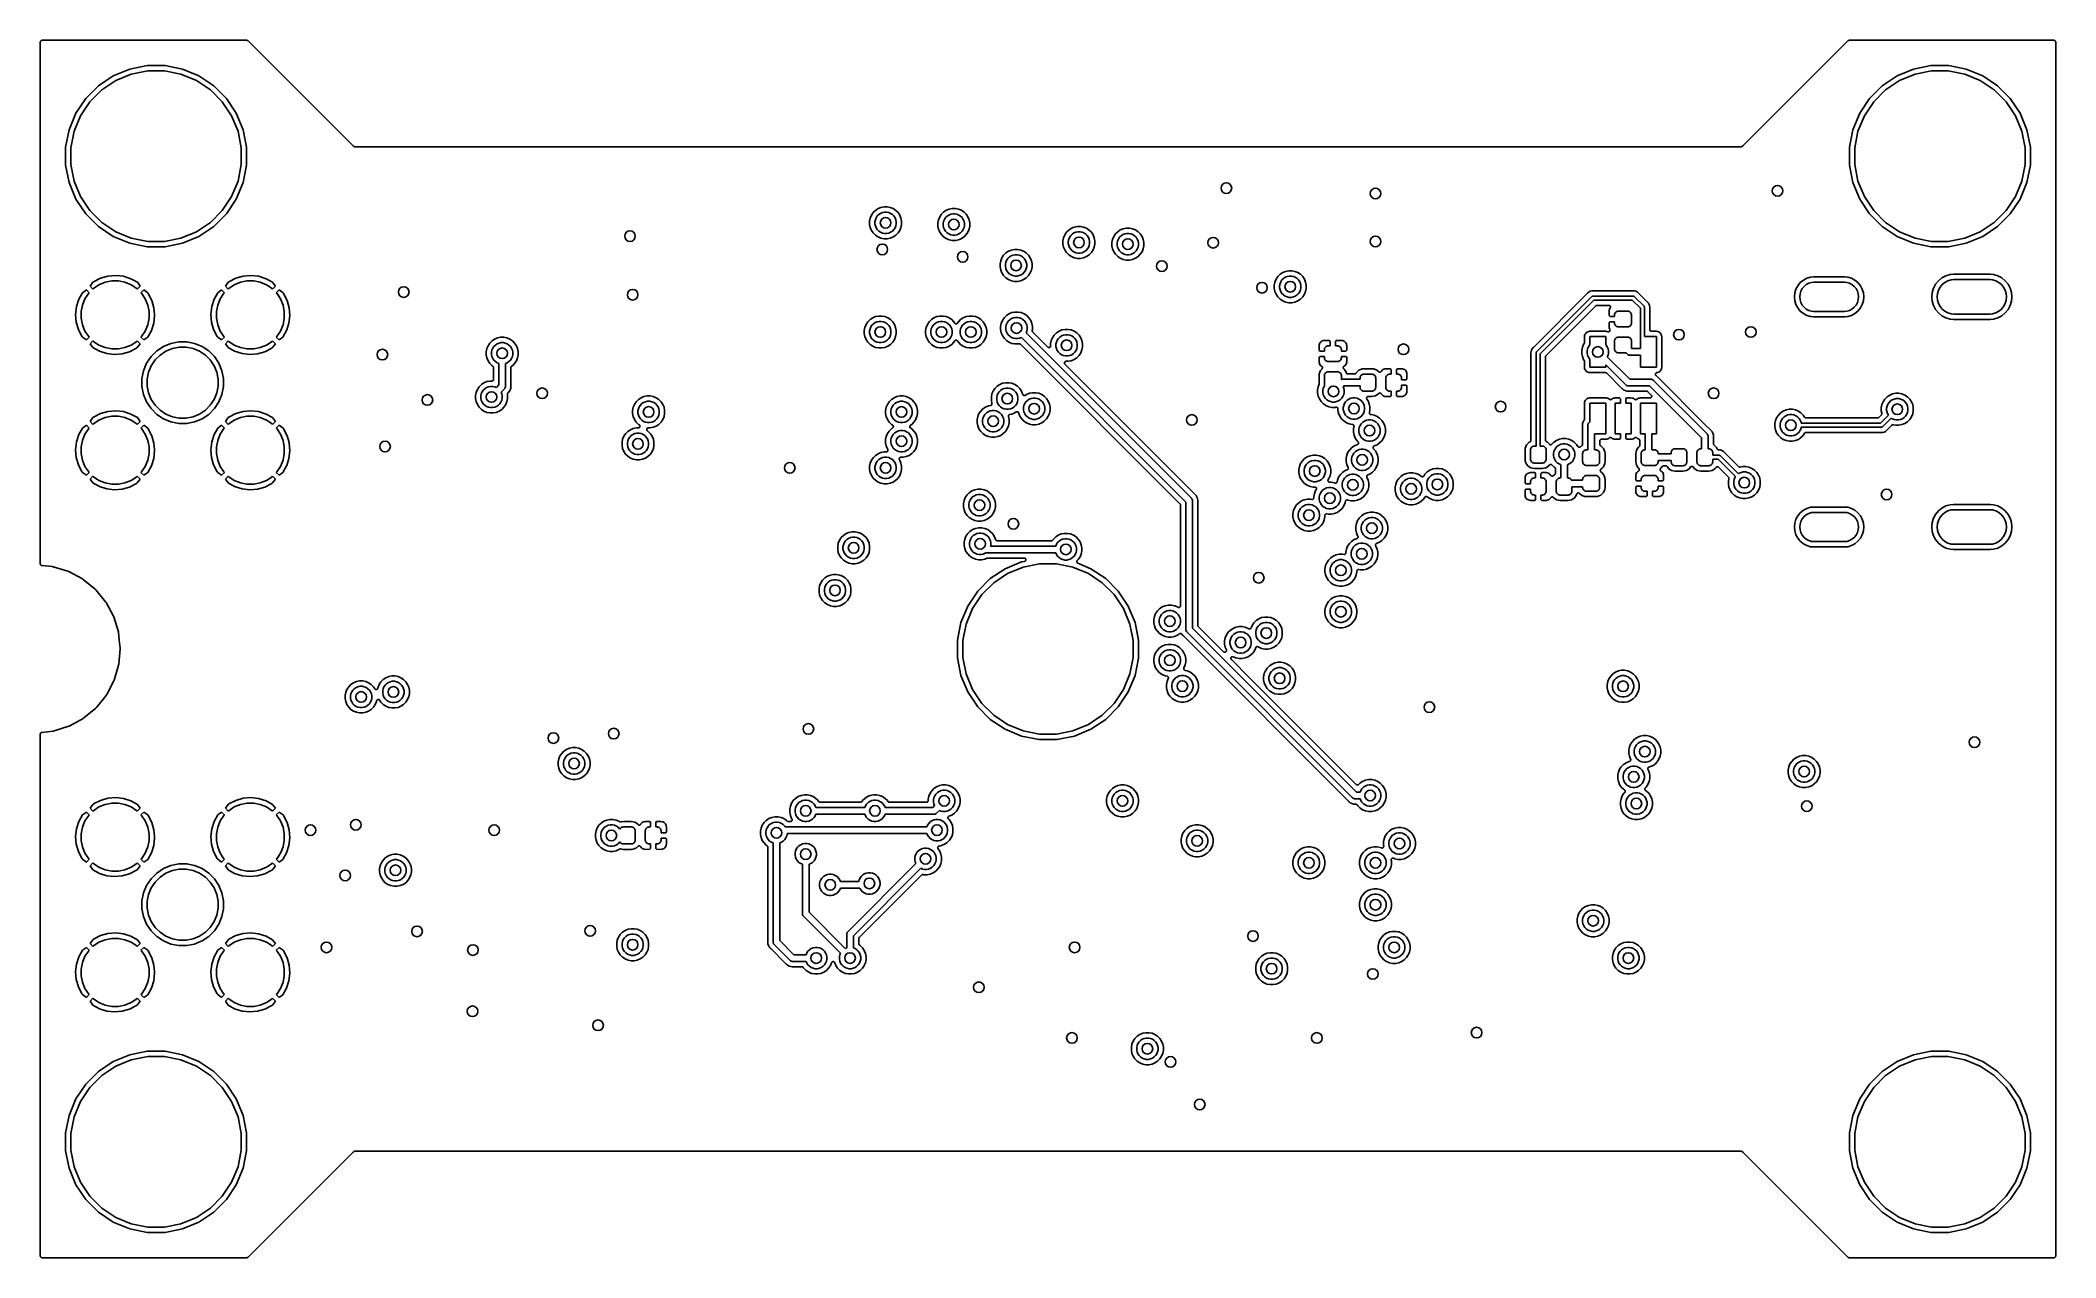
# Model space of a CAD drawing. Extents: x 113.2 to 188.8, y -123.8 to -78.2.
import ezdxf

# ---------------------------------------------------------------- set-up
doc = ezdxf.new("R2010")
doc.units = 0
doc.layers.add('BLACK', color=7, linetype='CONTINUOUS')

msp = doc.modelspace()

# ---------------------------------------------------------------- linework, layer by layer
at = {"layer": 'BLACK', "linetype": 'CONTINUOUS'}
for p, q in [((113.151, -78.2067), (113.152, -78.2009)), ((113.151, -78.2127), (113.151, -78.2067)), ((113.151, -78.2131), (113.151, -78.2127)), ((113.151, -78.2135), (113.151, -78.2131)), ((113.151, -78.2131), (113.151, -78.2131)), ((113.151, -78.2131), (113.151, -78.2131)), ((113.151, -97.8064), (113.151, -78.2135)), ((113.152, -78.2005), (113.154, -78.1948)), ((113.152, -78.2007), (113.152, -78.2005)), ((113.152, -78.2009), (113.152, -78.2007)), ((113.154, -78.1948), (113.156, -78.1892)), ((113.156, -78.1888), (113.159, -78.1836)), ((113.156, -78.189), (113.156, -78.1888)), ((113.156, -78.1892), (113.156, -78.189)), ((113.159, -78.1836), (113.161, -78.1784)), ((113.161, -78.1784), (113.162, -78.1782)), ((113.162, -78.178), (113.165, -78.1735)), ((113.162, -78.1782), (113.162, -78.178)), ((113.165, -78.1735), (113.169, -78.169)), ((113.169, -78.1688), (113.17, -78.1686)), ((113.169, -78.169), (113.169, -78.1688)), ((113.17, -78.1686), (113.174, -78.1649)), ((113.174, -78.1649), (113.179, -78.1612)), ((113.179, -78.161), (113.184, -78.1582)), ((113.179, -78.1611), (113.179, -78.161)), ((113.179, -78.1612), (113.179, -78.1611)), ((113.184, -78.1582), (113.19, -78.1554)), ((113.19, -78.1553), (113.196, -78.1536)), ((113.19, -78.1554), (113.19, -78.1553)), ((113.19, -78.1554), (113.19, -78.1554)), ((113.196, -78.1536), (113.201, -78.1519)), ((113.201, -78.1519), (113.202, -78.1519)), ((113.202, -78.1518), (113.208, -78.1513)), ((113.202, -78.1519), (113.202, -78.1518)), ((113.208, -78.1513), (113.214, -78.1507)), ((113.214, -78.1507), (120.912, -78.1507)), ((120.912, -78.1507), (120.912, -78.1507)), ((120.912, -78.1507), (120.912, -78.1507)), ((120.912, -78.1507), (120.912, -78.1507)), ((120.912, -78.1507), (120.912, -78.1507)), ((120.912, -78.1507), (120.918, -78.1514)), ((120.918, -78.1514), (120.924, -78.1519)), ((120.924, -78.1519), (120.924, -78.152)), ((120.924, -78.152), (120.925, -78.1521)), ((120.925, -78.1521), (120.93, -78.1538)), ((120.93, -78.1538), (120.936, -78.1555)), ((120.936, -78.1555), (120.936, -78.1557)), ((120.936, -78.1557), (120.936, -78.1558)), ((120.936, -78.1558), (120.941, -78.1586)), ((120.941, -78.1586), (120.947, -78.1613)), ((120.947, -78.1613), (120.947, -78.1615)), ((120.947, -78.1615), (120.947, -78.1617)), ((120.947, -78.1617), (120.951, -78.1654)), ((120.951, -78.1654), (120.956, -78.1691)), ((120.956, -78.1691), (124.886, -82.0991)), ((177.114, -82.0991), (181.044, -78.1691)), ((181.044, -78.1689), (181.045, -78.1685)), ((181.044, -78.169), (181.044, -78.1689)), ((181.044, -78.1691), (181.044, -78.169)), ((181.044, -78.169), (181.044, -78.169)), ((181.045, -78.1685), (181.049, -78.1649)), ((181.049, -78.1649), (181.054, -78.1612)), ((181.054, -78.1608), (181.059, -78.1582)), ((181.054, -78.161), (181.054, -78.1608)), ((181.054, -78.1612), (181.054, -78.161)), ((181.059, -78.1582), (181.065, -78.1554)), ((181.065, -78.1552), (181.071, -78.1536)), ((181.065, -78.1553), (181.065, -78.1552)), ((181.065, -78.1554), (181.065, -78.1553)), ((181.071, -78.1536), (181.076, -78.1519)), ((181.076, -78.1519), (181.077, -78.1519)), ((181.077, -78.1518), (181.083, -78.1513)), ((181.077, -78.1519), (181.077, -78.1518)), ((181.083, -78.1513), (181.088, -78.1507)), ((181.088, -78.1507), (188.786, -78.1507)), ((188.786, -78.1507), (188.787, -78.1507)), ((188.787, -78.1507), (188.787, -78.1507)), ((188.787, -78.1507), (188.787, -78.1507)), ((188.787, -78.1507), (188.787, -78.1507)), ((188.787, -78.1507), (188.793, -78.1514)), ((188.793, -78.1514), (188.799, -78.152)), ((188.799, -78.152), (188.799, -78.152)), ((188.799, -78.152), (188.8, -78.1521)), ((188.8, -78.1521), (188.805, -78.1539)), ((188.805, -78.1539), (188.811, -78.1556)), ((188.811, -78.1556), (188.811, -78.1557)), ((188.811, -78.1557), (188.811, -78.1558)), ((188.811, -78.1558), (188.816, -78.1586)), ((188.816, -78.1586), (188.822, -78.1614)), ((188.822, -78.1614), (188.822, -78.1616)), ((188.822, -78.1616), (188.822, -78.1617)), ((188.822, -78.1617), (188.826, -78.1655)), ((188.826, -78.1655), (188.831, -78.1693)), ((188.831, -78.1693), (188.831, -78.1694)), ((188.831, -78.1694), (188.831, -78.1696)), ((188.831, -78.1696), (188.835, -78.1742)), ((188.835, -78.1742), (188.839, -78.1788)), ((188.839, -78.1788), (188.839, -78.179)), ((188.839, -78.179), (188.839, -78.1791)), ((188.839, -78.1791), (188.842, -78.1844)), ((188.842, -78.1844), (188.845, -78.1896)), ((188.845, -78.1896), (188.845, -78.1898)), ((188.845, -78.1898), (188.845, -78.19)), ((188.845, -78.19), (188.846, -78.1957)), ((188.846, -78.1957), (188.848, -78.2013)), ((188.848, -78.2013), (188.848, -78.2016)), ((188.848, -78.2016), (188.848, -78.2018)), ((188.848, -78.2018), (188.849, -78.2076)), ((188.849, -78.2076), (188.849, -78.2135)), ((188.849, -78.2135), (188.849, -123.786)), ((116.508, -79.2307), (115.889, -79.487)), ((115.984, -79.6642), (116.567, -79.423)), ((117.165, -79.1), (116.508, -79.2307)), ((116.567, -79.423), (117.185, -79.3)), ((117.835, -79.1), (117.165, -79.1)), ((117.185, -79.3), (117.815, -79.3)), ((117.815, -79.3), (118.433, -79.423)), ((118.492, -79.2307), (117.835, -79.1)), ((118.433, -79.423), (119.016, -79.6642)), ((119.111, -79.487), (118.492, -79.2307)), ((183.508, -79.2307), (182.889, -79.487)), ((182.984, -79.6642), (183.567, -79.423)), ((184.165, -79.1), (183.508, -79.2307)), ((183.567, -79.423), (184.185, -79.3)), ((184.835, -79.1), (184.165, -79.1)), ((184.185, -79.3), (184.815, -79.3)), ((184.815, -79.3), (185.433, -79.423)), ((185.492, -79.2307), (184.835, -79.1)), ((185.433, -79.423), (186.016, -79.6642)), ((186.111, -79.487), (185.492, -79.2307)), ((115.333, -79.859), (114.859, -80.3326)), ((115.014, -80.4601), (115.46, -80.0144)), ((115.889, -79.487), (115.333, -79.859)), ((115.46, -80.0144), (115.984, -79.6642)), ((119.016, -79.6642), (119.54, -80.0144)), ((119.667, -79.859), (119.111, -79.487)), ((119.54, -80.0144), (119.986, -80.4601)), ((120.141, -80.3326), (119.667, -79.859)), ((182.333, -79.859), (181.859, -80.3326)), ((182.014, -80.4601), (182.46, -80.0144)), ((182.889, -79.487), (182.333, -79.859)), ((182.46, -80.0144), (182.984, -79.6642)), ((186.016, -79.6642), (186.54, -80.0144)), ((186.667, -79.859), (186.111, -79.487)), ((186.54, -80.0144), (186.986, -80.4601)), ((187.141, -80.3326), (186.667, -79.859)), ((114.487, -80.8895), (114.231, -81.5083)), ((114.423, -81.5666), (114.664, -80.9842)), ((114.859, -80.3326), (114.487, -80.8895)), ((114.664, -80.9842), (115.014, -80.4601)), ((119.986, -80.4601), (120.336, -80.9842)), ((120.513, -80.8895), (120.141, -80.3326)), ((120.336, -80.9842), (120.577, -81.5666)), ((120.769, -81.5083), (120.513, -80.8895)), ((181.487, -80.8895), (181.231, -81.5083)), ((181.423, -81.5666), (181.664, -80.9842)), ((181.859, -80.3326), (181.487, -80.8895)), ((181.664, -80.9842), (182.014, -80.4601)), ((186.986, -80.4601), (187.336, -80.9842)), ((187.513, -80.8895), (187.141, -80.3326)), ((187.336, -80.9842), (187.577, -81.5666)), ((187.769, -81.5083), (187.513, -80.8895)), ((114.231, -81.5083), (114.1, -82.1651)), ((114.3, -82.1848), (114.423, -81.5666)), ((120.577, -81.5666), (120.7, -82.1848)), ((120.9, -82.1651), (120.769, -81.5083)), ((181.231, -81.5083), (181.1, -82.1651)), ((181.3, -82.1848), (181.423, -81.5666)), ((187.577, -81.5666), (187.7, -82.1848)), ((187.9, -82.1651), (187.769, -81.5083)), ((114.1, -82.1651), (114.1, -82.8349)), ((114.3, -82.8152), (114.3, -82.1848)), ((120.7, -82.1848), (120.7, -82.8152)), ((120.9, -82.8349), (120.9, -82.1651)), ((124.886, -82.0991), (124.887, -82.0998)), ((124.887, -82.0998), (124.888, -82.1018)), ((124.888, -82.1018), (124.89, -82.1037)), ((124.89, -82.1037), (124.893, -82.1071)), ((124.893, -82.1071), (124.896, -82.1098)), ((124.896, -82.1098), (124.896, -82.1098)), ((124.896, -82.1098), (124.916, -82.1259)), ((124.916, -82.1259), (124.925, -82.1306)), ((124.925, -82.1306), (124.925, -82.1306)), ((124.925, -82.1306), (124.942, -82.1399)), ((124.942, -82.1399), (124.97, -82.1485)), ((124.97, -82.1485), (124.996, -82.151)), ((124.996, -82.151), (124.996, -82.151)), ((124.996, -82.151), (125, -82.1514)), ((125, -82.1514), (125.004, -82.151)), ((125.004, -82.151), (125.005, -82.1509)), ((125.005, -82.1509), (125.008, -82.151)), ((125.008, -82.151), (125.01, -82.1507)), ((125.01, -82.1507), (176.99, -82.1507)), ((176.99, -82.1507), (176.99, -82.1507)), ((176.99, -82.1507), (176.993, -82.151)), ((176.993, -82.151), (176.996, -82.151)), ((176.996, -82.151), (177, -82.1514)), ((177, -82.1514), (177.004, -82.151)), ((177.004, -82.151), (177.03, -82.1485)), ((177.004, -82.151), (177.004, -82.151)), ((177.03, -82.1485), (177.058, -82.1399)), ((177.058, -82.1399), (177.084, -82.1259)), ((177.084, -82.1259), (177.103, -82.1104)), ((177.103, -82.1104), (177.107, -82.1071)), ((177.103, -82.1104), (177.103, -82.1104)), ((177.107, -82.1071), (177.11, -82.1037)), ((177.11, -82.103), (177.112, -82.1012)), ((177.11, -82.1037), (177.11, -82.103)), ((177.112, -82.1012), (177.114, -82.0991)), ((181.1, -82.1651), (181.1, -82.8349)), ((181.3, -82.8152), (181.3, -82.1848)), ((187.7, -82.1848), (187.7, -82.8152)), ((187.9, -82.8349), (187.9, -82.1651)), ((114.1, -82.8349), (114.231, -83.4917)), ((114.423, -83.4334), (114.3, -82.8152)), ((120.7, -82.8152), (120.577, -83.4334)), ((120.769, -83.4917), (120.9, -82.8349)), ((181.1, -82.8349), (181.231, -83.4917)), ((181.423, -83.4334), (181.3, -82.8152)), ((187.7, -82.8152), (187.577, -83.4334)), ((187.769, -83.4917), (187.9, -82.8349)), ((114.231, -83.4917), (114.487, -84.1105)), ((114.664, -84.0158), (114.423, -83.4334)), ((115.014, -84.5399), (114.664, -84.0158)), ((120.336, -84.0158), (119.986, -84.5399)), ((120.577, -83.4334), (120.336, -84.0158)), ((120.513, -84.1105), (120.769, -83.4917)), ((181.231, -83.4917), (181.487, -84.1105)), ((181.664, -84.0158), (181.423, -83.4334)), ((182.014, -84.5399), (181.664, -84.0158)), ((187.336, -84.0158), (186.986, -84.5399)), ((187.577, -83.4334), (187.336, -84.0158)), ((187.513, -84.1105), (187.769, -83.4917)), ((114.487, -84.1105), (114.859, -84.6674)), ((114.859, -84.6674), (115.333, -85.141)), ((115.46, -84.9856), (115.014, -84.5399)), ((119.986, -84.5399), (119.54, -84.9856)), ((119.918, -84.8903), (120.141, -84.6674)), ((120.141, -84.6674), (120.513, -84.1105)), ((144.368, -84.7158), (144.323, -84.825)), ((144.434, -84.6175), (144.368, -84.7158)), ((144.518, -84.5339), (144.434, -84.6175)), ((144.616, -84.4683), (144.518, -84.5339)), ((144.546, -84.8105), (144.589, -84.745)), ((144.589, -84.745), (144.645, -84.6893)), ((144.725, -84.4231), (144.616, -84.4683)), ((144.645, -84.6893), (144.711, -84.6455)), ((144.711, -84.6455), (144.783, -84.6154)), ((144.841, -84.4), (144.725, -84.4231)), ((144.783, -84.6154), (144.861, -84.6)), ((144.959, -84.4), (144.841, -84.4)), ((144.861, -84.6), (144.939, -84.6)), ((144.939, -84.6), (145.017, -84.6154)), ((145.075, -84.4231), (144.959, -84.4)), ((145.017, -84.6154), (145.089, -84.6455)), ((145.184, -84.4683), (145.075, -84.4231)), ((145.089, -84.6455), (145.155, -84.6893)), ((145.155, -84.6893), (145.211, -84.745)), ((145.282, -84.5339), (145.184, -84.4683)), ((145.211, -84.745), (145.254, -84.8105)), ((145.366, -84.6175), (145.282, -84.5339)), ((145.432, -84.7158), (145.366, -84.6175)), ((145.477, -84.825), (145.432, -84.7158)), ((146.931, -84.7781), (146.885, -84.8873)), ((146.996, -84.6799), (146.931, -84.7781)), ((147.08, -84.5963), (146.996, -84.6799)), ((147.178, -84.5306), (147.08, -84.5963)), ((147.152, -84.8074), (147.207, -84.7516)), ((147.287, -84.4854), (147.178, -84.5306)), ((147.207, -84.7516), (147.273, -84.7079)), ((147.273, -84.7079), (147.346, -84.6777)), ((147.403, -84.4623), (147.287, -84.4854)), ((147.346, -84.6777), (147.423, -84.6623)), ((147.521, -84.4623), (147.403, -84.4623)), ((147.423, -84.6623), (147.502, -84.6623)), ((147.502, -84.6623), (147.579, -84.6777)), ((147.637, -84.4854), (147.521, -84.4623)), ((147.579, -84.6777), (147.652, -84.7079)), ((147.747, -84.5306), (147.637, -84.4854)), ((147.652, -84.7079), (147.717, -84.7516)), ((147.717, -84.7516), (147.773, -84.8074)), ((147.845, -84.5963), (147.747, -84.5306)), ((147.928, -84.6799), (147.845, -84.5963)), ((147.994, -84.7781), (147.928, -84.6799)), ((148.039, -84.8873), (147.994, -84.7781)), ((181.487, -84.1105), (181.859, -84.6674)), ((181.859, -84.6674), (182.333, -85.141)), ((182.46, -84.9856), (182.014, -84.5399)), ((186.986, -84.5399), (186.54, -84.9856)), ((186.667, -85.141), (187.141, -84.6674)), ((187.141, -84.6674), (187.513, -84.1105)), ((115.333, -85.141), (115.889, -85.513)), ((115.984, -85.3358), (115.46, -84.9856)), ((115.889, -85.513), (116.508, -85.7693)), ((116.567, -85.577), (115.984, -85.3358)), ((119.016, -85.3358), (118.433, -85.577)), ((118.492, -85.7693), (119.111, -85.513)), ((119.54, -84.9856), (119.016, -85.3358)), ((119.111, -85.513), (119.667, -85.141)), ((119.667, -85.141), (119.918, -84.8903)), ((119.918, -84.8903), (119.918, -84.8903)), ((144.323, -84.825), (144.3, -84.9409)), ((144.3, -84.9409), (144.3, -85.0591)), ((144.3, -85.0591), (144.323, -85.175)), ((144.323, -85.175), (144.368, -85.2842)), ((144.368, -85.2842), (144.434, -85.3825)), ((144.434, -85.3825), (144.518, -85.466)), ((144.5, -84.9606), (144.515, -84.8833)), ((144.5, -85.0394), (144.5, -84.9606)), ((144.515, -85.1167), (144.5, -85.0394)), ((144.515, -84.8833), (144.546, -84.8105)), ((144.546, -85.1895), (144.515, -85.1167)), ((144.518, -85.466), (144.616, -85.5317)), ((144.589, -85.255), (144.546, -85.1895)), ((144.645, -85.3107), (144.589, -85.255)), ((144.616, -85.5317), (144.725, -85.5769)), ((144.711, -85.3545), (144.645, -85.3107)), ((144.783, -85.3846), (144.711, -85.3545)), ((144.861, -85.4), (144.783, -85.3846)), ((144.939, -85.4), (144.861, -85.4)), ((145.017, -85.3846), (144.939, -85.4)), ((145.089, -85.3545), (145.017, -85.3846)), ((145.075, -85.5769), (145.184, -85.5317)), ((145.155, -85.3107), (145.089, -85.3545)), ((145.211, -85.255), (145.155, -85.3107)), ((145.184, -85.5317), (145.282, -85.466)), ((145.254, -85.1895), (145.211, -85.255)), ((145.254, -84.8105), (145.285, -84.8833)), ((145.285, -85.1167), (145.254, -85.1895)), ((145.282, -85.466), (145.366, -85.3825)), ((145.285, -84.8833), (145.3, -84.9606)), ((145.3, -85.0394), (145.285, -85.1167)), ((145.3, -84.9606), (145.3, -85.0394)), ((145.366, -85.3825), (145.432, -85.2842)), ((145.432, -85.2842), (145.477, -85.175)), ((145.5, -84.9409), (145.477, -84.825)), ((145.477, -85.175), (145.5, -85.0591)), ((145.5, -85.0591), (145.5, -84.9409)), ((146.885, -84.8873), (146.862, -85.0032)), ((146.862, -85.0032), (146.862, -85.1214)), ((146.862, -85.1214), (146.885, -85.2373)), ((146.885, -85.2373), (146.931, -85.3465)), ((146.931, -85.3465), (146.996, -85.4448)), ((146.996, -85.4448), (147.08, -85.5284)), ((147.062, -85.0229), (147.078, -84.9457)), ((147.062, -85.1017), (147.062, -85.0229)), ((147.078, -85.179), (147.062, -85.1017)), ((147.078, -84.9457), (147.108, -84.8729)), ((147.108, -85.2518), (147.078, -85.179)), ((147.08, -85.5284), (147.178, -85.5941)), ((147.108, -84.8729), (147.152, -84.8074)), ((147.152, -85.3173), (147.108, -85.2518)), ((147.207, -85.373), (147.152, -85.3173)), ((147.273, -85.4168), (147.207, -85.373)), ((147.346, -85.447), (147.273, -85.4168)), ((147.423, -85.4623), (147.346, -85.447)), ((147.502, -85.4623), (147.423, -85.4623)), ((147.579, -85.447), (147.502, -85.4623)), ((147.652, -85.4168), (147.579, -85.447)), ((147.717, -85.373), (147.652, -85.4168)), ((147.773, -85.3173), (147.717, -85.373)), ((147.747, -85.5941), (147.845, -85.5284)), ((147.773, -84.8074), (147.817, -84.8729)), ((147.817, -85.2518), (147.773, -85.3173)), ((147.817, -84.8729), (147.847, -84.9457)), ((147.847, -85.179), (147.817, -85.2518)), ((147.845, -85.5284), (147.928, -85.4448)), ((147.847, -84.9457), (147.862, -85.0229)), ((147.862, -85.1017), (147.847, -85.179)), ((147.862, -85.0229), (147.862, -85.1017)), ((147.928, -85.4448), (147.994, -85.3465)), ((147.994, -85.3465), (148.039, -85.2373)), ((148.062, -85.0032), (148.039, -84.8873)), ((148.039, -85.2373), (148.062, -85.1214)), ((148.062, -85.1214), (148.062, -85.0032)), ((151.631, -85.4531), (151.586, -85.5623)), ((151.697, -85.3549), (151.631, -85.4531)), ((151.78, -85.2713), (151.697, -85.3549)), ((151.878, -85.2056), (151.78, -85.2713)), ((151.808, -85.5479), (151.852, -85.4824)), ((151.852, -85.4824), (151.908, -85.4266)), ((151.988, -85.1604), (151.878, -85.2056)), ((151.908, -85.4266), (151.973, -85.3829)), ((151.973, -85.3829), (152.046, -85.3527)), ((152.104, -85.1373), (151.988, -85.1604)), ((152.046, -85.3527), (152.123, -85.3373)), ((152.222, -85.1373), (152.104, -85.1373)), ((152.123, -85.3373), (152.202, -85.3373)), ((152.202, -85.3373), (152.279, -85.3527)), ((152.338, -85.1604), (152.222, -85.1373)), ((152.279, -85.3527), (152.352, -85.3829)), ((152.447, -85.2056), (152.338, -85.1604)), ((152.352, -85.3829), (152.418, -85.4266)), ((152.418, -85.4266), (152.473, -85.4824)), ((152.545, -85.2713), (152.447, -85.2056)), ((152.473, -85.4824), (152.517, -85.5479)), ((152.629, -85.3549), (152.545, -85.2713)), ((152.694, -85.4531), (152.629, -85.3549)), ((152.74, -85.5623), (152.694, -85.4531)), ((153.468, -85.5158), (153.423, -85.625)), ((153.534, -85.4175), (153.468, -85.5158)), ((153.618, -85.334), (153.534, -85.4175)), ((153.716, -85.2683), (153.618, -85.334)), ((153.689, -85.545), (153.745, -85.4893)), ((153.825, -85.2231), (153.716, -85.2683)), ((153.745, -85.4893), (153.811, -85.4455)), ((153.811, -85.4455), (153.883, -85.4154)), ((153.941, -85.2), (153.825, -85.2231)), ((153.883, -85.4154), (153.961, -85.4)), ((154.059, -85.2), (153.941, -85.2)), ((153.961, -85.4), (154.039, -85.4)), ((154.039, -85.4), (154.117, -85.4154)), ((154.175, -85.2231), (154.059, -85.2)), ((154.117, -85.4154), (154.189, -85.4455)), ((154.284, -85.2683), (154.175, -85.2231)), ((154.189, -85.4455), (154.255, -85.4893)), ((154.255, -85.4893), (154.311, -85.545)), ((154.382, -85.334), (154.284, -85.2683)), ((154.466, -85.4175), (154.382, -85.334)), ((154.532, -85.5158), (154.466, -85.4175)), ((154.577, -85.625), (154.532, -85.5158)), ((182.333, -85.141), (182.889, -85.513)), ((182.984, -85.3358), (182.46, -84.9856)), ((182.889, -85.513), (183.508, -85.7693)), ((183.567, -85.577), (182.984, -85.3358)), ((186.016, -85.3358), (185.433, -85.577)), ((185.492, -85.7693), (186.111, -85.513)), ((186.54, -84.9856), (186.016, -85.3358)), ((186.111, -85.513), (186.667, -85.141)), ((116.508, -85.7693), (117.165, -85.9)), ((117.185, -85.7), (116.567, -85.577)), ((117.165, -85.9), (117.835, -85.9)), ((117.815, -85.7), (117.185, -85.7)), ((118.433, -85.577), (117.815, -85.7)), ((117.835, -85.9), (118.492, -85.7693)), ((144.725, -85.5769), (144.841, -85.6)), ((144.841, -85.6), (144.959, -85.6)), ((144.959, -85.6), (145.075, -85.5769)), ((147.178, -85.5941), (147.287, -85.6393)), ((147.287, -85.6393), (147.403, -85.6623)), ((147.403, -85.6623), (147.521, -85.6623)), ((147.521, -85.6623), (147.637, -85.6393)), ((147.637, -85.6393), (147.698, -85.614)), ((147.698, -85.614), (147.747, -85.5941)), ((147.698, -85.614), (147.698, -85.614)), ((149.334, -86.2175), (149.268, -86.3158)), ((149.418, -86.1339), (149.334, -86.2175)), ((149.516, -86.0683), (149.418, -86.1339)), ((149.489, -86.345), (149.545, -86.2893)), ((149.625, -86.023), (149.516, -86.0683)), ((149.545, -86.2893), (149.611, -86.2455)), ((149.611, -86.2455), (149.683, -86.2154)), ((149.741, -86), (149.625, -86.023)), ((149.683, -86.2154), (149.761, -86.2)), ((149.859, -86), (149.741, -86)), ((149.761, -86.2), (149.839, -86.2)), ((149.839, -86.2), (149.917, -86.2154)), ((149.975, -86.023), (149.859, -86)), ((149.917, -86.2154), (149.989, -86.2455)), ((150.084, -86.0683), (149.975, -86.023)), ((149.989, -86.2455), (150.055, -86.2893)), ((150.055, -86.2893), (150.111, -86.345)), ((150.182, -86.1339), (150.084, -86.0683)), ((150.266, -86.2175), (150.182, -86.1339)), ((150.332, -86.3158), (150.266, -86.2175)), ((151.586, -85.5623), (151.563, -85.6782)), ((151.563, -85.6782), (151.563, -85.7964)), ((151.563, -85.7964), (151.586, -85.9123)), ((151.586, -85.9123), (151.631, -86.0215)), ((151.631, -86.0215), (151.697, -86.1198)), ((151.697, -86.1198), (151.78, -86.2034)), ((151.763, -85.6979), (151.778, -85.6207)), ((151.763, -85.7767), (151.763, -85.6979)), ((151.778, -85.854), (151.763, -85.7767)), ((151.778, -85.6207), (151.808, -85.5479)), ((151.808, -85.9268), (151.778, -85.854)), ((151.78, -86.2034), (151.878, -86.2691)), ((151.852, -85.9923), (151.808, -85.9268)), ((151.908, -86.048), (151.852, -85.9923)), ((151.878, -86.2691), (151.988, -86.3143)), ((151.973, -86.0918), (151.908, -86.048)), ((152.046, -86.122), (151.973, -86.0918)), ((152.123, -86.1373), (152.046, -86.122)), ((152.202, -86.1373), (152.123, -86.1373)), ((152.279, -86.122), (152.202, -86.1373)), ((152.352, -86.0918), (152.279, -86.122)), ((152.338, -86.3143), (152.447, -86.2691)), ((152.418, -86.048), (152.352, -86.0918)), ((152.473, -85.9923), (152.418, -86.048)), ((152.447, -86.2691), (152.545, -86.2034)), ((152.517, -85.9268), (152.473, -85.9923)), ((152.517, -85.5479), (152.547, -85.6207)), ((152.547, -85.854), (152.517, -85.9268)), ((152.545, -86.2034), (152.629, -86.1198)), ((152.547, -85.6207), (152.563, -85.6979)), ((152.563, -85.7767), (152.547, -85.854)), ((152.563, -85.6979), (152.563, -85.7767)), ((152.629, -86.1198), (152.694, -86.0215)), ((152.694, -86.0215), (152.74, -85.9123)), ((152.763, -85.6782), (152.74, -85.5623)), ((152.74, -85.9123), (152.763, -85.7964)), ((152.763, -85.7964), (152.763, -85.6782)), ((153.423, -85.625), (153.4, -85.7409)), ((153.4, -85.7409), (153.4, -85.8591)), ((153.4, -85.8591), (153.423, -85.975)), ((153.423, -85.975), (153.468, -86.0842)), ((153.468, -86.0842), (153.534, -86.1825)), ((153.534, -86.1825), (153.618, -86.266)), ((153.6, -85.7606), (153.615, -85.6833)), ((153.6, -85.8394), (153.6, -85.7606)), ((153.615, -85.9167), (153.6, -85.8394)), ((153.615, -85.6833), (153.646, -85.6105)), ((153.646, -85.9895), (153.615, -85.9167)), ((153.618, -86.266), (153.716, -86.3317)), ((153.646, -85.6105), (153.689, -85.545)), ((153.689, -86.055), (153.646, -85.9895)), ((153.745, -86.1107), (153.689, -86.055)), ((153.811, -86.1545), (153.745, -86.1107)), ((153.883, -86.1846), (153.811, -86.1545)), ((153.961, -86.2), (153.883, -86.1846)), ((154.039, -86.2), (153.961, -86.2)), ((154.117, -86.1846), (154.039, -86.2)), ((154.189, -86.1545), (154.117, -86.1846)), ((154.255, -86.1107), (154.189, -86.1545)), ((154.311, -86.055), (154.255, -86.1107)), ((154.284, -86.3317), (154.382, -86.266)), ((154.311, -85.545), (154.354, -85.6105)), ((154.354, -85.9895), (154.311, -86.055)), ((154.354, -85.6105), (154.385, -85.6833)), ((154.385, -85.9167), (154.354, -85.9895)), ((154.382, -86.266), (154.466, -86.1825)), ((154.385, -85.6833), (154.4, -85.7606)), ((154.4, -85.8394), (154.385, -85.9167)), ((154.4, -85.7606), (154.4, -85.8394)), ((154.466, -86.1825), (154.532, -86.0842)), ((154.532, -86.0842), (154.577, -85.975)), ((154.6, -85.7409), (154.577, -85.625)), ((154.577, -85.975), (154.6, -85.8591)), ((154.6, -85.8591), (154.6, -85.7409)), ((183.508, -85.7693), (184.165, -85.9)), ((184.185, -85.7), (183.567, -85.577)), ((184.165, -85.9), (184.835, -85.9)), ((184.815, -85.7), (184.185, -85.7)), ((185.433, -85.577), (184.815, -85.7)), ((184.835, -85.9), (185.492, -85.7693)), ((115.693, -87.0008), (115.413, -87.0809)), ((115.983, -86.9767), (115.693, -87.0008)), ((116.272, -87.0096), (115.983, -86.9767)), ((116.549, -87.0982), (116.272, -87.0096)), ((120.773, -87.0008), (120.493, -87.0809)), ((121.063, -86.9767), (120.773, -87.0008)), ((121.352, -87.0096), (121.063, -86.9767)), ((121.629, -87.0982), (121.352, -87.0096)), ((149.223, -86.425), (149.2, -86.5409)), ((149.2, -86.5409), (149.2, -86.6591)), ((149.2, -86.6591), (149.223, -86.775)), ((149.268, -86.3158), (149.223, -86.425)), ((149.223, -86.775), (149.268, -86.8842)), ((149.268, -86.8842), (149.334, -86.9825)), ((149.334, -86.9825), (149.418, -87.066)), ((149.4, -86.5606), (149.415, -86.4833)), ((149.4, -86.6394), (149.4, -86.5606)), ((149.415, -86.7167), (149.4, -86.6394)), ((149.415, -86.4833), (149.446, -86.4105)), ((149.446, -86.7895), (149.415, -86.7167)), ((149.446, -86.4105), (149.489, -86.345)), ((149.489, -86.855), (149.446, -86.7895)), ((149.545, -86.9107), (149.489, -86.855)), ((149.611, -86.9545), (149.545, -86.9107)), ((149.683, -86.9846), (149.611, -86.9545)), ((149.761, -87), (149.683, -86.9846)), ((149.839, -87), (149.761, -87)), ((149.917, -86.9846), (149.839, -87)), ((149.989, -86.9545), (149.917, -86.9846)), ((150.055, -86.9107), (149.989, -86.9545)), ((150.111, -86.855), (150.055, -86.9107)), ((150.111, -86.345), (150.154, -86.4105)), ((150.154, -86.7895), (150.111, -86.855)), ((150.154, -86.4105), (150.185, -86.4833)), ((150.185, -86.7167), (150.154, -86.7895)), ((150.182, -87.066), (150.266, -86.9825)), ((150.185, -86.4833), (150.2, -86.5606)), ((150.2, -86.6394), (150.185, -86.7167)), ((150.2, -86.5606), (150.2, -86.6394)), ((150.266, -86.9825), (150.332, -86.8842)), ((150.377, -86.425), (150.332, -86.3158)), ((150.332, -86.8842), (150.377, -86.775)), ((150.4, -86.5409), (150.377, -86.425)), ((150.377, -86.775), (150.4, -86.6591)), ((150.4, -86.6591), (150.4, -86.5409)), ((151.988, -86.3143), (152.104, -86.3373)), ((152.104, -86.3373), (152.222, -86.3373)), ((152.222, -86.3373), (152.338, -86.3143)), ((153.716, -86.3317), (153.825, -86.3769)), ((153.825, -86.3769), (153.941, -86.4)), ((153.941, -86.4), (154.059, -86.4)), ((154.059, -86.4), (154.175, -86.3769)), ((154.175, -86.3769), (154.284, -86.3317)), ((159.634, -87.0175), (159.568, -87.1158)), ((159.718, -86.9339), (159.634, -87.0175)), ((159.816, -86.8683), (159.718, -86.9339)), ((159.925, -86.8231), (159.816, -86.8683)), ((159.845, -87.0893), (159.911, -87.0455)), ((159.911, -87.0455), (159.983, -87.0154)), ((160.041, -86.8), (159.925, -86.8231)), ((159.983, -87.0154), (160.061, -87)), ((160.159, -86.8), (160.041, -86.8)), ((160.061, -87), (160.139, -87)), ((160.139, -87), (160.217, -87.0154)), ((160.275, -86.8231), (160.159, -86.8)), ((160.217, -87.0154), (160.289, -87.0455)), ((160.384, -86.8683), (160.275, -86.8231)), ((160.289, -87.0455), (160.355, -87.0893)), ((160.482, -86.9339), (160.384, -86.8683)), ((160.566, -87.0175), (160.482, -86.9339)), ((160.632, -87.1158), (160.566, -87.0175)), ((179.643, -87.0409), (179.502, -87.0837)), ((179.753, -87.03), (179.643, -87.0409)), ((180.927, -87.03), (179.753, -87.03)), ((181.037, -87.0409), (180.927, -87.03)), ((181.178, -87.0837), (181.037, -87.0409)), ((184.723, -86.9909), (184.575, -87.0698)), ((184.883, -86.9423), (184.723, -86.9909)), ((185.008, -86.93), (184.883, -86.9423)), ((186.392, -86.93), (185.008, -86.93)), ((186.517, -86.9423), (186.392, -86.93)), ((186.677, -86.9909), (186.517, -86.9423)), ((186.825, -87.0698), (186.677, -86.9909)), ((114.735, -87.6242), (114.598, -87.8715)), ((114.88, -87.5214), (114.735, -87.6242)), ((114.829, -87.8554), (114.969, -87.6464)), ((114.987, -87.6282), (114.88, -87.5214)), ((114.969, -87.6464), (114.987, -87.6282)), ((115.126, -87.2331), (115.021, -87.38)), ((115.021, -87.38), (115.128, -87.4868)), ((115.152, -87.2153), (115.126, -87.2331)), ((115.128, -87.4868), (115.146, -87.4686)), ((115.146, -87.4686), (115.355, -87.3289)), ((115.413, -87.0809), (115.152, -87.2153)), ((115.355, -87.3289), (115.588, -87.2327)), ((115.588, -87.2327), (115.834, -87.1837)), ((115.834, -87.1837), (116.086, -87.1837)), ((116.086, -87.1837), (116.332, -87.2327)), ((116.332, -87.2327), (116.565, -87.3289)), ((116.796, -87.2353), (116.549, -87.0982)), ((116.565, -87.3289), (116.774, -87.4686)), ((116.774, -87.4686), (116.792, -87.4868)), ((116.792, -87.4868), (116.899, -87.38)), ((116.899, -87.38), (116.796, -87.2353)), ((117.04, -87.5214), (116.933, -87.6282)), ((116.933, -87.6282), (116.951, -87.6464)), ((116.951, -87.6464), (117.091, -87.8554)), ((117.187, -87.6258), (117.04, -87.5214)), ((117.205, -87.6524), (117.187, -87.6258)), ((117.339, -87.9133), (117.205, -87.6524)), ((119.815, -87.6242), (119.678, -87.8715)), ((119.96, -87.5214), (119.815, -87.6242)), ((119.909, -87.8554), (120.049, -87.6464)), ((120.067, -87.6282), (119.96, -87.5214)), ((120.049, -87.6464), (120.067, -87.6282)), ((120.206, -87.2331), (120.101, -87.38)), ((120.101, -87.38), (120.208, -87.4868)), ((120.232, -87.2153), (120.206, -87.2331)), ((120.208, -87.4868), (120.226, -87.4686)), ((120.226, -87.4686), (120.435, -87.3289)), ((120.493, -87.0809), (120.232, -87.2153)), ((120.435, -87.3289), (120.668, -87.2327)), ((120.668, -87.2327), (120.914, -87.1837)), ((120.914, -87.1837), (121.166, -87.1837)), ((121.166, -87.1837), (121.412, -87.2327)), ((121.412, -87.2327), (121.645, -87.3289)), ((121.876, -87.2353), (121.629, -87.0982)), ((121.645, -87.3289), (121.854, -87.4686)), ((121.854, -87.4686), (121.872, -87.4868)), ((121.872, -87.4868), (121.979, -87.38)), ((121.972, -87.3711), (121.876, -87.2353)), ((121.979, -87.38), (121.972, -87.3711)), ((121.972, -87.3711), (121.972, -87.3711)), ((122.12, -87.5214), (122.013, -87.6282)), ((122.013, -87.6282), (122.031, -87.6464)), ((122.031, -87.6464), (122.171, -87.8554)), ((122.267, -87.6258), (122.12, -87.5214)), ((122.285, -87.6524), (122.267, -87.6258)), ((122.419, -87.9133), (122.285, -87.6524)), ((149.418, -87.066), (149.516, -87.1317)), ((149.516, -87.1317), (149.625, -87.1769)), ((149.625, -87.1769), (149.741, -87.2)), ((149.741, -87.2), (149.859, -87.2)), ((149.859, -87.2), (149.975, -87.1769)), ((149.975, -87.1769), (150.084, -87.1317)), ((150.084, -87.1317), (150.182, -87.066)), ((159.523, -87.225), (159.5, -87.3409)), ((159.5, -87.3409), (159.5, -87.4591)), ((159.5, -87.4591), (159.523, -87.575)), ((159.568, -87.1158), (159.523, -87.225)), ((159.523, -87.575), (159.568, -87.6842)), ((159.568, -87.6842), (159.634, -87.7825)), ((159.634, -87.7825), (159.718, -87.8661)), ((159.7, -87.3606), (159.715, -87.2833)), ((159.7, -87.4394), (159.7, -87.3606)), ((159.715, -87.5167), (159.7, -87.4394)), ((159.715, -87.2833), (159.746, -87.2105)), ((159.746, -87.5895), (159.715, -87.5167)), ((159.746, -87.2105), (159.789, -87.145)), ((159.789, -87.655), (159.746, -87.5895)), ((159.789, -87.145), (159.845, -87.0893)), ((159.845, -87.7107), (159.789, -87.655)), ((159.911, -87.7545), (159.845, -87.7107)), ((159.983, -87.7846), (159.911, -87.7545)), ((160.061, -87.8), (159.983, -87.7846)), ((160.139, -87.8), (160.061, -87.8)), ((160.217, -87.7846), (160.139, -87.8)), ((160.289, -87.7545), (160.217, -87.7846)), ((160.355, -87.7107), (160.289, -87.7545)), ((160.355, -87.0893), (160.411, -87.145)), ((160.411, -87.655), (160.355, -87.7107)), ((160.411, -87.145), (160.454, -87.2105)), ((160.454, -87.5895), (160.411, -87.655)), ((160.454, -87.2105), (160.485, -87.2833)), ((160.485, -87.5167), (160.454, -87.5895)), ((160.482, -87.8661), (160.566, -87.7825)), ((160.485, -87.2833), (160.5, -87.3606)), ((160.5, -87.4394), (160.485, -87.5167)), ((160.5, -87.3606), (160.5, -87.4394)), ((160.566, -87.7825), (160.632, -87.6842)), ((160.677, -87.225), (160.632, -87.1158)), ((160.632, -87.6842), (160.677, -87.575)), ((160.7, -87.3409), (160.677, -87.225)), ((160.677, -87.575), (160.7, -87.4591)), ((160.7, -87.4591), (160.7, -87.3409)), ((171.269, -87.6423), (169.232, -89.6788)), ((169.365, -89.8294), (171.419, -87.7746)), ((171.271, -87.6402), (171.269, -87.6423)), ((171.272, -87.6384), (171.271, -87.6402)), ((171.273, -87.6377), (171.272, -87.6384)), ((171.28, -87.6296), (171.273, -87.6377)), ((171.321, -87.5952), (171.28, -87.6296)), ((171.369, -87.5697), (171.321, -87.5952)), ((171.421, -87.554), (171.369, -87.5697)), ((171.419, -87.7746), (171.422, -87.7717)), ((171.464, -87.5497), (171.421, -87.554)), ((171.422, -87.7717), (171.433, -87.7623)), ((171.433, -87.7623), (171.446, -87.7554)), ((171.446, -87.7554), (171.46, -87.7511)), ((171.46, -87.7511), (171.471, -87.75)), ((171.465, -87.5497), (171.464, -87.5497)), ((171.475, -87.5487), (171.465, -87.5497)), ((171.471, -87.75), (171.475, -87.7496)), ((171.471, -87.75), (171.471, -87.75)), ((171.485, -87.5497), (171.475, -87.5487)), ((171.475, -87.7496), (171.479, -87.75)), ((171.479, -87.75), (172.97, -87.75)), ((171.488, -87.5497), (171.485, -87.5497)), ((171.491, -87.55), (171.488, -87.5497)), ((171.492, -87.55), (171.491, -87.55)), ((172.957, -87.55), (171.492, -87.55)), ((172.96, -87.5497), (172.957, -87.55)), ((172.963, -87.5498), (172.96, -87.5497)), ((172.964, -87.5497), (172.963, -87.5498)), ((172.974, -87.5487), (172.964, -87.5497)), ((172.97, -87.75), (172.974, -87.7496)), ((172.984, -87.5497), (172.974, -87.5487)), ((172.974, -87.7496), (172.978, -87.75)), ((172.978, -87.75), (172.978, -87.75)), ((172.978, -87.75), (172.989, -87.7511)), ((173.028, -87.554), (172.984, -87.5497)), ((172.984, -87.5497), (172.984, -87.5497)), ((172.989, -87.7511), (173.003, -87.7554)), ((173.003, -87.7554), (173.016, -87.7623)), ((173.016, -87.7623), (173.027, -87.7717)), ((173.027, -87.7717), (173.03, -87.7746)), ((173.08, -87.5697), (173.028, -87.554)), ((173.03, -87.7746), (173.375, -88.1204)), ((173.128, -87.5952), (173.08, -87.5697)), ((173.169, -87.6296), (173.128, -87.5952)), ((173.176, -87.6377), (173.169, -87.6296)), ((173.178, -87.6396), (173.176, -87.6377)), ((173.18, -87.6417), (173.178, -87.6396)), ((173.18, -87.6423), (173.18, -87.6417)), ((173.362, -87.8244), (173.18, -87.6423)), ((179.051, -87.633), (179.036, -87.78)), ((179.036, -87.78), (179.051, -87.927)), ((179.094, -87.4916), (179.051, -87.633)), ((179.163, -87.3613), (179.094, -87.4916)), ((179.257, -87.2471), (179.163, -87.3613)), ((179.237, -87.78), (179.248, -87.6722)), ((179.248, -87.8878), (179.237, -87.78)), ((179.248, -87.6722), (179.279, -87.5685)), ((179.371, -87.1534), (179.257, -87.2471)), ((179.279, -87.5685), (179.33, -87.473)), ((179.33, -87.473), (179.399, -87.3892)), ((179.502, -87.0837), (179.371, -87.1534)), ((179.399, -87.3892), (179.483, -87.3205)), ((179.483, -87.3205), (179.579, -87.2694)), ((179.579, -87.2694), (179.682, -87.238)), ((179.682, -87.238), (179.763, -87.23)), ((179.763, -87.23), (180.917, -87.23)), ((180.917, -87.23), (180.998, -87.238)), ((180.998, -87.238), (181.101, -87.2694)), ((181.101, -87.2694), (181.197, -87.3205)), ((181.309, -87.1534), (181.178, -87.0837)), ((181.197, -87.3205), (181.281, -87.3892)), ((181.281, -87.3892), (181.35, -87.473)), ((181.423, -87.2471), (181.309, -87.1534)), ((181.35, -87.473), (181.401, -87.5685)), ((181.401, -87.5685), (181.432, -87.6722)), ((181.517, -87.3613), (181.423, -87.2471)), ((181.432, -87.6722), (181.443, -87.78)), ((181.443, -87.78), (181.432, -87.8878)), ((181.586, -87.4916), (181.517, -87.3613)), ((181.629, -87.633), (181.586, -87.4916)), ((181.644, -87.78), (181.629, -87.633)), ((181.629, -87.927), (181.644, -87.78)), ((184.212, -87.6134), (184.196, -87.78)), ((184.196, -87.78), (184.212, -87.9466)), ((184.261, -87.4531), (184.212, -87.6134)), ((184.34, -87.3055), (184.261, -87.4531)), ((184.446, -87.1761), (184.34, -87.3055)), ((184.397, -87.78), (184.409, -87.6526)), ((184.409, -87.9074), (184.397, -87.78)), ((184.409, -87.6526), (184.447, -87.5301)), ((184.575, -87.0698), (184.446, -87.1761)), ((184.447, -87.5301), (184.507, -87.4171)), ((184.507, -87.4171), (184.588, -87.3182)), ((184.588, -87.3182), (184.687, -87.2369)), ((184.687, -87.2369), (184.8, -87.1766)), ((184.8, -87.1766), (184.923, -87.1394)), ((184.923, -87.1394), (185.018, -87.13)), ((185.018, -87.13), (186.382, -87.13)), ((186.382, -87.13), (186.477, -87.1394)), ((186.477, -87.1394), (186.6, -87.1766)), ((186.6, -87.1766), (186.713, -87.2369)), ((186.713, -87.2369), (186.812, -87.3182)), ((186.812, -87.3182), (186.893, -87.4171)), ((186.954, -87.176), (186.825, -87.0698)), ((186.893, -87.4171), (186.953, -87.5301)), ((186.953, -87.5301), (186.991, -87.6526)), ((187.06, -87.3055), (186.954, -87.176)), ((186.991, -87.6526), (187.003, -87.78)), ((187.003, -87.78), (186.991, -87.9074)), ((187.139, -87.4531), (187.06, -87.3055)), ((187.188, -87.6134), (187.139, -87.4531)), ((187.204, -87.78), (187.188, -87.6134)), ((187.188, -87.9466), (187.204, -87.78)), ((114.51, -88.1484), (114.477, -88.4374)), ((114.477, -88.4374), (114.501, -88.7272)), ((114.598, -87.8715), (114.51, -88.1484)), ((114.684, -88.3343), (114.733, -88.0877)), ((114.684, -88.5857), (114.684, -88.3343)), ((114.733, -88.0877), (114.829, -87.8554)), ((117.091, -87.8554), (117.187, -88.0877)), ((117.187, -88.0877), (117.236, -88.3343)), ((117.236, -88.3343), (117.236, -88.5857)), ((117.419, -88.1928), (117.339, -87.9133)), ((117.41, -88.7716), (117.443, -88.4826)), ((117.44, -88.4416), (117.419, -88.1928)), ((117.443, -88.4826), (117.44, -88.4416)), ((117.44, -88.4416), (117.44, -88.4416)), ((119.59, -88.1484), (119.557, -88.4374)), ((119.557, -88.4374), (119.581, -88.7272)), ((119.678, -87.8715), (119.59, -88.1484)), ((119.764, -88.3343), (119.813, -88.0877)), ((119.764, -88.5857), (119.764, -88.3343)), ((119.813, -88.0877), (119.909, -87.8554)), ((122.171, -87.8554), (122.267, -88.0877)), ((122.267, -88.0877), (122.316, -88.3343)), ((122.316, -88.3343), (122.316, -88.5857)), ((122.499, -88.1928), (122.419, -87.9133)), ((122.49, -88.7716), (122.523, -88.4826)), ((122.523, -88.4826), (122.499, -88.1928)), ((144.525, -88.5231), (144.416, -88.5683)), ((144.641, -88.5), (144.525, -88.5231)), ((144.759, -88.5), (144.641, -88.5)), ((144.875, -88.5231), (144.759, -88.5)), ((144.984, -88.5683), (144.875, -88.5231)), ((146.825, -88.5231), (146.716, -88.5683)), ((146.941, -88.5), (146.825, -88.5231)), ((147.059, -88.5), (146.941, -88.5)), ((147.175, -88.5231), (147.059, -88.5)), ((147.284, -88.5683), (147.175, -88.5231)), ((147.925, -88.5231), (147.816, -88.5683)), ((148.041, -88.5), (147.925, -88.5231)), ((148.159, -88.5), (148.041, -88.5)), ((148.275, -88.5231), (148.159, -88.5)), ((148.384, -88.5683), (148.275, -88.5231)), ((149.436, -88.484), (149.352, -88.5675)), ((149.534, -88.4183), (149.436, -88.484)), ((149.643, -88.3731), (149.534, -88.4183)), ((149.629, -88.5955), (149.702, -88.5654)), ((149.759, -88.35), (149.643, -88.3731)), ((149.702, -88.5654), (149.779, -88.55)), ((149.877, -88.35), (149.759, -88.35)), ((149.779, -88.55), (149.858, -88.55)), ((149.858, -88.55), (149.935, -88.5654)), ((149.993, -88.3731), (149.877, -88.35)), ((149.935, -88.5654), (150.008, -88.5955)), ((150.103, -88.4183), (149.993, -88.3731)), ((150.201, -88.484), (150.103, -88.4183)), ((150.284, -88.5675), (150.201, -88.484)), ((159.718, -87.8661), (159.816, -87.9317)), ((159.816, -87.9317), (159.925, -87.9769)), ((159.925, -87.9769), (160.041, -88)), ((160.041, -88), (160.159, -88)), ((160.159, -88), (160.275, -87.9769)), ((160.275, -87.9769), (160.384, -87.9317)), ((160.384, -87.9317), (160.482, -87.8661)), ((171.506, -87.9), (169.49, -89.9161)), ((169.708, -89.9805), (171.571, -88.1184)), ((172.943, -87.9), (171.506, -87.9)), ((171.571, -88.1178), (171.576, -88.1142)), ((171.571, -88.1182), (171.571, -88.1178)), ((171.571, -88.1183), (171.571, -88.1182)), ((171.571, -88.1184), (171.571, -88.1183)), ((171.571, -88.1183), (171.571, -88.1183)), ((171.576, -88.1142), (171.58, -88.1105)), ((171.58, -88.1103), (171.581, -88.1101)), ((171.58, -88.1105), (171.58, -88.1103)), ((171.581, -88.1101), (171.586, -88.1075)), ((171.586, -88.1075), (171.591, -88.1047)), ((171.591, -88.1046), (171.592, -88.1045)), ((171.591, -88.1047), (171.591, -88.1046)), ((171.592, -88.1045), (171.597, -88.1029)), ((171.597, -88.1029), (171.603, -88.1012)), ((171.603, -88.1011), (171.609, -88.1006)), ((171.603, -88.1012), (171.603, -88.1011)), ((171.603, -88.1012), (171.603, -88.1012)), ((171.609, -88.1006), (171.615, -88.1)), ((171.615, -88.1), (172.069, -88.1)), ((172.069, -88.1), (172.07, -88.1)), ((172.07, -88.1), (172.073, -88.1003)), ((172.073, -88.1003), (172.076, -88.1004)), ((172.076, -88.1004), (172.079, -88.101)), ((172.079, -88.101), (172.082, -88.1014)), ((172.083, -88.2808), (172.079, -88.3229)), ((172.079, -88.3229), (172.08, -88.4859)), ((172.08, -88.4859), (172.109, -88.515)), ((172.082, -88.1014), (172.085, -88.1023)), ((172.094, -88.2431), (172.083, -88.2808)), ((172.085, -88.1023), (172.088, -88.1029)), ((172.088, -88.1029), (172.091, -88.1041)), ((172.091, -88.1041), (172.094, -88.1051)), ((172.094, -88.1051), (172.096, -88.1065)), ((172.113, -88.2083), (172.094, -88.2431)), ((172.096, -88.1065), (172.099, -88.1077)), ((172.099, -88.1077), (172.102, -88.1095)), ((172.102, -88.1095), (172.104, -88.111)), ((172.104, -88.111), (172.107, -88.1129)), ((172.107, -88.1129), (172.109, -88.1145)), ((172.109, -88.1145), (172.111, -88.1168)), ((172.109, -88.515), (172.28, -88.515)), ((172.111, -88.1168), (172.114, -88.1189)), ((172.118, -88.2027), (172.113, -88.2083)), ((172.114, -88.1189), (172.116, -88.1212)), ((172.116, -88.1212), (172.118, -88.1233)), ((172.118, -88.1233), (172.12, -88.1259)), ((172.119, -88.2003), (172.118, -88.2027)), ((172.121, -88.198), (172.119, -88.2003)), ((172.12, -88.1259), (172.122, -88.1284)), ((172.123, -88.1952), (172.121, -88.198)), ((172.122, -88.1284), (172.123, -88.1311)), ((172.123, -88.1311), (172.125, -88.1335)), ((172.124, -88.1925), (172.123, -88.1952)), ((172.125, -88.1898), (172.124, -88.1925)), ((172.125, -88.1335), (172.126, -88.1365)), ((172.127, -88.1872), (172.125, -88.1898)), ((172.126, -88.1365), (172.127, -88.1393)), ((172.127, -88.1393), (172.128, -88.1421)), ((172.128, -88.1842), (172.127, -88.1872)), ((172.128, -88.1421), (172.129, -88.1449)), ((172.129, -88.1812), (172.128, -88.1842)), ((172.129, -88.1449), (172.13, -88.148)), ((172.13, -88.1783), (172.129, -88.1812)), ((172.13, -88.148), (172.131, -88.1511)), ((172.131, -88.1755), (172.13, -88.1783)), ((172.131, -88.1511), (172.131, -88.154)), ((172.131, -88.154), (172.132, -88.1569)), ((172.132, -88.1569), (172.131, -88.1601)), ((172.131, -88.1601), (172.132, -88.1633)), ((172.132, -88.1633), (172.131, -88.1662)), ((172.131, -88.1662), (172.131, -88.1692)), ((172.131, -88.1692), (172.131, -88.1723)), ((172.131, -88.1723), (172.131, -88.1755)), ((172.28, -88.4675), (172.283, -88.4387)), ((172.28, -88.515), (172.28, -88.4675)), ((172.283, -88.4387), (172.291, -88.4111)), ((172.291, -88.4111), (172.305, -88.3856)), ((172.305, -88.3856), (172.323, -88.3632)), ((172.323, -88.3632), (172.346, -88.3449)), ((172.346, -88.3449), (172.371, -88.3312)), ((172.371, -88.3312), (172.399, -88.3228)), ((172.399, -88.3228), (172.427, -88.32)), ((172.427, -88.32), (172.772, -88.32)), ((172.772, -88.32), (172.801, -88.3228)), ((172.801, -88.3228), (172.829, -88.3312)), ((172.829, -88.3312), (172.854, -88.3449)), ((172.854, -88.3449), (172.877, -88.3632)), ((172.877, -88.3632), (172.895, -88.3856)), ((172.895, -88.3856), (172.909, -88.4111)), ((172.909, -88.4111), (172.917, -88.4387)), ((172.917, -88.4387), (172.92, -88.4675)), ((172.92, -88.4675), (172.92, -88.7625)), ((173.25, -88.2071), (172.943, -87.9)), ((173.25, -89.275), (173.25, -88.2071)), ((173.508, -87.9698), (173.362, -87.8244)), ((173.375, -88.1204), (173.378, -88.1227)), ((173.378, -88.1227), (173.381, -88.1256)), ((173.381, -88.1256), (173.388, -88.1341)), ((173.388, -88.1341), (173.394, -88.1457)), ((173.394, -88.1457), (173.395, -88.1472)), ((173.395, -88.1472), (173.399, -88.1613)), ((173.399, -88.1613), (173.4, -88.1714)), ((173.4, -88.1714), (173.4, -88.176)), ((173.4, -88.176), (173.4, -88.1797)), ((173.4, -88.1797), (173.4, -89.275)), ((173.51, -87.9715), (173.508, -87.9698)), ((173.512, -87.9734), (173.51, -87.9715)), ((173.512, -87.974), (173.512, -87.9734)), ((173.52, -87.9806), (173.512, -87.974)), ((173.527, -87.9887), (173.52, -87.9806)), ((173.554, -88.0217), (173.527, -87.9887)), ((173.527, -87.9887), (173.527, -87.9887)), ((173.555, -88.0225), (173.554, -88.0217)), ((173.554, -88.0217), (173.554, -88.0217)), ((173.566, -88.0432), (173.555, -88.0225)), ((173.58, -88.0703), (173.566, -88.0432)), ((173.566, -88.0432), (173.566, -88.0432)), ((173.593, -88.1108), (173.58, -88.0703)), ((173.596, -88.1221), (173.593, -88.1108)), ((173.593, -88.1108), (173.593, -88.1108)), ((173.6, -88.1655), (173.596, -88.1221)), ((173.6, -88.1656), (173.6, -88.1655)), ((173.601, -88.176), (173.6, -88.1656)), ((173.6, -88.1864), (173.601, -88.176)), ((173.6, -88.1891), (173.6, -88.1864)), ((173.6, -88.1917), (173.6, -88.1891)), ((173.6, -88.1926), (173.6, -88.1917)), ((173.6, -89.0109), (173.6, -88.1926)), ((179.051, -87.927), (179.094, -88.0684)), ((179.094, -88.0684), (179.163, -88.1987)), ((179.163, -88.1987), (179.257, -88.3129)), ((179.279, -87.9915), (179.248, -87.8878)), ((179.257, -88.3129), (179.371, -88.4066)), ((179.33, -88.087), (179.279, -87.9915)), ((179.399, -88.1708), (179.33, -88.087)), ((179.371, -88.4066), (179.502, -88.4763)), ((179.483, -88.2395), (179.399, -88.1708)), ((179.579, -88.2906), (179.483, -88.2395)), ((179.502, -88.4763), (179.643, -88.5191)), ((179.682, -88.322), (179.579, -88.2906)), ((179.643, -88.5191), (179.753, -88.53)), ((179.763, -88.33), (179.682, -88.322)), ((179.753, -88.53), (180.927, -88.53)), ((180.917, -88.33), (179.763, -88.33)), ((180.998, -88.322), (180.917, -88.33)), ((180.927, -88.53), (181.037, -88.5191)), ((181.101, -88.2906), (180.998, -88.322)), ((181.037, -88.5191), (181.178, -88.4763)), ((181.197, -88.2395), (181.101, -88.2906)), ((181.178, -88.4763), (181.309, -88.4066)), ((181.281, -88.1708), (181.197, -88.2395)), ((181.35, -88.087), (181.281, -88.1708)), ((181.309, -88.4066), (181.423, -88.3129)), ((181.401, -87.9915), (181.35, -88.087)), ((181.432, -87.8878), (181.401, -87.9915)), ((181.423, -88.3129), (181.517, -88.1987)), ((181.517, -88.1987), (181.586, -88.0684)), ((181.586, -88.0684), (181.629, -87.927)), ((184.212, -87.9466), (184.261, -88.1069)), ((184.261, -88.1069), (184.34, -88.2545)), ((184.34, -88.2545), (184.446, -88.3839)), ((184.447, -88.0299), (184.409, -87.9074)), ((184.446, -88.3839), (184.575, -88.4902)), ((184.507, -88.1429), (184.447, -88.0299)), ((184.588, -88.2418), (184.507, -88.1429)), ((184.575, -88.4902), (184.723, -88.5691)), ((184.687, -88.3231), (184.588, -88.2418)), ((184.8, -88.3834), (184.687, -88.3231)), ((184.923, -88.4206), (184.8, -88.3834)), ((185.018, -88.43), (184.923, -88.4206)), ((186.382, -88.43), (185.018, -88.43)), ((186.477, -88.4206), (186.382, -88.43)), ((186.6, -88.3834), (186.477, -88.4206)), ((186.713, -88.3231), (186.6, -88.3834)), ((186.677, -88.5691), (186.825, -88.4902)), ((186.812, -88.2418), (186.713, -88.3231)), ((186.893, -88.1429), (186.812, -88.2418)), ((186.825, -88.4902), (186.954, -88.384)), ((186.953, -88.0299), (186.893, -88.1429)), ((186.991, -87.9074), (186.953, -88.0299)), ((186.954, -88.384), (187.06, -88.2545)), ((187.06, -88.2545), (187.139, -88.1069)), ((187.139, -88.1069), (187.188, -87.9466)), ((114.501, -88.7272), (114.581, -89.0067)), ((114.581, -89.0067), (114.715, -89.2676)), ((114.733, -88.8323), (114.684, -88.5857)), ((114.715, -89.2676), (114.733, -89.2942)), ((114.829, -89.0646), (114.733, -88.8323)), ((114.733, -89.2942), (114.88, -89.3986)), ((114.969, -89.2736), (114.829, -89.0646)), ((114.88, -89.3986), (114.987, -89.2918)), ((114.987, -89.2918), (114.969, -89.2736)), ((116.951, -89.2736), (116.933, -89.2918)), ((116.933, -89.2918), (117.04, -89.3986)), ((117.091, -89.0646), (116.951, -89.2736)), ((117.04, -89.3986), (117.185, -89.2958)), ((117.187, -88.8323), (117.091, -89.0646)), ((117.185, -89.2958), (117.322, -89.0485)), ((117.236, -88.5857), (117.187, -88.8323)), ((117.322, -89.0485), (117.41, -88.7716)), ((119.581, -88.7272), (119.661, -89.0067)), ((119.661, -89.0067), (119.795, -89.2676)), ((119.813, -88.8323), (119.764, -88.5857)), ((119.795, -89.2676), (119.813, -89.2942)), ((119.909, -89.0646), (119.813, -88.8323)), ((119.813, -89.2942), (119.96, -89.3986)), ((120.049, -89.2736), (119.909, -89.0646)), ((119.96, -89.3986), (120.067, -89.2918)), ((120.067, -89.2918), (120.049, -89.2736)), ((122.031, -89.2736), (122.013, -89.2918)), ((122.013, -89.2918), (122.12, -89.3986)), ((122.171, -89.0646), (122.031, -89.2736)), ((122.12, -89.3986), (122.265, -89.2958)), ((122.267, -88.8323), (122.171, -89.0646)), ((122.265, -89.2958), (122.402, -89.0485)), ((122.316, -88.5857), (122.267, -88.8323)), ((122.402, -89.0485), (122.412, -89.0156)), ((122.412, -89.0154), (122.49, -88.7716)), ((122.412, -89.0156), (122.412, -89.0154)), ((130.325, -89.3231), (130.216, -89.3683)), ((130.441, -89.3), (130.325, -89.3231)), ((130.559, -89.3), (130.441, -89.3)), ((130.675, -89.3231), (130.559, -89.3)), ((130.784, -89.3683), (130.675, -89.3231)), ((144.123, -88.925), (144.1, -89.0409)), ((144.1, -89.0409), (144.1, -89.1591)), ((144.1, -89.1591), (144.123, -89.275)), ((144.168, -88.8158), (144.123, -88.925)), ((144.123, -89.275), (144.168, -89.3842)), ((144.234, -88.7175), (144.168, -88.8158)), ((144.318, -88.6339), (144.234, -88.7175)), ((144.3, -89.0606), (144.315, -88.9833)), ((144.3, -89.1394), (144.3, -89.0606)), ((144.315, -89.2167), (144.3, -89.1394)), ((144.315, -88.9833), (144.346, -88.9105)), ((144.346, -89.2895), (144.315, -89.2167)), ((144.416, -88.5683), (144.318, -88.6339)), ((144.346, -88.9105), (144.389, -88.845)), ((144.389, -89.355), (144.346, -89.2895)), ((144.389, -88.845), (144.445, -88.7893)), ((144.445, -88.7893), (144.511, -88.7455)), ((144.511, -88.7455), (144.583, -88.7154)), ((144.583, -88.7154), (144.661, -88.7)), ((144.661, -88.7), (144.739, -88.7)), ((144.739, -88.7), (144.817, -88.7154)), ((144.817, -88.7154), (144.889, -88.7455)), ((144.889, -88.7455), (144.955, -88.7893)), ((144.955, -88.7893), (145.011, -88.845)), ((145.082, -88.6339), (144.984, -88.5683)), ((145.011, -88.845), (145.054, -88.9105)), ((145.054, -89.2895), (145.011, -89.355)), ((145.054, -88.9105), (145.085, -88.9833)), ((145.085, -89.2167), (145.054, -89.2895)), ((145.166, -88.7175), (145.082, -88.6339)), ((145.085, -88.9833), (145.1, -89.0606)), ((145.1, -89.1394), (145.085, -89.2167)), ((145.1, -89.0606), (145.1, -89.1394)), ((145.232, -88.8158), (145.166, -88.7175)), ((145.277, -88.925), (145.232, -88.8158)), ((145.232, -89.3842), (145.277, -89.275)), ((145.3, -89.0409), (145.277, -88.925)), ((145.277, -89.275), (145.3, -89.1591)), ((145.3, -89.1591), (145.3, -89.0409)), ((146.423, -88.925), (146.4, -89.0409)), ((146.4, -89.0409), (146.4, -89.1591)), ((146.4, -89.1591), (146.423, -89.275)), ((146.468, -88.8158), (146.423, -88.925)), ((146.423, -89.275), (146.468, -89.3842)), ((146.534, -88.7175), (146.468, -88.8158)), ((146.618, -88.6339), (146.534, -88.7175)), ((146.6, -89.0606), (146.615, -88.9833)), ((146.6, -89.1394), (146.6, -89.0606)), ((146.615, -89.2167), (146.6, -89.1394)), ((146.615, -88.9833), (146.646, -88.9105)), ((146.646, -89.2895), (146.615, -89.2167)), ((146.716, -88.5683), (146.618, -88.6339)), ((146.646, -88.9105), (146.689, -88.845)), ((146.689, -89.355), (146.646, -89.2895)), ((146.689, -88.845), (146.745, -88.7893)), ((146.745, -88.7893), (146.811, -88.7455)), ((146.811, -88.7455), (146.883, -88.7154)), ((146.883, -88.7154), (146.961, -88.7)), ((146.961, -88.7), (147.039, -88.7)), ((147.039, -88.7), (147.117, -88.7154)), ((147.117, -88.7154), (147.189, -88.7455)), ((147.189, -88.7455), (147.255, -88.7893)), ((147.255, -88.7893), (147.311, -88.845)), ((147.382, -88.6339), (147.284, -88.5683)), ((147.311, -88.845), (147.354, -88.9105)), ((147.354, -89.2895), (147.311, -89.355)), ((147.354, -88.9105), (147.385, -88.9833)), ((147.385, -89.2167), (147.354, -89.2895)), ((147.466, -88.7175), (147.382, -88.6339)), ((147.385, -88.9833), (147.4, -89.0606)), ((147.4, -89.1394), (147.385, -89.2167)), ((147.4, -89.0606), (147.4, -89.1394)), ((147.498, -88.765), (147.466, -88.7175)), ((147.502, -88.7696), (147.498, -88.765)), ((147.505, -88.7742), (147.502, -88.7696)), ((147.505, -88.7743), (147.505, -88.7742)), ((147.506, -88.7744), (147.505, -88.7743)), ((147.51, -88.7783), (147.506, -88.7744)), ((147.515, -88.782), (147.51, -88.7783)), ((147.515, -88.7821), (147.515, -88.782)), ((147.515, -88.7822), (147.515, -88.7821)), ((147.52, -88.7851), (147.515, -88.7822)), ((147.525, -88.7879), (147.52, -88.7851)), ((147.526, -88.788), (147.525, -88.7879)), ((147.532, -88.7898), (147.526, -88.788)), ((147.526, -88.788), (147.526, -88.788)), ((147.537, -88.7916), (147.532, -88.7898)), ((147.538, -88.7916), (147.537, -88.7916)), ((147.537, -88.7916), (147.537, -88.7916)), ((147.543, -88.7922), (147.538, -88.7916)), ((147.549, -88.7929), (147.543, -88.7922)), ((147.55, -88.7929), (147.549, -88.7929)), ((147.556, -88.7923), (147.55, -88.7929)), ((147.55, -88.7929), (147.55, -88.7929)), ((147.562, -88.7918), (147.556, -88.7923)), ((147.568, -88.7901), (147.562, -88.7917)), ((147.562, -88.7917), (147.562, -88.7918)), ((147.562, -88.7918), (147.562, -88.7918)), ((147.573, -88.7884), (147.568, -88.7901)), ((147.574, -88.7883), (147.573, -88.7884)), ((147.579, -88.7855), (147.574, -88.7882)), ((147.574, -88.7882), (147.574, -88.7883)), ((147.584, -88.7827), (147.579, -88.7855)), ((147.585, -88.7825), (147.584, -88.7826)), ((147.584, -88.7826), (147.584, -88.7827)), ((147.589, -88.7789), (147.585, -88.7825)), ((147.594, -88.7751), (147.589, -88.7789)), ((147.598, -88.7702), (147.594, -88.7748)), ((147.594, -88.7748), (147.594, -88.7749)), ((147.594, -88.7749), (147.594, -88.7751)), ((147.602, -88.7657), (147.598, -88.7702)), ((147.634, -88.7175), (147.602, -88.765)), ((147.602, -88.765), (147.602, -88.7654)), ((147.602, -88.7654), (147.602, -88.7654)), ((147.602, -88.7654), (147.602, -88.7654)), ((147.602, -88.7654), (147.602, -88.7657)), ((147.718, -88.6339), (147.634, -88.7175)), ((147.7, -89.0606), (147.715, -88.9833)), ((147.7, -89.1394), (147.7, -89.0606)), ((147.715, -89.2167), (147.7, -89.1394)), ((147.715, -88.9833), (147.746, -88.9105)), ((147.746, -89.2895), (147.715, -89.2167)), ((147.816, -88.5683), (147.718, -88.6339)), ((147.746, -88.9105), (147.789, -88.845)), ((147.789, -89.355), (147.746, -89.2895)), ((147.789, -88.845), (147.845, -88.7893)), ((147.845, -88.7893), (147.911, -88.7455)), ((147.911, -88.7455), (147.983, -88.7154)), ((147.983, -88.7154), (148.061, -88.7)), ((148.061, -88.7), (148.139, -88.7)), ((148.139, -88.7), (148.217, -88.7154)), ((148.217, -88.7154), (148.289, -88.7455)), ((148.289, -88.7455), (148.355, -88.7893)), ((148.355, -88.7893), (148.411, -88.845)), ((148.482, -88.6339), (148.384, -88.5683)), ((148.411, -88.845), (148.454, -88.9105)), ((148.454, -89.2895), (148.411, -89.355)), ((148.454, -88.9105), (148.485, -88.9833)), ((148.485, -89.2167), (148.454, -89.2895)), ((148.566, -88.7175), (148.482, -88.6339)), ((148.485, -88.9833), (148.5, -89.0606)), ((148.5, -89.1394), (148.485, -89.2167)), ((148.5, -89.0606), (148.5, -89.1394)), ((148.632, -88.8158), (148.566, -88.7175)), ((148.67, -88.9088), (148.632, -88.8158)), ((148.632, -89.3842), (148.677, -89.275)), ((148.677, -88.925), (148.67, -88.9088)), ((148.7, -89.0409), (148.677, -88.925)), ((148.677, -89.275), (148.7, -89.1591)), ((148.7, -89.1591), (148.7, -89.0409)), ((149.241, -88.775), (149.218, -88.8909)), ((149.218, -88.8909), (149.218, -89.0091)), ((149.218, -89.0091), (149.241, -89.125)), ((149.287, -88.6658), (149.241, -88.775)), ((149.241, -89.125), (149.287, -89.2342)), ((149.352, -88.5675), (149.287, -88.6658)), ((149.287, -89.2342), (149.352, -89.3325)), ((149.418, -88.9106), (149.434, -88.8333)), ((149.418, -88.9894), (149.418, -88.9106)), ((149.434, -89.0667), (149.418, -88.9894)), ((149.434, -88.8333), (149.464, -88.7605)), ((149.464, -89.1395), (149.434, -89.0667)), ((149.464, -88.7605), (149.508, -88.695)), ((149.508, -89.205), (149.464, -89.1395)), ((149.508, -88.695), (149.563, -88.6393)), ((149.563, -89.2607), (149.508, -89.205)), ((149.563, -88.6393), (149.629, -88.5955)), ((149.629, -89.3045), (149.563, -89.2607)), ((149.702, -89.3346), (149.629, -89.3045)), ((150, -89.3079), (149.935, -89.3346)), ((156.175, -95.4834), (150, -89.3079)), ((150.008, -88.5955), (150.073, -88.6393)), ((150.073, -88.6393), (150.129, -88.695)), ((150.129, -88.695), (150.173, -88.7605)), ((150.173, -88.7605), (150.203, -88.8333)), ((150.203, -89.0667), (150.176, -89.1312)), ((150.176, -89.1312), (156.384, -95.3389)), ((150.203, -88.8333), (150.218, -88.9106)), ((150.218, -88.9894), (150.203, -89.0667)), ((150.218, -88.9106), (150.218, -88.9894)), ((150.35, -88.6658), (150.284, -88.5675)), ((150.395, -88.775), (150.35, -88.6658)), ((150.418, -88.8909), (150.395, -88.775)), ((150.41, -89.0556), (150.411, -89.0496)), ((150.41, -89.0559), (150.41, -89.0556)), ((150.41, -89.0562), (150.41, -89.0559)), ((150.411, -89.062), (150.41, -89.0562)), ((150.411, -89.044), (150.418, -89.0091)), ((150.411, -89.0496), (150.411, -89.044)), ((150.411, -89.0678), (150.411, -89.062)), ((150.411, -89.0681), (150.411, -89.0678)), ((150.411, -89.0684), (150.411, -89.0681)), ((150.413, -89.074), (150.411, -89.0684)), ((150.415, -89.0796), (150.413, -89.074)), ((150.415, -89.0798), (150.415, -89.0796)), ((150.415, -89.0801), (150.415, -89.0798)), ((150.418, -89.0853), (150.415, -89.0801)), ((150.418, -89.0091), (150.418, -88.8909)), ((150.42, -89.0905), (150.418, -89.0853)), ((150.421, -89.0907), (150.42, -89.0905)), ((150.421, -89.091), (150.421, -89.0907)), ((150.424, -89.0955), (150.421, -89.091)), ((150.428, -89.1), (150.424, -89.0955)), ((150.428, -89.1005), (150.428, -89.1)), ((150.429, -89.1007), (150.428, -89.1005)), ((150.428, -89.1005), (150.428, -89.1005)), ((150.428, -89.1005), (150.428, -89.1005)), ((150.993, -89.6647), (150.429, -89.1007)), ((151.168, -89.3158), (151.123, -89.425)), ((151.234, -89.2175), (151.168, -89.3158)), ((151.318, -89.1339), (151.234, -89.2175)), ((151.416, -89.0683), (151.318, -89.1339)), ((151.389, -89.345), (151.445, -89.2893)), ((151.525, -89.0231), (151.416, -89.0683)), ((151.445, -89.2893), (151.511, -89.2455)), ((151.511, -89.2455), (151.583, -89.2154)), ((151.641, -89), (151.525, -89.0231)), ((151.583, -89.2154), (151.661, -89.2)), ((151.759, -89), (151.641, -89)), ((151.661, -89.2), (151.739, -89.2)), ((151.739, -89.2), (151.817, -89.2154)), ((151.875, -89.0231), (151.759, -89)), ((151.817, -89.2154), (151.889, -89.2455)), ((151.984, -89.0683), (151.875, -89.0231)), ((151.889, -89.2455), (151.955, -89.2893)), ((151.955, -89.2893), (152.011, -89.345)), ((152.082, -89.1339), (151.984, -89.0683)), ((152.166, -89.2175), (152.082, -89.1339)), ((152.232, -89.3158), (152.166, -89.2175)), ((152.277, -89.425), (152.232, -89.3158)), ((171.153, -89.2358), (171.149, -89.2781)), ((171.149, -89.2781), (171.149, -89.5012)), ((171.164, -89.1981), (171.153, -89.2358)), ((171.183, -89.1633), (171.164, -89.1981)), ((171.208, -89.1329), (171.183, -89.1633)), ((171.238, -89.1079), (171.208, -89.1329)), ((171.273, -89.0893), (171.238, -89.1079)), ((171.311, -89.0779), (171.273, -89.0893)), ((171.353, -89.0737), (171.311, -89.0779)), ((171.35, -89.5843), (171.35, -89.275)), ((171.35, -89.275), (171.95, -89.275)), ((171.947, -89.0737), (171.353, -89.0737)), ((171.989, -89.0779), (171.947, -89.0737)), ((171.95, -89.275), (171.95, -89.5843)), ((172.028, -89.0895), (171.989, -89.0779)), ((172.033, -89.0907), (172.028, -89.0895)), ((172.039, -89.0919), (172.033, -89.0907)), ((172.04, -89.0919), (172.039, -89.0919)), ((172.039, -89.0919), (172.039, -89.0919)), ((172.046, -89.0919), (172.04, -89.0919)), ((172.052, -89.092), (172.046, -89.0919)), ((172.058, -89.0907), (172.052, -89.0919)), ((172.052, -89.0919), (172.052, -89.0919)), ((172.052, -89.0919), (172.052, -89.092)), ((172.064, -89.0896), (172.058, -89.0907)), ((172.07, -89.0872), (172.064, -89.0896)), ((172.064, -89.0896), (172.064, -89.0896)), ((172.064, -89.0896), (172.064, -89.0896)), ((172.075, -89.085), (172.07, -89.0872)), ((172.08, -89.0816), (172.075, -89.0849)), ((172.075, -89.0849), (172.075, -89.0849)), ((172.075, -89.0849), (172.075, -89.085)), ((172.08, -88.7441), (172.079, -88.9071)), ((172.079, -88.9071), (172.083, -88.9492)), ((172.109, -88.715), (172.08, -88.7441)), ((172.085, -89.0783), (172.08, -89.0816)), ((172.083, -88.9492), (172.094, -88.9869)), ((172.09, -89.074), (172.085, -89.0781)), ((172.085, -89.0781), (172.085, -89.0782)), ((172.085, -89.0782), (172.085, -89.0783)), ((172.094, -89.0697), (172.09, -89.074)), ((172.094, -88.9869), (172.101, -88.9997)), ((172.097, -89.0646), (172.094, -89.0695)), ((172.094, -89.0695), (172.094, -89.0696)), ((172.094, -89.0696), (172.094, -89.0697)), ((172.101, -89.0595), (172.097, -89.0646)), ((172.101, -88.9997), (172.101, -89.0003)), ((172.101, -89.0003), (172.101, -89.0003)), ((172.101, -89.0003), (172.102, -89.0003)), ((172.103, -89.054), (172.101, -89.0593)), ((172.101, -89.0593), (172.101, -89.0594)), ((172.101, -89.0594), (172.101, -89.0595)), ((172.102, -89.0003), (172.102, -89.0005)), ((172.102, -89.0005), (172.104, -89.0061)), ((172.106, -89.0482), (172.103, -89.054)), ((172.104, -89.0061), (172.106, -89.0117)), ((172.106, -89.0117), (172.106, -89.0118)), ((172.106, -89.0118), (172.106, -89.0119)), ((172.106, -89.0119), (172.107, -89.0179)), ((172.107, -89.0422), (172.106, -89.048)), ((172.106, -89.048), (172.106, -89.0481)), ((172.106, -89.0481), (172.106, -89.0482)), ((172.107, -89.0179), (172.108, -89.0238)), ((172.108, -89.0362), (172.107, -89.0422)), ((172.108, -89.0238), (172.108, -89.0239)), ((172.108, -89.0239), (172.108, -89.024)), ((172.108, -89.024), (172.108, -89.0299)), ((172.108, -89.0299), (172.108, -89.036)), ((172.108, -89.036), (172.108, -89.0361)), ((172.108, -89.0361), (172.108, -89.0362)), ((172.28, -88.715), (172.109, -88.715)), ((172.28, -88.7625), (172.28, -88.715)), ((172.283, -88.7913), (172.28, -88.7625)), ((172.291, -88.8189), (172.283, -88.7913)), ((172.305, -88.8444), (172.291, -88.8189)), ((172.323, -88.8668), (172.305, -88.8444)), ((172.346, -88.8851), (172.323, -88.8668)), ((172.323, -89.3332), (172.346, -89.3149)), ((172.371, -88.8988), (172.346, -88.8851)), ((172.346, -89.3149), (172.371, -89.3012)), ((172.399, -88.9072), (172.371, -88.8988)), ((172.371, -89.3012), (172.399, -89.2928)), ((172.427, -88.91), (172.399, -88.9072)), ((172.399, -89.2928), (172.427, -89.29)), ((172.772, -88.91), (172.427, -88.91)), ((172.427, -89.29), (172.772, -89.29)), ((172.801, -88.9072), (172.772, -88.91)), ((172.772, -89.29), (172.801, -89.2928)), ((172.829, -88.8988), (172.801, -88.9072)), ((172.801, -89.2928), (172.829, -89.3012)), ((172.854, -88.8851), (172.829, -88.8988)), ((172.829, -89.3012), (172.854, -89.3149)), ((172.877, -88.8668), (172.854, -88.8851)), ((172.854, -89.3149), (172.877, -89.3332)), ((172.895, -88.8444), (172.877, -88.8668)), ((172.909, -88.8189), (172.895, -88.8444)), ((172.917, -88.7913), (172.909, -88.8189)), ((172.92, -88.7625), (172.917, -88.7913)), ((173.25, -89.6213), (173.25, -89.275)), ((173.4, -89.275), (173.85, -89.275)), ((173.601, -89.0168), (173.6, -89.0109)), ((173.601, -89.0227), (173.601, -89.0168)), ((173.601, -89.0229), (173.601, -89.0227)), ((173.601, -89.0231), (173.601, -89.0229)), ((173.603, -89.0287), (173.601, -89.0231)), ((173.605, -89.0344), (173.603, -89.0287)), ((173.605, -89.0346), (173.605, -89.0344)), ((173.605, -89.0348), (173.605, -89.0346)), ((173.607, -89.04), (173.605, -89.0348)), ((173.61, -89.0453), (173.607, -89.04)), ((173.61, -89.0455), (173.61, -89.0453)), ((173.611, -89.0457), (173.61, -89.0455)), ((173.614, -89.0502), (173.611, -89.0457)), ((173.618, -89.0549), (173.614, -89.0502)), ((173.618, -89.055), (173.618, -89.0549)), ((173.618, -89.0552), (173.618, -89.055)), ((173.623, -89.0589), (173.618, -89.0552)), ((173.627, -89.0627), (173.623, -89.0589)), ((173.628, -89.0628), (173.627, -89.0627)), ((173.628, -89.063), (173.628, -89.0628)), ((173.633, -89.0658), (173.628, -89.063)), ((173.638, -89.0686), (173.633, -89.0658)), ((173.638, -89.0687), (173.638, -89.0686)), ((173.638, -89.0688), (173.638, -89.0687)), ((173.644, -89.0705), (173.638, -89.0688)), ((173.65, -89.0724), (173.644, -89.0705)), ((173.656, -89.0731), (173.65, -89.0724)), ((173.65, -89.0724), (173.65, -89.0724)), ((173.65, -89.0724), (173.65, -89.0724)), ((173.662, -89.0737), (173.656, -89.0731)), ((173.663, -89.0737), (173.662, -89.0737)), ((173.662, -89.0737), (173.662, -89.0737)), ((173.662, -89.0737), (173.662, -89.0737)), ((173.662, -89.0737), (173.662, -89.0737)), ((173.847, -89.0737), (173.663, -89.0737)), ((173.889, -89.0779), (173.847, -89.0737)), ((173.85, -89.275), (173.85, -90.425)), ((173.927, -89.0893), (173.889, -89.0779)), ((173.962, -89.1079), (173.927, -89.0893)), ((173.992, -89.1329), (173.962, -89.1079)), ((174.017, -89.1633), (173.992, -89.1329)), ((174.036, -89.1981), (174.017, -89.1633)), ((174.047, -89.2358), (174.036, -89.1981)), ((174.051, -89.2781), (174.047, -89.2358)), ((174.051, -90.4219), (174.051, -89.2781)), ((184.723, -88.5691), (184.883, -88.6177)), ((184.883, -88.6177), (185.008, -88.63)), ((185.008, -88.63), (186.392, -88.63)), ((186.392, -88.63), (186.517, -88.6177)), ((186.517, -88.6177), (186.677, -88.5691)), ((115.128, -89.4332), (115.021, -89.54)), ((115.021, -89.54), (115.124, -89.6847)), ((115.124, -89.6847), (115.371, -89.8218)), ((115.146, -89.4514), (115.128, -89.4332)), ((115.355, -89.5911), (115.146, -89.4514)), ((115.588, -89.6873), (115.355, -89.5911)), ((115.371, -89.8218), (115.648, -89.9104)), ((115.834, -89.7364), (115.588, -89.6873)), ((115.648, -89.9104), (115.937, -89.9433)), ((116.086, -89.7364), (115.834, -89.7364)), ((115.937, -89.9433), (116.227, -89.9192)), ((116.332, -89.6873), (116.086, -89.7364)), ((116.227, -89.9192), (116.507, -89.8391)), ((116.565, -89.5911), (116.332, -89.6873)), ((116.507, -89.8391), (116.768, -89.7047)), ((116.774, -89.4514), (116.565, -89.5911)), ((116.768, -89.7047), (116.794, -89.6869)), ((116.792, -89.4332), (116.774, -89.4514)), ((116.899, -89.54), (116.792, -89.4332)), ((116.794, -89.6869), (116.899, -89.54)), ((117.309, -90.0225), (117.141, -90.2736)), ((117.522, -89.8089), (117.309, -90.0225)), ((117.464, -90.1499), (117.65, -89.9642)), ((117.774, -89.641), (117.522, -89.8089)), ((117.65, -89.9642), (117.868, -89.8183)), ((118.053, -89.5254), (117.774, -89.641)), ((117.868, -89.8183), (118.111, -89.7177)), ((118.349, -89.4665), (118.053, -89.5254)), ((118.111, -89.7177), (118.369, -89.6665)), ((118.651, -89.4665), (118.349, -89.4665)), ((118.369, -89.6665), (118.631, -89.6665)), ((118.631, -89.6665), (118.889, -89.7177)), ((118.947, -89.5254), (118.651, -89.4665)), ((118.889, -89.7177), (119.132, -89.8183)), ((119.106, -89.5912), (118.947, -89.5254)), ((119.226, -89.641), (119.106, -89.5912)), ((119.132, -89.8183), (119.35, -89.9642)), ((119.478, -89.8089), (119.226, -89.641)), ((119.35, -89.9642), (119.536, -90.1499)), ((119.691, -90.0225), (119.478, -89.8089)), ((119.859, -90.2736), (119.691, -90.0225)), ((120.208, -89.4332), (120.101, -89.54)), ((120.101, -89.54), (120.204, -89.6847)), ((120.204, -89.6847), (120.451, -89.8218)), ((120.226, -89.4514), (120.208, -89.4332)), ((120.435, -89.5911), (120.226, -89.4514)), ((120.668, -89.6873), (120.435, -89.5911)), ((120.451, -89.8218), (120.728, -89.9104)), ((120.914, -89.7364), (120.668, -89.6873)), ((120.728, -89.9104), (121.017, -89.9433)), ((121.166, -89.7364), (120.914, -89.7364)), ((121.017, -89.9433), (121.307, -89.9192)), ((121.412, -89.6873), (121.166, -89.7364)), ((121.307, -89.9192), (121.587, -89.8391)), ((121.645, -89.5911), (121.412, -89.6873)), ((121.587, -89.8391), (121.848, -89.7047)), ((121.854, -89.4514), (121.645, -89.5911)), ((121.848, -89.7047), (121.874, -89.6869)), ((121.872, -89.4332), (121.854, -89.4514)), ((121.979, -89.54), (121.872, -89.4332)), ((121.874, -89.6869), (121.979, -89.54)), ((129.923, -89.725), (129.9, -89.8409)), ((129.9, -89.8409), (129.9, -89.9591)), ((129.9, -89.9591), (129.923, -90.075)), ((129.968, -89.6158), (129.923, -89.725)), ((129.923, -90.075), (129.968, -90.1842)), ((130.034, -89.5175), (129.968, -89.6158)), ((130.118, -89.4339), (130.034, -89.5175)), ((130.1, -89.8606), (130.115, -89.7833)), ((130.1, -89.9394), (130.1, -89.8606)), ((130.115, -90.0167), (130.1, -89.9394)), ((130.115, -89.7833), (130.146, -89.7105)), ((130.146, -90.0895), (130.115, -90.0167)), ((130.216, -89.3683), (130.118, -89.4339)), ((130.146, -89.7105), (130.189, -89.645)), ((130.189, -89.645), (130.245, -89.5893)), ((130.245, -89.5893), (130.311, -89.5455)), ((130.311, -89.5455), (130.383, -89.5154)), ((130.383, -89.5154), (130.461, -89.5)), ((130.461, -89.5), (130.539, -89.5)), ((130.539, -89.5), (130.617, -89.5154)), ((130.617, -89.5154), (130.689, -89.5455)), ((130.689, -89.5455), (130.755, -89.5893)), ((130.755, -89.5893), (130.811, -89.645)), ((130.882, -89.4339), (130.784, -89.3683)), ((130.811, -89.645), (130.854, -89.7105)), ((130.854, -89.7105), (130.885, -89.7833)), ((130.885, -90.0167), (130.854, -90.0895)), ((130.966, -89.5175), (130.882, -89.4339)), ((130.885, -89.7833), (130.9, -89.8606)), ((130.9, -89.9394), (130.885, -90.0167)), ((130.9, -89.8606), (130.9, -89.9394)), ((131.032, -89.6158), (130.966, -89.5175)), ((131.077, -89.725), (131.032, -89.6158)), ((131.032, -90.1842), (131.077, -90.075)), ((131.1, -89.8409), (131.077, -89.725)), ((131.077, -90.075), (131.1, -89.9591)), ((131.1, -89.9591), (131.1, -89.8409)), ((144.168, -89.3842), (144.234, -89.4825)), ((144.234, -89.4825), (144.318, -89.566)), ((144.318, -89.566), (144.416, -89.6317)), ((144.445, -89.4107), (144.389, -89.355)), ((144.416, -89.6317), (144.525, -89.6769)), ((144.511, -89.4545), (144.445, -89.4107)), ((144.583, -89.4846), (144.511, -89.4545)), ((144.525, -89.6769), (144.641, -89.7)), ((144.661, -89.5), (144.583, -89.4846)), ((144.641, -89.7), (144.759, -89.7)), ((144.739, -89.5), (144.661, -89.5)), ((144.817, -89.4846), (144.739, -89.5)), ((144.759, -89.7), (144.875, -89.6769)), ((144.889, -89.4545), (144.817, -89.4846)), ((144.875, -89.6769), (144.984, -89.6317)), ((144.955, -89.4107), (144.889, -89.4545)), ((145.011, -89.355), (144.955, -89.4107)), ((144.984, -89.6317), (145.082, -89.566)), ((145.082, -89.566), (145.166, -89.4825)), ((145.166, -89.4825), (145.232, -89.3842)), ((146.468, -89.3842), (146.534, -89.4825)), ((146.534, -89.4825), (146.618, -89.566)), ((146.618, -89.566), (146.716, -89.6317)), ((146.745, -89.4107), (146.689, -89.355)), ((146.716, -89.6317), (146.825, -89.6769)), ((146.811, -89.4545), (146.745, -89.4107)), ((146.883, -89.4846), (146.811, -89.4545)), ((146.825, -89.6769), (146.941, -89.7)), ((146.961, -89.5), (146.883, -89.4846)), ((146.941, -89.7), (147.059, -89.7)), ((147.039, -89.5), (146.961, -89.5)), ((147.117, -89.4846), (147.039, -89.5)), ((147.059, -89.7), (147.175, -89.6769)), ((147.189, -89.4545), (147.117, -89.4846)), ((147.175, -89.6769), (147.284, -89.6317)), ((147.255, -89.4107), (147.189, -89.4545)), ((147.311, -89.355), (147.255, -89.4107)), ((147.284, -89.6317), (147.382, -89.566)), ((147.382, -89.566), (147.466, -89.4825)), ((147.466, -89.4825), (147.498, -89.435)), ((147.498, -89.4343), (147.502, -89.4298)), ((147.498, -89.4346), (147.498, -89.4343)), ((147.498, -89.435), (147.498, -89.4346)), ((147.498, -89.4346), (147.498, -89.4346)), ((147.498, -89.4346), (147.498, -89.4346)), ((147.502, -89.4298), (147.506, -89.4252)), ((147.506, -89.4249), (147.511, -89.4211)), ((147.506, -89.4251), (147.506, -89.4249)), ((147.506, -89.4252), (147.506, -89.4251)), ((147.511, -89.4211), (147.515, -89.4175)), ((147.515, -89.4175), (147.516, -89.4174)), ((147.516, -89.4173), (147.521, -89.4145)), ((147.516, -89.4174), (147.516, -89.4173)), ((147.521, -89.4145), (147.526, -89.4118)), ((147.526, -89.4117), (147.527, -89.4116)), ((147.526, -89.4118), (147.526, -89.4117)), ((147.527, -89.4116), (147.532, -89.4099)), ((147.532, -89.4099), (147.538, -89.4083)), ((147.538, -89.4082), (147.544, -89.4077)), ((147.538, -89.4083), (147.538, -89.4082)), ((147.538, -89.4082), (147.538, -89.4082)), ((147.544, -89.4077), (147.55, -89.4071)), ((147.55, -89.4071), (147.55, -89.4071)), ((147.55, -89.4071), (147.551, -89.4071)), ((147.551, -89.4071), (147.557, -89.4078)), ((147.557, -89.4078), (147.562, -89.4084)), ((147.562, -89.4084), (147.563, -89.4084)), ((147.563, -89.4084), (147.563, -89.4084)), ((147.563, -89.4084), (147.568, -89.4102)), ((147.568, -89.4102), (147.574, -89.412)), ((147.574, -89.412), (147.574, -89.412)), ((147.574, -89.412), (147.575, -89.4121)), ((147.575, -89.4121), (147.58, -89.4149)), ((147.58, -89.4149), (147.585, -89.4178)), ((147.585, -89.4178), (147.585, -89.4179)), ((147.585, -89.4179), (147.585, -89.418)), ((147.585, -89.418), (147.59, -89.4217)), ((147.59, -89.4217), (147.594, -89.4256)), ((147.594, -89.4256), (147.595, -89.4257)), ((147.595, -89.4257), (147.595, -89.4258)), ((147.595, -89.4258), (147.598, -89.4304)), ((147.598, -89.4304), (147.602, -89.435)), ((147.602, -89.435), (147.634, -89.4825)), ((147.634, -89.4825), (147.718, -89.566)), ((147.718, -89.566), (147.816, -89.6317)), ((147.845, -89.4107), (147.789, -89.355)), ((147.816, -89.6317), (147.925, -89.6769)), ((147.911, -89.4545), (147.845, -89.4107)), ((147.983, -89.4846), (147.911, -89.4545)), ((147.925, -89.6769), (148.041, -89.7)), ((148.061, -89.5), (147.983, -89.4846)), ((148.041, -89.7), (148.159, -89.7)), ((148.139, -89.5), (148.061, -89.5)), ((148.217, -89.4846), (148.139, -89.5)), ((148.159, -89.7), (148.275, -89.6769)), ((148.289, -89.4545), (148.217, -89.4846)), ((148.275, -89.6769), (148.384, -89.6317)), ((148.355, -89.4107), (148.289, -89.4545)), ((148.411, -89.355), (148.355, -89.4107)), ((148.384, -89.6317), (148.482, -89.566)), ((148.482, -89.566), (148.566, -89.4825)), ((148.566, -89.4825), (148.632, -89.3842)), ((149.352, -89.3325), (149.436, -89.4161)), ((149.436, -89.4161), (149.534, -89.4817)), ((149.534, -89.4817), (149.643, -89.527)), ((149.643, -89.527), (149.759, -89.55)), ((149.779, -89.35), (149.702, -89.3346)), ((149.759, -89.55), (149.877, -89.55)), ((149.858, -89.35), (149.779, -89.35)), ((149.935, -89.3346), (149.858, -89.35)), ((149.877, -89.55), (149.912, -89.5431)), ((149.912, -89.5431), (149.913, -89.543)), ((149.913, -89.5429), (149.919, -89.5424)), ((149.913, -89.543), (149.913, -89.5429)), ((149.913, -89.543), (149.913, -89.543)), ((149.913, -89.543), (149.913, -89.543)), ((149.919, -89.5424), (149.925, -89.5419)), ((149.925, -89.5419), (149.925, -89.5419)), ((149.925, -89.5419), (149.925, -89.5419)), ((149.925, -89.5419), (149.931, -89.5425)), ((149.931, -89.5425), (149.937, -89.5431)), ((149.937, -89.5431), (149.937, -89.5432)), ((149.937, -89.5432), (149.938, -89.5432)), ((149.938, -89.5432), (149.943, -89.545)), ((149.943, -89.545), (149.949, -89.5467)), ((149.949, -89.5467), (149.949, -89.5468)), ((149.949, -89.5468), (149.949, -89.5469)), ((149.949, -89.5469), (149.954, -89.5498)), ((149.954, -89.5498), (149.96, -89.5525)), ((149.96, -89.5525), (149.96, -89.5527)), ((149.96, -89.5527), (149.96, -89.5528)), ((149.96, -89.5528), (149.965, -89.5566)), ((149.965, -89.5566), (149.969, -89.5603)), ((149.969, -89.5603), (155.957, -95.5479)), ((150.997, -89.6686), (150.993, -89.6647)), ((151.002, -89.6724), (150.997, -89.6686)), ((151.002, -89.6725), (151.002, -89.6724)), ((151.008, -89.6755), (151.002, -89.6725)), ((151.002, -89.6725), (151.002, -89.6725)), ((151.013, -89.6782), (151.008, -89.6755)), ((151.013, -89.6783), (151.013, -89.6782)), ((151.019, -89.6801), (151.013, -89.6783)), ((151.013, -89.6783), (151.013, -89.6783)), ((151.025, -89.6819), (151.019, -89.6801)), ((151.031, -89.6826), (151.025, -89.6819)), ((151.025, -89.6819), (151.025, -89.6819)), ((151.025, -89.6819), (151.025, -89.6819)), ((151.037, -89.6832), (151.031, -89.6826)), ((151.043, -89.6826), (151.037, -89.6832)), ((151.037, -89.6832), (151.037, -89.6831)), ((151.037, -89.6831), (151.037, -89.6832)), ((151.049, -89.682), (151.043, -89.6826)), ((151.055, -89.6803), (151.049, -89.682)), ((151.049, -89.682), (151.049, -89.682)), ((151.049, -89.682), (151.049, -89.682)), ((151.061, -89.6786), (151.055, -89.6803)), ((151.066, -89.6757), (151.061, -89.6785)), ((151.061, -89.6785), (151.061, -89.6785)), ((151.061, -89.6785), (151.061, -89.6786)), ((151.072, -89.6729), (151.066, -89.6757)), ((151.076, -89.669), (151.072, -89.6728)), ((151.072, -89.6728), (151.072, -89.6728)), ((151.072, -89.6728), (151.072, -89.6729)), ((151.081, -89.6652), (151.076, -89.669)), ((151.085, -89.6603), (151.081, -89.6651)), ((151.081, -89.6651), (151.081, -89.6651)), ((151.081, -89.6651), (151.081, -89.6652)), ((151.089, -89.6558), (151.085, -89.6603)), ((151.092, -89.6501), (151.089, -89.6556)), ((151.089, -89.6556), (151.089, -89.6557)), ((151.089, -89.6557), (151.089, -89.6558)), ((151.095, -89.6451), (151.092, -89.6501)), ((151.097, -89.6391), (151.095, -89.6449)), ((151.095, -89.6449), (151.095, -89.645)), ((151.095, -89.645), (151.095, -89.6451)), ((151.099, -89.6334), (151.097, -89.6391)), ((151.1, -89.6212), (151.099, -89.6271)), ((151.099, -89.6271), (151.099, -89.6332)), ((151.099, -89.6332), (151.099, -89.6333)), ((151.099, -89.6333), (151.099, -89.6334)), ((151.123, -89.425), (151.1, -89.5409)), ((151.1, -89.5409), (151.1, -89.6203)), ((151.1, -89.6203), (151.1, -89.6209)), ((151.1, -89.6209), (151.1, -89.621)), ((151.1, -89.621), (151.1, -89.621)), ((151.1, -89.621), (151.1, -89.6212)), ((151.3, -89.5606), (151.315, -89.4833)), ((151.3, -89.6394), (151.3, -89.5606)), ((151.315, -89.7167), (151.3, -89.6394)), ((151.315, -89.4833), (151.346, -89.4105)), ((151.346, -89.7895), (151.315, -89.7167)), ((151.346, -89.4105), (151.389, -89.345)), ((151.389, -89.855), (151.346, -89.7895)), ((151.445, -89.9107), (151.389, -89.855)), ((151.511, -89.9545), (151.445, -89.9107)), ((151.583, -89.9846), (151.511, -89.9545)), ((151.661, -90), (151.583, -89.9846)), ((151.739, -90), (151.661, -90)), ((151.817, -89.9846), (151.739, -90)), ((151.889, -89.9545), (151.817, -89.9846)), ((151.955, -89.9107), (151.889, -89.9545)), ((152.011, -89.855), (151.955, -89.9107)), ((151.984, -90.1317), (152.082, -90.066)), ((152.011, -89.345), (152.054, -89.4105)), ((152.054, -89.7895), (152.011, -89.855)), ((152.054, -89.4105), (152.085, -89.4833)), ((152.085, -89.7167), (152.054, -89.7895)), ((152.082, -90.066), (152.166, -89.9825)), ((152.085, -89.4833), (152.1, -89.5606)), ((152.1, -89.6394), (152.085, -89.7167)), ((152.1, -89.5606), (152.1, -89.6394)), ((152.166, -89.9825), (152.232, -89.8842)), ((152.232, -89.8842), (152.277, -89.775)), ((152.3, -89.5409), (152.277, -89.425)), ((152.277, -89.775), (152.3, -89.6591)), ((152.3, -89.6591), (152.3, -89.5409)), ((161.183, -89.5808), (161.179, -89.6229)), ((161.179, -89.6229), (161.18, -89.7859)), ((161.18, -90.0441), (161.179, -90.2071)), ((161.18, -89.7859), (161.209, -89.815)), ((161.209, -90.015), (161.18, -90.0441)), ((161.194, -89.5431), (161.183, -89.5808)), ((161.213, -89.5084), (161.194, -89.5431)), ((161.209, -89.815), (161.38, -89.815)), ((161.38, -90.015), (161.209, -90.015)), ((161.238, -89.4779), (161.213, -89.5084)), ((161.268, -89.4529), (161.238, -89.4779)), ((161.303, -89.4343), (161.268, -89.4529)), ((161.341, -89.4229), (161.303, -89.4343)), ((161.383, -89.4187), (161.341, -89.4229)), ((161.38, -89.7675), (161.383, -89.7387)), ((161.38, -89.815), (161.38, -89.7675)), ((161.38, -90.0625), (161.38, -90.015)), ((161.383, -90.0913), (161.38, -90.0625)), ((161.571, -89.4198), (161.383, -89.4187)), ((161.383, -89.7387), (161.391, -89.7111)), ((161.391, -89.7111), (161.405, -89.6856)), ((161.405, -89.6856), (161.423, -89.6632)), ((161.423, -89.6632), (161.446, -89.6449)), ((161.446, -89.6449), (161.471, -89.6312)), ((161.471, -89.6312), (161.499, -89.6228)), ((161.499, -89.6228), (161.528, -89.62)), ((161.528, -89.62), (161.6, -89.62)), ((161.6, -89.4489), (161.571, -89.4198)), ((161.6, -89.62), (161.6, -89.4489)), ((161.829, -89.4198), (161.8, -89.4489)), ((161.8, -89.4489), (161.8, -89.62)), ((161.8, -89.62), (161.873, -89.62)), ((162.017, -89.4187), (161.829, -89.4198)), ((161.873, -89.62), (161.901, -89.6228)), ((161.901, -89.6228), (161.929, -89.6312)), ((161.929, -89.6312), (161.954, -89.6449)), ((161.954, -89.6449), (161.977, -89.6632)), ((161.977, -89.6632), (161.995, -89.6856)), ((161.995, -89.6856), (162.009, -89.7111)), ((162.009, -89.7111), (162.017, -89.7387)), ((162.059, -89.4229), (162.017, -89.4187)), ((162.017, -89.7387), (162.02, -89.7675)), ((162.02, -90.0625), (162.017, -90.0913)), ((162.02, -89.7675), (162.02, -89.815)), ((162.02, -89.815), (162.191, -89.815)), ((162.191, -90.015), (162.02, -90.015)), ((162.02, -90.015), (162.02, -90.0625)), ((162.097, -89.4343), (162.059, -89.4229)), ((162.132, -89.4529), (162.097, -89.4343)), ((162.162, -89.4779), (162.132, -89.4529)), ((162.187, -89.5084), (162.162, -89.4779)), ((162.206, -89.5431), (162.187, -89.5084)), ((162.191, -89.815), (162.22, -89.7859)), ((162.22, -90.0441), (162.191, -90.015)), ((162.217, -89.5808), (162.206, -89.5431)), ((162.221, -89.6229), (162.217, -89.5808)), ((162.22, -89.7859), (162.221, -89.6229)), ((162.221, -90.2071), (162.22, -90.0441)), ((169.144, -89.8311), (169.139, -89.885)), ((169.139, -89.885), (169.14, -89.8954)), ((169.14, -89.8954), (169.14, -89.8963)), ((169.14, -89.8963), (169.14, -89.899)), ((169.14, -89.899), (169.14, -89.9016)), ((169.14, -89.9016), (169.14, -93.1648)), ((169.16, -89.7793), (169.144, -89.8311)), ((169.185, -89.7315), (169.16, -89.7793)), ((169.213, -89.6978), (169.185, -89.7315)), ((169.22, -89.6896), (169.213, -89.6977)), ((169.213, -89.6977), (169.213, -89.6978)), ((169.228, -89.683), (169.22, -89.6896)), ((169.23, -89.6811), (169.228, -89.683)), ((169.232, -89.6794), (169.23, -89.6811)), ((169.232, -89.6788), (169.232, -89.6794)), ((169.34, -89.885), (169.341, -89.8703)), ((169.34, -89.8887), (169.34, -89.885)), ((169.34, -93.38), (169.34, -89.8887)), ((169.341, -89.8703), (169.345, -89.8562)), ((169.345, -89.8562), (169.352, -89.8431)), ((169.352, -89.8431), (169.362, -89.8317)), ((169.362, -89.8317), (169.365, -89.8294)), ((169.49, -89.9161), (169.49, -93.38)), ((169.69, -90.0241), (169.691, -90.0183)), ((169.69, -90.0247), (169.69, -90.0241)), ((169.69, -90.0249), (169.69, -90.0247)), ((169.69, -90.0247), (169.69, -90.0247)), ((169.69, -90.0247), (169.69, -90.0247)), ((169.69, -93.1648), (169.69, -90.0249)), ((169.691, -90.0119), (169.693, -90.0063)), ((169.691, -90.0122), (169.691, -90.0119)), ((169.691, -90.0125), (169.691, -90.0122)), ((169.691, -90.0183), (169.691, -90.0125)), ((169.693, -90.0063), (169.695, -90.0008)), ((169.695, -90.0002), (169.698, -89.9951)), ((169.695, -90.0005), (169.695, -90.0002)), ((169.695, -90.0008), (169.695, -90.0005)), ((169.698, -89.9951), (169.701, -89.99)), ((169.701, -89.9894), (169.705, -89.985)), ((169.701, -89.9897), (169.701, -89.9894)), ((169.701, -89.99), (169.701, -89.9897)), ((169.705, -89.985), (169.708, -89.9805)), ((171.073, -89.675), (171.05, -89.7909)), ((171.05, -89.7909), (171.05, -89.9091)), ((171.05, -89.9091), (171.073, -90.025)), ((171.118, -89.5658), (171.073, -89.675)), ((171.073, -90.025), (171.118, -90.1342)), ((171.138, -89.5361), (171.118, -89.5658)), ((171.141, -89.531), (171.138, -89.5361)), ((171.144, -89.5259), (171.141, -89.531)), ((171.146, -89.5197), (171.144, -89.5253)), ((171.144, -89.5253), (171.144, -89.5256)), ((171.144, -89.5256), (171.144, -89.5259)), ((171.147, -89.5142), (171.146, -89.5197)), ((171.148, -89.5078), (171.147, -89.5135)), ((171.147, -89.5135), (171.147, -89.5139)), ((171.147, -89.5139), (171.147, -89.5142)), ((171.149, -89.502), (171.148, -89.5078)), ((171.149, -89.5012), (171.149, -89.5013)), ((171.149, -89.5013), (171.149, -89.5013)), ((171.149, -89.5013), (171.149, -89.5013)), ((171.149, -89.5013), (171.149, -89.502)), ((171.25, -89.8106), (171.265, -89.7333)), ((171.25, -89.8894), (171.25, -89.8106)), ((171.265, -89.9667), (171.25, -89.8894)), ((171.265, -89.7333), (171.296, -89.6605)), ((171.296, -90.0395), (171.265, -89.9667)), ((171.296, -89.6605), (171.339, -89.595)), ((171.339, -90.105), (171.296, -90.0395)), ((171.339, -89.595), (171.35, -89.5843)), ((171.95, -89.5843), (171.961, -89.595)), ((171.961, -89.595), (172.004, -89.6605)), ((172.004, -89.6605), (172.035, -89.7333)), ((172.035, -89.9667), (172.008, -90.0311)), ((172.008, -90.0311), (172.852, -90.875)), ((172.035, -89.7333), (172.05, -89.8106)), ((172.05, -89.8894), (172.035, -89.9667)), ((172.05, -89.8106), (172.05, -89.8894)), ((172.28, -89.4375), (172.283, -89.4087)), ((172.28, -89.7325), (172.28, -89.4375)), ((172.283, -89.7613), (172.28, -89.7325)), ((172.283, -89.4087), (172.291, -89.3811)), ((172.291, -89.7889), (172.283, -89.7613)), ((172.291, -89.3811), (172.305, -89.3556)), ((172.305, -89.8144), (172.291, -89.7889)), ((172.305, -89.3556), (172.323, -89.3332)), ((172.323, -89.8368), (172.305, -89.8144)), ((172.346, -89.8551), (172.323, -89.8368)), ((172.371, -89.8688), (172.346, -89.8551)), ((172.399, -89.8772), (172.371, -89.8688)), ((172.427, -89.88), (172.399, -89.8772)), ((172.718, -89.88), (172.427, -89.88)), ((172.772, -89.9341), (172.718, -89.88)), ((172.776, -89.9388), (172.772, -89.9341)), ((172.781, -89.9427), (172.776, -89.9388)), ((172.794, -89.9531), (172.781, -89.9427)), ((172.781, -89.9427), (172.781, -89.9427)), ((172.795, -89.9544), (172.794, -89.9531)), ((172.817, -89.966), (172.795, -89.9544)), ((172.84, -89.9732), (172.817, -89.966)), ((172.859, -89.975), (172.84, -89.9732)), ((172.865, -89.9756), (172.859, -89.975)), ((172.859, -89.975), (172.859, -89.975)), ((172.871, -89.975), (172.865, -89.9756)), ((173.25, -89.975), (172.871, -89.975)), ((172.877, -89.3332), (172.895, -89.3556)), ((172.895, -89.3556), (172.909, -89.3811)), ((172.909, -89.3811), (172.917, -89.4087)), ((172.917, -89.4087), (172.92, -89.4375)), ((172.92, -89.4375), (172.92, -89.725)), ((172.92, -89.725), (173.25, -89.725)), ((173.25, -89.625), (173.25, -89.6213)), ((173.25, -89.6287), (173.25, -89.625)), ((173.25, -89.725), (173.25, -89.6287)), ((173.25, -90.425), (173.25, -89.975)), ((117.025, -90.5527), (116.966, -90.849)), ((117.141, -90.2736), (117.025, -90.5527)), ((117.166, -90.8687), (117.218, -90.611)), ((117.218, -90.611), (117.318, -90.3684)), ((117.318, -90.3684), (117.464, -90.1499)), ((119.536, -90.1499), (119.682, -90.3684)), ((119.682, -90.3684), (119.782, -90.611)), ((119.782, -90.611), (119.834, -90.8687)), ((119.975, -90.5527), (119.859, -90.2736)), ((120.033, -90.849), (119.975, -90.5527)), ((129.968, -90.1842), (130.034, -90.2825)), ((130.034, -90.2825), (130.118, -90.3661)), ((130.118, -90.3661), (130.147, -90.3858)), ((130.189, -90.155), (130.146, -90.0895)), ((130.147, -90.3858), (130.147, -90.3859)), ((130.147, -90.3859), (130.147, -90.3859)), ((130.147, -90.3859), (130.147, -90.386)), ((130.147, -90.386), (130.148, -90.3863)), ((130.148, -90.3863), (130.152, -90.3901)), ((130.152, -90.3901), (130.157, -90.3938)), ((130.157, -90.3938), (130.157, -90.394)), ((130.157, -90.394), (130.157, -90.3942)), ((130.157, -90.3942), (130.161, -90.3987)), ((130.161, -90.3987), (130.164, -90.4033)), ((130.164, -90.4033), (130.165, -90.4035)), ((130.165, -90.4035), (130.165, -90.4038)), ((130.165, -90.4038), (130.168, -90.4089)), ((130.168, -90.4089), (130.17, -90.4141)), ((130.17, -90.4141), (130.17, -90.4144)), ((130.17, -90.4144), (130.17, -90.4147)), ((130.17, -90.4147), (130.172, -90.4203)), ((130.172, -90.4203), (130.174, -90.4258)), ((130.174, -90.4258), (130.174, -90.4261)), ((130.174, -90.4261), (130.174, -90.4264)), ((130.174, -90.4264), (130.174, -90.4323)), ((130.174, -90.4323), (130.175, -90.438)), ((130.175, -90.438), (130.175, -90.8772)), ((130.245, -90.2107), (130.189, -90.155)), ((130.311, -90.2545), (130.245, -90.2107)), ((130.375, -90.2812), (130.311, -90.2545)), ((130.375, -91.0882), (130.375, -90.2812)), ((130.689, -90.2545), (130.625, -90.2812)), ((130.625, -90.2812), (130.625, -91.1339)), ((130.755, -90.2107), (130.689, -90.2545)), ((130.811, -90.155), (130.755, -90.2107)), ((130.854, -90.0895), (130.811, -90.155)), ((130.825, -90.4372), (130.826, -90.4313)), ((130.825, -90.4378), (130.825, -90.4372)), ((130.825, -90.438), (130.825, -90.4378)), ((130.825, -90.4378), (130.825, -90.4378)), ((130.825, -90.4378), (130.825, -90.4378)), ((130.825, -91.121), (130.825, -90.438)), ((130.826, -90.425), (130.828, -90.4193)), ((130.826, -90.4253), (130.826, -90.425)), ((130.826, -90.4256), (130.826, -90.4253)), ((130.826, -90.4313), (130.826, -90.4256)), ((130.828, -90.4193), (130.83, -90.4138)), ((130.83, -90.4133), (130.833, -90.4082)), ((130.83, -90.4136), (130.83, -90.4133)), ((130.83, -90.4138), (130.83, -90.4136)), ((130.833, -90.4082), (130.836, -90.403)), ((130.836, -90.4025), (130.84, -90.3981)), ((130.836, -90.4028), (130.836, -90.4025)), ((130.836, -90.403), (130.836, -90.4028)), ((130.84, -90.3981), (130.843, -90.3936)), ((130.843, -90.3936), (130.844, -90.3934)), ((130.844, -90.3931), (130.848, -90.3895)), ((130.844, -90.3934), (130.844, -90.3931)), ((130.848, -90.3895), (130.853, -90.3858)), ((130.853, -90.3858), (130.882, -90.3661)), ((130.882, -90.3661), (130.966, -90.2825)), ((130.966, -90.2825), (131.032, -90.1842)), ((151.617, -90.2622), (151.618, -90.256)), ((151.617, -90.2623), (151.617, -90.2622)), ((151.617, -90.2624), (151.617, -90.2623)), ((151.617, -90.2684), (151.617, -90.2624)), ((151.618, -90.2744), (151.617, -90.2684)), ((151.618, -90.25), (151.62, -90.244)), ((151.618, -90.2501), (151.618, -90.25)), ((151.618, -90.2502), (151.618, -90.2501)), ((151.618, -90.256), (151.618, -90.2502)), ((151.618, -90.2745), (151.618, -90.2744)), ((151.618, -90.2746), (151.618, -90.2745)), ((151.62, -90.2806), (151.618, -90.2746)), ((151.62, -90.244), (151.622, -90.2385)), ((151.621, -90.2862), (151.62, -90.2806)), ((151.621, -90.2863), (151.621, -90.2862)), ((151.621, -90.2864), (151.621, -90.2863)), ((151.624, -90.2917), (151.621, -90.2864)), ((151.622, -90.2383), (151.625, -90.2329)), ((151.622, -90.2384), (151.622, -90.2383)), ((151.622, -90.2385), (151.622, -90.2384)), ((151.627, -90.2971), (151.624, -90.2917)), ((151.625, -90.2329), (151.628, -90.2277)), ((151.627, -90.2972), (151.627, -90.2971)), ((151.627, -90.2973), (151.627, -90.2972)), ((151.631, -90.3019), (151.627, -90.2973)), ((151.628, -90.2275), (151.632, -90.2229)), ((151.628, -90.2276), (151.628, -90.2275)), ((151.628, -90.2277), (151.628, -90.2276)), ((151.635, -90.3067), (151.631, -90.3019)), ((151.632, -90.2229), (151.635, -90.2183)), ((151.635, -90.2182), (151.636, -90.2181)), ((151.635, -90.2183), (151.635, -90.2182)), ((151.635, -90.3068), (151.635, -90.3067)), ((151.635, -90.3073), (151.635, -90.3068)), ((151.635, -90.3068), (151.635, -90.3068)), ((151.635, -90.3068), (151.635, -90.3068)), ((156.516, -95.1884), (151.635, -90.3073)), ((151.636, -90.2181), (151.64, -90.2144)), ((151.64, -90.2144), (151.645, -90.2105)), ((151.645, -90.2104), (151.65, -90.2076)), ((151.645, -90.2105), (151.645, -90.2104)), ((151.645, -90.2104), (151.645, -90.2104)), ((151.65, -90.2076), (151.656, -90.2047)), ((151.656, -90.2047), (151.662, -90.203)), ((151.656, -90.2047), (151.656, -90.2047)), ((151.656, -90.2047), (151.656, -90.2047)), ((151.662, -90.203), (151.667, -90.2012)), ((151.667, -90.2012), (151.668, -90.2012)), ((151.668, -90.2012), (151.674, -90.2006)), ((151.668, -90.2012), (151.668, -90.2012)), ((151.674, -90.2006), (151.68, -90.2)), ((151.68, -90.2), (151.759, -90.2)), ((151.759, -90.2), (151.875, -90.1769)), ((151.875, -90.1769), (151.984, -90.1317)), ((161.179, -90.2071), (161.183, -90.2492)), ((161.186, -90.6695), (161.179, -90.7406)), ((161.179, -90.7406), (161.179, -91.0294)), ((161.183, -90.2492), (161.194, -90.2869)), ((161.206, -90.6041), (161.186, -90.6695)), ((161.194, -90.2869), (161.213, -90.3216)), ((161.238, -90.5439), (161.206, -90.6041)), ((161.213, -90.3216), (161.238, -90.3521)), ((161.238, -90.3521), (161.268, -90.3771)), ((161.281, -90.4911), (161.238, -90.5439)), ((161.268, -90.3771), (161.277, -90.3818)), ((161.277, -90.3818), (161.278, -90.3821)), ((161.278, -90.3821), (161.278, -90.3821)), ((161.278, -90.3821), (161.278, -90.3821)), ((161.278, -90.3821), (161.278, -90.3823)), ((161.278, -90.3823), (161.283, -90.3856)), ((161.287, -90.4859), (161.281, -90.4911)), ((161.283, -90.3856), (161.288, -90.389)), ((161.292, -90.4815), (161.287, -90.4859)), ((161.288, -90.389), (161.288, -90.3891)), ((161.288, -90.3891), (161.288, -90.3892)), ((161.288, -90.3892), (161.292, -90.3936)), ((161.292, -90.3936), (161.296, -90.3977)), ((161.296, -90.4774), (161.292, -90.4815)), ((161.296, -90.3977), (161.297, -90.3979)), ((161.3, -90.4721), (161.296, -90.4772)), ((161.296, -90.4772), (161.296, -90.4773)), ((161.296, -90.4773), (161.296, -90.4774)), ((161.297, -90.3979), (161.297, -90.398)), ((161.297, -90.398), (161.3, -90.403)), ((161.3, -90.403), (161.303, -90.408)), ((161.303, -90.4673), (161.3, -90.4721)), ((161.303, -90.408), (161.303, -90.4081)), ((161.303, -90.4081), (161.303, -90.4083)), ((161.303, -90.4083), (161.306, -90.4137)), ((161.305, -90.4614), (161.303, -90.467)), ((161.303, -90.467), (161.303, -90.4671)), ((161.303, -90.4671), (161.303, -90.4673)), ((161.308, -90.456), (161.305, -90.4614)), ((161.306, -90.4137), (161.308, -90.4193)), ((161.308, -90.4193), (161.308, -90.4195)), ((161.308, -90.4195), (161.308, -90.4197)), ((161.308, -90.4197), (161.309, -90.4255)), ((161.309, -90.4497), (161.308, -90.4557)), ((161.308, -90.4557), (161.308, -90.4558)), ((161.308, -90.4558), (161.308, -90.456)), ((161.309, -90.4255), (161.31, -90.4314)), ((161.31, -90.444), (161.309, -90.4497)), ((161.31, -90.4314), (161.31, -90.4316)), ((161.31, -90.4316), (161.31, -90.4317)), ((161.31, -90.4317), (161.31, -90.4376)), ((161.31, -90.4376), (161.31, -90.4437)), ((161.31, -90.4437), (161.31, -90.4438)), ((161.31, -90.4438), (161.31, -90.444)), ((161.38, -90.7375), (161.383, -90.7087)), ((161.38, -91.0325), (161.38, -90.7375)), ((161.391, -90.1189), (161.383, -90.0913)), ((161.383, -90.7087), (161.391, -90.6811)), ((161.405, -90.1444), (161.391, -90.1189)), ((161.391, -90.6811), (161.405, -90.6556)), ((161.423, -90.1668), (161.405, -90.1444)), ((161.405, -90.6556), (161.423, -90.6332)), ((161.446, -90.1851), (161.423, -90.1668)), ((161.423, -90.6332), (161.446, -90.6149)), ((161.471, -90.1988), (161.446, -90.1851)), ((161.446, -90.6149), (161.471, -90.6012)), ((161.499, -90.2072), (161.471, -90.1988)), ((161.471, -90.6012), (161.499, -90.5928)), ((161.528, -90.21), (161.499, -90.2072)), ((161.499, -90.5928), (161.528, -90.59)), ((161.873, -90.21), (161.528, -90.21)), ((161.528, -90.59), (161.873, -90.59)), ((161.901, -90.2072), (161.873, -90.21)), ((161.873, -90.59), (161.901, -90.5928)), ((161.929, -90.1988), (161.901, -90.2072)), ((161.901, -90.5928), (161.929, -90.6012)), ((161.954, -90.1851), (161.929, -90.1988)), ((161.929, -90.6012), (161.954, -90.6149)), ((161.977, -90.1668), (161.954, -90.1851)), ((161.954, -90.6149), (161.977, -90.6332)), ((161.995, -90.1444), (161.977, -90.1668)), ((161.977, -90.6332), (161.995, -90.6556)), ((162.009, -90.1189), (161.995, -90.1444)), ((161.995, -90.6556), (162.009, -90.6811)), ((162.017, -90.0913), (162.009, -90.1189)), ((162.009, -90.6811), (162.017, -90.7087)), ((162.017, -90.7087), (162.02, -90.7375)), ((162.02, -90.7375), (162.02, -90.88)), ((162.09, -90.4305), (162.091, -90.4246)), ((162.09, -90.4307), (162.09, -90.4305)), ((162.09, -90.4308), (162.09, -90.4307)), ((162.09, -90.4367), (162.09, -90.4308)), ((162.09, -90.4428), (162.09, -90.4367)), ((162.09, -90.4429), (162.09, -90.4428)), ((162.09, -90.4431), (162.09, -90.4429)), ((162.091, -90.4489), (162.09, -90.4431)), ((162.091, -90.4246), (162.092, -90.4188)), ((162.092, -90.4548), (162.091, -90.4489)), ((162.092, -90.4185), (162.095, -90.413)), ((162.092, -90.4187), (162.092, -90.4185)), ((162.092, -90.4188), (162.092, -90.4187)), ((162.092, -90.455), (162.092, -90.4548)), ((162.092, -90.4552), (162.092, -90.455)), ((162.094, -90.4605), (162.092, -90.4552)), ((162.097, -90.4662), (162.094, -90.4605)), ((162.095, -90.413), (162.097, -90.4075)), ((162.097, -90.4072), (162.101, -90.4023)), ((162.097, -90.4074), (162.097, -90.4072)), ((162.097, -90.4075), (162.097, -90.4074)), ((162.097, -90.4664), (162.097, -90.4662)), ((162.097, -90.4665), (162.097, -90.4664)), ((162.1, -90.4715), (162.097, -90.4665)), ((162.103, -90.4765), (162.1, -90.4715)), ((162.101, -90.4023), (162.104, -90.3973)), ((162.103, -90.4766), (162.103, -90.4765)), ((162.103, -90.4768), (162.103, -90.4766)), ((162.108, -90.4811), (162.103, -90.4768)), ((162.104, -90.3971), (162.108, -90.3929)), ((162.104, -90.3972), (162.104, -90.3971)), ((162.104, -90.3973), (162.104, -90.3972)), ((162.108, -90.3929), (162.113, -90.3887)), ((162.112, -90.4853), (162.108, -90.4811)), ((162.112, -90.4855), (162.112, -90.4853)), ((162.113, -90.4859), (162.112, -90.4855)), ((162.112, -90.4855), (162.112, -90.4855)), ((162.112, -90.4855), (162.112, -90.4855)), ((162.113, -90.3884), (162.118, -90.3852)), ((162.113, -90.3886), (162.113, -90.3884)), ((162.113, -90.3887), (162.113, -90.3886)), ((162.119, -90.4911), (162.113, -90.4859)), ((162.118, -90.3852), (162.123, -90.3818)), ((162.162, -90.5439), (162.119, -90.4911)), ((162.123, -90.3818), (162.132, -90.3771)), ((162.132, -90.3771), (162.162, -90.3521)), ((162.162, -90.3521), (162.187, -90.3216)), ((162.194, -90.6041), (162.162, -90.5439)), ((162.187, -90.3216), (162.206, -90.2869)), ((162.202, -90.6304), (162.194, -90.6041)), ((162.203, -90.633), (162.202, -90.6304)), ((162.204, -90.6357), (162.203, -90.633)), ((162.206, -90.6387), (162.204, -90.6357)), ((162.206, -90.2869), (162.217, -90.2492)), ((162.207, -90.6417), (162.206, -90.6387)), ((162.209, -90.6441), (162.207, -90.6417)), ((162.21, -90.6466), (162.209, -90.6441)), ((162.212, -90.6492), (162.21, -90.6466)), ((162.214, -90.6519), (162.212, -90.6492)), ((162.216, -90.6539), (162.214, -90.6519)), ((162.218, -90.6561), (162.216, -90.6539)), ((162.217, -90.2492), (162.221, -90.2071)), ((162.22, -90.6583), (162.218, -90.6561)), ((162.223, -90.6606), (162.22, -90.6583)), ((162.225, -90.6622), (162.223, -90.6606)), ((162.227, -90.664), (162.225, -90.6622)), ((162.23, -90.6656), (162.227, -90.664)), ((162.233, -90.6675), (162.23, -90.6656)), ((162.235, -90.6686), (162.233, -90.6675)), ((162.238, -90.6699), (162.235, -90.6686)), ((162.241, -90.6709), (162.238, -90.6699)), ((162.244, -90.6722), (162.241, -90.6709)), ((162.247, -90.6728), (162.244, -90.6722)), ((162.249, -90.6736), (162.247, -90.6728)), ((162.253, -90.674), (162.249, -90.6736)), ((162.256, -90.6747), (162.253, -90.674)), ((162.259, -90.6747), (162.256, -90.6747)), ((162.262, -90.675), (162.259, -90.6747)), ((162.263, -90.675), (162.262, -90.675)), ((162.518, -90.675), (162.263, -90.675)), ((162.521, -90.6747), (162.518, -90.675)), ((162.524, -90.6748), (162.521, -90.6747)), ((162.527, -90.6741), (162.524, -90.6748)), ((162.53, -90.6738), (162.527, -90.6741)), ((162.533, -90.673), (162.53, -90.6738)), ((162.536, -90.6725), (162.533, -90.673)), ((162.539, -90.6712), (162.536, -90.6725)), ((162.542, -90.6703), (162.539, -90.6712)), ((162.545, -90.6689), (162.542, -90.6703)), ((162.547, -90.6679), (162.545, -90.6689)), ((162.55, -90.6661), (162.547, -90.6679)), ((162.553, -90.6645), (162.55, -90.6661)), ((162.555, -90.6627), (162.553, -90.6645)), ((162.557, -90.6612), (162.555, -90.6627)), ((162.56, -90.6589), (162.557, -90.6612)), ((162.562, -90.6567), (162.56, -90.6589)), ((162.564, -90.6546), (162.562, -90.6567)), ((162.566, -90.6527), (162.564, -90.6546)), ((162.568, -90.6499), (162.566, -90.6527)), ((162.57, -90.6473), (162.568, -90.6499)), ((162.572, -90.6448), (162.57, -90.6473)), ((162.573, -90.6425), (162.572, -90.6448)), ((162.574, -90.6418), (162.573, -90.6425)), ((162.578, -90.6339), (162.574, -90.6418)), ((162.621, -90.5811), (162.578, -90.6339)), ((162.674, -90.5378), (162.621, -90.5811)), ((162.734, -90.5056), (162.674, -90.5378)), ((162.72, -90.8275), (162.723, -90.7987)), ((162.72, -90.875), (162.72, -90.8275)), ((162.723, -90.7987), (162.731, -90.7711)), ((162.731, -90.7711), (162.745, -90.7456)), ((162.8, -90.4857), (162.734, -90.5056)), ((162.745, -90.7456), (162.763, -90.7232)), ((162.763, -90.7232), (162.786, -90.7049)), ((162.786, -90.7049), (162.811, -90.6912)), ((162.871, -90.4787), (162.8, -90.4857)), ((162.811, -90.6912), (162.839, -90.6828)), ((162.839, -90.6828), (162.868, -90.68)), ((162.868, -90.68), (163.162, -90.68)), ((163.159, -90.4787), (162.871, -90.4787)), ((163.23, -90.4857), (163.159, -90.4787)), ((163.162, -90.68), (163.191, -90.6828)), ((163.191, -90.6828), (163.219, -90.6912)), ((163.219, -90.6912), (163.244, -90.7049)), ((163.296, -90.5056), (163.23, -90.4857)), ((163.244, -90.7049), (163.267, -90.7232)), ((163.267, -90.7232), (163.285, -90.7456)), ((163.285, -90.7456), (163.299, -90.7711)), ((163.356, -90.5378), (163.296, -90.5056)), ((163.299, -90.7711), (163.307, -90.7987)), ((163.307, -90.7987), (163.31, -90.8275)), ((163.31, -90.8275), (163.31, -91.1725)), ((163.409, -90.5811), (163.356, -90.5378)), ((163.414, -90.5875), (163.409, -90.5811)), ((163.418, -90.5917), (163.414, -90.5875)), ((163.423, -90.5959), (163.418, -90.5917)), ((163.423, -90.596), (163.423, -90.5959)), ((163.423, -90.5962), (163.423, -90.596)), ((163.428, -90.5995), (163.423, -90.5962)), ((163.433, -90.6028), (163.428, -90.5995)), ((163.433, -90.6029), (163.433, -90.6028)), ((163.433, -90.603), (163.433, -90.6029)), ((163.439, -90.6053), (163.433, -90.603)), ((163.444, -90.6076), (163.439, -90.6053)), ((163.444, -90.6077), (163.444, -90.6076)), ((163.444, -90.6076), (163.444, -90.6076)), ((163.45, -90.6089), (163.444, -90.6077)), ((163.456, -90.6101), (163.45, -90.6089)), ((163.462, -90.6102), (163.456, -90.6101)), ((163.456, -90.6101), (163.456, -90.6101)), ((163.456, -90.6101), (163.456, -90.6101)), ((163.468, -90.6102), (163.462, -90.6102)), ((163.469, -90.6102), (163.468, -90.6102)), ((163.468, -90.6102), (163.468, -90.6102)), ((163.474, -90.6091), (163.469, -90.6102)), ((163.48, -90.6079), (163.474, -90.6091)), ((163.481, -90.6078), (163.48, -90.6079)), ((163.48, -90.6079), (163.48, -90.6079)), ((163.486, -90.6056), (163.481, -90.6078)), ((163.492, -90.6034), (163.486, -90.6056)), ((163.497, -90.5999), (163.492, -90.6032)), ((163.492, -90.6032), (163.492, -90.6033)), ((163.492, -90.6033), (163.492, -90.6034)), ((163.502, -90.5967), (163.497, -90.5999)), ((163.506, -90.5923), (163.502, -90.5965)), ((163.502, -90.5965), (163.502, -90.5966)), ((163.502, -90.5966), (163.502, -90.5967)), ((163.511, -90.5881), (163.506, -90.5923)), ((163.514, -90.5829), (163.511, -90.5879)), ((163.511, -90.5879), (163.511, -90.588)), ((163.511, -90.588), (163.511, -90.5881)), ((163.518, -90.578), (163.514, -90.5829)), ((163.523, -90.5683), (163.518, -90.5772)), ((163.518, -90.5772), (163.518, -90.5777)), ((163.518, -90.5777), (163.518, -90.5777)), ((163.518, -90.5777), (163.518, -90.5777)), ((163.518, -90.5777), (163.518, -90.578)), ((163.548, -90.5379), (163.523, -90.5683)), ((163.578, -90.5129), (163.548, -90.5379)), ((163.613, -90.4943), (163.578, -90.5129)), ((163.651, -90.4829), (163.613, -90.4943)), ((163.693, -90.4787), (163.651, -90.4829)), ((163.69, -90.8275), (163.693, -90.7987)), ((163.69, -91.1725), (163.69, -90.8275)), ((163.856, -90.4798), (163.693, -90.4787)), ((163.693, -90.7987), (163.701, -90.7711)), ((163.701, -90.7711), (163.715, -90.7456)), ((163.715, -90.7456), (163.733, -90.7232)), ((163.733, -90.7232), (163.756, -90.7049)), ((163.756, -90.7049), (163.781, -90.6912)), ((163.781, -90.6912), (163.809, -90.6828)), ((163.809, -90.6828), (163.838, -90.68)), ((163.838, -90.68), (163.885, -90.68)), ((163.885, -90.5089), (163.856, -90.4798)), ((163.885, -90.68), (163.885, -90.5089)), ((164.114, -90.4798), (164.085, -90.5089)), ((164.085, -90.5089), (164.085, -90.68)), ((164.085, -90.68), (164.132, -90.68)), ((164.277, -90.4787), (164.114, -90.4798)), ((164.132, -90.68), (164.161, -90.6828)), ((164.161, -90.6828), (164.189, -90.6912)), ((164.189, -90.6912), (164.214, -90.7049)), ((164.214, -90.7049), (164.237, -90.7232)), ((164.237, -90.7232), (164.255, -90.7456)), ((164.255, -90.7456), (164.269, -90.7711)), ((164.269, -90.7711), (164.277, -90.7987)), ((164.319, -90.4829), (164.277, -90.4787)), ((164.277, -90.7987), (164.28, -90.8275)), ((164.28, -90.8275), (164.28, -90.9)), ((164.357, -90.4943), (164.319, -90.4829)), ((164.392, -90.5129), (164.357, -90.4943)), ((164.422, -90.5379), (164.392, -90.5129)), ((164.447, -90.5684), (164.422, -90.5379)), ((164.466, -90.6031), (164.447, -90.5684)), ((164.477, -90.6408), (164.466, -90.6031)), ((164.481, -90.6829), (164.477, -90.6408)), ((164.48, -90.871), (164.481, -90.6829)), ((171.118, -90.1342), (171.138, -90.1639)), ((171.138, -90.1639), (171.138, -90.164)), ((171.138, -90.164), (171.138, -90.164)), ((171.138, -90.164), (171.138, -90.1641)), ((171.138, -90.1641), (171.139, -90.1646)), ((171.139, -90.1646), (171.141, -90.1698)), ((171.141, -90.1698), (171.144, -90.1749)), ((171.144, -90.1749), (171.144, -90.1752)), ((171.144, -90.1752), (171.144, -90.1755)), ((171.144, -90.1755), (171.146, -90.1811)), ((171.146, -90.1811), (171.148, -90.1866)), ((171.148, -90.1866), (171.148, -90.187)), ((171.148, -90.187), (171.148, -90.1873)), ((171.148, -90.1873), (171.148, -90.1931)), ((171.148, -90.1931), (171.149, -90.1988)), ((171.149, -90.1988), (171.149, -90.4219)), ((171.149, -90.4219), (171.153, -90.4642)), ((171.153, -90.4642), (171.164, -90.5019)), ((171.164, -90.5019), (171.183, -90.5366)), ((171.183, -90.5366), (171.208, -90.5671)), ((171.208, -90.5671), (171.238, -90.5921)), ((171.238, -90.5921), (171.273, -90.6107)), ((171.273, -90.6107), (171.311, -90.6221)), ((171.311, -90.6221), (171.353, -90.6263)), ((171.35, -90.1157), (171.339, -90.105)), ((171.35, -90.425), (171.35, -90.1157)), ((171.95, -90.425), (171.35, -90.425)), ((171.353, -90.6263), (171.941, -90.6263)), ((171.941, -90.6263), (171.941, -90.6263)), ((171.941, -90.6263), (171.941, -90.6263)), ((171.941, -90.6263), (171.941, -90.6263)), ((171.941, -90.6263), (171.941, -90.6263)), ((171.941, -90.6263), (171.947, -90.6269)), ((171.947, -90.6269), (171.953, -90.6275)), ((172.707, -91.0841), (171.95, -90.3268)), ((171.95, -90.3268), (171.95, -90.425)), ((171.953, -90.6275), (171.953, -90.6276)), ((171.953, -90.6276), (171.954, -90.6276)), ((171.954, -90.6276), (171.959, -90.6294)), ((171.959, -90.6294), (171.965, -90.6311)), ((171.965, -90.6311), (171.965, -90.6313)), ((171.965, -90.6313), (171.965, -90.6314)), ((171.965, -90.6314), (171.97, -90.6341)), ((171.97, -90.6341), (171.976, -90.6369)), ((171.976, -90.6369), (171.976, -90.6371)), ((171.976, -90.6371), (171.976, -90.6373)), ((171.976, -90.6373), (171.981, -90.641)), ((171.981, -90.641), (171.985, -90.6447)), ((171.985, -90.6447), (172.557, -91.2163)), ((173.85, -90.425), (173.25, -90.425)), ((173.816, -90.6918), (173.817, -90.6854)), ((173.816, -90.6919), (173.816, -90.6918)), ((173.816, -90.692), (173.816, -90.6919)), ((173.818, -90.6979), (173.816, -90.692)), ((173.817, -90.6795), (173.818, -90.6735)), ((173.817, -90.6796), (173.817, -90.6795)), ((173.817, -90.6797), (173.817, -90.6796)), ((173.817, -90.6854), (173.817, -90.6797)), ((173.818, -90.6735), (173.819, -90.6677)), ((173.819, -90.7038), (173.818, -90.6979)), ((173.819, -90.6675), (173.822, -90.6616)), ((173.819, -90.6676), (173.819, -90.6675)), ((173.819, -90.6677), (173.819, -90.6676)), ((173.819, -90.7039), (173.819, -90.7038)), ((173.819, -90.704), (173.819, -90.7039)), ((173.821, -90.7098), (173.819, -90.704)), ((173.823, -90.7152), (173.821, -90.7098)), ((173.822, -90.6616), (173.824, -90.6564)), ((173.823, -90.7153), (173.823, -90.7152)), ((173.823, -90.7154), (173.823, -90.7153)), ((173.827, -90.7203), (173.823, -90.7154)), ((173.824, -90.6562), (173.827, -90.651)), ((173.824, -90.6563), (173.824, -90.6562)), ((173.824, -90.6564), (173.824, -90.6563)), ((173.827, -90.651), (173.831, -90.6462)), ((173.83, -90.7255), (173.827, -90.7203)), ((173.83, -90.7256), (173.83, -90.7255)), ((173.83, -90.7257), (173.83, -90.7256)), ((173.834, -90.7298), (173.83, -90.7257)), ((173.831, -90.646), (173.835, -90.6418)), ((173.831, -90.6461), (173.831, -90.646)), ((173.831, -90.6462), (173.831, -90.6461)), ((173.839, -90.7343), (173.834, -90.7298)), ((173.835, -90.6418), (173.839, -90.6376)), ((173.839, -90.6375), (173.84, -90.6374)), ((173.839, -90.6376), (173.839, -90.6375)), ((173.839, -90.7344), (173.839, -90.7343)), ((173.839, -90.7348), (173.839, -90.7344)), ((173.839, -90.7344), (173.839, -90.7344)), ((173.839, -90.7344), (173.839, -90.7344)), ((173.881, -90.7691), (173.839, -90.7348)), ((173.84, -90.6374), (173.845, -90.6341)), ((173.845, -90.6341), (173.85, -90.6308)), ((173.85, -90.6307), (173.855, -90.6284)), ((173.85, -90.6308), (173.85, -90.6307)), ((173.85, -90.6307), (173.85, -90.6307)), ((173.855, -90.6284), (173.861, -90.6261)), ((173.861, -90.626), (173.867, -90.6249)), ((173.861, -90.6261), (173.861, -90.626)), ((173.861, -90.6261), (173.861, -90.6261)), ((173.867, -90.6249), (173.873, -90.6237)), ((173.873, -90.6237), (173.889, -90.6221)), ((173.873, -90.6237), (173.873, -90.6237)), ((173.873, -90.6237), (173.873, -90.6237)), ((173.873, -90.6237), (173.873, -90.6237)), ((173.889, -90.7791), (173.881, -90.7691)), ((173.889, -90.6221), (173.927, -90.6107)), ((173.891, -90.781), (173.889, -90.7791)), ((173.893, -90.783), (173.891, -90.781)), ((173.893, -90.7837), (173.893, -90.783)), ((175.689, -92.5791), (173.893, -90.7837)), ((173.927, -90.6107), (173.962, -90.5921)), ((173.962, -90.5921), (173.992, -90.5671)), ((173.992, -90.5671), (174.017, -90.5366)), ((174.017, -90.5366), (174.036, -90.5019)), ((174.036, -90.5019), (174.047, -90.4642)), ((174.047, -90.4642), (174.051, -90.4219)), ((116.966, -90.849), (116.966, -91.151)), ((116.966, -91.151), (117.025, -91.4473)), ((117.025, -91.4473), (117.141, -91.7264)), ((117.166, -91.1313), (117.166, -90.8687)), ((117.218, -91.389), (117.166, -91.1313)), ((117.318, -91.6316), (117.218, -91.389)), ((119.782, -91.389), (119.682, -91.6316)), ((119.834, -91.1313), (119.782, -91.389)), ((119.834, -90.8687), (119.834, -91.1313)), ((119.859, -91.7264), (119.973, -91.4507)), ((119.973, -91.4506), (119.975, -91.4473)), ((119.973, -91.4507), (119.973, -91.4506)), ((119.975, -91.4473), (120.033, -91.151)), ((120.033, -91.151), (120.033, -90.849)), ((129.523, -91.365), (129.5, -91.4809)), ((129.5, -91.4809), (129.5, -91.5991)), ((129.568, -91.2558), (129.523, -91.365)), ((129.634, -91.1575), (129.568, -91.2558)), ((129.718, -91.0739), (129.634, -91.1575)), ((129.7, -91.5006), (129.715, -91.4233)), ((129.7, -91.5794), (129.7, -91.5006)), ((129.715, -91.6567), (129.7, -91.5794)), ((129.715, -91.4233), (129.746, -91.3505)), ((129.816, -91.0083), (129.718, -91.0739)), ((129.746, -91.3505), (129.789, -91.285)), ((129.789, -91.285), (129.845, -91.2293)), ((129.925, -90.9631), (129.816, -91.0083)), ((129.845, -91.2293), (129.911, -91.1855)), ((129.911, -91.1855), (129.983, -91.1554)), ((130.041, -90.94), (129.925, -90.9631)), ((129.983, -91.1554), (130.061, -91.14)), ((130.112, -90.94), (130.041, -90.94)), ((130.061, -91.14), (130.139, -91.14)), ((130.118, -90.9394), (130.112, -90.94)), ((130.124, -90.9389), (130.118, -90.9394)), ((130.13, -90.9371), (130.124, -90.9388)), ((130.124, -90.9388), (130.124, -90.9388)), ((130.124, -90.9388), (130.124, -90.9389)), ((130.136, -90.9354), (130.13, -90.9371)), ((130.141, -90.9325), (130.136, -90.9353)), ((130.136, -90.9353), (130.136, -90.9353)), ((130.136, -90.9353), (130.136, -90.9354)), ((130.139, -91.14), (130.217, -91.1554)), ((130.147, -90.9297), (130.141, -90.9325)), ((130.152, -90.9258), (130.147, -90.9295)), ((130.147, -90.9295), (130.147, -90.9296)), ((130.147, -90.9296), (130.147, -90.9297)), ((130.156, -90.9221), (130.152, -90.9258)), ((130.16, -90.9172), (130.156, -90.9217)), ((130.156, -90.9217), (130.156, -90.9219)), ((130.156, -90.9219), (130.156, -90.9221)), ((130.164, -90.9127), (130.16, -90.9172)), ((130.167, -90.907), (130.164, -90.9123)), ((130.164, -90.9123), (130.164, -90.9125)), ((130.164, -90.9125), (130.164, -90.9127)), ((130.17, -90.9019), (130.167, -90.907)), ((130.172, -90.8959), (130.17, -90.9015)), ((130.17, -90.9015), (130.17, -90.9017)), ((130.17, -90.9017), (130.17, -90.9019)), ((130.174, -90.8902), (130.172, -90.8959)), ((130.175, -90.878), (130.174, -90.884)), ((130.174, -90.884), (130.174, -90.8898)), ((130.174, -90.8898), (130.174, -90.89)), ((130.174, -90.89), (130.174, -90.8902)), ((130.175, -90.8772), (130.175, -90.8776)), ((130.175, -90.8776), (130.175, -90.8776)), ((130.175, -90.8776), (130.175, -90.8776)), ((130.175, -90.8776), (130.175, -90.878)), ((130.217, -91.1554), (130.281, -91.1821)), ((130.281, -91.1821), (130.375, -91.0882)), ((130.584, -91.2327), (130.458, -91.3589)), ((130.458, -91.3589), (130.485, -91.4233)), ((130.485, -91.4233), (130.5, -91.5006)), ((130.5, -91.5794), (130.485, -91.6567)), ((130.5, -91.5006), (130.5, -91.5794)), ((130.589, -91.2288), (130.584, -91.2327)), ((130.593, -91.2241), (130.589, -91.2288)), ((130.604, -91.2098), (130.593, -91.2241)), ((130.593, -91.2241), (130.593, -91.2241)), ((130.616, -91.1881), (130.604, -91.2098)), ((130.604, -91.2098), (130.604, -91.2098)), ((130.623, -91.1645), (130.616, -91.1881)), ((130.625, -91.1461), (130.623, -91.1645)), ((130.625, -91.1339), (130.626, -91.14)), ((130.626, -91.14), (130.625, -91.1461)), ((130.625, -91.1461), (130.625, -91.1461)), ((130.692, -91.433), (130.693, -91.4272)), ((130.692, -91.4333), (130.692, -91.433)), ((130.692, -91.4336), (130.692, -91.4333)), ((130.692, -91.4393), (130.692, -91.4336)), ((130.693, -91.4452), (130.692, -91.4393)), ((130.693, -91.4208), (130.695, -91.4152)), ((130.693, -91.4211), (130.693, -91.4208)), ((130.693, -91.4214), (130.693, -91.4211)), ((130.693, -91.4272), (130.693, -91.4214)), ((130.693, -91.4458), (130.693, -91.4452)), ((130.693, -91.4461), (130.693, -91.4458)), ((130.693, -91.4458), (130.693, -91.4458)), ((130.693, -91.4458), (130.693, -91.4458)), ((130.7, -91.4809), (130.693, -91.4461)), ((130.695, -91.4152), (130.697, -91.4096)), ((130.697, -91.4091), (130.7, -91.404)), ((130.697, -91.4094), (130.697, -91.4091)), ((130.697, -91.4096), (130.697, -91.4094)), ((130.7, -91.404), (130.702, -91.3988)), ((130.7, -91.5991), (130.7, -91.4809)), ((130.702, -91.3988), (130.703, -91.3986)), ((130.703, -91.3983), (130.707, -91.3938)), ((130.703, -91.3986), (130.703, -91.3983)), ((130.707, -91.3938), (130.71, -91.3893)), ((130.71, -91.3893), (130.716, -91.3833)), ((130.716, -91.3833), (130.717, -91.3827)), ((130.717, -91.3827), (130.719, -91.381)), ((130.719, -91.381), (130.721, -91.3791)), ((130.721, -91.3791), (130.731, -91.3709)), ((130.731, -91.3709), (130.761, -91.3349)), ((130.761, -91.3349), (130.772, -91.3214)), ((130.761, -91.3349), (130.761, -91.3349)), ((130.772, -91.3214), (130.786, -91.2944)), ((130.786, -91.2944), (130.802, -91.265)), ((130.786, -91.2944), (130.786, -91.2944)), ((130.802, -91.265), (130.82, -91.2037)), ((130.82, -91.2037), (130.825, -91.1529)), ((130.825, -91.1236), (130.825, -91.121)), ((130.825, -91.1263), (130.825, -91.1236)), ((130.825, -91.1271), (130.825, -91.1263)), ((130.827, -91.14), (130.825, -91.1271)), ((130.825, -91.1529), (130.827, -91.14)), ((130.825, -91.1529), (130.825, -91.1529)), ((135.716, -91.5683), (135.618, -91.6339)), ((135.825, -91.5231), (135.716, -91.5683)), ((135.941, -91.5), (135.825, -91.5231)), ((136.059, -91.5), (135.941, -91.5)), ((136.175, -91.5231), (136.059, -91.5)), ((136.284, -91.5683), (136.175, -91.5231)), ((136.382, -91.6339), (136.284, -91.5683)), ((145.216, -91.5683), (145.118, -91.6339)), ((145.325, -91.5231), (145.216, -91.5683)), ((145.441, -91.5), (145.325, -91.5231)), ((145.559, -91.5), (145.441, -91.5)), ((145.675, -91.5231), (145.559, -91.5)), ((145.784, -91.5683), (145.675, -91.5231)), ((145.882, -91.6339), (145.784, -91.5683)), ((148.895, -91.4272), (148.872, -91.5431)), ((148.872, -91.5431), (148.872, -91.6613)), ((148.94, -91.318), (148.895, -91.4272)), ((149.005, -91.2197), (148.94, -91.318)), ((149.089, -91.1361), (149.005, -91.2197)), ((149.072, -91.5628), (149.087, -91.4855)), ((149.072, -91.6416), (149.072, -91.5628)), ((149.087, -91.4855), (149.117, -91.4127)), ((149.187, -91.0705), (149.089, -91.1361)), ((149.117, -91.4127), (149.161, -91.3472)), ((149.161, -91.3472), (149.217, -91.2915)), ((149.297, -91.0252), (149.187, -91.0705)), ((149.217, -91.2915), (149.282, -91.2477)), ((149.282, -91.2477), (149.355, -91.2175)), ((149.412, -91.0022), (149.297, -91.0252)), ((149.355, -91.2175), (149.432, -91.2022)), ((149.531, -91.0022), (149.412, -91.0022)), ((149.432, -91.2022), (149.511, -91.2022)), ((149.511, -91.2022), (149.588, -91.2175)), ((149.647, -91.0252), (149.531, -91.0022)), ((149.588, -91.2175), (149.661, -91.2477)), ((149.756, -91.0705), (149.647, -91.0252)), ((149.661, -91.2477), (149.727, -91.2915)), ((149.727, -91.2915), (149.782, -91.3472)), ((149.854, -91.1361), (149.756, -91.0705)), ((149.782, -91.3472), (149.826, -91.4127)), ((149.826, -91.4127), (149.856, -91.4855)), ((149.938, -91.2197), (149.854, -91.1361)), ((149.856, -91.4855), (149.872, -91.5628)), ((149.872, -91.5628), (149.872, -91.6416)), ((150.003, -91.318), (149.938, -91.2197)), ((150.048, -91.4272), (150.003, -91.318)), ((150.051, -91.439), (150.048, -91.4272)), ((150.053, -91.4448), (150.051, -91.439)), ((150.054, -91.4505), (150.053, -91.4448)), ((150.054, -91.4506), (150.054, -91.4505)), ((150.054, -91.4508), (150.054, -91.4506)), ((150.057, -91.4562), (150.054, -91.4508)), ((150.06, -91.4613), (150.057, -91.4562)), ((150.06, -91.4615), (150.06, -91.4613)), ((150.06, -91.4616), (150.06, -91.4615)), ((150.064, -91.4662), (150.06, -91.4616)), ((150.068, -91.4709), (150.064, -91.4662)), ((150.068, -91.471), (150.068, -91.4709)), ((150.068, -91.4711), (150.068, -91.471)), ((150.072, -91.4748), (150.068, -91.4711)), ((150.077, -91.4787), (150.072, -91.4748)), ((150.077, -91.4788), (150.077, -91.4787)), ((150.077, -91.4789), (150.077, -91.4788)), ((150.082, -91.4817), (150.077, -91.4789)), ((150.088, -91.4846), (150.082, -91.4817)), ((150.088, -91.4847), (150.088, -91.4846)), ((150.094, -91.4865), (150.088, -91.4847)), ((150.088, -91.4847), (150.088, -91.4847)), ((150.1, -91.4883), (150.094, -91.4865)), ((150.1, -91.4884), (150.1, -91.4883)), ((150.1, -91.4883), (150.1, -91.4883)), ((150.106, -91.489), (150.1, -91.4884)), ((150.112, -91.4896), (150.106, -91.489)), ((150.118, -91.4891), (150.112, -91.4896)), ((150.112, -91.4896), (150.112, -91.4896)), ((150.112, -91.4896), (150.112, -91.4896)), ((150.124, -91.4886), (150.118, -91.4891)), ((150.13, -91.4869), (150.124, -91.4885)), ((150.124, -91.4885), (150.124, -91.4885)), ((150.124, -91.4885), (150.124, -91.4886)), ((150.136, -91.4852), (150.13, -91.4869)), ((150.141, -91.4823), (150.136, -91.485)), ((150.136, -91.485), (150.136, -91.4851)), ((150.136, -91.4851), (150.136, -91.4852)), ((150.147, -91.4795), (150.141, -91.4823)), ((150.195, -91.4471), (150.147, -91.479)), ((150.147, -91.479), (150.147, -91.4793)), ((150.147, -91.4793), (150.147, -91.4793)), ((150.147, -91.4793), (150.147, -91.4793)), ((150.147, -91.4793), (150.147, -91.4795)), ((150.304, -91.4019), (150.195, -91.4471)), ((150.29, -91.6243), (150.363, -91.5942)), ((150.42, -91.3788), (150.304, -91.4019)), ((150.363, -91.5942), (150.44, -91.5788)), ((150.538, -91.3788), (150.42, -91.3788)), ((150.44, -91.5788), (150.519, -91.5788)), ((150.519, -91.5788), (150.596, -91.5942)), ((150.654, -91.4019), (150.538, -91.3788)), ((150.596, -91.5942), (150.669, -91.6243)), ((150.764, -91.4471), (150.654, -91.4019)), ((150.862, -91.5128), (150.764, -91.4471)), ((150.945, -91.5963), (150.862, -91.5128)), ((161.148, -91.155), (161.125, -91.2709)), ((161.125, -91.2709), (161.125, -91.3891)), ((161.125, -91.3891), (161.148, -91.505)), ((161.177, -91.0856), (161.148, -91.155)), ((161.148, -91.505), (161.193, -91.6142)), ((161.178, -91.083), (161.177, -91.0856)), ((161.179, -91.0805), (161.178, -91.083)), ((161.179, -91.0294), (161.181, -91.0554)), ((161.18, -91.0739), (161.179, -91.0772)), ((161.179, -91.0772), (161.179, -91.0805)), ((161.181, -91.0712), (161.18, -91.0739)), ((161.181, -91.0554), (161.181, -91.0563)), ((161.181, -91.0563), (161.181, -91.059)), ((161.181, -91.059), (161.182, -91.0617)), ((161.182, -91.0617), (161.181, -91.0651)), ((161.181, -91.0651), (161.181, -91.0685)), ((161.181, -91.0685), (161.181, -91.0712)), ((161.325, -91.2906), (161.34, -91.2133)), ((161.325, -91.3694), (161.325, -91.2906)), ((161.34, -91.4467), (161.325, -91.3694)), ((161.34, -91.2133), (161.371, -91.1405)), ((161.371, -91.5195), (161.34, -91.4467)), ((161.371, -91.1405), (161.397, -91.1004)), ((161.414, -91.585), (161.371, -91.5195)), ((161.383, -91.0613), (161.38, -91.0325)), ((161.391, -91.0889), (161.383, -91.0613)), ((161.397, -91.1004), (161.391, -91.0889)), ((161.47, -91.6407), (161.414, -91.585)), ((162.036, -91.585), (161.98, -91.6407)), ((162.02, -90.88), (162.031, -90.8768)), ((162.031, -90.8768), (162.049, -90.875)), ((162.079, -91.5195), (162.036, -91.585)), ((162.049, -90.875), (162.055, -90.8744)), ((162.049, -90.875), (162.049, -90.875)), ((162.055, -90.8744), (162.061, -90.875)), ((162.061, -90.875), (162.72, -90.875)), ((162.11, -91.4467), (162.079, -91.5195)), ((162.107, -91.125), (162.083, -91.1489)), ((162.083, -91.1489), (162.11, -91.2133)), ((162.72, -91.125), (162.107, -91.125)), ((162.11, -91.2133), (162.125, -91.2906)), ((162.125, -91.3694), (162.11, -91.4467)), ((162.125, -91.2906), (162.125, -91.3694)), ((162.301, -91.6185), (162.374, -91.5884)), ((162.374, -91.5884), (162.451, -91.573)), ((162.451, -91.573), (162.53, -91.573)), ((162.53, -91.573), (162.608, -91.5884)), ((162.608, -91.5884), (162.68, -91.6185)), ((162.72, -91.1725), (162.72, -91.125)), ((162.723, -91.2013), (162.72, -91.1725)), ((162.731, -91.2289), (162.723, -91.2013)), ((162.745, -91.2544), (162.731, -91.2289)), ((162.763, -91.2768), (162.745, -91.2544)), ((162.786, -91.2951), (162.763, -91.2768)), ((162.811, -91.3088), (162.786, -91.2951)), ((162.839, -91.3172), (162.811, -91.3088)), ((162.868, -91.32), (162.839, -91.3172)), ((163.162, -91.32), (162.868, -91.32)), ((162.965, -91.5834), (162.966, -91.5773)), ((162.965, -91.5835), (162.965, -91.5834)), ((162.965, -91.5837), (162.965, -91.5835)), ((162.966, -91.5895), (162.965, -91.5837)), ((162.966, -91.5773), (162.967, -91.5715)), ((162.966, -91.5956), (162.966, -91.5895)), ((162.967, -91.5712), (162.969, -91.5654)), ((162.967, -91.5714), (162.967, -91.5712)), ((162.967, -91.5715), (162.967, -91.5714)), ((162.969, -91.5654), (162.97, -91.5598)), ((162.97, -91.5595), (162.973, -91.5542)), ((162.97, -91.5596), (162.97, -91.5595)), ((162.97, -91.5598), (162.97, -91.5596)), ((162.973, -91.5542), (162.976, -91.549)), ((162.976, -91.5487), (162.98, -91.5441)), ((162.976, -91.5489), (162.976, -91.5487)), ((162.976, -91.549), (162.976, -91.5489)), ((162.98, -91.5441), (162.984, -91.5395)), ((162.984, -91.5393), (162.989, -91.5357)), ((162.984, -91.5394), (162.984, -91.5393)), ((162.984, -91.5395), (162.984, -91.5394)), ((162.989, -91.5357), (162.993, -91.5318)), ((162.993, -91.5318), (162.994, -91.5317)), ((162.994, -91.5316), (162.999, -91.5289)), ((162.994, -91.5317), (162.994, -91.5316)), ((162.999, -91.5289), (163.004, -91.526)), ((163.004, -91.526), (163.005, -91.5259)), ((163.004, -91.526), (163.004, -91.526)), ((163.005, -91.5259), (163.01, -91.5242)), ((163.01, -91.5242), (163.016, -91.5225)), ((163.016, -91.5224), (163.022, -91.5219)), ((163.016, -91.5225), (163.016, -91.5224)), ((163.016, -91.5225), (163.016, -91.5225)), ((163.022, -91.5219), (163.028, -91.5213)), ((163.028, -91.5213), (163.159, -91.5213)), ((163.159, -91.5213), (163.23, -91.5143)), ((163.191, -91.3172), (163.162, -91.32)), ((163.219, -91.3088), (163.191, -91.3172)), ((163.244, -91.2951), (163.219, -91.3088)), ((163.23, -91.5143), (163.296, -91.4944)), ((163.267, -91.2768), (163.244, -91.2951)), ((163.285, -91.2544), (163.267, -91.2768)), ((163.299, -91.2289), (163.285, -91.2544)), ((163.296, -91.4944), (163.356, -91.4622)), ((163.307, -91.2013), (163.299, -91.2289)), ((163.31, -91.1725), (163.307, -91.2013)), ((163.356, -91.4622), (163.409, -91.4189)), ((163.409, -91.4189), (163.414, -91.4125)), ((163.414, -91.4125), (163.414, -91.4121)), ((163.414, -91.4121), (163.414, -91.4121)), ((163.414, -91.4121), (163.415, -91.4121)), ((163.415, -91.4118), (163.419, -91.4077)), ((163.415, -91.4121), (163.415, -91.4118)), ((163.419, -91.4077), (163.423, -91.4035)), ((163.423, -91.4033), (163.429, -91.4)), ((163.423, -91.4034), (163.423, -91.4033)), ((163.423, -91.4035), (163.423, -91.4034)), ((163.429, -91.4), (163.433, -91.3968)), ((163.433, -91.3968), (163.434, -91.3967)), ((163.434, -91.3966), (163.439, -91.3944)), ((163.434, -91.3967), (163.434, -91.3966)), ((163.439, -91.3944), (163.445, -91.3921)), ((163.445, -91.392), (163.451, -91.3909)), ((163.445, -91.3921), (163.445, -91.392)), ((163.445, -91.3921), (163.445, -91.3921)), ((163.451, -91.3909), (163.457, -91.3898)), ((163.457, -91.3898), (163.457, -91.3898)), ((163.457, -91.3898), (163.457, -91.3898)), ((163.457, -91.3898), (163.463, -91.3898)), ((163.463, -91.3898), (163.469, -91.3899)), ((163.469, -91.3899), (163.469, -91.3899)), ((163.469, -91.3899), (163.469, -91.3899)), ((163.469, -91.3899), (163.475, -91.3911)), ((163.475, -91.3911), (163.481, -91.3923)), ((163.481, -91.3923), (163.481, -91.3924)), ((163.481, -91.3924), (163.481, -91.3924)), ((163.481, -91.3924), (163.487, -91.3947)), ((163.487, -91.3947), (163.492, -91.397)), ((163.492, -91.397), (163.493, -91.3971)), ((163.493, -91.3971), (163.493, -91.3972)), ((163.493, -91.3972), (163.498, -91.4005)), ((163.498, -91.4005), (163.503, -91.4039)), ((163.503, -91.4039), (163.503, -91.404)), ((163.503, -91.404), (163.503, -91.4041)), ((163.503, -91.4041), (163.507, -91.4083)), ((163.507, -91.4083), (163.511, -91.4126)), ((163.511, -91.4126), (163.511, -91.4127)), ((163.511, -91.4127), (163.512, -91.4128)), ((163.512, -91.4128), (163.515, -91.4178)), ((163.515, -91.4178), (163.518, -91.4228)), ((163.518, -91.4228), (163.523, -91.4317)), ((163.523, -91.4317), (163.548, -91.4621)), ((163.548, -91.4621), (163.578, -91.4871)), ((163.578, -91.4871), (163.613, -91.5057)), ((163.613, -91.5057), (163.651, -91.5171)), ((163.651, -91.5171), (163.693, -91.5213)), ((163.693, -91.2013), (163.69, -91.1725)), ((163.701, -91.2289), (163.693, -91.2013)), ((163.693, -91.5213), (163.856, -91.5202)), ((163.715, -91.2544), (163.701, -91.2289)), ((163.733, -91.2768), (163.715, -91.2544)), ((163.756, -91.2951), (163.733, -91.2768)), ((163.781, -91.3088), (163.756, -91.2951)), ((163.809, -91.3172), (163.781, -91.3088)), ((163.838, -91.32), (163.809, -91.3172)), ((163.885, -91.32), (163.838, -91.32)), ((163.856, -91.5202), (163.885, -91.4911)), ((163.885, -91.4911), (163.885, -91.32)), ((164.132, -91.32), (164.085, -91.32)), ((164.085, -91.32), (164.085, -91.4911)), ((164.085, -91.4911), (164.114, -91.5202)), ((164.114, -91.5202), (164.277, -91.5213)), ((164.161, -91.3172), (164.132, -91.32)), ((164.189, -91.3088), (164.161, -91.3172)), ((164.214, -91.2951), (164.189, -91.3088)), ((164.237, -91.2768), (164.214, -91.2951)), ((164.255, -91.2544), (164.237, -91.2768)), ((164.269, -91.2289), (164.255, -91.2544)), ((164.277, -91.2013), (164.269, -91.2289)), ((164.28, -91.1725), (164.277, -91.2013)), ((164.277, -91.5213), (164.319, -91.5171)), ((164.28, -90.9), (164.451, -90.9)), ((164.28, -91.1), (164.28, -91.1725)), ((164.451, -91.1), (164.28, -91.1)), ((164.319, -91.5171), (164.357, -91.5057)), ((164.357, -91.5057), (164.392, -91.4871)), ((164.392, -91.4871), (164.422, -91.4621)), ((164.422, -91.4621), (164.447, -91.4316)), ((164.447, -91.4316), (164.466, -91.3969)), ((164.451, -90.9), (164.48, -90.871)), ((164.48, -91.129), (164.451, -91.1)), ((164.466, -91.3969), (164.477, -91.3592)), ((164.477, -91.3592), (164.481, -91.3171)), ((164.481, -91.3171), (164.48, -91.129)), ((171.273, -91.5893), (171.238, -91.6079)), ((171.311, -91.5779), (171.273, -91.5893)), ((171.353, -91.5737), (171.311, -91.5779)), ((171.947, -91.5737), (171.353, -91.5737)), ((171.989, -91.5779), (171.947, -91.5737)), ((172.027, -91.5893), (171.989, -91.5779)), ((172.062, -91.6079), (172.027, -91.5893)), ((172.223, -91.5893), (172.188, -91.6079)), ((172.261, -91.5779), (172.223, -91.5893)), ((172.303, -91.5737), (172.261, -91.5779)), ((172.471, -91.5748), (172.303, -91.5737)), ((172.5, -91.6039), (172.471, -91.5748)), ((172.557, -91.2163), (172.557, -91.217)), ((172.557, -91.217), (172.559, -91.219)), ((172.559, -91.219), (172.561, -91.2209)), ((172.561, -91.2209), (172.569, -91.2309)), ((172.569, -91.2309), (172.579, -91.2391)), ((172.579, -91.2391), (172.579, -91.2392)), ((172.579, -91.2392), (172.619, -91.2715)), ((172.619, -91.2715), (172.674, -91.3011)), ((172.674, -91.3011), (172.675, -91.3017)), ((172.675, -91.3017), (172.736, -91.3203)), ((172.729, -91.5748), (172.7, -91.6039)), ((172.711, -91.0888), (172.707, -91.0841)), ((172.716, -91.0927), (172.711, -91.0888)), ((172.729, -91.1033), (172.716, -91.0927)), ((172.716, -91.0927), (172.716, -91.0927)), ((172.73, -91.1044), (172.729, -91.1033)), ((172.897, -91.5737), (172.729, -91.5748)), ((172.752, -91.116), (172.73, -91.1044)), ((172.736, -91.3203), (172.787, -91.3253)), ((172.775, -91.1232), (172.752, -91.116)), ((172.794, -91.125), (172.775, -91.1232)), ((172.787, -91.3253), (172.787, -91.3253)), ((172.787, -91.3253), (172.8, -91.3266)), ((172.8, -91.1256), (172.794, -91.125)), ((172.794, -91.125), (172.794, -91.125)), ((172.806, -91.125), (172.8, -91.1256)), ((172.8, -91.3266), (172.813, -91.3253)), ((173.598, -91.125), (172.806, -91.125)), ((172.813, -91.3253), (172.814, -91.3252)), ((172.814, -91.3252), (172.816, -91.3253)), ((172.816, -91.3253), (172.819, -91.325)), ((172.819, -91.325), (173.489, -91.325)), ((172.852, -90.875), (173.644, -90.875)), ((172.939, -91.5779), (172.897, -91.5737)), ((172.977, -91.5893), (172.939, -91.5779)), ((173.012, -91.6079), (172.977, -91.5893)), ((173.173, -91.5893), (173.138, -91.6079)), ((173.211, -91.5779), (173.173, -91.5893)), ((173.253, -91.5737), (173.211, -91.5779)), ((173.612, -91.5737), (173.253, -91.5737)), ((173.489, -91.325), (173.49, -91.325)), ((173.49, -91.325), (173.49, -91.325)), ((173.49, -91.325), (173.49, -91.325)), ((173.49, -91.325), (173.49, -91.325)), ((173.49, -91.325), (173.496, -91.3257)), ((173.496, -91.3257), (173.502, -91.3262)), ((173.502, -91.3262), (173.502, -91.3263)), ((173.502, -91.3263), (173.502, -91.3264)), ((173.502, -91.3264), (173.508, -91.3281)), ((173.508, -91.3281), (173.514, -91.3298)), ((173.514, -91.3298), (173.514, -91.33)), ((173.514, -91.33), (173.514, -91.3301)), ((173.514, -91.3301), (173.519, -91.3329)), ((173.519, -91.3329), (173.524, -91.3356)), ((173.524, -91.3356), (173.525, -91.3358)), ((173.525, -91.3358), (173.525, -91.336)), ((173.525, -91.336), (173.529, -91.3397)), ((173.529, -91.3397), (173.534, -91.3434)), ((173.534, -91.3434), (173.657, -91.4664)), ((175.545, -93.0718), (173.598, -91.125)), ((173.618, -91.5731), (173.612, -91.5737)), ((173.624, -91.5726), (173.618, -91.5731)), ((173.625, -91.5725), (173.624, -91.5725)), ((173.624, -91.5725), (173.624, -91.5726)), ((173.631, -91.5707), (173.625, -91.5725)), ((173.636, -91.5691), (173.631, -91.5707)), ((173.642, -91.566), (173.636, -91.569)), ((173.636, -91.569), (173.636, -91.569)), ((173.636, -91.569), (173.636, -91.5691)), ((173.647, -91.5633), (173.642, -91.566)), ((173.644, -90.875), (173.65, -90.8744)), ((173.652, -91.5593), (173.647, -91.5632)), ((173.647, -91.5632), (173.647, -91.5633)), ((173.647, -91.5633), (173.647, -91.5633)), ((173.65, -90.8744), (173.656, -90.875)), ((173.657, -91.5556), (173.652, -91.5593)), ((173.656, -90.875), (173.656, -90.875)), ((173.656, -90.875), (173.675, -90.8768)), ((173.657, -91.4664), (173.657, -91.4669)), ((173.657, -91.4669), (173.657, -91.4669)), ((173.657, -91.4669), (173.657, -91.4669)), ((173.657, -91.4669), (173.657, -91.4671)), ((173.657, -91.4671), (173.661, -91.4717)), ((173.661, -91.5508), (173.657, -91.5555)), ((173.657, -91.5555), (173.657, -91.5555)), ((173.657, -91.5555), (173.657, -91.5556)), ((173.661, -91.4717), (173.665, -91.4765)), ((173.664, -91.5462), (173.661, -91.5508)), ((173.667, -91.5407), (173.664, -91.546)), ((173.664, -91.546), (173.664, -91.5461)), ((173.664, -91.5461), (173.664, -91.5462)), ((173.665, -91.4765), (173.665, -91.4766)), ((173.665, -91.4766), (173.665, -91.4766)), ((173.665, -91.4766), (173.668, -91.4817)), ((173.67, -91.5354), (173.667, -91.5407)), ((173.668, -91.4817), (173.671, -91.4873)), ((173.672, -91.5296), (173.67, -91.5352)), ((173.67, -91.5352), (173.67, -91.5353)), ((173.67, -91.5353), (173.67, -91.5354)), ((173.671, -91.4873), (173.671, -91.4874)), ((173.671, -91.4874), (173.671, -91.4875)), ((173.671, -91.4875), (173.672, -91.4931)), ((173.672, -91.4931), (173.674, -91.4991)), ((173.674, -91.5237), (173.672, -91.5296)), ((173.674, -91.4991), (173.674, -91.4992)), ((173.674, -91.4992), (173.674, -91.4993)), ((173.674, -91.4993), (173.675, -91.5052)), ((173.675, -91.5177), (173.674, -91.5235)), ((173.674, -91.5235), (173.674, -91.5236)), ((173.674, -91.5236), (173.674, -91.5237)), ((173.675, -90.8768), (173.698, -90.884)), ((173.675, -91.5052), (173.675, -91.5113)), ((173.675, -91.5113), (173.675, -91.5114)), ((173.675, -91.5114), (173.675, -91.5115)), ((173.675, -91.5115), (173.675, -91.5177)), ((173.698, -90.884), (173.72, -90.8956)), ((173.72, -90.8956), (173.739, -90.9112)), ((173.739, -90.9112), (173.743, -90.916)), ((173.743, -90.916), (175.754, -92.9273)), ((182.518, -91.5339), (182.434, -91.6175)), ((182.616, -91.4683), (182.518, -91.5339)), ((182.725, -91.4231), (182.616, -91.4683)), ((182.841, -91.4), (182.725, -91.4231)), ((182.959, -91.4), (182.841, -91.4)), ((183.075, -91.4231), (182.959, -91.4)), ((183.184, -91.4683), (183.075, -91.4231)), ((183.282, -91.5339), (183.184, -91.4683)), ((183.366, -91.6175), (183.282, -91.5339)), ((115.126, -92.3131), (115.021, -92.46)), ((115.152, -92.2953), (115.126, -92.3131)), ((115.413, -92.1609), (115.152, -92.2953)), ((115.355, -92.4089), (115.588, -92.3127)), ((115.693, -92.0808), (115.413, -92.1609)), ((115.588, -92.3127), (115.834, -92.2636)), ((115.983, -92.0567), (115.693, -92.0808)), ((115.834, -92.2636), (116.086, -92.2636)), ((116.272, -92.0896), (115.983, -92.0567)), ((116.086, -92.2636), (116.332, -92.3127)), ((116.549, -92.1782), (116.272, -92.0896)), ((116.332, -92.3127), (116.565, -92.4089)), ((116.796, -92.3153), (116.549, -92.1782)), ((116.899, -92.46), (116.796, -92.3153)), ((117.141, -91.7264), (117.309, -91.9775)), ((117.309, -91.9775), (117.522, -92.1911)), ((117.464, -91.8501), (117.318, -91.6316)), ((117.65, -92.0358), (117.464, -91.8501)), ((117.522, -92.1911), (117.774, -92.359)), ((117.868, -92.1817), (117.65, -92.0358)), ((118.111, -92.2823), (117.868, -92.1817)), ((118.369, -92.3335), (118.111, -92.2823)), ((118.631, -92.3335), (118.369, -92.3335)), ((118.889, -92.2823), (118.631, -92.3335)), ((119.132, -92.1817), (118.889, -92.2823)), ((119.35, -92.0358), (119.132, -92.1817)), ((119.226, -92.359), (119.478, -92.1911)), ((119.536, -91.8501), (119.35, -92.0358)), ((119.478, -92.1911), (119.691, -91.9775)), ((119.682, -91.6316), (119.536, -91.8501)), ((119.691, -91.9775), (119.859, -91.7264)), ((120.206, -92.3131), (120.101, -92.46)), ((120.232, -92.2953), (120.206, -92.3131)), ((120.493, -92.1609), (120.232, -92.2953)), ((120.435, -92.4089), (120.668, -92.3127)), ((120.773, -92.0808), (120.493, -92.1609)), ((120.668, -92.3127), (120.914, -92.2636)), ((121.063, -92.0567), (120.773, -92.0808)), ((120.914, -92.2636), (121.166, -92.2636)), ((121.352, -92.0896), (121.063, -92.0567)), ((121.166, -92.2636), (121.412, -92.3127)), ((121.629, -92.1782), (121.352, -92.0896)), ((121.412, -92.3127), (121.645, -92.4089)), ((121.876, -92.3153), (121.629, -92.1782)), ((121.979, -92.46), (121.876, -92.3153)), ((129.5, -91.5991), (129.523, -91.715)), ((129.523, -91.715), (129.568, -91.8242)), ((129.568, -91.8242), (129.634, -91.9225)), ((129.634, -91.9225), (129.718, -92.0061)), ((129.746, -91.7295), (129.715, -91.6567)), ((129.718, -92.0061), (129.816, -92.0717)), ((129.789, -91.795), (129.746, -91.7295)), ((129.845, -91.8507), (129.789, -91.795)), ((129.816, -92.0717), (129.925, -92.1169)), ((129.911, -91.8945), (129.845, -91.8507)), ((129.983, -91.9246), (129.911, -91.8945)), ((129.925, -92.1169), (130.041, -92.14)), ((130.061, -91.94), (129.983, -91.9246)), ((130.041, -92.14), (130.159, -92.14)), ((130.139, -91.94), (130.061, -91.94)), ((130.217, -91.9246), (130.139, -91.94)), ((130.159, -92.14), (130.275, -92.1169)), ((130.289, -91.8945), (130.217, -91.9246)), ((130.275, -92.1169), (130.384, -92.0717)), ((130.355, -91.8507), (130.289, -91.8945)), ((130.411, -91.795), (130.355, -91.8507)), ((130.384, -92.0717), (130.482, -92.0061)), ((130.454, -91.7295), (130.411, -91.795)), ((130.485, -91.6567), (130.454, -91.7295)), ((130.482, -92.0061), (130.566, -91.9225)), ((130.566, -91.9225), (130.632, -91.8242)), ((130.632, -91.8242), (130.677, -91.715)), ((130.677, -91.715), (130.7, -91.5991)), ((135.423, -91.925), (135.4, -92.0409)), ((135.4, -92.0409), (135.4, -92.1591)), ((135.4, -92.1591), (135.423, -92.275)), ((135.468, -91.8158), (135.423, -91.925)), ((135.423, -92.275), (135.468, -92.3842)), ((135.534, -91.7175), (135.468, -91.8158)), ((135.618, -91.6339), (135.534, -91.7175)), ((135.6, -92.0606), (135.615, -91.9833)), ((135.6, -92.1394), (135.6, -92.0606)), ((135.615, -92.2167), (135.6, -92.1394)), ((135.615, -91.9833), (135.646, -91.9105)), ((135.646, -92.2895), (135.615, -92.2167)), ((135.646, -91.9105), (135.689, -91.845)), ((135.689, -92.355), (135.646, -92.2895)), ((135.689, -91.845), (135.745, -91.7893)), ((135.745, -91.7893), (135.811, -91.7455)), ((135.811, -91.7455), (135.883, -91.7154)), ((135.883, -91.7154), (135.961, -91.7)), ((135.961, -91.7), (136.039, -91.7)), ((136.039, -91.7), (136.117, -91.7154)), ((136.117, -91.7154), (136.189, -91.7455)), ((136.189, -91.7455), (136.255, -91.7893)), ((136.255, -91.7893), (136.311, -91.845)), ((136.311, -91.845), (136.354, -91.9105)), ((136.354, -92.2895), (136.311, -92.355)), ((136.354, -91.9105), (136.385, -91.9833)), ((136.385, -92.2167), (136.354, -92.2895)), ((136.466, -91.7175), (136.382, -91.6339)), ((136.385, -91.9833), (136.4, -92.0606)), ((136.4, -92.1394), (136.385, -92.2167)), ((136.4, -92.0606), (136.4, -92.1394)), ((136.532, -91.8158), (136.466, -91.7175)), ((136.577, -91.925), (136.532, -91.8158)), ((136.532, -92.3842), (136.577, -92.275)), ((136.6, -92.0409), (136.577, -91.925)), ((136.577, -92.275), (136.6, -92.1591)), ((136.6, -92.1591), (136.6, -92.0409)), ((144.923, -91.925), (144.9, -92.0409)), ((144.9, -92.0409), (144.9, -92.1591)), ((144.9, -92.1591), (144.923, -92.275)), ((144.968, -91.8158), (144.923, -91.925)), ((144.923, -92.275), (144.968, -92.3842)), ((145.034, -91.7175), (144.968, -91.8158)), ((145.118, -91.6339), (145.034, -91.7175)), ((145.1, -92.0606), (145.115, -91.9833)), ((145.1, -92.1394), (145.1, -92.0606)), ((145.115, -92.2167), (145.1, -92.1394)), ((145.115, -91.9833), (145.146, -91.9105)), ((145.146, -92.2895), (145.115, -92.2167)), ((145.146, -91.9105), (145.189, -91.845)), ((145.189, -92.355), (145.146, -92.2895)), ((145.189, -91.845), (145.245, -91.7893)), ((145.245, -91.7893), (145.311, -91.7455)), ((145.311, -91.7455), (145.383, -91.7154)), ((145.383, -91.7154), (145.461, -91.7)), ((145.461, -91.7), (145.539, -91.7)), ((145.539, -91.7), (145.617, -91.7154)), ((145.617, -91.7154), (145.689, -91.7455)), ((145.689, -91.7455), (145.755, -91.7893)), ((145.755, -91.7893), (145.811, -91.845)), ((145.811, -91.845), (145.854, -91.9105)), ((145.854, -92.2895), (145.811, -92.355)), ((145.854, -91.9105), (145.885, -91.9833)), ((145.885, -92.2167), (145.854, -92.2895)), ((145.966, -91.7175), (145.882, -91.6339)), ((145.885, -91.9833), (145.9, -92.0606)), ((145.9, -92.1394), (145.885, -92.2167)), ((145.9, -92.0606), (145.9, -92.1394)), ((146.032, -91.8158), (145.966, -91.7175)), ((146.077, -91.925), (146.032, -91.8158)), ((146.042, -92.359), (146.077, -92.275)), ((146.1, -92.0409), (146.077, -91.925)), ((146.077, -92.275), (146.1, -92.1591)), ((146.1, -92.1591), (146.1, -92.0409)), ((148.362, -92.2733), (148.339, -92.3892)), ((148.407, -92.1641), (148.362, -92.2733)), ((148.472, -92.0658), (148.407, -92.1641)), ((148.556, -91.9822), (148.472, -92.0658)), ((148.539, -92.4089), (148.554, -92.3316)), ((148.554, -92.3316), (148.584, -92.2588)), ((148.654, -91.9166), (148.556, -91.9822)), ((148.584, -92.2588), (148.628, -92.1933)), ((148.628, -92.1933), (148.684, -92.1376)), ((148.764, -91.8713), (148.654, -91.9166)), ((148.684, -92.1376), (148.749, -92.0938)), ((148.749, -92.0938), (148.822, -92.0637)), ((148.846, -91.8549), (148.764, -91.8713)), ((148.822, -92.0637), (148.899, -92.0483)), ((148.852, -91.8532), (148.846, -91.8549)), ((148.857, -91.8516), (148.852, -91.8532)), ((148.858, -91.8514), (148.857, -91.8515)), ((148.857, -91.8515), (148.857, -91.8516)), ((148.863, -91.8486), (148.858, -91.8514)), ((148.868, -91.8459), (148.863, -91.8486)), ((148.869, -91.8456), (148.868, -91.8457)), ((148.868, -91.8457), (148.868, -91.8459)), ((148.873, -91.8419), (148.869, -91.8456)), ((148.872, -91.6613), (148.895, -91.781)), ((148.878, -91.8382), (148.873, -91.8419)), ((148.882, -91.8333), (148.878, -91.8379)), ((148.878, -91.8379), (148.878, -91.838)), ((148.878, -91.838), (148.878, -91.8382)), ((148.886, -91.8288), (148.882, -91.8333)), ((148.889, -91.8232), (148.886, -91.8284)), ((148.886, -91.8284), (148.886, -91.8286)), ((148.886, -91.8286), (148.886, -91.8288)), ((148.891, -91.818), (148.889, -91.8232)), ((148.892, -91.8178), (148.891, -91.818)), ((148.893, -91.8119), (148.892, -91.8176)), ((148.892, -91.8176), (148.892, -91.8178)), ((148.895, -91.8063), (148.893, -91.8119)), ((148.895, -91.781), (148.895, -91.7815)), ((148.895, -91.7815), (148.895, -91.7815)), ((148.895, -91.7815), (148.895, -91.7815)), ((148.895, -91.7815), (148.896, -91.7819)), ((148.896, -91.8), (148.895, -91.8059)), ((148.895, -91.8059), (148.895, -91.8061)), ((148.895, -91.8061), (148.895, -91.8063)), ((148.896, -91.7819), (148.896, -91.7879)), ((148.896, -91.7879), (148.897, -91.7937)), ((148.897, -91.7941), (148.896, -91.8)), ((148.897, -91.7937), (148.897, -91.7939)), ((148.897, -91.7939), (148.897, -91.7941)), ((148.899, -92.0483), (148.978, -92.0483)), ((148.978, -92.0483), (149.055, -92.0637)), ((149.055, -92.0637), (149.128, -92.0938)), ((149.087, -91.7188), (149.072, -91.6416)), ((149.117, -91.7916), (149.087, -91.7188)), ((149.161, -91.8571), (149.117, -91.7916)), ((149.128, -92.0938), (149.194, -92.1376)), ((149.217, -91.9129), (149.161, -91.8571)), ((149.194, -92.1376), (149.249, -92.1933)), ((149.282, -91.9566), (149.217, -91.9129)), ((149.249, -92.1933), (149.293, -92.2588)), ((149.355, -91.9868), (149.282, -91.9566)), ((149.293, -92.2588), (149.323, -92.3316)), ((149.323, -92.3316), (149.339, -92.4089)), ((149.432, -92.0022), (149.355, -91.9868)), ((149.511, -92.0022), (149.432, -92.0022)), ((149.588, -91.9868), (149.511, -92.0022)), ((149.513, -92.2563), (149.514, -92.2504)), ((149.514, -92.2565), (149.513, -92.2563)), ((149.513, -92.2568), (149.514, -92.2565)), ((149.514, -92.2626), (149.513, -92.2568)), ((149.514, -92.2504), (149.515, -92.2446)), ((149.515, -92.2686), (149.514, -92.2626)), ((149.515, -92.2441), (149.517, -92.2384)), ((149.515, -92.2444), (149.515, -92.2441)), ((149.515, -92.2446), (149.515, -92.2444)), ((149.515, -92.269), (149.515, -92.2686)), ((149.515, -92.2694), (149.515, -92.269)), ((149.515, -92.269), (149.515, -92.269)), ((149.515, -92.269), (149.515, -92.269)), ((149.539, -92.3892), (149.515, -92.2694)), ((149.517, -92.2384), (149.518, -92.2328)), ((149.518, -92.2327), (149.519, -92.2324)), ((149.518, -92.2328), (149.518, -92.2327)), ((149.519, -92.2324), (149.521, -92.2272)), ((149.521, -92.2272), (149.524, -92.2221)), ((149.524, -92.2217), (149.528, -92.2172)), ((149.524, -92.2219), (149.524, -92.2217)), ((149.524, -92.2221), (149.524, -92.2219)), ((149.528, -92.2172), (149.532, -92.2126)), ((149.532, -92.2123), (149.537, -92.2086)), ((149.532, -92.2125), (149.532, -92.2123)), ((149.532, -92.2126), (149.532, -92.2125)), ((149.537, -92.2086), (149.542, -92.2048)), ((149.542, -92.2046), (149.547, -92.2019)), ((149.542, -92.2047), (149.542, -92.2046)), ((149.542, -92.2048), (149.542, -92.2047)), ((149.547, -92.2019), (149.552, -92.1991)), ((149.552, -92.1991), (149.553, -92.199)), ((149.553, -92.1989), (149.558, -92.1972)), ((149.553, -92.199), (149.553, -92.1989)), ((149.558, -92.1972), (149.564, -92.1955)), ((149.564, -92.1955), (149.647, -92.1791)), ((149.661, -91.9566), (149.588, -91.9868)), ((149.647, -92.1791), (149.756, -92.1339)), ((149.727, -91.9129), (149.661, -91.9566)), ((149.782, -91.8571), (149.727, -91.9129)), ((149.756, -92.1339), (149.804, -92.1019)), ((149.826, -91.7916), (149.782, -91.8571)), ((149.804, -92.1015), (149.81, -92.0987)), ((149.804, -92.1016), (149.804, -92.1015)), ((149.804, -92.1019), (149.804, -92.1016)), ((149.804, -92.1016), (149.804, -92.1016)), ((149.804, -92.1016), (149.804, -92.1016)), ((149.81, -92.0987), (149.815, -92.0959)), ((149.815, -92.0958), (149.821, -92.0941)), ((149.815, -92.0959), (149.815, -92.0958)), ((149.815, -92.0959), (149.815, -92.0959)), ((149.821, -92.0941), (149.827, -92.0925)), ((149.856, -91.7188), (149.826, -91.7916)), ((149.827, -92.0924), (149.833, -92.0919)), ((149.827, -92.0925), (149.827, -92.0924)), ((149.827, -92.0925), (149.827, -92.0925)), ((149.833, -92.0919), (149.839, -92.0914)), ((149.839, -92.0914), (149.839, -92.0914)), ((149.839, -92.0914), (149.839, -92.0914)), ((149.839, -92.0914), (149.845, -92.092)), ((149.845, -92.092), (149.851, -92.0926)), ((149.851, -92.0926), (149.851, -92.0927)), ((149.851, -92.0927), (149.851, -92.0927)), ((149.851, -92.0927), (149.857, -92.0945)), ((149.872, -91.6416), (149.856, -91.7188)), ((149.857, -92.0945), (149.863, -92.0962)), ((149.863, -92.0962), (149.863, -92.0963)), ((149.863, -92.0963), (149.863, -92.0964)), ((149.863, -92.0964), (149.868, -92.0992)), ((149.868, -92.0992), (149.874, -92.1021)), ((149.874, -92.1021), (149.874, -92.1022)), ((149.874, -92.1022), (149.874, -92.1022)), ((149.874, -92.1022), (149.878, -92.1061)), ((149.878, -92.1061), (149.883, -92.1099)), ((149.883, -92.1099), (149.883, -92.11)), ((149.883, -92.11), (149.883, -92.1101)), ((149.883, -92.1101), (149.887, -92.1146)), ((149.887, -92.1146), (149.891, -92.1194)), ((149.891, -92.1194), (149.891, -92.1195)), ((149.891, -92.1195), (149.891, -92.1196)), ((149.891, -92.1196), (149.894, -92.1248)), ((149.894, -92.1248), (149.897, -92.1302)), ((149.897, -92.1302), (149.897, -92.1304)), ((149.897, -92.1304), (149.897, -92.1305)), ((149.897, -92.1305), (149.898, -92.1361)), ((149.898, -92.1361), (149.9, -92.1419)), ((149.9, -92.1419), (149.902, -92.1538)), ((149.902, -92.1538), (149.948, -92.263)), ((149.948, -92.263), (150.013, -92.3613)), ((150.079, -91.9394), (150.095, -91.8621)), ((150.079, -92.0182), (150.079, -91.9394)), ((150.095, -92.0955), (150.079, -92.0182)), ((150.095, -91.8621), (150.125, -91.7893)), ((150.125, -92.1683), (150.095, -92.0955)), ((150.125, -91.7893), (150.169, -91.7238)), ((150.169, -92.2338), (150.125, -92.1683)), ((150.169, -91.7238), (150.224, -91.6681)), ((150.224, -92.2895), (150.169, -92.2338)), ((150.224, -91.6681), (150.29, -91.6243)), ((150.29, -92.3333), (150.224, -92.2895)), ((150.363, -92.3634), (150.29, -92.3333)), ((150.669, -92.3333), (150.596, -92.3634)), ((150.669, -91.6243), (150.734, -91.6681)), ((150.734, -92.2895), (150.669, -92.3333)), ((150.734, -91.6681), (150.79, -91.7238)), ((150.79, -92.2338), (150.734, -92.2895)), ((150.79, -91.7238), (150.834, -91.7893)), ((150.834, -92.1683), (150.79, -92.2338)), ((150.834, -91.7893), (150.864, -91.8621)), ((150.864, -92.0955), (150.834, -92.1683)), ((150.864, -91.8621), (150.879, -91.9394)), ((150.879, -92.0182), (150.864, -92.0955)), ((150.879, -91.9394), (150.879, -92.0182)), ((151.011, -91.6946), (150.945, -91.5963)), ((150.945, -92.3613), (151.011, -92.263)), ((151.056, -91.8038), (151.011, -91.6946)), ((151.011, -92.263), (151.056, -92.1538)), ((151.079, -91.9197), (151.056, -91.8038)), ((151.056, -92.1538), (151.079, -92.0379)), ((151.079, -92.0379), (151.079, -91.9197)), ((161.193, -91.6142), (161.259, -91.7125)), ((161.259, -91.7125), (161.343, -91.7961)), ((161.343, -91.7961), (161.441, -91.8617)), ((161.441, -91.8617), (161.55, -91.907)), ((161.536, -91.6845), (161.47, -91.6407)), ((161.608, -91.7146), (161.536, -91.6845)), ((161.55, -91.907), (161.666, -91.93)), ((161.686, -91.73), (161.608, -91.7146)), ((161.666, -91.93), (161.784, -91.93)), ((161.764, -91.73), (161.686, -91.73)), ((161.842, -91.7146), (161.764, -91.73)), ((161.784, -91.93), (161.816, -91.9237)), ((161.816, -91.9237), (161.816, -91.9236)), ((161.816, -91.9236), (161.816, -91.9236)), ((161.816, -91.9236), (161.816, -91.9236)), ((161.816, -91.9236), (161.817, -91.9236)), ((161.817, -91.9236), (161.823, -91.923)), ((161.823, -91.923), (161.828, -91.9225)), ((161.828, -91.9225), (161.829, -91.9225)), ((161.829, -91.9225), (161.829, -91.9225)), ((161.829, -91.9225), (161.835, -91.9232)), ((161.835, -91.9232), (161.841, -91.9238)), ((161.841, -91.9238), (161.841, -91.9239)), ((161.841, -91.9239), (161.841, -91.9239)), ((161.841, -91.9239), (161.847, -91.9257)), ((161.914, -91.6845), (161.842, -91.7146)), ((161.847, -91.9257), (161.852, -91.9274)), ((161.852, -91.9274), (161.853, -91.9275)), ((161.853, -91.9275), (161.853, -91.9276)), ((161.853, -91.9276), (161.858, -91.9304)), ((161.858, -91.9304), (161.863, -91.9333)), ((161.863, -91.9333), (161.863, -91.9334)), ((161.863, -91.9334), (161.863, -91.9335)), ((161.863, -91.9335), (161.868, -91.9373)), ((161.868, -91.9373), (161.873, -91.9411)), ((161.873, -91.9411), (161.873, -91.9412)), ((161.873, -91.9412), (161.873, -91.9413)), ((161.873, -91.9413), (161.877, -91.9459)), ((161.877, -91.9459), (161.88, -91.9506)), ((161.88, -91.9506), (161.88, -91.9508)), ((161.88, -91.9508), (161.881, -91.9509)), ((161.881, -91.9509), (161.883, -91.9561)), ((161.883, -91.9561), (161.886, -91.9614)), ((161.886, -91.9614), (161.886, -91.9616)), ((161.886, -91.9616), (161.886, -91.9618)), ((161.886, -91.9618), (161.888, -91.9673)), ((161.888, -91.9673), (161.89, -91.9732)), ((161.89, -91.9732), (161.89, -91.9734)), ((161.89, -91.9734), (161.89, -91.9735)), ((161.89, -91.9735), (161.89, -91.9793)), ((161.89, -91.9793), (161.891, -91.9854)), ((161.891, -91.9854), (161.891, -92.0321)), ((161.891, -92.0321), (161.914, -92.148)), ((161.98, -91.6407), (161.914, -91.6845)), ((161.914, -92.148), (161.959, -92.2572)), ((161.959, -92.2572), (162.025, -92.3555)), ((162.091, -91.9336), (162.106, -91.8563)), ((162.091, -92.0124), (162.091, -91.9336)), ((162.106, -92.0897), (162.091, -92.0124)), ((162.106, -91.8563), (162.136, -91.7835)), ((162.136, -92.1625), (162.106, -92.0897)), ((162.136, -91.7835), (162.18, -91.718)), ((162.18, -92.228), (162.136, -92.1625)), ((162.18, -91.718), (162.236, -91.6623)), ((162.236, -92.2837), (162.18, -92.228)), ((162.236, -91.6623), (162.301, -91.6185)), ((162.301, -92.3275), (162.236, -92.2837)), ((162.374, -92.3576), (162.301, -92.3275)), ((162.68, -92.3275), (162.608, -92.3576)), ((162.68, -91.6185), (162.746, -91.6623)), ((162.746, -92.2837), (162.68, -92.3275)), ((162.746, -91.6623), (162.802, -91.718)), ((162.802, -92.228), (162.746, -92.2837)), ((162.802, -91.718), (162.845, -91.7835)), ((162.845, -92.1625), (162.802, -92.228)), ((162.845, -91.7835), (162.875, -91.8563)), ((162.875, -92.0897), (162.845, -92.1625)), ((162.875, -91.8563), (162.891, -91.9336)), ((162.891, -92.0124), (162.875, -92.0897)), ((162.891, -91.9336), (162.891, -92.0124)), ((162.966, -91.5958), (162.966, -91.5956)), ((162.966, -91.5959), (162.966, -91.5958)), ((162.968, -91.6016), (162.966, -91.5959)), ((162.97, -91.6074), (162.968, -91.6016)), ((162.97, -91.6075), (162.97, -91.6074)), ((162.97, -91.6077), (162.97, -91.6075)), ((162.973, -91.6129), (162.97, -91.6077)), ((162.975, -91.6183), (162.973, -91.6129)), ((162.976, -91.6185), (162.975, -91.6183)), ((162.976, -91.619), (162.976, -91.6185)), ((162.976, -91.6185), (162.976, -91.6185)), ((162.976, -91.6185), (162.976, -91.6185)), ((163.023, -91.6888), (162.976, -91.619)), ((163.068, -91.798), (163.023, -91.6888)), ((163.091, -91.9139), (163.068, -91.798)), ((163.071, -92.1367), (163.072, -92.1308)), ((163.071, -92.1369), (163.071, -92.1367)), ((163.071, -92.1371), (163.071, -92.1369)), ((163.072, -92.143), (163.071, -92.1371)), ((163.072, -92.1249), (163.091, -92.0321)), ((163.072, -92.1308), (163.072, -92.1249)), ((163.072, -92.1489), (163.072, -92.143)), ((163.072, -92.1491), (163.072, -92.1489)), ((163.072, -92.1493), (163.072, -92.1491)), ((163.074, -92.155), (163.072, -92.1493)), ((163.076, -92.1607), (163.074, -92.155)), ((163.076, -92.1609), (163.076, -92.1607)), ((163.076, -92.161), (163.076, -92.1609)), ((163.079, -92.1663), (163.076, -92.161)), ((163.081, -92.1716), (163.079, -92.1663)), ((163.082, -92.1717), (163.081, -92.1716)), ((163.082, -92.1719), (163.082, -92.1717)), ((163.085, -92.1764), (163.082, -92.1719)), ((163.089, -92.1811), (163.085, -92.1764)), ((163.089, -92.1812), (163.089, -92.1811)), ((163.089, -92.1814), (163.089, -92.1812)), ((163.094, -92.1852), (163.089, -92.1814)), ((163.091, -92.0321), (163.091, -91.9139)), ((163.099, -92.189), (163.094, -92.1852)), ((163.099, -92.1891), (163.099, -92.189)), ((163.099, -92.1892), (163.099, -92.1891)), ((163.104, -92.192), (163.099, -92.1892)), ((163.109, -92.1949), (163.104, -92.192)), ((163.109, -92.195), (163.109, -92.1949)), ((163.11, -92.1951), (163.109, -92.195)), ((163.115, -92.1968), (163.11, -92.1951)), ((163.121, -92.1986), (163.115, -92.1968)), ((163.121, -92.1987), (163.121, -92.1986)), ((163.121, -92.1986), (163.121, -92.1986)), ((163.127, -92.1993), (163.121, -92.1987)), ((163.133, -92.2), (163.127, -92.1993)), ((163.134, -92.2), (163.133, -92.2)), ((163.25, -92.2231), (163.134, -92.2)), ((163.134, -92.2), (163.134, -92.2)), ((163.134, -92.2), (163.134, -92.2)), ((163.134, -92.2), (163.134, -92.2)), ((163.134, -92.2), (163.134, -92.2)), ((163.359, -92.2683), (163.25, -92.2231)), ((163.457, -92.334), (163.359, -92.2683)), ((163.541, -92.4175), (163.457, -92.334)), ((171.153, -91.7358), (171.149, -91.7781)), ((171.149, -91.7781), (171.149, -92.3714)), ((171.164, -91.6981), (171.153, -91.7358)), ((171.183, -91.6633), (171.164, -91.6981)), ((171.208, -91.6329), (171.183, -91.6633)), ((171.238, -91.6079), (171.208, -91.6329)), ((171.35, -92.4732), (171.35, -91.775)), ((171.35, -91.775), (171.95, -91.775)), ((171.95, -91.775), (171.95, -92.925)), ((172.085, -91.6272), (172.062, -91.6079)), ((172.09, -91.6305), (172.085, -91.6272)), ((172.095, -91.6338), (172.09, -91.6305)), ((172.095, -91.634), (172.095, -91.6338)), ((172.095, -91.6338), (172.095, -91.6338)), ((172.101, -91.6363), (172.095, -91.634)), ((172.106, -91.6386), (172.101, -91.6363)), ((172.107, -91.6387), (172.106, -91.6386)), ((172.106, -91.6386), (172.106, -91.6386)), ((172.112, -91.6399), (172.107, -91.6387)), ((172.118, -91.6411), (172.112, -91.6399)), ((172.119, -91.6411), (172.118, -91.6411)), ((172.118, -91.6411), (172.118, -91.6411)), ((172.125, -91.6411), (172.119, -91.6411)), ((172.13, -91.6412), (172.125, -91.6411)), ((172.131, -91.6412), (172.13, -91.6412)), ((172.137, -91.64), (172.131, -91.6412)), ((172.131, -91.6412), (172.131, -91.6412)), ((172.143, -91.6389), (172.137, -91.64)), ((172.148, -91.6366), (172.143, -91.6388)), ((172.143, -91.6388), (172.143, -91.6389)), ((172.143, -91.6389), (172.143, -91.6389)), ((172.154, -91.6344), (172.148, -91.6366)), ((172.159, -91.631), (172.154, -91.6342)), ((172.154, -91.6342), (172.154, -91.6343)), ((172.154, -91.6343), (172.154, -91.6344)), ((172.164, -91.6277), (172.159, -91.631)), ((172.165, -91.6274), (172.164, -91.6277)), ((172.188, -91.6079), (172.165, -91.6272)), ((172.165, -91.6272), (172.165, -91.6274)), ((172.165, -91.6274), (172.165, -91.6274)), ((172.165, -91.6274), (172.165, -91.6274)), ((172.3, -92.925), (172.3, -91.775)), ((172.3, -91.775), (172.5, -91.775)), ((172.5, -91.775), (172.5, -91.6039)), ((172.7, -91.6039), (172.7, -91.775)), ((172.7, -91.775), (172.9, -91.775)), ((172.9, -91.775), (172.9, -92.925)), ((173.035, -91.6272), (173.012, -91.6079)), ((173.04, -91.6305), (173.035, -91.6272)), ((173.045, -91.6338), (173.04, -91.6305)), ((173.045, -91.634), (173.045, -91.6338)), ((173.045, -91.6338), (173.045, -91.6338)), ((173.051, -91.6363), (173.045, -91.634)), ((173.056, -91.6386), (173.051, -91.6363)), ((173.057, -91.6387), (173.056, -91.6386)), ((173.056, -91.6386), (173.056, -91.6386)), ((173.062, -91.6399), (173.057, -91.6387)), ((173.068, -91.6411), (173.062, -91.6399)), ((173.069, -91.6411), (173.068, -91.6411)), ((173.068, -91.6411), (173.068, -91.6411)), ((173.075, -91.6411), (173.069, -91.6411)), ((173.08, -91.6412), (173.075, -91.6411)), ((173.081, -91.6412), (173.08, -91.6412)), ((173.087, -91.64), (173.081, -91.6412)), ((173.081, -91.6412), (173.081, -91.6412)), ((173.093, -91.6389), (173.087, -91.64)), ((173.098, -91.6366), (173.093, -91.6388)), ((173.093, -91.6388), (173.093, -91.6389)), ((173.093, -91.6389), (173.093, -91.6389)), ((173.104, -91.6344), (173.098, -91.6366)), ((173.109, -91.631), (173.104, -91.6342)), ((173.104, -91.6342), (173.104, -91.6343)), ((173.104, -91.6343), (173.104, -91.6344)), ((173.114, -91.6277), (173.109, -91.631)), ((173.115, -91.6274), (173.114, -91.6277)), ((173.138, -91.6079), (173.115, -91.6272)), ((173.115, -91.6272), (173.115, -91.6274)), ((173.115, -91.6274), (173.115, -91.6274)), ((173.115, -91.6274), (173.115, -91.6274)), ((173.25, -92.925), (173.25, -91.775)), ((173.25, -91.775), (173.85, -91.775)), ((173.85, -91.775), (173.85, -92.925)), ((178.368, -92.3158), (178.323, -92.425)), ((178.434, -92.2175), (178.368, -92.3158)), ((178.518, -92.1339), (178.434, -92.2175)), ((178.616, -92.0683), (178.518, -92.1339)), ((178.546, -92.4105), (178.589, -92.345)), ((178.589, -92.345), (178.645, -92.2893)), ((178.725, -92.0231), (178.616, -92.0683)), ((178.645, -92.2893), (178.711, -92.2455)), ((178.711, -92.2455), (178.783, -92.2154)), ((178.841, -92), (178.725, -92.0231)), ((178.783, -92.2154), (178.861, -92.2)), ((178.959, -92), (178.841, -92)), ((178.861, -92.2), (178.939, -92.2)), ((178.939, -92.2), (179.017, -92.2154)), ((179.075, -92.0231), (178.959, -92)), ((179.017, -92.2154), (179.089, -92.2455)), ((179.184, -92.0683), (179.075, -92.0231)), ((179.089, -92.2455), (179.155, -92.2893)), ((179.155, -92.2893), (179.211, -92.345)), ((179.282, -92.1339), (179.184, -92.0683)), ((179.211, -92.345), (179.254, -92.4105)), ((179.366, -92.2175), (179.282, -92.1339)), ((179.419, -92.2971), (179.366, -92.2175)), ((179.423, -92.3016), (179.419, -92.2971)), ((179.427, -92.3061), (179.423, -92.3016)), ((179.427, -92.3063), (179.427, -92.3061)), ((179.427, -92.3066), (179.427, -92.3063)), ((179.432, -92.3103), (179.427, -92.3066)), ((179.436, -92.314), (179.432, -92.3103)), ((179.436, -92.3142), (179.436, -92.314)), ((179.436, -92.3143), (179.436, -92.3142)), ((179.442, -92.3171), (179.436, -92.3143)), ((179.447, -92.3199), (179.442, -92.3171)), ((179.447, -92.32), (179.447, -92.3199)), ((179.447, -92.3202), (179.447, -92.32)), ((179.453, -92.3219), (179.447, -92.3202)), ((179.458, -92.3236), (179.453, -92.3219)), ((179.459, -92.3237), (179.458, -92.3236)), ((179.465, -92.3243), (179.459, -92.3237)), ((179.459, -92.3237), (179.459, -92.3237)), ((179.471, -92.325), (179.465, -92.3243)), ((182.16, -92.325), (179.471, -92.325)), ((179.471, -92.325), (179.471, -92.325)), ((179.471, -92.325), (179.471, -92.325)), ((179.471, -92.325), (179.471, -92.325)), ((179.471, -92.325), (179.471, -92.325)), ((182.166, -92.3244), (182.16, -92.325)), ((182.172, -92.3239), (182.166, -92.3244)), ((182.178, -92.3221), (182.172, -92.3238)), ((182.172, -92.3238), (182.172, -92.3238)), ((182.172, -92.3238), (182.172, -92.3239)), ((182.183, -92.3205), (182.178, -92.3221)), ((182.184, -92.3204), (182.183, -92.3205)), ((182.189, -92.3175), (182.184, -92.3203)), ((182.184, -92.3203), (182.184, -92.3204)), ((182.194, -92.3149), (182.189, -92.3175)), ((182.195, -92.3147), (182.194, -92.3149)), ((182.199, -92.3108), (182.195, -92.3145)), ((182.195, -92.3145), (182.195, -92.3147)), ((182.204, -92.3072), (182.199, -92.3108)), ((182.205, -92.3066), (182.204, -92.3067)), ((182.204, -92.3067), (182.204, -92.3067)), ((182.204, -92.3067), (182.204, -92.3068)), ((182.204, -92.3068), (182.204, -92.3072)), ((182.301, -92.2096), (182.205, -92.3066)), ((182.269, -92.525), (182.569, -92.2248)), ((182.323, -91.825), (182.3, -91.9409)), ((182.3, -91.9409), (182.3, -92.0591)), ((182.3, -92.0591), (182.319, -92.1529)), ((182.305, -92.2052), (182.301, -92.2096)), ((182.309, -92.2006), (182.305, -92.2052)), ((182.312, -92.195), (182.309, -92.2001)), ((182.309, -92.2001), (182.309, -92.2004)), ((182.309, -92.2004), (182.309, -92.2006)), ((182.315, -92.1899), (182.312, -92.195)), ((182.317, -92.1838), (182.315, -92.1893)), ((182.315, -92.1893), (182.315, -92.1896)), ((182.315, -92.1896), (182.315, -92.1899)), ((182.319, -92.1782), (182.317, -92.1838)), ((182.319, -92.1529), (182.319, -92.1532)), ((182.319, -92.1532), (182.319, -92.1532)), ((182.319, -92.1532), (182.319, -92.1532)), ((182.319, -92.1532), (182.319, -92.1538)), ((182.319, -92.1538), (182.319, -92.1597)), ((182.319, -92.1597), (182.32, -92.1654)), ((182.32, -92.166), (182.319, -92.1718)), ((182.319, -92.1718), (182.319, -92.1776)), ((182.319, -92.1776), (182.319, -92.1779)), ((182.319, -92.1779), (182.319, -92.1782)), ((182.32, -92.1654), (182.32, -92.1657)), ((182.32, -92.1657), (182.32, -92.166)), ((182.368, -91.7158), (182.323, -91.825)), ((182.675, -92.3309), (182.356, -92.6504)), ((182.434, -91.6175), (182.368, -91.7158)), ((182.5, -91.9606), (182.515, -91.8833)), ((182.5, -92.0394), (182.5, -91.9606)), ((182.515, -92.1167), (182.5, -92.0394)), ((182.515, -91.8833), (182.546, -91.8105)), ((182.546, -92.1895), (182.515, -92.1167)), ((182.546, -91.8105), (182.589, -91.745)), ((182.569, -92.2248), (182.546, -92.1895)), ((182.589, -91.745), (182.645, -91.6893)), ((182.645, -91.6893), (182.711, -91.6455)), ((182.711, -92.3545), (182.675, -92.3309)), ((182.711, -91.6455), (182.783, -91.6154)), ((182.783, -91.6154), (182.861, -91.6)), ((182.861, -91.6), (182.939, -91.6)), ((182.939, -91.6), (183.017, -91.6154)), ((183.017, -91.6154), (183.089, -91.6455)), ((183.089, -91.6455), (183.155, -91.6893)), ((183.155, -92.3107), (183.089, -92.3545)), ((183.155, -91.6893), (183.211, -91.745)), ((183.211, -92.255), (183.155, -92.3107)), ((183.211, -91.745), (183.254, -91.8105)), ((183.254, -92.1895), (183.211, -92.255)), ((183.254, -91.8105), (183.285, -91.8833)), ((183.285, -92.1167), (183.254, -92.1895)), ((183.285, -91.8833), (183.3, -91.9606)), ((183.3, -92.0394), (183.285, -92.1167)), ((183.3, -91.9606), (183.3, -92.0394)), ((183.432, -91.7158), (183.366, -91.6175)), ((183.366, -92.3825), (183.432, -92.2842)), ((183.477, -91.825), (183.432, -91.7158)), ((183.432, -92.2842), (183.477, -92.175)), ((183.5, -91.9409), (183.477, -91.825)), ((183.477, -92.175), (183.5, -92.0591)), ((183.5, -92.0591), (183.5, -91.9409)), ((114.598, -92.9515), (114.51, -93.2284)), ((114.735, -92.7042), (114.598, -92.9515)), ((114.733, -93.1677), (114.829, -92.9354)), ((114.88, -92.6014), (114.735, -92.7042)), ((114.829, -92.9354), (114.969, -92.7264)), ((114.987, -92.7082), (114.88, -92.6014)), ((114.969, -92.7264), (114.987, -92.7082)), ((115.021, -92.46), (115.128, -92.5668)), ((115.128, -92.5668), (115.146, -92.5486)), ((115.146, -92.5486), (115.355, -92.4089)), ((116.565, -92.4089), (116.774, -92.5486)), ((116.774, -92.5486), (116.792, -92.5668)), ((116.792, -92.5668), (116.899, -92.46)), ((117.04, -92.6014), (116.933, -92.7082)), ((116.933, -92.7082), (116.951, -92.7264)), ((116.951, -92.7264), (117.091, -92.9354)), ((117.187, -92.7058), (117.04, -92.6014)), ((117.091, -92.9354), (117.187, -93.1677)), ((117.205, -92.7324), (117.187, -92.7058)), ((117.339, -92.9933), (117.205, -92.7324)), ((117.419, -93.2728), (117.339, -92.9933)), ((117.774, -92.359), (118.053, -92.4746)), ((118.053, -92.4746), (118.349, -92.5335)), ((118.349, -92.5335), (118.651, -92.5335)), ((118.651, -92.5335), (118.947, -92.4746)), ((118.947, -92.4746), (119.106, -92.4088)), ((119.106, -92.4088), (119.226, -92.359)), ((119.678, -92.9515), (119.59, -93.2284)), ((119.815, -92.7042), (119.678, -92.9515)), ((119.813, -93.1677), (119.909, -92.9354)), ((119.96, -92.6014), (119.815, -92.7042)), ((119.909, -92.9354), (120.049, -92.7264)), ((120.067, -92.7082), (119.96, -92.6014)), ((120.049, -92.7264), (120.067, -92.7082)), ((120.101, -92.46), (120.208, -92.5668)), ((120.208, -92.5668), (120.226, -92.5486)), ((120.226, -92.5486), (120.435, -92.4089)), ((121.645, -92.4089), (121.854, -92.5486)), ((121.854, -92.5486), (121.872, -92.5668)), ((121.872, -92.5668), (121.979, -92.46)), ((122.12, -92.6014), (122.013, -92.7082)), ((122.013, -92.7082), (122.031, -92.7264)), ((122.031, -92.7264), (122.171, -92.9354)), ((122.267, -92.7058), (122.12, -92.6014)), ((122.171, -92.9354), (122.267, -93.1677)), ((122.285, -92.7324), (122.267, -92.7058)), ((122.419, -92.9933), (122.285, -92.7324)), ((122.493, -93.252), (122.419, -92.9933)), ((135.068, -93.0158), (135.023, -93.125)), ((135.134, -92.9175), (135.068, -93.0158)), ((135.218, -92.834), (135.134, -92.9175)), ((135.316, -92.7683), (135.218, -92.834)), ((135.246, -93.1105), (135.289, -93.045)), ((135.289, -93.045), (135.345, -92.9893)), ((135.425, -92.7231), (135.316, -92.7683)), ((135.345, -92.9893), (135.411, -92.9455)), ((135.411, -92.9455), (135.483, -92.9154)), ((135.541, -92.7), (135.425, -92.7231)), ((135.468, -92.3842), (135.534, -92.4825)), ((135.483, -92.9154), (135.561, -92.9)), ((135.534, -92.4825), (135.618, -92.5661)), ((135.611, -92.7), (135.541, -92.7)), ((135.561, -92.9), (135.639, -92.9)), ((135.617, -92.6994), (135.611, -92.7)), ((135.623, -92.6988), (135.617, -92.6994)), ((135.618, -92.5661), (135.646, -92.5849)), ((135.629, -92.697), (135.623, -92.6988)), ((135.623, -92.6988), (135.623, -92.6988)), ((135.623, -92.6988), (135.623, -92.6988)), ((135.635, -92.6953), (135.629, -92.697)), ((135.64, -92.6924), (135.635, -92.6953)), ((135.635, -92.6953), (135.635, -92.6953)), ((135.635, -92.6953), (135.635, -92.6953)), ((135.639, -92.9), (135.717, -92.9154)), ((135.645, -92.6896), (135.64, -92.6924)), ((135.646, -92.6895), (135.645, -92.6896)), ((135.646, -92.5849), (135.646, -92.5853)), ((135.646, -92.5853), (135.646, -92.5853)), ((135.646, -92.5853), (135.646, -92.5853)), ((135.646, -92.5853), (135.646, -92.5854)), ((135.646, -92.5854), (135.651, -92.5893)), ((135.65, -92.6856), (135.646, -92.6895)), ((135.646, -92.6895), (135.646, -92.6895)), ((135.655, -92.6819), (135.65, -92.6856)), ((135.651, -92.5893), (135.656, -92.5932)), ((135.659, -92.6768), (135.655, -92.6817)), ((135.655, -92.6817), (135.655, -92.6818)), ((135.655, -92.6818), (135.655, -92.6819)), ((135.656, -92.5932), (135.656, -92.5932)), ((135.656, -92.5932), (135.656, -92.5933)), ((135.656, -92.5933), (135.66, -92.5982)), ((135.663, -92.6724), (135.659, -92.6768)), ((135.66, -92.5982), (135.663, -92.6027)), ((135.663, -92.6027), (135.663, -92.6028)), ((135.663, -92.6028), (135.663, -92.6029)), ((135.663, -92.6029), (135.666, -92.6082)), ((135.666, -92.667), (135.663, -92.6723)), ((135.663, -92.6723), (135.663, -92.6724)), ((135.663, -92.6724), (135.663, -92.6724)), ((135.666, -92.6082), (135.669, -92.6136)), ((135.669, -92.6617), (135.666, -92.667)), ((135.669, -92.6136), (135.669, -92.6137)), ((135.669, -92.6137), (135.669, -92.6138)), ((135.669, -92.6138), (135.671, -92.6195)), ((135.67, -92.6561), (135.669, -92.6615)), ((135.669, -92.6615), (135.669, -92.6616)), ((135.669, -92.6616), (135.669, -92.6617)), ((135.672, -92.6499), (135.67, -92.6561)), ((135.671, -92.6195), (135.673, -92.6254)), ((135.673, -92.6441), (135.672, -92.6498)), ((135.672, -92.6498), (135.672, -92.6499)), ((135.672, -92.6499), (135.672, -92.6499)), ((135.673, -92.6254), (135.673, -92.6255)), ((135.673, -92.6255), (135.673, -92.6255)), ((135.673, -92.6255), (135.673, -92.6315)), ((135.673, -92.6315), (135.674, -92.6376)), ((135.674, -92.6378), (135.673, -92.6441)), ((135.674, -92.6376), (135.674, -92.6377)), ((135.674, -92.6377), (135.674, -92.6378)), ((135.745, -92.4107), (135.689, -92.355)), ((135.717, -92.9154), (135.789, -92.9455)), ((135.811, -92.4545), (135.745, -92.4107)), ((135.789, -92.9455), (135.855, -92.9893)), ((135.883, -92.4846), (135.811, -92.4545)), ((135.855, -92.9893), (135.911, -93.045)), ((135.961, -92.5), (135.883, -92.4846)), ((135.911, -93.045), (135.954, -93.1105)), ((135.926, -92.7622), (135.927, -92.7561)), ((135.926, -92.7623), (135.926, -92.7622)), ((135.926, -92.7624), (135.926, -92.7623)), ((135.927, -92.7683), (135.926, -92.7624)), ((135.927, -92.7561), (135.928, -92.7502)), ((135.927, -92.7745), (135.927, -92.7683)), ((135.927, -92.7746), (135.927, -92.7745)), ((135.927, -92.7745), (135.927, -92.7745)), ((135.929, -92.7804), (135.927, -92.7746)), ((135.928, -92.7501), (135.929, -92.7442)), ((135.928, -92.7502), (135.928, -92.7501)), ((135.928, -92.7501), (135.928, -92.7501)), ((135.929, -92.7442), (135.931, -92.7385)), ((135.931, -92.7862), (135.929, -92.7804)), ((135.931, -92.7383), (135.934, -92.7331)), ((135.931, -92.7384), (135.931, -92.7383)), ((135.931, -92.7385), (135.931, -92.7384)), ((135.931, -92.7863), (135.931, -92.7862)), ((135.931, -92.7864), (135.931, -92.7863)), ((135.934, -92.7919), (135.931, -92.7864)), ((135.934, -92.7331), (135.937, -92.7277)), ((135.937, -92.7971), (135.934, -92.7919)), ((135.937, -92.7276), (135.941, -92.7231)), ((135.937, -92.7277), (135.937, -92.7276)), ((135.937, -92.7276), (135.937, -92.7276)), ((135.937, -92.7972), (135.937, -92.7971)), ((135.937, -92.7973), (135.937, -92.7972)), ((135.94, -92.8019), (135.937, -92.7973)), ((135.944, -92.8067), (135.94, -92.8019)), ((135.941, -92.7231), (135.945, -92.7183)), ((135.944, -92.8068), (135.944, -92.8067)), ((135.949, -92.8106), (135.944, -92.8068)), ((135.944, -92.8068), (135.944, -92.8068)), ((135.945, -92.7181), (135.95, -92.7143)), ((135.945, -92.7182), (135.945, -92.7181)), ((135.945, -92.7183), (135.945, -92.7182)), ((135.954, -92.8146), (135.949, -92.8106)), ((135.95, -92.7143), (135.954, -92.7105)), ((135.954, -92.7105), (135.955, -92.7104)), ((135.954, -92.7105), (135.954, -92.7105)), ((135.954, -92.8147), (135.954, -92.8146)), ((135.954, -92.8151), (135.954, -92.8147)), ((135.954, -92.8147), (135.954, -92.8147)), ((135.954, -92.8147), (135.954, -92.8147)), ((135.982, -92.8339), (135.954, -92.8151)), ((135.955, -92.7104), (135.96, -92.7076)), ((135.96, -92.7076), (135.965, -92.7047)), ((136.039, -92.5), (135.961, -92.5)), ((135.965, -92.7047), (135.971, -92.703)), ((135.965, -92.7047), (135.965, -92.7047)), ((135.965, -92.7047), (135.965, -92.7047)), ((135.971, -92.703), (135.977, -92.7012)), ((135.977, -92.7012), (135.983, -92.7006)), ((135.977, -92.7012), (135.977, -92.7012)), ((135.977, -92.7012), (135.977, -92.7012)), ((136.066, -92.9175), (135.982, -92.8339)), ((135.983, -92.7006), (135.989, -92.7)), ((135.989, -92.7), (136.059, -92.7)), ((136.117, -92.4846), (136.039, -92.5)), ((136.059, -92.7), (136.175, -92.6769)), ((136.132, -93.0158), (136.066, -92.9175)), ((136.189, -92.4545), (136.117, -92.4846)), ((136.177, -93.125), (136.132, -93.0158)), ((136.175, -92.6769), (136.284, -92.6317)), ((136.255, -92.4107), (136.189, -92.4545)), ((136.311, -92.355), (136.255, -92.4107)), ((136.284, -92.6317), (136.382, -92.566)), ((136.382, -92.566), (136.466, -92.4825)), ((136.466, -92.4825), (136.532, -92.3842)), ((144.923, -93.025), (144.9, -93.1409)), ((144.968, -92.9158), (144.923, -93.025)), ((144.968, -92.3842), (145.034, -92.4825)), ((145.034, -92.8175), (144.968, -92.9158)), ((145.034, -92.4825), (145.118, -92.566)), ((145.118, -92.7339), (145.034, -92.8175)), ((145.1, -93.1606), (145.115, -93.0833)), ((145.115, -93.0833), (145.146, -93.0105)), ((145.118, -92.566), (145.165, -92.5977)), ((145.165, -92.7023), (145.118, -92.7339)), ((145.146, -93.0105), (145.189, -92.945)), ((145.165, -92.5977), (145.165, -92.598)), ((145.165, -92.598), (145.165, -92.598)), ((145.165, -92.598), (145.165, -92.5981)), ((145.165, -92.5981), (145.166, -92.5982)), ((145.17, -92.6985), (145.165, -92.7023)), ((145.166, -92.5982), (145.17, -92.602)), ((145.17, -92.602), (145.175, -92.6059)), ((145.174, -92.6947), (145.17, -92.6985)), ((145.178, -92.6898), (145.174, -92.6945)), ((145.174, -92.6945), (145.174, -92.6946)), ((145.174, -92.6946), (145.174, -92.6947)), ((145.175, -92.6059), (145.175, -92.606)), ((145.175, -92.606), (145.175, -92.6061)), ((145.175, -92.6061), (145.179, -92.6109)), ((145.182, -92.6853), (145.178, -92.6898)), ((145.179, -92.6109), (145.183, -92.6154)), ((145.185, -92.6796), (145.182, -92.685)), ((145.182, -92.685), (145.182, -92.6851)), ((145.182, -92.6851), (145.182, -92.6853)), ((145.183, -92.6154), (145.183, -92.6156)), ((145.183, -92.6156), (145.183, -92.6157)), ((145.183, -92.6157), (145.185, -92.621)), ((145.185, -92.621), (145.188, -92.6263)), ((145.188, -92.6745), (145.185, -92.6796)), ((145.188, -92.6263), (145.188, -92.6265)), ((145.188, -92.6265), (145.188, -92.6266)), ((145.188, -92.6266), (145.19, -92.6324)), ((145.19, -92.6685), (145.188, -92.6742)), ((145.188, -92.6742), (145.188, -92.6743)), ((145.188, -92.6743), (145.188, -92.6745)), ((145.245, -92.4107), (145.189, -92.355)), ((145.189, -92.945), (145.245, -92.8893)), ((145.19, -92.6324), (145.192, -92.6381)), ((145.192, -92.6628), (145.19, -92.6685)), ((145.192, -92.6381), (145.192, -92.6382)), ((145.192, -92.6382), (145.192, -92.6384)), ((145.192, -92.6384), (145.192, -92.6445)), ((145.192, -92.6445), (145.193, -92.6503)), ((145.193, -92.6506), (145.192, -92.6566)), ((145.192, -92.6566), (145.192, -92.6625)), ((145.192, -92.6625), (145.192, -92.6626)), ((145.192, -92.6626), (145.192, -92.6628)), ((145.193, -92.6503), (145.193, -92.6504)), ((145.193, -92.6504), (145.193, -92.6506)), ((145.311, -92.4545), (145.245, -92.4107)), ((145.245, -92.8893), (145.311, -92.8455)), ((145.383, -92.4846), (145.311, -92.4545)), ((145.311, -92.8455), (145.383, -92.8154)), ((145.461, -92.5), (145.383, -92.4846)), ((145.383, -92.8154), (145.461, -92.8)), ((145.539, -92.5), (145.461, -92.5)), ((145.461, -92.8), (145.539, -92.8)), ((145.617, -92.4846), (145.539, -92.5)), ((145.539, -92.8), (145.617, -92.8154)), ((145.689, -92.4545), (145.617, -92.4846)), ((145.617, -92.8154), (145.689, -92.8455)), ((145.755, -92.4107), (145.689, -92.4545)), ((145.689, -92.8455), (145.755, -92.8893)), ((145.811, -92.355), (145.755, -92.4107)), ((145.755, -92.8893), (145.811, -92.945)), ((145.807, -92.6494), (145.808, -92.6434)), ((145.807, -92.6496), (145.807, -92.6494)), ((145.807, -92.6497), (145.807, -92.6496)), ((145.808, -92.6555), (145.807, -92.6497)), ((145.808, -92.6372), (145.81, -92.6315)), ((145.808, -92.6374), (145.808, -92.6372)), ((145.808, -92.6375), (145.808, -92.6374)), ((145.808, -92.6434), (145.808, -92.6375)), ((145.808, -92.6616), (145.808, -92.6555)), ((145.808, -92.6618), (145.808, -92.6616)), ((145.808, -92.6619), (145.808, -92.6618)), ((145.81, -92.6676), (145.808, -92.6619)), ((145.81, -92.6315), (145.812, -92.6258)), ((145.812, -92.6734), (145.81, -92.6676)), ((145.811, -92.945), (145.854, -93.0105)), ((145.812, -92.6255), (145.815, -92.6203)), ((145.812, -92.6256), (145.812, -92.6255)), ((145.812, -92.6258), (145.812, -92.6256)), ((145.812, -92.6735), (145.812, -92.6734)), ((145.812, -92.6737), (145.812, -92.6735)), ((145.815, -92.6789), (145.812, -92.6737)), ((145.815, -92.6203), (145.818, -92.615)), ((145.817, -92.6843), (145.815, -92.6789)), ((145.817, -92.6844), (145.817, -92.6843)), ((145.817, -92.6846), (145.817, -92.6844)), ((145.821, -92.689), (145.817, -92.6846)), ((145.818, -92.6147), (145.822, -92.6102)), ((145.818, -92.6149), (145.818, -92.6147)), ((145.818, -92.615), (145.818, -92.6149)), ((145.825, -92.6939), (145.821, -92.689)), ((145.822, -92.6102), (145.826, -92.6055)), ((145.825, -92.694), (145.825, -92.6939)), ((145.825, -92.6941), (145.825, -92.694)), ((145.83, -92.6979), (145.825, -92.6941)), ((145.826, -92.6053), (145.83, -92.6016)), ((145.826, -92.6054), (145.826, -92.6053)), ((145.826, -92.6055), (145.826, -92.6054)), ((145.83, -92.6016), (145.835, -92.5977)), ((145.834, -92.7018), (145.83, -92.6979)), ((145.835, -92.7019), (145.834, -92.7018)), ((145.835, -92.5977), (145.882, -92.566)), ((145.835, -92.702), (145.835, -92.7019)), ((145.835, -92.7023), (145.835, -92.702)), ((145.835, -92.702), (145.835, -92.702)), ((145.882, -92.7339), (145.835, -92.7023)), ((145.854, -93.0105), (145.885, -93.0833)), ((145.882, -92.566), (145.966, -92.4825)), ((145.966, -92.8175), (145.882, -92.7339)), ((145.885, -93.0833), (145.9, -93.1606)), ((145.966, -92.4825), (146.032, -92.3842)), ((146.032, -92.9158), (145.966, -92.8175)), ((146.032, -92.3842), (146.042, -92.359)), ((146.077, -93.025), (146.032, -92.9158)), ((146.1, -93.1409), (146.077, -93.025)), ((148.339, -92.3892), (148.339, -92.5074)), ((148.339, -92.5074), (148.362, -92.6233)), ((148.362, -92.6233), (148.407, -92.7325)), ((148.407, -92.7325), (148.472, -92.8308)), ((148.472, -92.8308), (148.556, -92.9143)), ((148.539, -92.4877), (148.539, -92.4089)), ((148.554, -92.565), (148.539, -92.4877)), ((148.584, -92.6378), (148.554, -92.565)), ((148.556, -92.9143), (148.654, -92.98)), ((148.628, -92.7033), (148.584, -92.6378)), ((148.684, -92.759), (148.628, -92.7033)), ((148.654, -92.98), (148.764, -93.0252)), ((148.749, -92.8028), (148.684, -92.759)), ((148.822, -92.8329), (148.749, -92.8028)), ((148.764, -93.0252), (148.879, -93.0483)), ((148.899, -92.8483), (148.822, -92.8329)), ((148.879, -93.0483), (148.998, -93.0483)), ((148.978, -92.8483), (148.899, -92.8483)), ((149.055, -92.8329), (148.978, -92.8483)), ((148.998, -93.0483), (149.114, -93.0252)), ((149.128, -92.8028), (149.055, -92.8329)), ((149.114, -93.0252), (149.223, -92.98)), ((149.194, -92.759), (149.128, -92.8028)), ((149.249, -92.7033), (149.194, -92.759)), ((149.223, -92.98), (149.321, -92.9143)), ((149.293, -92.6378), (149.249, -92.7033)), ((149.323, -92.565), (149.293, -92.6378)), ((149.321, -92.9143), (149.405, -92.8308)), ((149.339, -92.4877), (149.323, -92.565)), ((149.339, -92.4089), (149.339, -92.4877)), ((149.405, -92.8308), (149.47, -92.7325)), ((149.47, -92.7325), (149.515, -92.6233)), ((149.515, -92.6233), (149.539, -92.5074)), ((149.539, -92.5074), (149.539, -92.3892)), ((150.013, -92.3613), (150.097, -92.4449)), ((150.097, -92.4449), (150.195, -92.5105)), ((150.195, -92.5105), (150.304, -92.5558)), ((150.304, -92.5558), (150.42, -92.5788)), ((150.44, -92.3788), (150.363, -92.3634)), ((150.42, -92.5788), (150.538, -92.5788)), ((150.519, -92.3788), (150.44, -92.3788)), ((150.596, -92.3634), (150.519, -92.3788)), ((150.538, -92.5788), (150.654, -92.5558)), ((150.654, -92.5558), (150.764, -92.5105)), ((150.764, -92.5105), (150.862, -92.4449)), ((150.862, -92.4449), (150.945, -92.3613)), ((162.025, -92.3555), (162.108, -92.4391)), ((162.108, -92.4391), (162.207, -92.5047)), ((162.207, -92.5047), (162.316, -92.55)), ((162.316, -92.55), (162.432, -92.573)), ((162.451, -92.373), (162.374, -92.3576)), ((162.432, -92.573), (162.432, -92.573)), ((162.432, -92.573), (162.432, -92.573)), ((162.432, -92.573), (162.432, -92.573)), ((162.432, -92.573), (162.432, -92.573)), ((162.432, -92.573), (162.433, -92.573)), ((162.433, -92.573), (162.439, -92.5737)), ((162.439, -92.5737), (162.445, -92.5743)), ((162.445, -92.5743), (162.445, -92.5744)), ((162.445, -92.5744), (162.445, -92.5744)), ((162.445, -92.5744), (162.451, -92.5762)), ((162.53, -92.373), (162.451, -92.373)), ((162.451, -92.5762), (162.456, -92.5779)), ((162.456, -92.5779), (162.456, -92.578)), ((162.456, -92.578), (162.457, -92.5781)), ((162.457, -92.5781), (162.462, -92.581)), ((162.462, -92.581), (162.467, -92.5838)), ((162.467, -92.5838), (162.467, -92.5839)), ((162.467, -92.5839), (162.467, -92.584)), ((162.467, -92.584), (162.472, -92.5878)), ((162.472, -92.5878), (162.476, -92.5916)), ((162.493, -92.6481), (162.475, -92.7409)), ((162.475, -92.7409), (162.475, -92.8591)), ((162.475, -92.8591), (162.498, -92.975)), ((162.476, -92.5916), (162.477, -92.5918)), ((162.477, -92.5918), (162.477, -92.5919)), ((162.477, -92.5919), (162.48, -92.5965)), ((162.48, -92.5965), (162.484, -92.6011)), ((162.484, -92.6011), (162.484, -92.6013)), ((162.484, -92.6013), (162.484, -92.6015)), ((162.484, -92.6015), (162.487, -92.6067)), ((162.487, -92.6067), (162.49, -92.612)), ((162.49, -92.612), (162.49, -92.6121)), ((162.49, -92.6121), (162.49, -92.6123)), ((162.49, -92.6123), (162.492, -92.618)), ((162.492, -92.618), (162.493, -92.6237)), ((162.493, -92.6237), (162.493, -92.6239)), ((162.493, -92.6239), (162.494, -92.6241)), ((162.494, -92.6421), (162.493, -92.6481)), ((162.494, -92.6241), (162.494, -92.6299)), ((162.494, -92.6299), (162.495, -92.6359)), ((162.495, -92.6363), (162.494, -92.6421)), ((162.495, -92.6359), (162.495, -92.6361)), ((162.495, -92.6361), (162.495, -92.6363)), ((162.498, -92.975), (162.543, -93.0842)), ((162.608, -92.3576), (162.53, -92.373)), ((162.543, -93.0842), (162.609, -93.1825)), ((162.675, -92.7606), (162.69, -92.6833)), ((162.675, -92.8394), (162.675, -92.7606)), ((162.69, -92.9167), (162.675, -92.8394)), ((162.69, -92.6833), (162.721, -92.6105)), ((162.721, -92.9895), (162.69, -92.9167)), ((162.721, -92.6105), (162.764, -92.545)), ((162.764, -93.055), (162.721, -92.9895)), ((162.764, -92.545), (162.82, -92.4893)), ((162.82, -93.1107), (162.764, -93.055)), ((162.82, -92.4893), (162.886, -92.4455)), ((162.886, -92.4455), (162.958, -92.4154)), ((162.958, -92.4154), (163.036, -92.4)), ((163.036, -92.4), (163.114, -92.4)), ((163.114, -92.4), (163.192, -92.4154)), ((163.192, -92.4154), (163.264, -92.4455)), ((163.264, -92.4455), (163.33, -92.4893)), ((163.33, -92.4893), (163.386, -92.545)), ((163.386, -93.055), (163.33, -93.1107)), ((163.386, -92.545), (163.429, -92.6105)), ((163.429, -92.9895), (163.386, -93.055)), ((163.429, -92.6105), (163.46, -92.6833)), ((163.46, -92.9167), (163.429, -92.9895)), ((163.46, -92.6833), (163.475, -92.7606)), ((163.475, -92.8394), (163.46, -92.9167)), ((163.475, -92.7606), (163.475, -92.8394)), ((163.607, -92.5158), (163.541, -92.4175)), ((163.541, -93.1825), (163.607, -93.0842)), ((163.652, -92.625), (163.607, -92.5158)), ((163.607, -93.0842), (163.652, -92.975)), ((163.675, -92.7409), (163.652, -92.625)), ((163.652, -92.975), (163.675, -92.8591)), ((163.675, -92.8591), (163.675, -92.7409)), ((170.326, -93.1), (170.21, -93.1231)), ((170.444, -93.1), (170.326, -93.1)), ((170.56, -93.1231), (170.444, -93.1)), ((171.08, -92.5363), (171.073, -92.6)), ((171.073, -92.6), (171.075, -92.6129)), ((171.075, -92.6129), (171.075, -92.6138)), ((171.075, -92.6138), (171.075, -92.6164)), ((171.075, -92.6164), (171.075, -92.6191)), ((171.075, -92.6191), (171.075, -93.3181)), ((171.098, -92.475), (171.08, -92.5363)), ((171.128, -92.4186), (171.098, -92.475)), ((171.134, -92.4113), (171.128, -92.4186)), ((171.136, -92.409), (171.134, -92.4113)), ((171.138, -92.4069), (171.136, -92.409)), ((171.139, -92.4039), (171.138, -92.4069)), ((171.141, -92.4011), (171.139, -92.4039)), ((171.142, -92.3985), (171.141, -92.4011)), ((171.144, -92.3961), (171.142, -92.3985)), ((171.145, -92.3929), (171.144, -92.3961)), ((171.146, -92.3897), (171.145, -92.3929)), ((171.147, -92.3871), (171.146, -92.3897)), ((171.148, -92.3811), (171.147, -92.3845)), ((171.147, -92.3845), (171.147, -92.3871)), ((171.149, -92.3723), (171.148, -92.375)), ((171.148, -92.375), (171.148, -92.3777)), ((171.148, -92.3777), (171.148, -92.3811)), ((171.149, -92.3714), (171.149, -92.3723)), ((171.274, -92.6), (171.275, -92.5931)), ((171.275, -92.6061), (171.274, -92.6)), ((171.275, -92.5931), (171.277, -92.5755)), ((171.275, -93.52), (171.275, -92.6061)), ((171.277, -92.5742), (171.284, -92.5519)), ((171.277, -92.5755), (171.277, -92.5742)), ((171.284, -92.5519), (171.296, -92.5302)), ((171.296, -92.5302), (171.307, -92.5159)), ((171.307, -92.5159), (171.311, -92.5112)), ((171.307, -92.5159), (171.307, -92.5159)), ((171.311, -92.5112), (171.316, -92.5073)), ((171.316, -92.5073), (171.35, -92.4732)), ((171.95, -92.925), (171.525, -92.925)), ((171.525, -92.925), (171.525, -93.52)), ((172.027, -93.1107), (172.062, -93.0921)), ((172.062, -93.0921), (172.085, -93.0728)), ((172.085, -93.0726), (172.086, -93.0723)), ((172.085, -93.0728), (172.085, -93.0726)), ((172.085, -93.0726), (172.085, -93.0726)), ((172.085, -93.0726), (172.085, -93.0726)), ((172.086, -93.0723), (172.091, -93.069)), ((172.091, -93.069), (172.096, -93.0658)), ((172.096, -93.0656), (172.102, -93.0634)), ((172.096, -93.0657), (172.096, -93.0656)), ((172.096, -93.0658), (172.096, -93.0657)), ((172.102, -93.0634), (172.107, -93.0612)), ((172.107, -93.0611), (172.113, -93.06)), ((172.107, -93.0612), (172.107, -93.0611)), ((172.107, -93.0611), (172.107, -93.0611)), ((172.113, -93.06), (172.119, -93.0588)), ((172.119, -93.0588), (172.119, -93.0588)), ((172.119, -93.0588), (172.12, -93.0588)), ((172.12, -93.0588), (172.125, -93.0589)), ((172.125, -93.0589), (172.131, -93.0589)), ((172.131, -93.0589), (172.132, -93.0589)), ((172.132, -93.0589), (172.132, -93.0589)), ((172.132, -93.0589), (172.138, -93.0601)), ((172.138, -93.0601), (172.143, -93.0613)), ((172.143, -93.0613), (172.144, -93.0614)), ((172.144, -93.0614), (172.144, -93.0614)), ((172.144, -93.0614), (172.149, -93.0637)), ((172.149, -93.0637), (172.155, -93.066)), ((172.155, -93.066), (172.155, -93.0661)), ((172.155, -93.0661), (172.155, -93.0662)), ((172.155, -93.0662), (172.16, -93.0695)), ((172.16, -93.0695), (172.165, -93.0728)), ((172.165, -93.0728), (172.188, -93.0921)), ((172.188, -93.0921), (172.223, -93.1107)), ((172.5, -92.925), (172.3, -92.925)), ((172.471, -93.1252), (172.5, -93.0961)), ((172.5, -93.0961), (172.5, -92.925)), ((172.9, -92.925), (172.7, -92.925)), ((172.7, -92.925), (172.7, -93.0961)), ((172.7, -93.0961), (172.729, -93.1252)), ((172.977, -93.1107), (173.012, -93.0921)), ((173.012, -93.0921), (173.035, -93.0728)), ((173.035, -93.0726), (173.036, -93.0723)), ((173.035, -93.0728), (173.035, -93.0726)), ((173.035, -93.0726), (173.035, -93.0726)), ((173.035, -93.0726), (173.035, -93.0726)), ((173.036, -93.0723), (173.041, -93.069)), ((173.041, -93.069), (173.046, -93.0658)), ((173.046, -93.0656), (173.052, -93.0634)), ((173.046, -93.0657), (173.046, -93.0656)), ((173.046, -93.0658), (173.046, -93.0657)), ((173.052, -93.0634), (173.057, -93.0612)), ((173.057, -93.0611), (173.063, -93.06)), ((173.057, -93.0612), (173.057, -93.0611)), ((173.057, -93.0611), (173.057, -93.0611)), ((173.063, -93.06), (173.069, -93.0588)), ((173.069, -93.0588), (173.069, -93.0588)), ((173.069, -93.0588), (173.07, -93.0588)), ((173.07, -93.0588), (173.075, -93.0589)), ((173.075, -93.0589), (173.081, -93.0589)), ((173.081, -93.0589), (173.082, -93.0589)), ((173.082, -93.0589), (173.082, -93.0589)), ((173.082, -93.0589), (173.088, -93.0601)), ((173.088, -93.0601), (173.093, -93.0613)), ((173.093, -93.0613), (173.094, -93.0614)), ((173.094, -93.0614), (173.094, -93.0614)), ((173.094, -93.0614), (173.099, -93.0637)), ((173.099, -93.0637), (173.105, -93.066)), ((173.105, -93.066), (173.105, -93.0661)), ((173.105, -93.0661), (173.105, -93.0662)), ((173.105, -93.0662), (173.11, -93.0695)), ((173.11, -93.0695), (173.115, -93.0728)), ((173.115, -93.0728), (173.138, -93.0921)), ((173.138, -93.0921), (173.173, -93.1107)), ((173.425, -92.925), (173.25, -92.925)), ((173.425, -93.5202), (173.425, -92.925)), ((173.85, -92.925), (173.675, -92.925)), ((173.675, -92.925), (173.675, -93.52)), ((175.545, -93.48), (175.545, -93.0718)), ((175.689, -92.5792), (175.689, -92.5791)), ((175.886, -92.7767), (175.689, -92.5792)), ((175.754, -92.9273), (175.759, -92.9312)), ((175.759, -92.9312), (175.763, -92.9359)), ((175.763, -92.9359), (175.774, -92.9502)), ((175.774, -92.9502), (175.784, -92.9688)), ((175.784, -92.9688), (175.786, -92.9719)), ((175.786, -92.9719), (175.793, -92.9955)), ((175.793, -92.9955), (175.795, -93.0139)), ((175.795, -93.0139), (175.795, -93.0139)), ((175.795, -93.0139), (175.796, -93.02)), ((175.796, -93.02), (175.795, -93.0261)), ((175.795, -93.0261), (175.795, -93.48)), ((175.888, -92.7784), (175.886, -92.7767)), ((175.89, -92.7803), (175.888, -92.7784)), ((175.891, -92.7809), (175.89, -92.7803)), ((175.901, -92.7891), (175.891, -92.7809)), ((175.909, -92.799), (175.901, -92.7891)), ((175.909, -92.7991), (175.909, -92.799)), ((175.942, -92.8386), (175.909, -92.7991)), ((175.946, -92.8461), (175.942, -92.8386)), ((175.972, -92.895), (175.946, -92.8461)), ((175.99, -92.9563), (175.972, -92.895)), ((175.995, -92.9995), (175.99, -92.9563)), ((175.997, -93.02), (175.995, -92.9995)), ((175.995, -92.9995), (175.995, -92.9995)), ((175.995, -93.0329), (175.997, -93.02)), ((175.995, -93.0355), (175.995, -93.0329)), ((175.995, -93.0382), (175.995, -93.0355)), ((175.995, -93.039), (175.995, -93.0382)), ((175.995, -93.2948), (175.995, -93.039)), ((178.323, -92.425), (178.3, -92.5409)), ((178.3, -92.5409), (178.3, -92.6591)), ((178.3, -92.6591), (178.323, -92.775)), ((178.323, -92.775), (178.368, -92.8842)), ((178.368, -92.8842), (178.434, -92.9825)), ((178.434, -92.9825), (178.518, -93.066)), ((178.5, -92.5606), (178.515, -92.4833)), ((178.5, -92.6394), (178.5, -92.5606)), ((178.515, -92.7167), (178.5, -92.6394)), ((178.515, -92.4833), (178.546, -92.4105)), ((178.546, -92.7895), (178.515, -92.7167)), ((178.518, -93.066), (178.616, -93.1317)), ((178.589, -92.855), (178.546, -92.7895)), ((178.645, -92.9107), (178.589, -92.855)), ((178.711, -92.9545), (178.645, -92.9107)), ((178.783, -92.9846), (178.711, -92.9545)), ((178.861, -93), (178.783, -92.9846)), ((178.939, -93), (178.861, -93)), ((179.017, -92.9846), (178.939, -93)), ((179.089, -92.9545), (179.017, -92.9846)), ((179.155, -92.9107), (179.089, -92.9545)), ((179.211, -92.855), (179.155, -92.9107)), ((179.184, -93.1317), (179.282, -93.066)), ((179.254, -92.7895), (179.211, -92.855)), ((179.254, -92.4105), (179.285, -92.4833)), ((179.285, -92.7167), (179.254, -92.7895)), ((179.282, -93.066), (179.366, -92.9825)), ((179.285, -92.4833), (179.293, -92.525)), ((179.293, -92.675), (179.285, -92.7167)), ((179.293, -92.525), (182.269, -92.525)), ((182.296, -92.675), (179.293, -92.675)), ((179.366, -92.9825), (179.419, -92.9029)), ((179.419, -92.9027), (179.42, -92.9022)), ((179.419, -92.9029), (179.419, -92.9027)), ((179.419, -92.9027), (179.419, -92.9027)), ((179.419, -92.9027), (179.419, -92.9027)), ((179.42, -92.9022), (179.423, -92.8977)), ((179.423, -92.8977), (179.427, -92.8933)), ((179.427, -92.8931), (179.428, -92.8928)), ((179.427, -92.8933), (179.427, -92.8931)), ((179.428, -92.8928), (179.432, -92.8892)), ((179.432, -92.8892), (179.437, -92.8855)), ((179.437, -92.8852), (179.442, -92.8825)), ((179.437, -92.8854), (179.437, -92.8852)), ((179.437, -92.8855), (179.437, -92.8854)), ((179.442, -92.8825), (179.448, -92.8797)), ((179.448, -92.8795), (179.454, -92.8779)), ((179.448, -92.8797), (179.448, -92.8795)), ((179.448, -92.8797), (179.448, -92.8797)), ((179.454, -92.8779), (179.459, -92.8762)), ((179.459, -92.8762), (179.46, -92.8762)), ((179.46, -92.8761), (179.466, -92.8756)), ((179.46, -92.8762), (179.46, -92.8761)), ((179.466, -92.8756), (179.471, -92.875)), ((179.471, -92.875), (182.283, -92.875)), ((182.283, -92.875), (182.284, -92.875)), ((182.284, -92.875), (182.287, -92.8753)), ((182.287, -92.8753), (182.29, -92.8753)), ((182.29, -92.8753), (182.3, -92.8763)), ((182.3, -92.6754), (182.296, -92.675)), ((182.304, -92.675), (182.3, -92.6754)), ((182.3, -92.8763), (182.31, -92.8753)), ((182.315, -92.6739), (182.304, -92.675)), ((182.304, -92.675), (182.304, -92.675)), ((182.31, -92.8753), (182.311, -92.8753)), ((182.311, -92.8753), (182.354, -92.871)), ((182.329, -92.6696), (182.315, -92.6739)), ((182.342, -92.6627), (182.329, -92.6696)), ((182.353, -92.6533), (182.342, -92.6627)), ((182.356, -92.6504), (182.353, -92.6533)), ((182.354, -92.871), (182.406, -92.8553)), ((182.406, -92.8553), (182.454, -92.8298)), ((182.454, -92.8298), (182.495, -92.7954)), ((182.495, -92.7954), (182.502, -92.7873)), ((182.502, -92.7873), (182.503, -92.7866)), ((182.503, -92.7866), (182.505, -92.7848)), ((182.505, -92.7848), (182.506, -92.7827)), ((182.506, -92.7827), (182.69, -92.5985)), ((182.69, -92.5985), (182.691, -92.5984)), ((182.691, -92.5979), (182.696, -92.5942)), ((182.691, -92.5983), (182.691, -92.5979)), ((182.691, -92.5984), (182.691, -92.5983)), ((182.691, -92.5983), (182.691, -92.5983)), ((182.696, -92.5942), (182.7, -92.5906)), ((182.7, -92.5905), (182.701, -92.5903)), ((182.7, -92.5906), (182.7, -92.5905)), ((182.701, -92.5903), (182.706, -92.5876)), ((182.706, -92.5876), (182.711, -92.5848)), ((182.783, -92.3846), (182.711, -92.3545)), ((182.711, -92.5846), (182.717, -92.583)), ((182.711, -92.5848), (182.711, -92.5846)), ((182.711, -92.5848), (182.711, -92.5848)), ((182.717, -92.583), (182.723, -92.5813)), ((182.723, -92.5812), (182.729, -92.5807)), ((182.723, -92.5813), (182.723, -92.5812)), ((182.723, -92.5813), (182.723, -92.5813)), ((182.729, -92.5807), (182.735, -92.5801)), ((182.735, -92.5801), (182.735, -92.5802)), ((182.735, -92.5802), (182.735, -92.5801)), ((182.735, -92.5801), (182.741, -92.5808)), ((182.741, -92.5808), (182.747, -92.5813)), ((182.747, -92.5813), (182.841, -92.6)), ((182.861, -92.4), (182.783, -92.3846)), ((182.841, -92.6), (182.959, -92.6)), ((182.939, -92.4), (182.861, -92.4)), ((183.017, -92.3846), (182.939, -92.4)), ((182.959, -92.6), (183.075, -92.5769)), ((183.089, -92.3545), (183.017, -92.3846)), ((183.075, -92.5769), (183.184, -92.5317)), ((183.184, -92.5317), (183.282, -92.466)), ((183.282, -92.466), (183.366, -92.3825)), ((114.51, -93.2284), (114.477, -93.5174)), ((114.477, -93.5174), (114.501, -93.8072)), ((114.501, -93.8072), (114.581, -94.0867)), ((114.684, -93.4143), (114.733, -93.1677)), ((114.684, -93.6657), (114.684, -93.4143)), ((114.733, -93.9123), (114.684, -93.6657)), ((117.187, -93.1677), (117.236, -93.4143)), ((117.236, -93.6657), (117.187, -93.9123)), ((117.236, -93.4143), (117.236, -93.6657)), ((117.322, -94.1285), (117.41, -93.8516)), ((117.41, -93.8516), (117.443, -93.5626)), ((117.44, -93.5216), (117.419, -93.2728)), ((117.443, -93.5626), (117.44, -93.5216)), ((117.44, -93.5216), (117.44, -93.5216)), ((119.59, -93.2284), (119.557, -93.5174)), ((119.557, -93.5174), (119.581, -93.8072)), ((119.581, -93.8072), (119.661, -94.0867)), ((119.764, -93.4143), (119.813, -93.1677)), ((119.764, -93.6657), (119.764, -93.4143)), ((119.813, -93.9123), (119.764, -93.6657)), ((122.267, -93.1677), (122.316, -93.4143)), ((122.316, -93.6657), (122.267, -93.9123)), ((122.316, -93.4143), (122.316, -93.6657)), ((122.406, -94.1156), (122.49, -93.8516)), ((122.49, -93.8516), (122.523, -93.5626)), ((122.499, -93.2728), (122.493, -93.252)), ((122.493, -93.252), (122.493, -93.252)), ((122.523, -93.5626), (122.499, -93.2728)), ((135.023, -93.125), (135, -93.2409)), ((135, -93.2409), (135, -93.3591)), ((135, -93.3591), (135.023, -93.475)), ((135.023, -93.475), (135.068, -93.5842)), ((135.068, -93.5842), (135.134, -93.6825)), ((135.134, -93.6825), (135.218, -93.766)), ((135.2, -93.2606), (135.215, -93.1833)), ((135.2, -93.3394), (135.2, -93.2606)), ((135.215, -93.4167), (135.2, -93.3394)), ((135.215, -93.1833), (135.246, -93.1105)), ((135.246, -93.4895), (135.215, -93.4167)), ((135.218, -93.766), (135.316, -93.8317)), ((135.289, -93.555), (135.246, -93.4895)), ((135.345, -93.6107), (135.289, -93.555)), ((135.316, -93.8317), (135.425, -93.8769)), ((135.411, -93.6545), (135.345, -93.6107)), ((135.483, -93.6846), (135.411, -93.6545)), ((135.561, -93.7), (135.483, -93.6846)), ((135.639, -93.7), (135.561, -93.7)), ((135.717, -93.6846), (135.639, -93.7)), ((135.789, -93.6545), (135.717, -93.6846)), ((135.775, -93.8769), (135.884, -93.8317)), ((135.855, -93.6107), (135.789, -93.6545)), ((135.911, -93.555), (135.855, -93.6107)), ((135.884, -93.8317), (135.982, -93.766)), ((135.954, -93.4895), (135.911, -93.555)), ((135.954, -93.1105), (135.985, -93.1833)), ((135.985, -93.4167), (135.954, -93.4895)), ((135.982, -93.766), (136.066, -93.6825)), ((135.985, -93.1833), (136, -93.2606)), ((136, -93.3394), (135.985, -93.4167)), ((136, -93.2606), (136, -93.3394)), ((136.066, -93.6825), (136.132, -93.5842)), ((136.132, -93.5842), (136.177, -93.475)), ((136.2, -93.2409), (136.177, -93.125)), ((136.177, -93.475), (136.2, -93.3591)), ((136.2, -93.3591), (136.2, -93.2409)), ((144.434, -93.8175), (144.368, -93.9158)), ((144.518, -93.7339), (144.434, -93.8175)), ((144.616, -93.6683), (144.518, -93.7339)), ((144.725, -93.6231), (144.616, -93.6683)), ((144.645, -93.8893), (144.711, -93.8455)), ((144.711, -93.8455), (144.783, -93.8154)), ((144.841, -93.6), (144.725, -93.6231)), ((144.783, -93.8154), (144.861, -93.8)), ((144.928, -93.6), (144.841, -93.6)), ((144.861, -93.8), (144.939, -93.8)), ((144.9, -93.1409), (144.9, -93.2591)), ((144.9, -93.2591), (144.923, -93.375)), ((144.923, -93.375), (144.968, -93.4842)), ((144.934, -93.5994), (144.928, -93.6)), ((144.94, -93.5989), (144.934, -93.5994)), ((144.939, -93.8), (145.017, -93.8154)), ((144.946, -93.597), (144.94, -93.5988)), ((144.94, -93.5988), (144.94, -93.5988)), ((144.94, -93.5988), (144.94, -93.5989)), ((144.952, -93.5954), (144.946, -93.597)), ((144.957, -93.5924), (144.952, -93.5953)), ((144.952, -93.5953), (144.952, -93.5953)), ((144.952, -93.5953), (144.952, -93.5954)), ((144.963, -93.5896), (144.957, -93.5924)), ((144.968, -93.5857), (144.963, -93.5895)), ((144.963, -93.5895), (144.963, -93.5896)), ((144.963, -93.5896), (144.963, -93.5896)), ((144.968, -93.4842), (144.98, -93.5022)), ((144.972, -93.5819), (144.968, -93.5857)), ((144.976, -93.5772), (144.972, -93.5817)), ((144.972, -93.5817), (144.972, -93.5818)), ((144.972, -93.5818), (144.972, -93.5819)), ((144.98, -93.5725), (144.976, -93.5772)), ((144.98, -93.5022), (144.981, -93.5027)), ((144.983, -93.5671), (144.98, -93.5723)), ((144.98, -93.5723), (144.98, -93.5724)), ((144.98, -93.5724), (144.98, -93.5725)), ((144.981, -93.5027), (144.981, -93.5027)), ((144.981, -93.5027), (144.981, -93.5027)), ((144.981, -93.5027), (144.981, -93.503)), ((144.981, -93.503), (144.984, -93.5083)), ((144.986, -93.5618), (144.983, -93.5671)), ((144.984, -93.5083), (144.986, -93.5136)), ((144.986, -93.5136), (144.986, -93.5137)), ((144.986, -93.5137), (144.986, -93.5139)), ((144.986, -93.5139), (144.988, -93.5197)), ((144.988, -93.5558), (144.986, -93.5615)), ((144.986, -93.5615), (144.986, -93.5616)), ((144.986, -93.5616), (144.986, -93.5618)), ((144.988, -93.5197), (144.99, -93.5254)), ((144.99, -93.5501), (144.988, -93.5558)), ((144.99, -93.5254), (144.99, -93.5255)), ((144.99, -93.5255), (144.99, -93.5256)), ((144.99, -93.5256), (144.99, -93.5316)), ((144.99, -93.5316), (144.991, -93.5376)), ((144.991, -93.5379), (144.99, -93.5438)), ((144.99, -93.5438), (144.99, -93.5498)), ((144.99, -93.5498), (144.99, -93.5499)), ((144.99, -93.5499), (144.99, -93.5501)), ((144.991, -93.5376), (144.991, -93.5377)), ((144.991, -93.5377), (144.991, -93.5379)), ((145.017, -93.8154), (145.089, -93.8455)), ((145.089, -93.8455), (145.155, -93.8893)), ((145.1, -93.2394), (145.1, -93.1606)), ((145.115, -93.3167), (145.1, -93.2394)), ((145.146, -93.3895), (145.115, -93.3167)), ((145.189, -93.455), (145.146, -93.3895)), ((145.245, -93.5107), (145.189, -93.455)), ((145.311, -93.5545), (145.245, -93.5107)), ((145.383, -93.5846), (145.311, -93.5545)), ((145.461, -93.6), (145.383, -93.5846)), ((145.409, -93.8621), (145.41, -93.856)), ((145.409, -93.8623), (145.409, -93.8621)), ((145.409, -93.8624), (145.409, -93.8623)), ((145.41, -93.8683), (145.409, -93.8624)), ((145.41, -93.8499), (145.412, -93.8442)), ((145.41, -93.8501), (145.41, -93.8499)), ((145.41, -93.8502), (145.41, -93.8501)), ((145.41, -93.856), (145.41, -93.8502)), ((145.412, -93.8442), (145.414, -93.8385)), ((145.414, -93.8382), (145.417, -93.8328)), ((145.414, -93.8384), (145.414, -93.8382)), ((145.414, -93.8385), (145.414, -93.8384)), ((145.417, -93.8328), (145.42, -93.8277)), ((145.42, -93.8275), (145.424, -93.8228)), ((145.42, -93.8276), (145.42, -93.8275)), ((145.42, -93.8277), (145.42, -93.8276)), ((145.424, -93.8228), (145.428, -93.8183)), ((145.428, -93.8181), (145.433, -93.8143)), ((145.428, -93.8182), (145.428, -93.8181)), ((145.428, -93.8183), (145.428, -93.8182)), ((145.433, -93.8143), (145.437, -93.8105)), ((145.437, -93.8103), (145.443, -93.8076)), ((145.437, -93.8104), (145.437, -93.8103)), ((145.437, -93.8105), (145.437, -93.8104)), ((145.443, -93.8076), (145.448, -93.8047)), ((145.448, -93.8046), (145.454, -93.803)), ((145.448, -93.8047), (145.448, -93.8046)), ((145.448, -93.8047), (145.448, -93.8047)), ((145.454, -93.803), (145.46, -93.8012)), ((145.46, -93.8011), (145.466, -93.8006)), ((145.46, -93.8012), (145.46, -93.8011)), ((145.46, -93.8012), (145.46, -93.8012)), ((145.539, -93.6), (145.461, -93.6)), ((145.466, -93.8006), (145.472, -93.8)), ((145.472, -93.8), (145.559, -93.8)), ((145.617, -93.5846), (145.539, -93.6)), ((145.559, -93.8), (145.675, -93.7769)), ((145.689, -93.5545), (145.617, -93.5846)), ((145.675, -93.7769), (145.784, -93.7317)), ((145.755, -93.5107), (145.689, -93.5545)), ((145.811, -93.455), (145.755, -93.5107)), ((145.784, -93.7317), (145.882, -93.666)), ((145.854, -93.3895), (145.811, -93.455)), ((145.885, -93.3167), (145.854, -93.3895)), ((145.882, -93.666), (145.966, -93.5825)), ((145.9, -93.2394), (145.885, -93.3167)), ((145.9, -93.1606), (145.9, -93.2394)), ((145.966, -93.5825), (146.032, -93.4842)), ((146.032, -93.4842), (146.077, -93.375)), ((146.077, -93.375), (146.1, -93.2591)), ((146.1, -93.2591), (146.1, -93.1409)), ((160.636, -93.8544), (160.553, -93.938)), ((160.735, -93.7888), (160.636, -93.8544)), ((160.844, -93.7436), (160.735, -93.7888)), ((160.96, -93.7205), (160.844, -93.7436)), ((161.078, -93.7205), (160.96, -93.7205)), ((161.194, -93.7436), (161.078, -93.7205)), ((161.303, -93.7888), (161.194, -93.7436)), ((161.401, -93.8544), (161.303, -93.7888)), ((161.485, -93.938), (161.401, -93.8544)), ((162.223, -93.7248), (162.2, -93.8407)), ((162.2, -93.8407), (162.2, -93.9589)), ((162.268, -93.6156), (162.223, -93.7248)), ((162.334, -93.5173), (162.268, -93.6156)), ((162.418, -93.4337), (162.334, -93.5173)), ((162.4, -93.8604), (162.415, -93.7831)), ((162.4, -93.9392), (162.4, -93.8604)), ((162.415, -93.7831), (162.446, -93.7103)), ((162.516, -93.3681), (162.418, -93.4337)), ((162.446, -93.7103), (162.489, -93.6448)), ((162.489, -93.6448), (162.545, -93.5891)), ((162.626, -93.3225), (162.516, -93.3681)), ((162.545, -93.5891), (162.611, -93.5453)), ((162.609, -93.1825), (162.646, -93.2199)), ((162.611, -93.5453), (162.683, -93.5152)), ((162.631, -93.3197), (162.626, -93.3225)), ((162.637, -93.3169), (162.631, -93.3197)), ((162.642, -93.3128), (162.637, -93.3167)), ((162.637, -93.3167), (162.637, -93.3168)), ((162.637, -93.3168), (162.637, -93.3169)), ((162.646, -93.3091), (162.642, -93.3128)), ((162.646, -93.2199), (162.647, -93.2203)), ((162.65, -93.3043), (162.646, -93.3089)), ((162.646, -93.3089), (162.646, -93.309)), ((162.646, -93.309), (162.646, -93.3091)), ((162.647, -93.2203), (162.647, -93.2203)), ((162.647, -93.2203), (162.647, -93.2203)), ((162.647, -93.2203), (162.647, -93.2206)), ((162.647, -93.2206), (162.651, -93.2253)), ((162.654, -93.2997), (162.65, -93.3043)), ((162.651, -93.2253), (162.655, -93.2299)), ((162.657, -93.2943), (162.654, -93.2994)), ((162.654, -93.2994), (162.654, -93.2996)), ((162.654, -93.2996), (162.654, -93.2997)), ((162.655, -93.2299), (162.655, -93.23)), ((162.655, -93.23), (162.655, -93.2302)), ((162.655, -93.2302), (162.658, -93.2357)), ((162.66, -93.2889), (162.657, -93.2943)), ((162.658, -93.2357), (162.66, -93.2407)), ((162.66, -93.2407), (162.66, -93.2409)), ((162.66, -93.2409), (162.66, -93.241)), ((162.66, -93.241), (162.662, -93.2469)), ((162.662, -93.2831), (162.66, -93.2886)), ((162.66, -93.2886), (162.66, -93.2888)), ((162.66, -93.2888), (162.66, -93.2889)), ((162.662, -93.2469), (162.664, -93.2525)), ((162.663, -93.2772), (162.662, -93.2831)), ((162.664, -93.2771), (162.663, -93.2772)), ((162.664, -93.2525), (162.664, -93.2527)), ((162.664, -93.2527), (162.664, -93.2528)), ((162.664, -93.2528), (162.664, -93.2588)), ((162.664, -93.2588), (162.665, -93.2647)), ((162.665, -93.265), (162.664, -93.2711)), ((162.664, -93.2711), (162.664, -93.2769)), ((162.664, -93.2769), (162.664, -93.2771)), ((162.665, -93.2647), (162.665, -93.2649)), ((162.665, -93.2649), (162.665, -93.265)), ((162.683, -93.5152), (162.761, -93.4998)), ((162.761, -93.4998), (162.839, -93.4998)), ((162.886, -93.1545), (162.82, -93.1107)), ((162.839, -93.4998), (162.917, -93.5152)), ((162.958, -93.1846), (162.886, -93.1545)), ((162.917, -93.5152), (162.99, -93.5453)), ((163.036, -93.2), (162.958, -93.1846)), ((162.99, -93.5453), (163.055, -93.5891)), ((163.114, -93.2), (163.036, -93.2)), ((163.055, -93.5891), (163.111, -93.6448)), ((163.111, -93.6448), (163.155, -93.7103)), ((163.192, -93.1846), (163.114, -93.2)), ((163.155, -93.7103), (163.185, -93.7831)), ((163.185, -93.7831), (163.2, -93.8604)), ((163.264, -93.1545), (163.192, -93.1846)), ((163.2, -93.8604), (163.2, -93.9392)), ((163.21, -93.4347), (163.211, -93.4287)), ((163.21, -93.4349), (163.21, -93.4347)), ((163.21, -93.4351), (163.21, -93.4349)), ((163.211, -93.441), (163.21, -93.4351)), ((163.211, -93.4287), (163.212, -93.4229)), ((163.211, -93.447), (163.211, -93.441)), ((163.211, -93.4471), (163.211, -93.447)), ((163.211, -93.4473), (163.211, -93.4471)), ((163.213, -93.453), (163.211, -93.4473)), ((163.212, -93.4226), (163.213, -93.4167)), ((163.212, -93.4227), (163.212, -93.4226)), ((163.212, -93.4229), (163.212, -93.4227)), ((163.213, -93.4167), (163.215, -93.4112)), ((163.215, -93.4587), (163.213, -93.453)), ((163.215, -93.4108), (163.218, -93.4056)), ((163.215, -93.411), (163.215, -93.4108)), ((163.215, -93.4112), (163.215, -93.411)), ((163.215, -93.4589), (163.215, -93.4587)), ((163.215, -93.4591), (163.215, -93.4589)), ((163.218, -93.4643), (163.215, -93.4591)), ((163.218, -93.4056), (163.221, -93.4004)), ((163.22, -93.4696), (163.218, -93.4643)), ((163.22, -93.4698), (163.22, -93.4696)), ((163.221, -93.4699), (163.22, -93.4698)), ((163.221, -93.4001), (163.225, -93.3955)), ((163.221, -93.4002), (163.221, -93.4001)), ((163.221, -93.4004), (163.221, -93.4002)), ((163.224, -93.4745), (163.221, -93.4699)), ((163.228, -93.4792), (163.224, -93.4745)), ((163.225, -93.3955), (163.229, -93.3909)), ((163.228, -93.4795), (163.228, -93.4792)), ((163.229, -93.4798), (163.228, -93.4795)), ((163.228, -93.4795), (163.228, -93.4795)), ((163.228, -93.4795), (163.228, -93.4795)), ((163.229, -93.3907), (163.234, -93.3869)), ((163.229, -93.3908), (163.229, -93.3907)), ((163.229, -93.3909), (163.229, -93.3908)), ((163.266, -93.5173), (163.229, -93.4798)), ((163.234, -93.3869), (163.238, -93.3831)), ((163.238, -93.383), (163.239, -93.3829)), ((163.238, -93.3831), (163.238, -93.383)), ((163.239, -93.3829), (163.244, -93.3802)), ((163.244, -93.3802), (163.249, -93.3773)), ((163.249, -93.3773), (163.359, -93.3317)), ((163.33, -93.1107), (163.264, -93.1545)), ((163.296, -93.5624), (163.266, -93.5173)), ((163.332, -93.6156), (163.296, -93.5624)), ((163.296, -93.5624), (163.296, -93.5624)), ((163.377, -93.7248), (163.332, -93.6156)), ((163.359, -93.3317), (163.457, -93.266)), ((163.4, -93.8407), (163.377, -93.7248)), ((163.4, -93.9589), (163.4, -93.8407)), ((163.457, -93.266), (163.541, -93.1825)), ((168.926, -93.4595), (168.919, -93.5306)), ((168.919, -93.5306), (168.919, -93.8694)), ((168.946, -93.3941), (168.926, -93.4595)), ((168.978, -93.3339), (168.946, -93.3941)), ((169.021, -93.2811), (168.978, -93.3339)), ((169.074, -93.2378), (169.021, -93.2811)), ((169.107, -93.2202), (169.074, -93.2378)), ((169.109, -93.2186), (169.107, -93.2202)), ((169.112, -93.2174), (169.109, -93.2186)), ((169.114, -93.2152), (169.112, -93.2174)), ((169.117, -93.2134), (169.114, -93.2152)), ((169.119, -93.2114), (169.117, -93.2134)), ((169.121, -93.2097), (169.119, -93.2114)), ((169.12, -93.5275), (169.123, -93.4987)), ((169.12, -93.8725), (169.12, -93.5275)), ((169.123, -93.2071), (169.121, -93.2097)), ((169.126, -93.2047), (169.123, -93.2071)), ((169.123, -93.4987), (169.131, -93.4711)), ((169.127, -93.2024), (169.126, -93.2047)), ((169.129, -93.2003), (169.127, -93.2024)), ((169.131, -93.1973), (169.129, -93.2003)), ((169.133, -93.1945), (169.131, -93.1973)), ((169.131, -93.4711), (169.145, -93.4456)), ((169.134, -93.192), (169.133, -93.1945)), ((169.135, -93.1895), (169.134, -93.192)), ((169.136, -93.1863), (169.135, -93.1895)), ((169.137, -93.1832), (169.136, -93.1863)), ((169.138, -93.1805), (169.137, -93.1832)), ((169.139, -93.1778), (169.138, -93.1805)), ((169.14, -93.1712), (169.139, -93.1745)), ((169.139, -93.1745), (169.139, -93.1778)), ((169.14, -93.1648), (169.14, -93.1656)), ((169.14, -93.1656), (169.14, -93.1684)), ((169.14, -93.1684), (169.14, -93.1712)), ((169.145, -93.4456), (169.163, -93.4232)), ((169.163, -93.4232), (169.186, -93.4049)), ((169.186, -93.4049), (169.211, -93.3912)), ((169.211, -93.3912), (169.239, -93.3828)), ((169.239, -93.3828), (169.267, -93.38)), ((169.267, -93.38), (169.34, -93.38)), ((169.49, -93.38), (169.562, -93.38)), ((169.562, -93.38), (169.591, -93.3828)), ((169.591, -93.3828), (169.619, -93.3912)), ((169.619, -93.3912), (169.644, -93.4049)), ((169.644, -93.4049), (169.667, -93.4232)), ((169.667, -93.4232), (169.685, -93.4456)), ((169.685, -93.4456), (169.699, -93.4711)), ((169.69, -93.1675), (169.69, -93.1648)), ((169.69, -93.1703), (169.69, -93.1675)), ((169.691, -93.1736), (169.69, -93.1703)), ((169.691, -93.177), (169.691, -93.1736)), ((169.692, -93.1796), (169.691, -93.177)), ((169.693, -93.1824), (169.692, -93.1796)), ((169.694, -93.1855), (169.693, -93.1824)), ((169.695, -93.1887), (169.694, -93.1855)), ((169.696, -93.1912), (169.695, -93.1887)), ((169.697, -93.1938), (169.696, -93.1912)), ((169.699, -93.1966), (169.697, -93.1938)), ((169.701, -93.1995), (169.699, -93.1966)), ((169.699, -93.4711), (169.707, -93.4987)), ((169.702, -93.2017), (169.701, -93.1995)), ((169.704, -93.204), (169.702, -93.2017)), ((169.706, -93.2064), (169.704, -93.204)), ((169.708, -93.209), (169.706, -93.2064)), ((169.707, -93.4987), (169.71, -93.5275)), ((169.71, -93.2108), (169.708, -93.209)), ((169.712, -93.2128), (169.71, -93.2108)), ((169.71, -93.5275), (169.71, -93.8725)), ((169.715, -93.2147), (169.712, -93.2128)), ((169.718, -93.2169), (169.715, -93.2147)), ((169.72, -93.2182), (169.718, -93.2169)), ((169.722, -93.2198), (169.72, -93.2182)), ((169.723, -93.2202), (169.722, -93.2198)), ((169.756, -93.2378), (169.723, -93.2202)), ((169.809, -93.2811), (169.756, -93.2378)), ((169.831, -93.3079), (169.809, -93.2811)), ((169.833, -93.31), (169.831, -93.3079)), ((169.835, -93.3122), (169.833, -93.31)), ((169.837, -93.3143), (169.835, -93.3122)), ((169.84, -93.3166), (169.837, -93.3143)), ((169.842, -93.3182), (169.84, -93.3166)), ((169.844, -93.3201), (169.842, -93.3182)), ((169.847, -93.3216), (169.844, -93.3201)), ((169.85, -93.3234), (169.847, -93.3216)), ((169.852, -93.3246), (169.85, -93.3234)), ((169.855, -93.3259), (169.852, -93.3246)), ((169.858, -93.3269), (169.855, -93.3259)), ((169.861, -93.3282), (169.858, -93.3269)), ((169.864, -93.3287), (169.861, -93.3282)), ((169.867, -93.3296), (169.864, -93.3287)), ((169.87, -93.3299), (169.867, -93.3296)), ((169.873, -93.3306), (169.87, -93.3299)), ((169.876, -93.3306), (169.873, -93.3306)), ((169.879, -93.3309), (169.876, -93.3306)), ((169.882, -93.3306), (169.879, -93.3309)), ((169.885, -93.3306), (169.882, -93.3306)), ((169.888, -93.3301), (169.885, -93.3306)), ((169.891, -93.3298), (169.888, -93.3301)), ((169.894, -93.3289), (169.891, -93.3298)), ((169.897, -93.3283), (169.894, -93.3289)), ((169.9, -93.3272), (169.897, -93.3283)), ((169.903, -93.3264), (169.9, -93.3272)), ((169.906, -93.3249), (169.903, -93.3264)), ((169.909, -93.3237), (169.906, -93.3249)), ((169.911, -93.3221), (169.909, -93.3237)), ((169.914, -93.3208), (169.911, -93.3221)), ((169.916, -93.3187), (169.914, -93.3208)), ((169.919, -93.3169), (169.916, -93.3187)), ((169.921, -93.3149), (169.919, -93.3169)), ((169.923, -93.3131), (169.921, -93.3149)), ((169.924, -93.3125), (169.923, -93.3131)), ((170.003, -93.2339), (169.924, -93.3125)), ((169.985, -93.6606), (170, -93.5833)), ((169.985, -93.7394), (169.985, -93.6606)), ((170, -93.8167), (169.985, -93.7394)), ((170, -93.5833), (170.031, -93.5105)), ((170.031, -93.8895), (170, -93.8167)), ((170.101, -93.1683), (170.003, -93.2339)), ((170.031, -93.5105), (170.074, -93.445)), ((170.074, -93.445), (170.13, -93.3893)), ((170.21, -93.1231), (170.101, -93.1683)), ((170.13, -93.3893), (170.196, -93.3455)), ((170.196, -93.3455), (170.268, -93.3154)), ((170.268, -93.3154), (170.346, -93.3)), ((170.346, -93.3), (170.424, -93.3)), ((170.424, -93.3), (170.502, -93.3154)), ((170.502, -93.3154), (170.574, -93.3455)), ((170.669, -93.1683), (170.56, -93.1231)), ((170.574, -93.3455), (170.64, -93.3893)), ((170.64, -93.3893), (170.696, -93.445)), ((170.767, -93.2339), (170.669, -93.1683)), ((170.696, -93.445), (170.739, -93.5105)), ((170.739, -93.5105), (170.77, -93.5833)), ((170.77, -93.8167), (170.739, -93.8895)), ((170.851, -93.3175), (170.767, -93.2339)), ((170.77, -93.5833), (170.785, -93.6606)), ((170.785, -93.7394), (170.77, -93.8167)), ((170.785, -93.6606), (170.785, -93.7394)), ((170.903, -93.3957), (170.851, -93.3175)), ((170.905, -93.3979), (170.903, -93.3957)), ((170.907, -93.4003), (170.905, -93.3979)), ((170.909, -93.4026), (170.907, -93.4003)), ((170.911, -93.4052), (170.909, -93.4026)), ((170.913, -93.407), (170.911, -93.4052)), ((170.915, -93.409), (170.913, -93.407)), ((170.918, -93.4109), (170.915, -93.409)), ((170.921, -93.413), (170.918, -93.4109)), ((170.923, -93.4143), (170.921, -93.413)), ((170.925, -93.4159), (170.923, -93.4143)), ((170.928, -93.4172), (170.925, -93.4159)), ((170.931, -93.4188), (170.928, -93.4172)), ((170.934, -93.4196), (170.931, -93.4188)), ((170.937, -93.4207), (170.934, -93.4196)), ((170.94, -93.4214), (170.937, -93.4207)), ((170.943, -93.4224), (170.94, -93.4214)), ((170.946, -93.4227), (170.943, -93.4224)), ((170.949, -93.4232), (170.946, -93.4227)), ((170.952, -93.4233), (170.949, -93.4232)), ((170.955, -93.4236), (170.952, -93.4233)), ((170.958, -93.4234), (170.955, -93.4236)), ((170.961, -93.4234), (170.958, -93.4234)), ((170.964, -93.4228), (170.961, -93.4234)), ((170.967, -93.4225), (170.964, -93.4228)), ((170.97, -93.4217), (170.967, -93.4225)), ((170.973, -93.4211), (170.97, -93.4217)), ((170.976, -93.4199), (170.973, -93.4211)), ((170.979, -93.419), (170.976, -93.4199)), ((170.982, -93.4176), (170.979, -93.419)), ((170.984, -93.4166), (170.982, -93.4176)), ((170.987, -93.4148), (170.984, -93.4166)), ((170.99, -93.4133), (170.987, -93.4148)), ((170.992, -93.4115), (170.99, -93.4133)), ((170.995, -93.4099), (170.992, -93.4115)), ((171.034, -93.3778), (170.995, -93.4094)), ((170.995, -93.4094), (170.995, -93.4099)), ((171.042, -93.3735), (171.034, -93.3778)), ((171.044, -93.372), (171.042, -93.3735)), ((171.047, -93.3707), (171.044, -93.372)), ((171.049, -93.3686), (171.047, -93.3707)), ((171.052, -93.3667), (171.049, -93.3686)), ((171.054, -93.3648), (171.052, -93.3667)), ((171.056, -93.363), (171.054, -93.3648)), ((171.058, -93.3604), (171.056, -93.363)), ((171.061, -93.3581), (171.058, -93.3604)), ((171.062, -93.3558), (171.061, -93.3581)), ((171.064, -93.3536), (171.062, -93.3558)), ((171.066, -93.3507), (171.064, -93.3536)), ((171.068, -93.3479), (171.066, -93.3507)), ((171.069, -93.3453), (171.068, -93.3479)), ((171.07, -93.3429), (171.069, -93.3453)), ((171.071, -93.3397), (171.07, -93.3429)), ((171.072, -93.3366), (171.071, -93.3397)), ((171.073, -93.3338), (171.072, -93.3366)), ((171.074, -93.3312), (171.073, -93.3338)), ((171.075, -93.3246), (171.074, -93.3278)), ((171.074, -93.3278), (171.074, -93.3312)), ((171.075, -93.3181), (171.075, -93.319)), ((171.075, -93.319), (171.075, -93.3218)), ((171.075, -93.3218), (171.075, -93.3246)), ((171.08, -93.6675), (171.083, -93.6387)), ((171.08, -93.9625), (171.08, -93.6675)), ((171.083, -93.6387), (171.091, -93.6111)), ((171.091, -93.6111), (171.105, -93.5856)), ((171.105, -93.5856), (171.123, -93.5632)), ((171.123, -93.5632), (171.146, -93.5449)), ((171.146, -93.5449), (171.171, -93.5312)), ((171.171, -93.5312), (171.199, -93.5228)), ((171.199, -93.5228), (171.227, -93.52)), ((171.227, -93.52), (171.275, -93.52)), ((171.525, -93.52), (171.572, -93.52)), ((171.572, -93.52), (171.601, -93.5228)), ((171.601, -93.5228), (171.629, -93.5312)), ((171.629, -93.5312), (171.654, -93.5449)), ((171.654, -93.5449), (171.677, -93.5632)), ((171.677, -93.5632), (171.695, -93.5856)), ((171.695, -93.5856), (171.709, -93.6111)), ((171.709, -93.6111), (171.717, -93.6387)), ((171.717, -93.6387), (171.72, -93.6675)), ((171.72, -93.6675), (171.72, -93.9625)), ((171.725, -93.1882), (171.726, -93.1823)), ((171.725, -93.1887), (171.725, -93.1882)), ((171.725, -93.1891), (171.725, -93.1887)), ((171.725, -93.1887), (171.725, -93.1887)), ((171.725, -93.1887), (171.725, -93.1887)), ((171.725, -93.3181), (171.725, -93.1891)), ((171.725, -93.3209), (171.725, -93.3181)), ((171.725, -93.3237), (171.725, -93.3209)), ((171.726, -93.327), (171.725, -93.3237)), ((171.726, -93.1761), (171.728, -93.1703)), ((171.726, -93.1763), (171.726, -93.1761)), ((171.726, -93.1765), (171.726, -93.1763)), ((171.726, -93.1823), (171.726, -93.1765)), ((171.726, -93.3303), (171.726, -93.327)), ((171.727, -93.333), (171.726, -93.3303)), ((171.728, -93.3357), (171.727, -93.333)), ((171.728, -93.1703), (171.73, -93.1648)), ((171.729, -93.3389), (171.728, -93.3357)), ((171.73, -93.3421), (171.729, -93.3389)), ((171.73, -93.1644), (171.733, -93.1592)), ((171.73, -93.1646), (171.73, -93.1644)), ((171.73, -93.1648), (171.73, -93.1646)), ((171.731, -93.3445), (171.73, -93.3421)), ((171.732, -93.3471), (171.731, -93.3445)), ((171.734, -93.3499), (171.732, -93.3471)), ((171.733, -93.1592), (171.736, -93.154)), ((171.736, -93.3529), (171.734, -93.3499)), ((171.736, -93.1536), (171.74, -93.1491)), ((171.736, -93.1538), (171.736, -93.1536)), ((171.736, -93.154), (171.736, -93.1538)), ((171.737, -93.3551), (171.736, -93.3529)), ((171.739, -93.3574), (171.737, -93.3551)), ((171.741, -93.3598), (171.739, -93.3574)), ((171.74, -93.1491), (171.744, -93.1445)), ((171.743, -93.3624), (171.741, -93.3598)), ((171.745, -93.3642), (171.743, -93.3624)), ((171.744, -93.1442), (171.748, -93.1405)), ((171.744, -93.1444), (171.744, -93.1442)), ((171.744, -93.1445), (171.744, -93.1444)), ((171.747, -93.3662), (171.745, -93.3642)), ((171.75, -93.3681), (171.747, -93.3662)), ((171.748, -93.1405), (171.753, -93.1368)), ((171.753, -93.3702), (171.75, -93.3681)), ((171.753, -93.1365), (171.759, -93.1338)), ((171.753, -93.1367), (171.753, -93.1365)), ((171.753, -93.1368), (171.753, -93.1367)), ((171.755, -93.3716), (171.753, -93.3702)), ((171.757, -93.3731), (171.755, -93.3716)), ((171.758, -93.3736), (171.757, -93.3731)), ((171.766, -93.3778), (171.758, -93.3736)), ((171.759, -93.1338), (171.764, -93.131)), ((171.764, -93.1308), (171.77, -93.1292)), ((171.764, -93.1309), (171.764, -93.1308)), ((171.764, -93.131), (171.764, -93.1309)), ((171.819, -93.4211), (171.766, -93.3778)), ((171.77, -93.1292), (171.776, -93.1275)), ((171.776, -93.1274), (171.782, -93.1268)), ((171.776, -93.1275), (171.776, -93.1274)), ((171.776, -93.1274), (171.776, -93.1274)), ((171.782, -93.1268), (171.788, -93.1263)), ((171.788, -93.1263), (171.947, -93.1263)), ((171.862, -93.4739), (171.819, -93.4211)), ((171.894, -93.5341), (171.862, -93.4739)), ((171.914, -93.5995), (171.894, -93.5341)), ((171.921, -93.6706), (171.914, -93.5995)), ((171.921, -93.9594), (171.921, -93.6706)), ((171.947, -93.1263), (171.989, -93.1221)), ((171.989, -93.1221), (172.027, -93.1107)), ((172.223, -93.1107), (172.261, -93.1221)), ((172.261, -93.1221), (172.303, -93.1263)), ((172.303, -93.1263), (172.471, -93.1252)), ((172.729, -93.1252), (172.897, -93.1263)), ((172.897, -93.1263), (172.939, -93.1221)), ((172.939, -93.1221), (172.977, -93.1107)), ((173.086, -93.5995), (173.079, -93.6706)), ((173.079, -93.6706), (173.079, -93.9594)), ((173.106, -93.5341), (173.086, -93.5995)), ((173.138, -93.4739), (173.106, -93.5341)), ((173.181, -93.4211), (173.138, -93.4739)), ((173.173, -93.1107), (173.18, -93.1129)), ((173.18, -93.1129), (173.181, -93.1131)), ((173.181, -93.1131), (173.184, -93.1143)), ((173.202, -93.4039), (173.181, -93.4211)), ((173.184, -93.1143), (173.187, -93.1151)), ((173.187, -93.1151), (173.189, -93.1167)), ((173.189, -93.1167), (173.193, -93.118)), ((173.193, -93.118), (173.195, -93.1196)), ((173.195, -93.1196), (173.197, -93.1209)), ((173.197, -93.1209), (173.2, -93.123)), ((173.2, -93.123), (173.203, -93.1249)), ((173.204, -93.402), (173.202, -93.4039)), ((173.203, -93.1249), (173.205, -93.1269)), ((173.206, -93.4002), (173.204, -93.402)), ((173.205, -93.1269), (173.207, -93.1287)), ((173.208, -93.3976), (173.206, -93.4002)), ((173.207, -93.1287), (173.209, -93.1313)), ((173.211, -93.3953), (173.208, -93.3976)), ((173.209, -93.1313), (173.211, -93.1337)), ((173.211, -93.1337), (173.213, -93.1361)), ((173.212, -93.393), (173.211, -93.3953)), ((173.214, -93.3908), (173.212, -93.393)), ((173.213, -93.1361), (173.214, -93.1382)), ((173.214, -93.1382), (173.216, -93.1412)), ((173.216, -93.3879), (173.214, -93.3908)), ((173.216, -93.1412), (173.218, -93.144)), ((173.218, -93.3851), (173.216, -93.3879)), ((173.218, -93.144), (173.219, -93.1466)), ((173.219, -93.3825), (173.218, -93.3851)), ((173.219, -93.1466), (173.22, -93.1491)), ((173.22, -93.3801), (173.219, -93.3825)), ((173.22, -93.1491), (173.221, -93.1523)), ((173.221, -93.3769), (173.22, -93.3801)), ((173.221, -93.1523), (173.222, -93.1554)), ((173.222, -93.3737), (173.221, -93.3769)), ((173.222, -93.1554), (173.223, -93.1581)), ((173.223, -93.371), (173.222, -93.3737)), ((173.223, -93.1581), (173.224, -93.1608)), ((173.224, -93.3684), (173.223, -93.371)), ((173.224, -93.1608), (173.224, -93.1641)), ((173.224, -93.1641), (173.225, -93.1674)), ((173.225, -93.3617), (173.224, -93.365)), ((173.224, -93.365), (173.224, -93.3684)), ((173.225, -93.1674), (173.225, -93.1702)), ((173.225, -93.1702), (173.225, -93.173)), ((173.225, -93.173), (173.225, -93.3553)), ((173.225, -93.3553), (173.225, -93.3562)), ((173.225, -93.3562), (173.225, -93.359)), ((173.225, -93.359), (173.225, -93.3617)), ((173.28, -93.6675), (173.283, -93.6387)), ((173.28, -93.9625), (173.28, -93.6675)), ((173.283, -93.6387), (173.291, -93.6111)), ((173.291, -93.6111), (173.305, -93.5856)), ((173.305, -93.5856), (173.323, -93.5632)), ((173.323, -93.5632), (173.346, -93.5449)), ((173.346, -93.5449), (173.371, -93.5312)), ((173.371, -93.5312), (173.399, -93.5228)), ((173.399, -93.5228), (173.425, -93.5202)), ((173.675, -93.52), (173.772, -93.52)), ((173.772, -93.52), (173.801, -93.5228)), ((173.801, -93.5228), (173.829, -93.5312)), ((173.829, -93.5312), (173.854, -93.5449)), ((173.854, -93.5449), (173.877, -93.5632)), ((173.877, -93.5632), (173.895, -93.5856)), ((173.895, -93.5856), (173.909, -93.6111)), ((173.909, -93.6111), (173.917, -93.6387)), ((173.917, -93.6387), (173.92, -93.6675)), ((173.92, -93.6675), (173.92, -93.675)), ((173.92, -93.675), (174.405, -93.675)), ((174.405, -93.6275), (174.408, -93.5987)), ((174.405, -93.675), (174.405, -93.6275)), ((174.408, -93.5987), (174.416, -93.5711)), ((174.416, -93.5711), (174.43, -93.5456)), ((174.43, -93.5456), (174.448, -93.5232)), ((174.448, -93.5232), (174.471, -93.5049)), ((174.471, -93.5049), (174.496, -93.4912)), ((174.496, -93.4912), (174.524, -93.4828)), ((174.524, -93.4828), (174.552, -93.48)), ((174.552, -93.48), (174.847, -93.48)), ((174.847, -93.48), (174.876, -93.4828)), ((174.876, -93.4828), (174.904, -93.4912)), ((174.904, -93.4912), (174.929, -93.5049)), ((174.929, -93.5049), (174.952, -93.5232)), ((174.952, -93.5232), (174.97, -93.5456)), ((174.97, -93.5456), (174.984, -93.5711)), ((174.984, -93.5711), (174.992, -93.5987)), ((174.992, -93.5987), (174.995, -93.6275)), ((174.995, -93.6275), (174.995, -93.9725)), ((175.375, -93.6275), (175.378, -93.5987)), ((175.375, -93.9725), (175.375, -93.6275)), ((175.378, -93.5987), (175.386, -93.5711)), ((175.386, -93.5711), (175.4, -93.5456)), ((175.4, -93.5456), (175.418, -93.5232)), ((175.418, -93.5232), (175.441, -93.5049)), ((175.441, -93.5049), (175.466, -93.4912)), ((175.466, -93.4912), (175.494, -93.4828)), ((175.494, -93.4828), (175.522, -93.48)), ((175.522, -93.48), (175.545, -93.48)), ((175.795, -93.48), (175.817, -93.48)), ((175.817, -93.48), (175.846, -93.4828)), ((175.846, -93.4828), (175.874, -93.4912)), ((175.874, -93.4912), (175.899, -93.5049)), ((175.899, -93.5049), (175.922, -93.5232)), ((175.922, -93.5232), (175.94, -93.5456)), ((175.94, -93.5456), (175.954, -93.5711)), ((175.954, -93.5711), (175.962, -93.5987)), ((175.962, -93.5987), (175.965, -93.6275)), ((175.965, -93.6275), (175.965, -93.725)), ((175.965, -93.725), (176.196, -93.725)), ((175.995, -93.2976), (175.995, -93.2948)), ((175.995, -93.3003), (175.995, -93.2976)), ((175.996, -93.3037), (175.995, -93.3003)), ((175.996, -93.307), (175.996, -93.3037)), ((175.997, -93.3097), (175.996, -93.307)), ((175.998, -93.3124), (175.997, -93.3097)), ((175.999, -93.3155), (175.998, -93.3124)), ((176, -93.3188), (175.999, -93.3155)), ((176.001, -93.3212), (176, -93.3188)), ((176.002, -93.3238), (176.001, -93.3212)), ((176.004, -93.3266), (176.002, -93.3238)), ((176.006, -93.3296), (176.004, -93.3266)), ((176.007, -93.3317), (176.006, -93.3296)), ((176.009, -93.3341), (176.007, -93.3317)), ((176.011, -93.3365), (176.009, -93.3341)), ((176.013, -93.3391), (176.011, -93.3365)), ((176.015, -93.3409), (176.013, -93.3391)), ((176.017, -93.3428), (176.015, -93.3409)), ((176.018, -93.3434), (176.017, -93.3428)), ((176.064, -93.3811), (176.018, -93.3434)), ((176.107, -93.4339), (176.064, -93.3811)), ((176.138, -93.4908), (176.107, -93.4339)), ((176.141, -93.4957), (176.138, -93.4908)), ((176.144, -93.5006), (176.141, -93.4957)), ((176.144, -93.5008), (176.144, -93.5006)), ((176.144, -93.501), (176.144, -93.5008)), ((176.149, -93.5052), (176.144, -93.501)), ((176.153, -93.5094), (176.149, -93.5052)), ((176.153, -93.5095), (176.153, -93.5094)), ((176.153, -93.5097), (176.153, -93.5095)), ((176.158, -93.513), (176.153, -93.5097)), ((176.163, -93.5163), (176.158, -93.513)), ((176.163, -93.5164), (176.163, -93.5163)), ((176.163, -93.5165), (176.163, -93.5164)), ((176.169, -93.5188), (176.163, -93.5165)), ((176.174, -93.5211), (176.169, -93.5188)), ((176.174, -93.5212), (176.174, -93.5211)), ((176.175, -93.5213), (176.174, -93.5212)), ((176.18, -93.5224), (176.175, -93.5213)), ((176.186, -93.5237), (176.18, -93.5224)), ((176.187, -93.5237), (176.186, -93.5237)), ((176.186, -93.5237), (176.186, -93.5237)), ((176.192, -93.5237), (176.187, -93.5237)), ((176.198, -93.5238), (176.192, -93.5237)), ((176.196, -93.725), (176.2, -93.7246)), ((176.199, -93.5238), (176.198, -93.5238)), ((176.2, -93.5237), (176.199, -93.5237)), ((176.199, -93.5237), (176.199, -93.5238)), ((176.199, -93.5238), (176.199, -93.5238)), ((176.21, -93.5247), (176.2, -93.5237)), ((176.2, -93.7246), (176.204, -93.725)), ((176.204, -93.725), (176.204, -93.725)), ((176.204, -93.725), (176.215, -93.7261)), ((176.254, -93.529), (176.21, -93.5247)), ((176.21, -93.5247), (176.21, -93.5247)), ((176.215, -93.7261), (176.229, -93.7304)), ((176.229, -93.7304), (176.242, -93.7373)), ((176.242, -93.7373), (176.253, -93.7467)), ((176.253, -93.7467), (176.256, -93.7496)), ((176.306, -93.5447), (176.254, -93.529)), ((176.256, -93.7496), (176.929, -94.4232)), ((176.354, -93.5702), (176.306, -93.5447)), ((176.395, -93.6046), (176.354, -93.5702)), ((176.402, -93.6127), (176.395, -93.6046)), ((176.404, -93.6146), (176.402, -93.6127)), ((176.406, -93.6167), (176.404, -93.6146)), ((176.406, -93.6173), (176.406, -93.6167)), ((176.944, -94.1555), (176.406, -93.6173)), ((178.616, -93.1317), (178.725, -93.1769)), ((178.725, -93.1769), (178.841, -93.2)), ((178.841, -93.2), (178.959, -93.2)), ((178.959, -93.2), (179.075, -93.1769)), ((179.075, -93.1769), (179.184, -93.1317)), ((114.581, -94.0867), (114.715, -94.3476)), ((114.715, -94.3476), (114.733, -94.3742)), ((114.829, -94.1446), (114.733, -93.9123)), ((114.733, -94.3742), (114.88, -94.4786)), ((114.969, -94.3536), (114.829, -94.1446)), ((114.88, -94.4786), (114.987, -94.3718)), ((114.987, -94.3718), (114.969, -94.3536)), ((115.128, -94.5132), (115.021, -94.62)), ((115.021, -94.62), (115.124, -94.7647)), ((115.146, -94.5314), (115.128, -94.5132)), ((115.355, -94.6711), (115.146, -94.5314)), ((116.774, -94.5314), (116.565, -94.6711)), ((116.792, -94.5132), (116.774, -94.5314)), ((116.899, -94.62), (116.792, -94.5132)), ((116.794, -94.7669), (116.899, -94.62)), ((116.951, -94.3536), (116.933, -94.3718)), ((116.933, -94.3718), (117.04, -94.4786)), ((117.091, -94.1446), (116.951, -94.3536)), ((117.04, -94.4786), (117.185, -94.3758)), ((117.187, -93.9123), (117.091, -94.1446)), ((117.185, -94.3758), (117.322, -94.1285)), ((119.661, -94.0867), (119.795, -94.3476)), ((119.795, -94.3476), (119.813, -94.3742)), ((119.909, -94.1446), (119.813, -93.9123)), ((119.813, -94.3742), (119.96, -94.4786)), ((120.049, -94.3536), (119.909, -94.1446)), ((119.96, -94.4786), (120.067, -94.3718)), ((120.067, -94.3718), (120.049, -94.3536)), ((120.208, -94.5132), (120.101, -94.62)), ((120.101, -94.62), (120.204, -94.7647)), ((120.226, -94.5314), (120.208, -94.5132)), ((120.435, -94.6711), (120.226, -94.5314)), ((121.854, -94.5314), (121.645, -94.6711)), ((121.872, -94.5132), (121.854, -94.5314)), ((121.979, -94.62), (121.872, -94.5132)), ((121.874, -94.7669), (121.979, -94.62)), ((122.031, -94.3536), (122.013, -94.3718)), ((122.013, -94.3718), (122.12, -94.4786)), ((122.171, -94.1446), (122.031, -94.3536)), ((122.12, -94.4786), (122.265, -94.3758)), ((122.267, -93.9123), (122.171, -94.1446)), ((122.265, -94.3758), (122.402, -94.1285)), ((122.402, -94.1285), (122.406, -94.1156)), ((122.406, -94.1156), (122.406, -94.1156)), ((135.425, -93.8769), (135.541, -93.9)), ((135.541, -93.9), (135.659, -93.9)), ((135.659, -93.9), (135.775, -93.8769)), ((144.323, -94.025), (144.3, -94.1409)), ((144.3, -94.1409), (144.3, -94.2591)), ((144.3, -94.2591), (144.323, -94.375)), ((144.368, -93.9158), (144.323, -94.025)), ((144.323, -94.375), (144.368, -94.4842)), ((144.368, -94.4842), (144.434, -94.5825)), ((144.434, -94.5825), (144.518, -94.666)), ((144.5, -94.1606), (144.515, -94.0833)), ((144.5, -94.2394), (144.5, -94.1606)), ((144.515, -94.3167), (144.5, -94.2394)), ((144.515, -94.0833), (144.546, -94.0105)), ((144.546, -94.3895), (144.515, -94.3167)), ((144.546, -94.0105), (144.589, -93.945)), ((144.589, -94.455), (144.546, -94.3895)), ((144.589, -93.945), (144.645, -93.8893)), ((144.645, -94.5107), (144.589, -94.455)), ((144.711, -94.5545), (144.645, -94.5107)), ((144.783, -94.5846), (144.711, -94.5545)), ((144.861, -94.6), (144.783, -94.5846)), ((144.939, -94.6), (144.861, -94.6)), ((145.017, -94.5846), (144.939, -94.6)), ((145.089, -94.5545), (145.017, -94.5846)), ((145.155, -94.5107), (145.089, -94.5545)), ((145.155, -93.8893), (145.211, -93.945)), ((145.211, -94.455), (145.155, -94.5107)), ((145.211, -93.945), (145.254, -94.0105)), ((145.254, -94.3895), (145.211, -94.455)), ((145.254, -94.0105), (145.285, -94.0833)), ((145.285, -94.3167), (145.254, -94.3895)), ((145.282, -94.666), (145.366, -94.5825)), ((145.285, -94.0833), (145.3, -94.1606)), ((145.3, -94.2394), (145.285, -94.3167)), ((145.3, -94.1606), (145.3, -94.2394)), ((145.366, -94.5825), (145.432, -94.4842)), ((145.41, -93.8744), (145.41, -93.8683)), ((145.41, -93.8745), (145.41, -93.8744)), ((145.41, -93.8746), (145.41, -93.8745)), ((145.412, -93.8803), (145.41, -93.8746)), ((145.414, -93.8861), (145.412, -93.8803)), ((145.414, -93.8863), (145.414, -93.8861)), ((145.414, -93.8864), (145.414, -93.8863)), ((145.416, -93.8917), (145.414, -93.8864)), ((145.419, -93.897), (145.416, -93.8917)), ((145.419, -93.8973), (145.419, -93.897)), ((145.42, -93.8978), (145.419, -93.8973)), ((145.419, -93.8973), (145.419, -93.8973)), ((145.419, -93.8973), (145.419, -93.8973)), ((145.432, -93.9158), (145.42, -93.8978)), ((145.477, -94.025), (145.432, -93.9158)), ((145.432, -94.4842), (145.477, -94.375)), ((145.5, -94.1409), (145.477, -94.025)), ((145.477, -94.375), (145.5, -94.2591)), ((145.5, -94.2591), (145.5, -94.1409)), ((160.442, -94.1455), (160.419, -94.2614)), ((160.419, -94.2614), (160.419, -94.3796)), ((160.419, -94.3796), (160.442, -94.4955)), ((160.487, -94.0363), (160.442, -94.1455)), ((160.442, -94.4955), (160.487, -94.6047)), ((160.553, -93.938), (160.487, -94.0363)), ((160.487, -94.6047), (160.553, -94.703)), ((160.619, -94.2811), (160.634, -94.2038)), ((160.619, -94.3599), (160.619, -94.2811)), ((160.634, -94.4372), (160.619, -94.3599)), ((160.634, -94.2038), (160.664, -94.131)), ((160.664, -94.51), (160.634, -94.4372)), ((160.664, -94.131), (160.708, -94.0655)), ((160.708, -94.5755), (160.664, -94.51)), ((160.708, -94.0655), (160.764, -94.0098)), ((160.764, -94.6312), (160.708, -94.5755)), ((160.764, -94.0098), (160.829, -93.966)), ((160.829, -93.966), (160.902, -93.9359)), ((160.902, -93.9359), (160.979, -93.9205)), ((160.979, -93.9205), (161.058, -93.9205)), ((161.058, -93.9205), (161.136, -93.9359)), ((161.136, -93.9359), (161.208, -93.966)), ((161.208, -93.966), (161.274, -94.0098)), ((161.274, -94.0098), (161.33, -94.0655)), ((161.33, -94.5755), (161.274, -94.6312)), ((161.33, -94.0655), (161.373, -94.131)), ((161.373, -94.51), (161.33, -94.5755)), ((161.373, -94.131), (161.403, -94.2038)), ((161.403, -94.4372), (161.373, -94.51)), ((161.403, -94.2038), (161.419, -94.2811)), ((161.419, -94.3599), (161.403, -94.4372)), ((161.419, -94.2811), (161.419, -94.3599)), ((161.551, -94.0363), (161.485, -93.938)), ((161.526, -94.641), (161.551, -94.6047)), ((161.596, -94.1455), (161.551, -94.0363)), ((161.551, -94.6047), (161.596, -94.4955)), ((161.619, -94.2614), (161.596, -94.1455)), ((161.596, -94.4955), (161.619, -94.3796)), ((161.619, -94.3796), (161.619, -94.2614)), ((161.917, -94.552), (161.872, -94.6612)), ((161.983, -94.4537), (161.917, -94.552)), ((162.067, -94.3702), (161.983, -94.4537)), ((162.165, -94.3045), (162.067, -94.3702)), ((162.095, -94.6468), (162.138, -94.5812)), ((162.138, -94.5812), (162.194, -94.5255)), ((162.238, -94.2742), (162.165, -94.3045)), ((162.194, -94.5255), (162.26, -94.4817)), ((162.2, -93.9589), (162.223, -94.0748)), ((162.223, -94.0748), (162.27, -94.1871)), ((162.244, -94.2713), (162.238, -94.2742)), ((162.249, -94.2686), (162.244, -94.2713)), ((162.254, -94.2646), (162.249, -94.2684)), ((162.249, -94.2684), (162.249, -94.2685)), ((162.249, -94.2685), (162.249, -94.2686)), ((162.258, -94.2609), (162.254, -94.2646)), ((162.259, -94.2606), (162.258, -94.2607)), ((162.258, -94.2607), (162.258, -94.2609)), ((162.262, -94.2561), (162.259, -94.2606)), ((162.26, -94.4817), (162.333, -94.4516)), ((162.266, -94.2515), (162.262, -94.2561)), ((162.269, -94.2459), (162.266, -94.2511)), ((162.266, -94.2511), (162.266, -94.2513)), ((162.266, -94.2513), (162.266, -94.2515)), ((162.272, -94.2407), (162.269, -94.2459)), ((162.27, -94.1871), (162.27, -94.1873)), ((162.27, -94.1873), (162.272, -94.1924)), ((162.272, -94.1924), (162.272, -94.1926)), ((162.272, -94.1926), (162.273, -94.1928)), ((162.274, -94.2347), (162.272, -94.2403)), ((162.272, -94.2403), (162.272, -94.2405)), ((162.272, -94.2405), (162.272, -94.2407)), ((162.273, -94.1928), (162.274, -94.1986)), ((162.274, -94.1986), (162.276, -94.2042)), ((162.276, -94.229), (162.274, -94.2347)), ((162.276, -94.2042), (162.276, -94.2044)), ((162.276, -94.2044), (162.276, -94.2046)), ((162.276, -94.2046), (162.277, -94.2105)), ((162.277, -94.2168), (162.276, -94.2228)), ((162.276, -94.2228), (162.276, -94.2286)), ((162.276, -94.2286), (162.276, -94.2288)), ((162.276, -94.2288), (162.276, -94.229)), ((162.277, -94.2105), (162.277, -94.2164)), ((162.277, -94.2164), (162.277, -94.2166)), ((162.277, -94.2166), (162.277, -94.2168)), ((162.333, -94.4516), (162.41, -94.4362)), ((162.415, -94.0165), (162.4, -93.9392)), ((162.41, -94.4362), (162.489, -94.4362)), ((162.446, -94.0893), (162.415, -94.0165)), ((162.489, -94.1548), (162.446, -94.0893)), ((162.545, -94.2105), (162.489, -94.1548)), ((162.489, -94.4362), (162.566, -94.4516)), ((162.611, -94.2543), (162.545, -94.2105)), ((162.566, -94.4516), (162.639, -94.4817)), ((162.683, -94.2844), (162.611, -94.2543)), ((162.639, -94.4817), (162.704, -94.5255)), ((162.761, -94.2998), (162.683, -94.2844)), ((162.704, -94.5255), (162.76, -94.5812)), ((162.76, -94.5812), (162.804, -94.6468)), ((162.839, -94.2998), (162.761, -94.2998)), ((162.917, -94.2844), (162.839, -94.2998)), ((162.99, -94.2543), (162.917, -94.2844)), ((162.972, -94.5192), (162.973, -94.5132)), ((162.972, -94.5194), (162.972, -94.5192)), ((162.972, -94.5196), (162.972, -94.5194)), ((162.973, -94.5255), (162.972, -94.5196)), ((162.973, -94.5074), (162.974, -94.5072)), ((162.973, -94.5132), (162.973, -94.5074)), ((162.973, -94.5314), (162.973, -94.5255)), ((162.973, -94.5316), (162.973, -94.5314)), ((162.973, -94.5318), (162.973, -94.5316)), ((162.975, -94.5374), (162.973, -94.5318)), ((162.974, -94.507), (162.975, -94.5012)), ((162.974, -94.5072), (162.974, -94.507)), ((162.975, -94.5012), (162.977, -94.4957)), ((162.977, -94.5432), (162.975, -94.5374)), ((162.977, -94.4953), (162.98, -94.49)), ((162.977, -94.4955), (162.977, -94.4953)), ((162.977, -94.4957), (162.977, -94.4955)), ((162.977, -94.5434), (162.977, -94.5432)), ((162.977, -94.5436), (162.977, -94.5434)), ((162.98, -94.5487), (162.977, -94.5436)), ((162.98, -94.49), (162.983, -94.4849)), ((162.98, -94.5489), (162.98, -94.5487)), ((163.026, -94.6612), (162.98, -94.5489)), ((162.983, -94.4846), (162.987, -94.48)), ((162.983, -94.4847), (162.983, -94.4846)), ((162.983, -94.4849), (162.983, -94.4847)), ((162.987, -94.48), (162.991, -94.4754)), ((163.055, -94.2105), (162.99, -94.2543)), ((162.991, -94.4751), (162.996, -94.4715)), ((162.991, -94.4753), (162.991, -94.4751)), ((162.991, -94.4754), (162.991, -94.4753)), ((162.996, -94.4715), (163, -94.4676)), ((163, -94.4674), (163.006, -94.4647)), ((163, -94.4676), (163, -94.4674)), ((163, -94.4676), (163, -94.4676)), ((163.006, -94.4647), (163.011, -94.4619)), ((163.011, -94.4619), (163.084, -94.4315)), ((163.111, -94.1548), (163.055, -94.2105)), ((163.084, -94.4315), (163.183, -94.3658)), ((163.155, -94.0893), (163.111, -94.1548)), ((163.185, -94.0165), (163.155, -94.0893)), ((163.183, -94.3658), (163.266, -94.2823)), ((163.2, -93.9392), (163.185, -94.0165)), ((163.266, -94.2823), (163.332, -94.184)), ((163.332, -94.184), (163.377, -94.0748)), ((163.377, -94.0748), (163.4, -93.9589)), ((164.173, -94.6043), (164.107, -94.7025)), ((164.256, -94.5207), (164.173, -94.6043)), ((164.354, -94.455), (164.256, -94.5207)), ((164.464, -94.4098), (164.354, -94.455)), ((164.449, -94.6323), (164.522, -94.6021)), ((164.579, -94.3867), (164.464, -94.4098)), ((164.522, -94.6021), (164.599, -94.5867)), ((164.698, -94.3867), (164.579, -94.3867)), ((164.599, -94.5867), (164.678, -94.5867)), ((164.678, -94.5867), (164.755, -94.6021)), ((164.814, -94.4098), (164.698, -94.3867)), ((164.755, -94.6021), (164.828, -94.6323)), ((164.923, -94.455), (164.814, -94.4098)), ((165.025, -94.5233), (164.923, -94.455)), ((165.03, -94.5261), (165.025, -94.5233)), ((165.035, -94.5289), (165.03, -94.5261)), ((165.036, -94.5289), (165.035, -94.5289)), ((165.036, -94.5291), (165.036, -94.5289)), ((165.041, -94.5308), (165.036, -94.5291)), ((165.047, -94.5325), (165.041, -94.5308)), ((165.047, -94.5326), (165.047, -94.5325)), ((165.053, -94.5332), (165.047, -94.5326)), ((165.047, -94.5326), (165.047, -94.5326)), ((165.059, -94.5339), (165.053, -94.5332)), ((165.06, -94.5339), (165.059, -94.5338)), ((165.059, -94.5338), (165.059, -94.5339)), ((165.066, -94.5333), (165.06, -94.5339)), ((165.071, -94.5328), (165.066, -94.5333)), ((165.072, -94.5327), (165.071, -94.5328)), ((165.077, -94.531), (165.072, -94.5327)), ((165.072, -94.5327), (165.072, -94.5327)), ((165.083, -94.5293), (165.077, -94.531)), ((165.084, -94.5292), (165.083, -94.5292)), ((165.083, -94.5292), (165.083, -94.5293)), ((165.089, -94.5264), (165.084, -94.5292)), ((165.094, -94.5237), (165.089, -94.5264)), ((165.099, -94.5198), (165.094, -94.5234)), ((165.094, -94.5234), (165.094, -94.5236)), ((165.094, -94.5236), (165.094, -94.5237)), ((165.104, -94.516), (165.099, -94.5198)), ((165.108, -94.5113), (165.104, -94.5157)), ((165.104, -94.5157), (165.104, -94.5159)), ((165.104, -94.5159), (165.104, -94.516)), ((165.112, -94.5067), (165.108, -94.5113)), ((165.158, -94.4366), (165.112, -94.5059)), ((165.112, -94.5059), (165.112, -94.5063)), ((165.112, -94.5063), (165.112, -94.5063)), ((165.112, -94.5063), (165.112, -94.5063)), ((165.112, -94.5063), (165.112, -94.5067)), ((165.242, -94.3531), (165.158, -94.4366)), ((165.34, -94.2874), (165.242, -94.3531)), ((165.27, -94.6296), (165.314, -94.5641)), ((165.314, -94.5641), (165.369, -94.5084)), ((165.449, -94.2422), (165.34, -94.2874)), ((165.369, -94.5084), (165.435, -94.4646)), ((165.435, -94.4646), (165.508, -94.4345)), ((165.565, -94.2191), (165.449, -94.2422)), ((165.508, -94.4345), (165.585, -94.4191)), ((165.684, -94.2191), (165.565, -94.2191)), ((165.585, -94.4191), (165.664, -94.4191)), ((165.664, -94.4191), (165.741, -94.4345)), ((165.799, -94.2422), (165.684, -94.2191)), ((165.741, -94.4345), (165.814, -94.4646)), ((165.909, -94.2874), (165.799, -94.2422)), ((165.814, -94.4646), (165.879, -94.5084)), ((165.879, -94.5084), (165.935, -94.5641)), ((166.007, -94.3531), (165.909, -94.2874)), ((165.935, -94.5641), (165.979, -94.6296)), ((166.09, -94.4366), (166.007, -94.3531)), ((166.156, -94.5349), (166.09, -94.4366)), ((166.185, -94.6041), (166.156, -94.5349)), ((166.201, -94.6441), (166.185, -94.6041)), ((168.919, -93.8694), (168.926, -93.9405)), ((168.923, -94.5408), (168.919, -94.5829)), ((168.919, -94.5829), (168.92, -94.771)), ((168.934, -94.5031), (168.923, -94.5408)), ((168.926, -93.9405), (168.946, -94.0059)), ((168.953, -94.4684), (168.934, -94.5031)), ((168.946, -94.0059), (168.978, -94.0661)), ((168.978, -94.4379), (168.953, -94.4684)), ((168.978, -94.0661), (169.021, -94.1189)), ((169.008, -94.4129), (168.978, -94.4379)), ((169.043, -94.3943), (169.008, -94.4129)), ((169.021, -94.1189), (169.074, -94.1622)), ((169.081, -94.3829), (169.043, -94.3943)), ((169.074, -94.1622), (169.134, -94.1944)), ((169.123, -94.3787), (169.081, -94.3829)), ((169.123, -93.9013), (169.12, -93.8725)), ((169.131, -93.9289), (169.123, -93.9013)), ((169.286, -94.3798), (169.123, -94.3787)), ((169.145, -93.9544), (169.131, -93.9289)), ((169.134, -94.1944), (169.2, -94.2143)), ((169.163, -93.9768), (169.145, -93.9544)), ((169.186, -93.9951), (169.163, -93.9768)), ((169.163, -94.6232), (169.186, -94.6049)), ((169.211, -94.0088), (169.186, -93.9951)), ((169.186, -94.6049), (169.211, -94.5912)), ((169.2, -94.2143), (169.271, -94.2213)), ((169.239, -94.0172), (169.211, -94.0088)), ((169.211, -94.5912), (169.239, -94.5828)), ((169.267, -94.02), (169.239, -94.0172)), ((169.239, -94.5828), (169.267, -94.58)), ((169.562, -94.02), (169.267, -94.02)), ((169.267, -94.58), (169.315, -94.58)), ((169.271, -94.2213), (169.559, -94.2213)), ((169.315, -94.4089), (169.286, -94.3798)), ((169.315, -94.58), (169.315, -94.4089)), ((169.544, -94.3798), (169.515, -94.4089)), ((169.515, -94.4089), (169.515, -94.58)), ((169.515, -94.58), (169.562, -94.58)), ((169.707, -94.3787), (169.544, -94.3798)), ((169.559, -94.2213), (169.63, -94.2143)), ((169.591, -94.0172), (169.562, -94.02)), ((169.562, -94.58), (169.591, -94.5828)), ((169.619, -94.0088), (169.591, -94.0172)), ((169.591, -94.5828), (169.619, -94.5912)), ((169.644, -93.9951), (169.619, -94.0088)), ((169.619, -94.5912), (169.644, -94.6049)), ((169.63, -94.2143), (169.696, -94.1944)), ((169.667, -93.9768), (169.644, -93.9951)), ((169.644, -94.6049), (169.667, -94.6232)), ((169.685, -93.9544), (169.667, -93.9768)), ((169.699, -93.9289), (169.685, -93.9544)), ((169.696, -94.1944), (169.756, -94.1622)), ((169.707, -93.9013), (169.699, -93.9289)), ((169.71, -93.8725), (169.707, -93.9013)), ((169.749, -94.3829), (169.707, -94.3787)), ((169.787, -94.3943), (169.749, -94.3829)), ((169.756, -94.1622), (169.809, -94.1189)), ((169.822, -94.4129), (169.787, -94.3943)), ((169.809, -94.1189), (169.831, -94.0921)), ((169.852, -94.4379), (169.822, -94.4129)), ((169.831, -94.0914), (169.834, -94.0894)), ((169.831, -94.0921), (169.831, -94.0914)), ((169.834, -94.0894), (169.835, -94.0872)), ((169.835, -94.0872), (169.838, -94.0851)), ((169.838, -94.0851), (169.84, -94.0828)), ((169.84, -94.0828), (169.843, -94.0813)), ((169.843, -94.0813), (169.845, -94.0795)), ((169.845, -94.0795), (169.848, -94.0779)), ((169.848, -94.0779), (169.851, -94.0761)), ((169.851, -94.0761), (169.853, -94.0751)), ((169.877, -94.4684), (169.852, -94.4379)), ((169.853, -94.0751), (169.856, -94.0737)), ((169.856, -94.0737), (169.859, -94.0728)), ((169.859, -94.0728), (169.862, -94.0716)), ((169.862, -94.0716), (169.865, -94.0711)), ((169.865, -94.0711), (169.868, -94.0702)), ((169.868, -94.0702), (169.871, -94.0699)), ((169.871, -94.0699), (169.874, -94.0693)), ((169.874, -94.0693), (169.877, -94.0693)), ((169.877, -94.0693), (169.88, -94.0691)), ((169.882, -94.4772), (169.877, -94.4684)), ((169.88, -94.0691), (169.883, -94.0694)), ((169.885, -94.4823), (169.882, -94.4772)), ((169.883, -94.0694), (169.886, -94.0694)), ((169.888, -94.4872), (169.885, -94.4823)), ((169.886, -94.0694), (169.889, -94.07)), ((169.889, -94.4873), (169.888, -94.4872)), ((169.889, -94.07), (169.892, -94.0703)), ((169.889, -94.4874), (169.889, -94.4873)), ((169.893, -94.4917), (169.889, -94.4874)), ((169.892, -94.0703), (169.895, -94.0713)), ((169.897, -94.4959), (169.893, -94.4917)), ((169.895, -94.0713), (169.898, -94.0719)), ((169.897, -94.496), (169.897, -94.4959)), ((169.897, -94.4961), (169.897, -94.496)), ((169.902, -94.4994), (169.897, -94.4961)), ((169.898, -94.0719), (169.901, -94.0731)), ((169.901, -94.0731), (169.904, -94.0739)), ((169.907, -94.5028), (169.902, -94.4994)), ((169.904, -94.0739), (169.907, -94.0755)), ((169.907, -94.0755), (169.91, -94.0767)), ((169.907, -94.5029), (169.907, -94.5028)), ((169.908, -94.503), (169.907, -94.5029)), ((169.913, -94.5052), (169.908, -94.503)), ((169.91, -94.0767), (169.912, -94.0783)), ((169.912, -94.0783), (169.914, -94.0797)), ((169.919, -94.5076), (169.913, -94.5052)), ((169.914, -94.0797), (169.917, -94.0818)), ((169.917, -94.0818), (169.92, -94.0836)), ((169.919, -94.5077), (169.919, -94.5076)), ((169.919, -94.5076), (169.919, -94.5076)), ((169.925, -94.5088), (169.919, -94.5077)), ((169.92, -94.0836), (169.922, -94.0857)), ((169.922, -94.0857), (169.924, -94.0875)), ((169.924, -94.0875), (170.003, -94.1661)), ((169.931, -94.5101), (169.925, -94.5088)), ((169.937, -94.5102), (169.931, -94.5101)), ((169.931, -94.5101), (169.931, -94.5101)), ((169.931, -94.5101), (169.931, -94.5101)), ((169.943, -94.5102), (169.937, -94.5102)), ((169.949, -94.5091), (169.943, -94.5102)), ((169.943, -94.5102), (169.943, -94.5102)), ((169.943, -94.5102), (169.943, -94.5102)), ((169.955, -94.508), (169.949, -94.5091)), ((169.961, -94.5057), (169.955, -94.5079)), ((169.955, -94.5079), (169.955, -94.5079)), ((169.955, -94.5079), (169.955, -94.508)), ((169.966, -94.5034), (169.961, -94.5057)), ((169.967, -94.5032), (169.966, -94.5033)), ((169.966, -94.5033), (169.966, -94.5034)), ((169.971, -94.5), (169.967, -94.5032)), ((169.977, -94.4967), (169.971, -94.5)), ((169.981, -94.4923), (169.977, -94.4965)), ((169.977, -94.4965), (169.977, -94.4966)), ((169.977, -94.4966), (169.977, -94.4967)), ((169.985, -94.4882), (169.981, -94.4923)), ((169.986, -94.4879), (169.985, -94.4879)), ((169.985, -94.4879), (169.985, -94.4882)), ((169.991, -94.4811), (169.986, -94.4875)), ((169.986, -94.4875), (169.986, -94.4879)), ((169.986, -94.4879), (169.986, -94.4879)), ((170.037, -94.4434), (169.991, -94.4811)), ((170.003, -94.1661), (170.032, -94.1858)), ((170.074, -93.955), (170.031, -93.8895)), ((170.032, -94.1858), (170.032, -94.1859)), ((170.032, -94.1859), (170.032, -94.1859)), ((170.032, -94.1859), (170.032, -94.186)), ((170.032, -94.186), (170.033, -94.1863)), ((170.033, -94.1863), (170.037, -94.1901)), ((170.037, -94.1901), (170.042, -94.1938)), ((170.039, -94.4415), (170.037, -94.4434)), ((170.041, -94.4397), (170.039, -94.4415)), ((170.043, -94.4371), (170.041, -94.4397)), ((170.042, -94.1938), (170.042, -94.194)), ((170.042, -94.194), (170.042, -94.1942)), ((170.042, -94.1942), (170.046, -94.1988)), ((170.046, -94.4347), (170.043, -94.4371)), ((170.046, -94.1988), (170.049, -94.2033)), ((170.047, -94.4324), (170.046, -94.4347)), ((170.049, -94.4303), (170.047, -94.4324)), ((170.049, -94.2033), (170.05, -94.2035)), ((170.051, -94.4274), (170.049, -94.4303)), ((170.05, -94.2035), (170.05, -94.2038)), ((170.05, -94.2038), (170.053, -94.209)), ((170.053, -94.4245), (170.051, -94.4274)), ((170.053, -94.209), (170.055, -94.2141)), ((170.054, -94.422), (170.053, -94.4245)), ((170.055, -94.4196), (170.054, -94.422)), ((170.055, -94.2141), (170.055, -94.2144)), ((170.055, -94.2144), (170.055, -94.2147)), ((170.055, -94.2147), (170.057, -94.2203)), ((170.056, -94.4164), (170.055, -94.4196)), ((170.057, -94.4132), (170.056, -94.4164)), ((170.057, -94.2203), (170.059, -94.2258)), ((170.058, -94.4105), (170.057, -94.4132)), ((170.059, -94.4079), (170.058, -94.4105)), ((170.059, -94.2258), (170.059, -94.2261)), ((170.059, -94.2261), (170.059, -94.2264)), ((170.059, -94.2264), (170.059, -94.2322)), ((170.059, -94.2322), (170.06, -94.2381)), ((170.06, -94.4012), (170.059, -94.4045)), ((170.059, -94.4045), (170.059, -94.4079)), ((170.06, -94.2381), (170.06, -94.3948)), ((170.06, -94.3948), (170.06, -94.3957)), ((170.06, -94.3957), (170.06, -94.3984)), ((170.06, -94.3984), (170.06, -94.4012)), ((170.13, -94.0107), (170.074, -93.955)), ((170.196, -94.0545), (170.13, -94.0107)), ((170.133, -94.6232), (170.156, -94.6049)), ((170.156, -94.6049), (170.181, -94.5912)), ((170.181, -94.5912), (170.209, -94.5828)), ((170.26, -94.0812), (170.196, -94.0545)), ((170.209, -94.5828), (170.237, -94.58)), ((170.237, -94.58), (170.26, -94.58)), ((170.26, -94.58), (170.26, -94.0812)), ((170.574, -94.0545), (170.51, -94.0812)), ((170.51, -94.0812), (170.51, -94.58)), ((170.51, -94.58), (170.532, -94.58)), ((170.532, -94.58), (170.561, -94.5828)), ((170.561, -94.5828), (170.589, -94.5912)), ((170.64, -94.0107), (170.574, -94.0545)), ((170.589, -94.5912), (170.614, -94.6049)), ((170.614, -94.6049), (170.637, -94.6232)), ((170.696, -93.955), (170.64, -94.0107)), ((170.739, -93.8895), (170.696, -93.955)), ((171.083, -93.9913), (171.08, -93.9625)), ((171.08, -94.6375), (171.083, -94.6087)), ((171.091, -94.0189), (171.083, -93.9913)), ((171.083, -94.6087), (171.091, -94.5811)), ((171.105, -94.0444), (171.091, -94.0189)), ((171.091, -94.5811), (171.105, -94.5556)), ((171.123, -94.0668), (171.105, -94.0444)), ((171.105, -94.5556), (171.123, -94.5332)), ((171.146, -94.0851), (171.123, -94.0668)), ((171.123, -94.5332), (171.146, -94.5149)), ((171.171, -94.0988), (171.146, -94.0851)), ((171.146, -94.5149), (171.171, -94.5012)), ((171.199, -94.1072), (171.171, -94.0988)), ((171.171, -94.5012), (171.199, -94.4928)), ((171.227, -94.11), (171.199, -94.1072)), ((171.199, -94.4928), (171.227, -94.49)), ((171.572, -94.11), (171.227, -94.11)), ((171.227, -94.49), (171.572, -94.49)), ((171.601, -94.1072), (171.572, -94.11)), ((171.572, -94.49), (171.601, -94.4928)), ((171.629, -94.0988), (171.601, -94.1072)), ((171.601, -94.4928), (171.629, -94.5012)), ((171.654, -94.0851), (171.629, -94.0988)), ((171.629, -94.5012), (171.654, -94.5149)), ((171.677, -94.0668), (171.654, -94.0851)), ((171.654, -94.5149), (171.677, -94.5332)), ((171.695, -94.0444), (171.677, -94.0668)), ((171.677, -94.5332), (171.695, -94.5556)), ((171.709, -94.0189), (171.695, -94.0444)), ((171.695, -94.5556), (171.709, -94.5811)), ((171.717, -93.9913), (171.709, -94.0189)), ((171.709, -94.5811), (171.717, -94.6087)), ((171.72, -93.9625), (171.717, -93.9913)), ((171.717, -94.6087), (171.72, -94.6375)), ((171.744, -94.2932), (171.746, -94.2875)), ((171.744, -94.2934), (171.744, -94.2932)), ((171.744, -94.2936), (171.744, -94.2934)), ((171.744, -94.2995), (171.744, -94.2936)), ((171.744, -94.3055), (171.744, -94.2995)), ((171.744, -94.3057), (171.744, -94.3055)), ((171.744, -94.3059), (171.744, -94.3057)), ((171.746, -94.3116), (171.744, -94.3059)), ((171.746, -94.2875), (171.747, -94.2816)), ((171.747, -94.3176), (171.746, -94.3116)), ((171.747, -94.2812), (171.749, -94.2757)), ((171.747, -94.2814), (171.747, -94.2812)), ((171.747, -94.2816), (171.747, -94.2814)), ((171.747, -94.3177), (171.747, -94.3176)), ((171.747, -94.3179), (171.747, -94.3177)), ((171.749, -94.3234), (171.747, -94.3179)), ((171.749, -94.2757), (171.752, -94.2703)), ((171.751, -94.3289), (171.749, -94.3234)), ((171.751, -94.3291), (171.751, -94.3289)), ((171.751, -94.3293), (171.751, -94.3291)), ((171.755, -94.3342), (171.751, -94.3293)), ((171.752, -94.2699), (171.755, -94.265)), ((171.752, -94.2701), (171.752, -94.2699)), ((171.752, -94.2703), (171.752, -94.2701)), ((171.755, -94.265), (171.758, -94.2601)), ((171.758, -94.3392), (171.755, -94.3342)), ((171.758, -94.2601), (171.759, -94.2599)), ((171.758, -94.3394), (171.758, -94.3392)), ((171.758, -94.3395), (171.758, -94.3394)), ((171.762, -94.3437), (171.758, -94.3395)), ((171.759, -94.2598), (171.763, -94.2557)), ((171.759, -94.2599), (171.759, -94.2598)), ((171.766, -94.348), (171.762, -94.3437)), ((171.763, -94.2557), (171.767, -94.2514)), ((171.767, -94.3483), (171.766, -94.348)), ((171.767, -94.2514), (171.819, -94.2089)), ((171.767, -94.3486), (171.767, -94.3483)), ((171.767, -94.3483), (171.767, -94.3483)), ((171.767, -94.3483), (171.767, -94.3483)), ((171.819, -94.3911), (171.767, -94.3486)), ((171.819, -94.2089), (171.862, -94.1561)), ((171.862, -94.4439), (171.819, -94.3911)), ((171.862, -94.1561), (171.894, -94.0959)), ((171.894, -94.5041), (171.862, -94.4439)), ((171.894, -94.0959), (171.914, -94.0305)), ((171.914, -94.5695), (171.894, -94.5041)), ((171.914, -94.0305), (171.921, -93.9594)), ((171.921, -94.6406), (171.914, -94.5695)), ((173.079, -93.9594), (173.086, -94.0305)), ((173.083, -94.4508), (173.079, -94.4929)), ((173.079, -94.4929), (173.08, -94.6559)), ((173.094, -94.4131), (173.083, -94.4508)), ((173.086, -94.0305), (173.106, -94.0959)), ((173.113, -94.3784), (173.094, -94.4131)), ((173.106, -94.0959), (173.138, -94.1561)), ((173.138, -94.3479), (173.113, -94.3784)), ((173.138, -94.1561), (173.181, -94.2089)), ((173.168, -94.3229), (173.138, -94.3479)), ((173.177, -94.3182), (173.168, -94.3229)), ((173.182, -94.3148), (173.177, -94.3182)), ((173.181, -94.2089), (173.187, -94.2141)), ((173.187, -94.3116), (173.182, -94.3148)), ((173.187, -94.2141), (173.188, -94.2145)), ((173.192, -94.3071), (173.187, -94.3113)), ((173.187, -94.3113), (173.187, -94.3114)), ((173.187, -94.3114), (173.187, -94.3116)), ((173.188, -94.2145), (173.188, -94.2145)), ((173.188, -94.2145), (173.188, -94.2145)), ((173.188, -94.2145), (173.188, -94.2147)), ((173.188, -94.2147), (173.192, -94.2189)), ((173.192, -94.2189), (173.197, -94.2232)), ((173.196, -94.3029), (173.192, -94.3071)), ((173.199, -94.2977), (173.196, -94.3027)), ((173.196, -94.3027), (173.196, -94.3028)), ((173.196, -94.3028), (173.196, -94.3029)), ((173.197, -94.2232), (173.197, -94.2234)), ((173.197, -94.2234), (173.197, -94.2235)), ((173.197, -94.2235), (173.2, -94.2286)), ((173.203, -94.2928), (173.199, -94.2977)), ((173.2, -94.2286), (173.203, -94.2335)), ((173.203, -94.2335), (173.203, -94.2336)), ((173.203, -94.2336), (173.203, -94.2338)), ((173.203, -94.2338), (173.206, -94.2395)), ((173.205, -94.2871), (173.203, -94.2925)), ((173.203, -94.2925), (173.203, -94.2926)), ((173.203, -94.2926), (173.203, -94.2928)), ((173.208, -94.2815), (173.205, -94.2871)), ((173.206, -94.2395), (173.208, -94.2448)), ((173.208, -94.2448), (173.208, -94.245)), ((173.208, -94.245), (173.208, -94.2452)), ((173.208, -94.2452), (173.209, -94.2512)), ((173.209, -94.2755), (173.208, -94.2812)), ((173.208, -94.2812), (173.208, -94.2813)), ((173.208, -94.2813), (173.208, -94.2815)), ((173.209, -94.2512), (173.21, -94.2569)), ((173.21, -94.2695), (173.209, -94.2755)), ((173.21, -94.2569), (173.21, -94.2571)), ((173.21, -94.2571), (173.21, -94.2572)), ((173.21, -94.2572), (173.21, -94.2633)), ((173.21, -94.2633), (173.21, -94.2692)), ((173.21, -94.2692), (173.21, -94.2693)), ((173.21, -94.2693), (173.21, -94.2695)), ((173.283, -93.9913), (173.28, -93.9625)), ((173.28, -94.6375), (173.283, -94.6087)), ((173.291, -94.0189), (173.283, -93.9913)), ((173.283, -94.6087), (173.291, -94.5811)), ((173.305, -94.0444), (173.291, -94.0189)), ((173.291, -94.5811), (173.305, -94.5556)), ((173.323, -94.0668), (173.305, -94.0444)), ((173.305, -94.5556), (173.323, -94.5332)), ((173.346, -94.0851), (173.323, -94.0668)), ((173.323, -94.5332), (173.346, -94.5149)), ((173.371, -94.0988), (173.346, -94.0851)), ((173.346, -94.5149), (173.371, -94.5012)), ((173.399, -94.1072), (173.371, -94.0988)), ((173.371, -94.5012), (173.399, -94.4928)), ((173.427, -94.11), (173.399, -94.1072)), ((173.399, -94.4928), (173.427, -94.49)), ((173.772, -94.11), (173.427, -94.11)), ((173.427, -94.49), (173.772, -94.49)), ((173.801, -94.1072), (173.772, -94.11)), ((173.772, -94.49), (173.801, -94.4928)), ((173.829, -94.0988), (173.801, -94.1072)), ((173.801, -94.4928), (173.829, -94.5012)), ((173.854, -94.0851), (173.829, -94.0988)), ((173.829, -94.5012), (173.854, -94.5149)), ((173.877, -94.0668), (173.854, -94.0851)), ((173.854, -94.5149), (173.877, -94.5332)), ((173.895, -94.0444), (173.877, -94.0668)), ((173.877, -94.5332), (173.895, -94.5556)), ((173.909, -94.0189), (173.895, -94.0444)), ((173.895, -94.5556), (173.909, -94.5811)), ((173.917, -93.9913), (173.909, -94.0189)), ((173.909, -94.5811), (173.917, -94.6087)), ((173.92, -93.9625), (173.917, -93.9913)), ((173.917, -94.6087), (173.92, -94.6375)), ((174.405, -93.925), (173.92, -93.925)), ((173.92, -93.925), (173.92, -93.9625)), ((173.99, -94.256), (173.991, -94.2501)), ((173.99, -94.2562), (173.99, -94.256)), ((173.99, -94.2563), (173.99, -94.2562)), ((173.99, -94.2622), (173.99, -94.2563)), ((173.99, -94.2683), (173.99, -94.2622)), ((173.99, -94.2685), (173.99, -94.2683)), ((173.99, -94.2686), (173.99, -94.2685)), ((173.991, -94.2743), (173.99, -94.2686)), ((173.991, -94.2501), (173.992, -94.2443)), ((173.992, -94.2803), (173.991, -94.2743)), ((173.992, -94.244), (173.995, -94.2384)), ((173.992, -94.2442), (173.992, -94.244)), ((173.992, -94.2443), (173.992, -94.2442)), ((173.992, -94.2805), (173.992, -94.2803)), ((173.992, -94.2807), (173.992, -94.2805)), ((173.994, -94.2861), (173.992, -94.2807)), ((173.997, -94.2917), (173.994, -94.2861)), ((173.995, -94.2384), (173.997, -94.233)), ((173.997, -94.2327), (174, -94.2278)), ((173.997, -94.2329), (173.997, -94.2327)), ((173.997, -94.233), (173.997, -94.2329)), ((173.997, -94.2919), (173.997, -94.2917)), ((173.997, -94.292), (173.997, -94.2919)), ((174, -94.297), (173.997, -94.292)), ((174, -94.2278), (174.004, -94.2228)), ((174.003, -94.302), (174, -94.297)), ((174.003, -94.3021), (174.003, -94.302)), ((174.004, -94.3023), (174.003, -94.3021)), ((174.004, -94.2226), (174.008, -94.2184)), ((174.004, -94.2227), (174.004, -94.2226)), ((174.004, -94.2228), (174.004, -94.2227)), ((174.008, -94.3064), (174.004, -94.3023)), ((174.008, -94.2184), (174.013, -94.2141)), ((174.012, -94.3108), (174.008, -94.3064)), ((174.012, -94.3109), (174.012, -94.3108)), ((174.012, -94.311), (174.012, -94.3109)), ((174.017, -94.3143), (174.012, -94.311)), ((174.013, -94.2141), (174.019, -94.2089)), ((174.022, -94.3177), (174.017, -94.3143)), ((174.019, -94.2089), (174.063, -94.1548)), ((174.022, -94.3179), (174.022, -94.3177)), ((174.023, -94.3182), (174.022, -94.3179)), ((174.022, -94.3179), (174.022, -94.3179)), ((174.022, -94.3179), (174.022, -94.3179)), ((174.032, -94.3229), (174.023, -94.3182)), ((174.062, -94.3479), (174.032, -94.3229)), ((174.087, -94.3784), (174.062, -94.3479)), ((174.063, -94.1548), (174.064, -94.1527)), ((174.064, -94.1527), (174.067, -94.1501)), ((174.067, -94.1501), (174.068, -94.1473)), ((174.068, -94.1473), (174.07, -94.1454)), ((174.07, -94.1454), (174.072, -94.1433)), ((174.072, -94.1433), (174.075, -94.1411)), ((174.075, -94.1411), (174.077, -94.1388)), ((174.077, -94.1388), (174.08, -94.1373)), ((174.08, -94.1373), (174.082, -94.1355)), ((174.082, -94.1355), (174.085, -94.1339)), ((174.085, -94.1339), (174.088, -94.1321)), ((174.106, -94.4131), (174.087, -94.3784)), ((174.088, -94.1321), (174.09, -94.1311)), ((174.09, -94.1311), (174.093, -94.1297)), ((174.093, -94.1297), (174.096, -94.1288)), ((174.096, -94.1288), (174.099, -94.1275)), ((174.099, -94.1275), (174.102, -94.127)), ((174.102, -94.127), (174.104, -94.1262)), ((174.104, -94.1262), (174.108, -94.1259)), ((174.117, -94.4508), (174.106, -94.4131)), ((174.108, -94.1259), (174.111, -94.1252)), ((174.111, -94.1252), (174.114, -94.1253)), ((174.114, -94.1253), (174.117, -94.125)), ((174.117, -94.125), (174.203, -94.125)), ((174.121, -94.4929), (174.117, -94.4508)), ((174.12, -94.6559), (174.121, -94.4929)), ((174.203, -94.125), (174.204, -94.125)), ((174.204, -94.125), (174.207, -94.1253)), ((174.207, -94.1253), (174.21, -94.1253)), ((174.21, -94.1253), (174.213, -94.126)), ((174.213, -94.126), (174.216, -94.1264)), ((174.216, -94.1264), (174.219, -94.1272)), ((174.219, -94.1272), (174.222, -94.1278)), ((174.222, -94.1278), (174.225, -94.1291)), ((174.225, -94.1291), (174.228, -94.1301)), ((174.228, -94.1301), (174.23, -94.1314)), ((174.23, -94.1314), (174.233, -94.1325)), ((174.233, -94.1325), (174.236, -94.1344)), ((174.236, -94.1344), (174.239, -94.136)), ((174.239, -94.136), (174.241, -94.1378)), ((174.241, -94.1378), (174.243, -94.1393)), ((174.243, -94.1393), (174.245, -94.1417)), ((174.245, -94.1417), (174.248, -94.1439)), ((174.248, -94.1439), (174.25, -94.146)), ((174.25, -94.146), (174.252, -94.148)), ((174.252, -94.148), (174.254, -94.1508)), ((174.254, -94.1508), (174.256, -94.1534)), ((174.256, -94.1534), (174.257, -94.1559)), ((174.257, -94.1559), (174.259, -94.1582)), ((174.259, -94.1582), (174.263, -94.1661)), ((174.263, -94.1661), (174.306, -94.2189)), ((174.306, -94.2189), (174.359, -94.2622)), ((174.359, -94.2622), (174.419, -94.2944)), ((174.405, -93.9725), (174.405, -93.925)), ((174.408, -94.0013), (174.405, -93.9725)), ((174.416, -94.0289), (174.408, -94.0013)), ((174.43, -94.0544), (174.416, -94.0289)), ((174.419, -94.2944), (174.485, -94.3143)), ((174.448, -94.0768), (174.43, -94.0544)), ((174.471, -94.0951), (174.448, -94.0768)), ((174.496, -94.1088), (174.471, -94.0951)), ((174.485, -94.3143), (174.556, -94.3213)), ((174.524, -94.1172), (174.496, -94.1088)), ((174.552, -94.12), (174.524, -94.1172)), ((174.847, -94.12), (174.552, -94.12)), ((174.556, -94.3213), (174.844, -94.3213)), ((174.844, -94.3213), (174.915, -94.3143)), ((174.876, -94.1172), (174.847, -94.12)), ((174.904, -94.1088), (174.876, -94.1172)), ((174.929, -94.0951), (174.904, -94.1088)), ((174.915, -94.3143), (174.981, -94.2944)), ((174.952, -94.0768), (174.929, -94.0951)), ((174.97, -94.0544), (174.952, -94.0768)), ((174.984, -94.0289), (174.97, -94.0544)), ((174.981, -94.2944), (175.041, -94.2622)), ((174.992, -94.0013), (174.984, -94.0289)), ((174.995, -93.9725), (174.992, -94.0013)), ((175.041, -94.2622), (175.094, -94.2189)), ((175.094, -94.2189), (175.136, -94.1671)), ((175.136, -94.1671), (175.137, -94.1667)), ((175.137, -94.1664), (175.141, -94.1622)), ((175.137, -94.1667), (175.137, -94.1664)), ((175.137, -94.1667), (175.137, -94.1667)), ((175.137, -94.1667), (175.137, -94.1667)), ((175.141, -94.1622), (175.145, -94.1581)), ((175.145, -94.1581), (175.146, -94.158)), ((175.146, -94.1579), (175.151, -94.1546)), ((175.146, -94.158), (175.146, -94.1579)), ((175.151, -94.1546), (175.156, -94.1514)), ((175.156, -94.1512), (175.162, -94.149)), ((175.156, -94.1513), (175.156, -94.1512)), ((175.156, -94.1514), (175.156, -94.1513)), ((175.162, -94.149), (175.167, -94.1467)), ((175.167, -94.1466), (175.173, -94.1455)), ((175.167, -94.1467), (175.167, -94.1466)), ((175.167, -94.1467), (175.167, -94.1467)), ((175.173, -94.1455), (175.179, -94.1444)), ((175.179, -94.1444), (175.179, -94.1444)), ((175.179, -94.1444), (175.179, -94.1444)), ((175.179, -94.1444), (175.185, -94.1444)), ((175.185, -94.1444), (175.191, -94.1444)), ((175.191, -94.1444), (175.192, -94.1445)), ((175.192, -94.1445), (175.192, -94.1445)), ((175.192, -94.1445), (175.197, -94.1457)), ((175.197, -94.1457), (175.203, -94.1469)), ((175.203, -94.1469), (175.204, -94.147)), ((175.204, -94.147), (175.204, -94.147)), ((175.204, -94.147), (175.209, -94.1493)), ((175.209, -94.1493), (175.215, -94.1516)), ((175.215, -94.1516), (175.215, -94.1517)), ((175.215, -94.1517), (175.215, -94.1518)), ((175.215, -94.1518), (175.22, -94.1551)), ((175.22, -94.1551), (175.225, -94.1584)), ((175.225, -94.1584), (175.225, -94.1586)), ((175.225, -94.1586), (175.225, -94.1587)), ((175.225, -94.1587), (175.229, -94.1628)), ((175.229, -94.1628), (175.234, -94.1671)), ((175.234, -94.1671), (175.276, -94.2189)), ((175.276, -94.2189), (175.329, -94.2622)), ((175.329, -94.2622), (175.389, -94.2944)), ((175.378, -94.0013), (175.375, -93.9725)), ((175.386, -94.0289), (175.378, -94.0013)), ((175.4, -94.0544), (175.386, -94.0289)), ((175.389, -94.2944), (175.455, -94.3143)), ((175.418, -94.0768), (175.4, -94.0544)), ((175.441, -94.0951), (175.418, -94.0768)), ((175.466, -94.1088), (175.441, -94.0951)), ((175.455, -94.3143), (175.526, -94.3213)), ((175.494, -94.1172), (175.466, -94.1088)), ((175.522, -94.12), (175.494, -94.1172)), ((175.817, -94.12), (175.522, -94.12)), ((175.526, -94.3213), (175.814, -94.3213)), ((175.814, -94.3213), (175.885, -94.3143)), ((175.846, -94.1172), (175.817, -94.12)), ((175.874, -94.1088), (175.846, -94.1172)), ((175.899, -94.0951), (175.874, -94.1088)), ((175.885, -94.3143), (175.951, -94.2944)), ((175.922, -94.0768), (175.899, -94.0951)), ((175.94, -94.0544), (175.922, -94.0768)), ((175.954, -94.0289), (175.94, -94.0544)), ((175.951, -94.2944), (176.011, -94.2622)), ((175.962, -94.0013), (175.954, -94.0289)), ((175.965, -93.9725), (175.962, -94.0013)), ((176.169, -93.875), (175.965, -93.875)), ((175.965, -93.875), (175.965, -93.9725)), ((176.011, -94.2622), (176.064, -94.2189)), ((176.064, -94.2189), (176.095, -94.1813)), ((176.095, -94.1806), (176.097, -94.1786)), ((176.095, -94.1813), (176.095, -94.1806)), ((176.097, -94.1786), (176.099, -94.1764)), ((176.099, -94.1764), (176.102, -94.1743)), ((176.102, -94.1743), (176.104, -94.1721)), ((176.104, -94.1721), (176.107, -94.1705)), ((176.107, -94.1705), (176.109, -94.1687)), ((176.109, -94.1687), (176.112, -94.1672)), ((176.112, -94.1672), (176.114, -94.1654)), ((176.114, -94.1654), (176.117, -94.1643)), ((176.117, -94.1643), (176.12, -94.163)), ((176.12, -94.163), (176.123, -94.162)), ((176.123, -94.162), (176.126, -94.1608)), ((176.126, -94.1608), (176.129, -94.1603)), ((176.129, -94.1603), (176.131, -94.1595)), ((176.131, -94.1595), (176.135, -94.1591)), ((176.135, -94.1591), (176.138, -94.1585)), ((176.138, -94.1585), (176.141, -94.1586)), ((176.141, -94.1586), (176.144, -94.1583)), ((176.144, -94.1583), (176.147, -94.1586)), ((176.147, -94.1586), (176.15, -94.1587)), ((176.15, -94.1587), (176.153, -94.1593)), ((176.153, -94.1593), (176.156, -94.1595)), ((176.156, -94.1595), (176.159, -94.1605)), ((176.159, -94.1605), (176.162, -94.1612)), ((176.162, -94.1612), (176.165, -94.1623)), ((176.165, -94.1623), (176.168, -94.1631)), ((176.168, -94.1631), (176.17, -94.1647)), ((176.823, -94.5293), (176.169, -93.875)), ((176.17, -94.1647), (176.173, -94.166)), ((176.173, -94.166), (176.176, -94.1676)), ((176.176, -94.1676), (176.178, -94.1689)), ((176.178, -94.1689), (176.181, -94.171)), ((176.181, -94.171), (176.184, -94.1728)), ((176.184, -94.1728), (176.186, -94.1749)), ((176.186, -94.1749), (176.188, -94.1767)), ((176.188, -94.1767), (176.556, -94.5444)), ((176.573, -94.6011), (176.554, -94.695)), ((176.556, -94.5444), (176.556, -94.5446)), ((176.556, -94.5446), (176.556, -94.5446)), ((176.556, -94.5446), (176.556, -94.5446)), ((176.556, -94.5446), (176.556, -94.5451)), ((176.556, -94.5451), (176.56, -94.5497)), ((176.56, -94.5497), (176.563, -94.5542)), ((176.563, -94.5542), (176.564, -94.5544)), ((176.564, -94.5544), (176.564, -94.5547)), ((176.564, -94.5547), (176.567, -94.5599)), ((176.567, -94.5599), (176.569, -94.565)), ((176.569, -94.565), (176.569, -94.5653)), ((176.569, -94.5653), (176.569, -94.5655)), ((176.569, -94.5655), (176.571, -94.5711)), ((176.571, -94.5711), (176.573, -94.5767)), ((176.573, -94.5767), (176.573, -94.577)), ((176.573, -94.577), (176.573, -94.5773)), ((176.573, -94.5773), (176.573, -94.5831)), ((176.573, -94.5831), (176.574, -94.5889)), ((176.574, -94.5895), (176.573, -94.5954)), ((176.573, -94.5954), (176.573, -94.6011)), ((176.574, -94.5889), (176.574, -94.5892)), ((176.574, -94.5892), (176.574, -94.5895)), ((176.769, -94.6374), (176.8, -94.5646)), ((176.8, -94.5646), (176.823, -94.5293)), ((176.929, -94.4232), (176.965, -94.3996)), ((176.949, -94.1592), (176.944, -94.1555)), ((176.953, -94.163), (176.949, -94.1592)), ((176.954, -94.1631), (176.953, -94.163)), ((176.954, -94.1633), (176.954, -94.1631)), ((176.959, -94.1661), (176.954, -94.1633)), ((176.964, -94.1689), (176.959, -94.1661)), ((176.964, -94.169), (176.964, -94.1689)), ((176.965, -94.1691), (176.964, -94.169)), ((176.97, -94.1708), (176.965, -94.1691)), ((176.965, -94.3996), (177.037, -94.3694)), ((176.976, -94.1726), (176.97, -94.1708)), ((176.976, -94.1727), (176.976, -94.1726)), ((176.976, -94.1726), (176.976, -94.1726)), ((176.982, -94.1733), (176.976, -94.1727)), ((176.988, -94.1739), (176.982, -94.1733)), ((176.989, -94.1739), (176.988, -94.1739)), ((176.988, -94.1739), (176.988, -94.1739)), ((176.994, -94.1734), (176.989, -94.1739)), ((177, -94.1729), (176.994, -94.1734)), ((177.001, -94.1728), (177, -94.1729)), ((177.095, -94.1541), (177.001, -94.1727)), ((177.001, -94.1727), (177.001, -94.1728)), ((177.001, -94.1728), (177.001, -94.1728)), ((177.001, -94.1728), (177.001, -94.1728)), ((177.037, -94.3694), (177.115, -94.3541)), ((177.213, -94.1541), (177.095, -94.1541)), ((177.115, -94.3541), (177.193, -94.3541)), ((177.193, -94.3541), (177.271, -94.3694)), ((177.329, -94.1771), (177.213, -94.1541)), ((177.271, -94.3694), (177.344, -94.3996)), ((177.438, -94.2224), (177.329, -94.1771)), ((177.344, -94.3996), (177.409, -94.4434)), ((177.409, -94.4434), (177.465, -94.4991)), ((177.537, -94.288), (177.438, -94.2224)), ((177.465, -94.4991), (177.509, -94.5646)), ((177.509, -94.5646), (177.539, -94.6374)), ((177.62, -94.3716), (177.537, -94.288)), ((177.686, -94.4699), (177.62, -94.3716)), ((177.731, -94.5791), (177.686, -94.4699)), ((177.754, -94.695), (177.731, -94.5791)), ((115.124, -94.7647), (115.371, -94.9018)), ((115.588, -94.7673), (115.355, -94.6711)), ((115.371, -94.9018), (115.648, -94.9904)), ((115.834, -94.8163), (115.588, -94.7673)), ((115.648, -94.9904), (115.937, -95.0233)), ((116.086, -94.8163), (115.834, -94.8163)), ((115.937, -95.0233), (116.227, -94.9992)), ((116.332, -94.7673), (116.086, -94.8163)), ((116.227, -94.9992), (116.507, -94.9191)), ((116.565, -94.6711), (116.332, -94.7673)), ((116.507, -94.9191), (116.768, -94.7847)), ((116.768, -94.7847), (116.794, -94.7669)), ((120.204, -94.7647), (120.451, -94.9018)), ((120.668, -94.7673), (120.435, -94.6711)), ((120.451, -94.9018), (120.728, -94.9904)), ((120.914, -94.8163), (120.668, -94.7673)), ((120.728, -94.9904), (121.017, -95.0233)), ((121.166, -94.8163), (120.914, -94.8163)), ((121.017, -95.0233), (121.307, -94.9992)), ((121.412, -94.7673), (121.166, -94.8163)), ((121.307, -94.9992), (121.587, -94.9191)), ((121.645, -94.6711), (121.412, -94.7673)), ((121.587, -94.9191), (121.848, -94.7847)), ((121.848, -94.7847), (121.874, -94.7669)), ((144.518, -94.666), (144.616, -94.7317)), ((144.616, -94.7317), (144.725, -94.7769)), ((144.725, -94.7769), (144.841, -94.8)), ((144.841, -94.8), (144.959, -94.8)), ((144.959, -94.8), (145.075, -94.7769)), ((145.075, -94.7769), (145.184, -94.7317)), ((145.184, -94.7317), (145.282, -94.666)), ((147.893, -95.3158), (147.848, -95.425)), ((147.959, -95.2175), (147.893, -95.3158)), ((148.043, -95.1339), (147.959, -95.2175)), ((148.141, -95.0683), (148.043, -95.1339)), ((148.071, -95.4105), (148.114, -95.345)), ((148.114, -95.345), (148.17, -95.2893)), ((148.25, -95.0231), (148.141, -95.0683)), ((148.17, -95.2893), (148.236, -95.2455)), ((148.236, -95.2455), (148.308, -95.2154)), ((148.366, -95), (148.25, -95.0231)), ((148.308, -95.2154), (148.386, -95.2)), ((148.484, -95), (148.366, -95)), ((148.386, -95.2), (148.464, -95.2)), ((148.464, -95.2), (148.542, -95.2154)), ((148.6, -95.0231), (148.484, -95)), ((148.542, -95.2154), (148.614, -95.2455)), ((148.709, -95.0683), (148.6, -95.0231)), ((148.614, -95.2455), (148.68, -95.2893)), ((148.68, -95.2893), (148.736, -95.345)), ((148.807, -95.1339), (148.709, -95.0683)), ((148.736, -95.345), (148.779, -95.4105)), ((148.891, -95.2175), (148.807, -95.1339)), ((148.957, -95.3158), (148.891, -95.2175)), ((149.002, -95.425), (148.957, -95.3158)), ((156.384, -95.3389), (156.389, -95.3428)), ((156.389, -95.3428), (156.393, -95.3476)), ((156.393, -95.3476), (156.393, -95.3476)), ((156.393, -95.3476), (156.402, -95.3589)), ((156.402, -95.3589), (156.404, -95.3619)), ((156.404, -95.3619), (156.416, -95.3836)), ((156.518, -95.19), (156.516, -95.1884)), ((156.52, -95.1919), (156.518, -95.19)), ((156.521, -95.1925), (156.52, -95.1919)), ((156.531, -95.2007), (156.521, -95.1925)), ((156.545, -95.2173), (156.531, -95.2007)), ((156.572, -95.2502), (156.545, -95.2173)), ((156.545, -95.2173), (156.545, -95.2173)), ((156.575, -95.2563), (156.572, -95.2502)), ((156.575, -95.2564), (156.575, -95.2563)), ((156.602, -95.3067), (156.575, -95.2564)), ((156.62, -95.3679), (156.602, -95.3067)), ((156.625, -95.4186), (156.62, -95.3679)), ((160.553, -94.703), (160.636, -94.7865)), ((160.741, -95.375), (160.625, -95.3981)), ((160.636, -94.7865), (160.735, -94.8522)), ((160.735, -94.8522), (160.844, -94.8974)), ((160.859, -95.375), (160.741, -95.375)), ((160.829, -94.675), (160.764, -94.6312)), ((160.902, -94.7051), (160.829, -94.675)), ((160.844, -94.8974), (160.96, -94.9205)), ((160.908, -95.3847), (160.859, -95.375)), ((160.979, -94.7205), (160.902, -94.7051)), ((160.949, -95.3785), (160.944, -95.3812)), ((160.955, -95.3757), (160.949, -95.3785)), ((160.96, -95.3717), (160.955, -95.3755)), ((160.955, -95.3755), (160.955, -95.3756)), ((160.955, -95.3756), (160.955, -95.3757)), ((160.96, -94.9205), (161.023, -94.9205)), ((160.964, -95.368), (160.96, -95.3717)), ((160.965, -95.3677), (160.964, -95.3679)), ((160.964, -95.3679), (160.964, -95.368)), ((160.968, -95.3631), (160.965, -95.3677)), ((160.972, -95.3586), (160.968, -95.3631)), ((160.975, -95.353), (160.972, -95.3583)), ((160.972, -95.3583), (160.972, -95.3584)), ((160.972, -95.3584), (160.972, -95.3586)), ((160.978, -95.3479), (160.975, -95.353)), ((160.98, -95.3418), (160.978, -95.3475)), ((160.978, -95.3475), (160.978, -95.3477)), ((160.978, -95.3477), (160.978, -95.3479)), ((161.058, -94.7205), (160.979, -94.7205)), ((160.982, -95.3362), (160.98, -95.3418)), ((160.983, -95.324), (160.982, -95.3299)), ((160.982, -95.3299), (160.982, -95.3358)), ((160.982, -95.3358), (160.982, -95.336)), ((160.982, -95.336), (160.982, -95.3362)), ((161.006, -95.1637), (160.983, -95.2797)), ((160.983, -95.2797), (160.983, -95.3231)), ((160.983, -95.3231), (160.983, -95.3236)), ((160.983, -95.3236), (160.983, -95.3236)), ((160.983, -95.3236), (160.983, -95.3236)), ((160.983, -95.3236), (160.983, -95.324)), ((161.051, -95.0545), (161.006, -95.1637)), ((161.023, -94.9205), (161.024, -94.9205)), ((161.024, -94.9205), (161.024, -94.9205)), ((161.024, -94.9205), (161.024, -94.9205)), ((161.024, -94.9205), (161.024, -94.9205)), ((161.024, -94.9205), (161.03, -94.9212)), ((161.03, -94.9212), (161.036, -94.9218)), ((161.036, -94.9218), (161.036, -94.9219)), ((161.036, -94.9219), (161.036, -94.9219)), ((161.036, -94.9219), (161.042, -94.9237)), ((161.042, -94.9237), (161.048, -94.9255)), ((161.048, -94.9255), (161.048, -94.9255)), ((161.048, -94.9255), (161.048, -94.9256)), ((161.048, -94.9256), (161.053, -94.9285)), ((161.076, -95.0183), (161.051, -95.0545)), ((161.053, -94.9285), (161.059, -94.9313)), ((161.136, -94.7051), (161.058, -94.7205)), ((161.059, -94.9313), (161.059, -94.9314)), ((161.059, -94.9314), (161.059, -94.9315)), ((161.059, -94.9315), (161.064, -94.9353)), ((161.064, -94.9353), (161.068, -94.9392)), ((161.068, -94.9392), (161.068, -94.9393)), ((161.068, -94.9393), (161.068, -94.9394)), ((161.068, -94.9394), (161.072, -94.9441)), ((161.072, -94.9441), (161.076, -94.9487)), ((161.076, -94.9487), (161.076, -94.9488)), ((161.076, -94.9488), (161.076, -94.9489)), ((161.076, -94.9489), (161.079, -94.9544)), ((161.079, -95.0129), (161.076, -95.0183)), ((161.079, -94.9544), (161.082, -94.9596)), ((161.081, -95.0077), (161.079, -95.0129)), ((161.083, -95.0016), (161.081, -95.0075)), ((161.081, -95.0075), (161.081, -95.0076)), ((161.081, -95.0076), (161.081, -95.0077)), ((161.082, -94.9596), (161.082, -94.9597)), ((161.082, -94.9597), (161.082, -94.9598)), ((161.082, -94.9598), (161.083, -94.9656)), ((161.083, -94.9656), (161.085, -94.9713)), ((161.085, -94.996), (161.083, -95.0016)), ((161.085, -94.9713), (161.085, -94.9714)), ((161.085, -94.9714), (161.085, -94.9716)), ((161.085, -94.9716), (161.086, -94.9774)), ((161.086, -94.9895), (161.085, -94.9957)), ((161.085, -94.9957), (161.085, -94.9959)), ((161.085, -94.9959), (161.085, -94.996)), ((161.086, -94.9774), (161.086, -94.9835)), ((161.086, -94.9835), (161.086, -94.9837)), ((161.086, -94.9837), (161.086, -94.9838)), ((161.086, -94.9838), (161.086, -94.9895)), ((161.208, -94.675), (161.136, -94.7051)), ((161.183, -95.2994), (161.199, -95.2221)), ((161.183, -95.3781), (161.183, -95.2994)), ((161.199, -95.4554), (161.183, -95.3781)), ((161.199, -95.2221), (161.229, -95.1493)), ((161.274, -94.6312), (161.208, -94.675)), ((161.229, -95.1493), (161.272, -95.0838)), ((161.272, -95.0838), (161.328, -95.0281)), ((161.328, -95.0281), (161.394, -94.9843)), ((161.394, -94.9843), (161.466, -94.9541)), ((161.466, -94.9541), (161.544, -94.9388)), ((161.516, -94.6696), (161.517, -94.6635)), ((161.516, -94.6755), (161.516, -94.6696)), ((161.516, -94.6756), (161.516, -94.6755)), ((161.516, -94.6757), (161.516, -94.6756)), ((161.516, -94.6817), (161.516, -94.6757)), ((161.517, -94.6877), (161.516, -94.6817)), ((161.517, -94.6633), (161.519, -94.6576)), ((161.517, -94.6634), (161.517, -94.6633)), ((161.517, -94.6635), (161.517, -94.6634)), ((161.517, -94.6878), (161.517, -94.6877)), ((161.517, -94.6879), (161.517, -94.6878)), ((161.519, -94.6936), (161.517, -94.6879)), ((161.519, -94.6576), (161.521, -94.6518)), ((161.52, -94.6994), (161.519, -94.6936)), ((161.52, -94.6996), (161.52, -94.6994)), ((161.52, -94.6997), (161.52, -94.6996)), ((161.523, -94.7049), (161.52, -94.6997)), ((161.521, -94.6515), (161.523, -94.6463)), ((161.521, -94.6517), (161.521, -94.6515)), ((161.521, -94.6518), (161.521, -94.6517)), ((161.523, -94.6463), (161.526, -94.641)), ((161.526, -94.7103), (161.523, -94.7049)), ((161.526, -94.7104), (161.526, -94.7103)), ((161.526, -94.7105), (161.526, -94.7104)), ((161.53, -94.7151), (161.526, -94.7105)), ((161.534, -94.7199), (161.53, -94.7151)), ((161.534, -94.72), (161.534, -94.7199)), ((161.534, -94.7201), (161.534, -94.72)), ((161.538, -94.7239), (161.534, -94.7201)), ((161.543, -94.7278), (161.538, -94.7239)), ((161.543, -94.7279), (161.543, -94.7278)), ((161.543, -94.7278), (161.543, -94.7278)), ((161.549, -94.7308), (161.543, -94.7279)), ((161.544, -94.9388), (161.623, -94.9388)), ((161.554, -94.7337), (161.549, -94.7308)), ((161.554, -94.7338), (161.554, -94.7337)), ((161.554, -94.7337), (161.554, -94.7337)), ((161.56, -94.7356), (161.554, -94.7338)), ((161.566, -94.7374), (161.56, -94.7356)), ((161.572, -94.7381), (161.566, -94.7374)), ((161.566, -94.7374), (161.566, -94.7374)), ((161.566, -94.7374), (161.566, -94.7374)), ((161.578, -94.7387), (161.572, -94.7381)), ((161.579, -94.7388), (161.578, -94.7387)), ((161.578, -94.7387), (161.578, -94.7387)), ((161.578, -94.7387), (161.578, -94.7387)), ((161.578, -94.7387), (161.578, -94.7387)), ((161.642, -94.7388), (161.579, -94.7388)), ((161.623, -94.9388), (161.7, -94.9541)), ((161.758, -94.7618), (161.642, -94.7388)), ((161.7, -94.9541), (161.773, -94.9843)), ((161.774, -94.7685), (161.758, -94.7618)), ((161.773, -94.9843), (161.838, -95.0281)), ((161.78, -94.7702), (161.774, -94.7685)), ((161.786, -94.772), (161.78, -94.7702)), ((161.786, -94.7721), (161.786, -94.772)), ((161.786, -94.772), (161.786, -94.772)), ((161.792, -94.7727), (161.786, -94.7721)), ((161.798, -94.7733), (161.792, -94.7727)), ((161.804, -94.7727), (161.798, -94.7733)), ((161.798, -94.7733), (161.798, -94.7733)), ((161.798, -94.7733), (161.798, -94.7733)), ((161.81, -94.7722), (161.804, -94.7727)), ((161.816, -94.7704), (161.81, -94.7721)), ((161.81, -94.7721), (161.81, -94.7721)), ((161.81, -94.7721), (161.81, -94.7722)), ((161.822, -94.7687), (161.816, -94.7704)), ((161.827, -94.7658), (161.822, -94.7686)), ((161.822, -94.7686), (161.822, -94.7686)), ((161.822, -94.7686), (161.822, -94.7687)), ((161.833, -94.7631), (161.827, -94.7658)), ((161.838, -94.7591), (161.833, -94.7628)), ((161.833, -94.7628), (161.833, -94.7629)), ((161.833, -94.7629), (161.833, -94.7631)), ((161.842, -94.7554), (161.838, -94.7591)), ((161.838, -95.0281), (161.894, -95.0838)), ((161.843, -94.7551), (161.842, -94.7552)), ((161.842, -94.7552), (161.842, -94.7554)), ((161.846, -94.7506), (161.843, -94.7551)), ((161.85, -94.746), (161.846, -94.7506)), ((161.853, -94.7405), (161.85, -94.7457)), ((161.85, -94.7457), (161.85, -94.7458)), ((161.85, -94.7458), (161.85, -94.746)), ((161.856, -94.7352), (161.853, -94.7405)), ((161.858, -94.7292), (161.856, -94.7349)), ((161.856, -94.7349), (161.856, -94.7351)), ((161.856, -94.7351), (161.856, -94.7352)), ((161.86, -94.7236), (161.858, -94.7292)), ((161.872, -94.6612), (161.86, -94.7227)), ((161.86, -94.7227), (161.86, -94.7232)), ((161.86, -94.7232), (161.86, -94.7232)), ((161.86, -94.7232), (161.86, -94.7232)), ((161.86, -94.7232), (161.86, -94.7236)), ((161.894, -95.0838), (161.938, -95.1493)), ((161.938, -95.1493), (161.968, -95.2221)), ((161.968, -95.2221), (161.983, -95.2994)), ((161.983, -95.3781), (161.968, -95.4554)), ((161.983, -95.2994), (161.983, -95.3781)), ((162.049, -94.7968), (162.065, -94.7195)), ((162.049, -94.8756), (162.049, -94.7968)), ((162.065, -94.9529), (162.049, -94.8756)), ((162.065, -94.7195), (162.095, -94.6468)), ((162.095, -95.0257), (162.065, -94.9529)), ((162.138, -95.0912), (162.095, -95.0257)), ((162.194, -95.1469), (162.138, -95.0912)), ((162.26, -95.1907), (162.194, -95.1469)), ((162.333, -95.2209), (162.26, -95.1907)), ((162.41, -95.2362), (162.333, -95.2209)), ((162.489, -95.2362), (162.41, -95.2362)), ((162.566, -95.2209), (162.489, -95.2362)), ((162.639, -95.1907), (162.566, -95.2209)), ((162.624, -95.4132), (162.733, -95.3679)), ((162.704, -95.1469), (162.639, -95.1907)), ((162.76, -95.0912), (162.704, -95.1469)), ((162.733, -95.3679), (162.832, -95.3023)), ((162.804, -95.0257), (162.76, -95.0912)), ((162.804, -94.6468), (162.834, -94.7195)), ((162.834, -94.9529), (162.804, -95.0257)), ((162.832, -95.3023), (162.915, -95.2187)), ((162.834, -94.7195), (162.849, -94.7968)), ((162.849, -94.8756), (162.834, -94.9529)), ((162.849, -94.7968), (162.849, -94.8756)), ((162.915, -95.2187), (162.981, -95.1204)), ((162.981, -95.1204), (163.026, -95.0112)), ((163.049, -94.7771), (163.026, -94.6612)), ((163.026, -95.0112), (163.046, -94.9092)), ((163.046, -94.9092), (163.049, -94.8953)), ((163.046, -94.9092), (163.046, -94.9092)), ((163.049, -94.8953), (163.049, -94.7771)), ((164.062, -94.8117), (164.039, -94.9276)), ((164.039, -94.9276), (164.039, -95.0458)), ((164.039, -95.0458), (164.062, -95.1617)), ((164.107, -94.7025), (164.062, -94.8117)), ((164.062, -95.1617), (164.107, -95.2709)), ((164.107, -95.2709), (164.173, -95.3692)), ((164.173, -95.3692), (164.256, -95.4528)), ((164.239, -94.9473), (164.254, -94.8701)), ((164.239, -95.0261), (164.239, -94.9473)), ((164.254, -95.1034), (164.239, -95.0261)), ((164.254, -94.8701), (164.284, -94.7973)), ((164.284, -95.1762), (164.254, -95.1034)), ((164.284, -94.7973), (164.328, -94.7318)), ((164.328, -95.2417), (164.284, -95.1762)), ((164.328, -94.7318), (164.384, -94.676)), ((164.384, -95.2974), (164.328, -95.2417)), ((164.384, -94.676), (164.449, -94.6323)), ((164.449, -95.3412), (164.384, -95.2974)), ((164.522, -95.3714), (164.449, -95.3412)), ((164.599, -95.3867), (164.522, -95.3714)), ((164.755, -95.3714), (164.678, -95.3867)), ((164.828, -95.3412), (164.755, -95.3714)), ((164.828, -94.6323), (164.894, -94.676)), ((164.894, -95.2974), (164.828, -95.3412)), ((164.894, -94.676), (164.949, -94.7318)), ((164.949, -95.2417), (164.894, -95.2974)), ((164.949, -94.7318), (164.993, -94.7973)), ((164.993, -95.1762), (164.949, -95.2417)), ((164.993, -94.7973), (165.023, -94.8701)), ((165.023, -95.1034), (164.993, -95.1762)), ((165.021, -95.4528), (165.105, -95.3692)), ((165.023, -94.8701), (165.039, -94.9473)), ((165.039, -95.0261), (165.023, -95.1034)), ((165.039, -94.9473), (165.039, -95.0261)), ((165.105, -95.3692), (165.151, -95.2999)), ((165.151, -95.2992), (165.155, -95.2947)), ((165.151, -95.2995), (165.151, -95.2992)), ((165.151, -95.2996), (165.151, -95.2995)), ((165.151, -95.2999), (165.151, -95.2996)), ((165.151, -95.2996), (165.151, -95.2996)), ((165.155, -95.2947), (165.159, -95.2901)), ((165.159, -95.2898), (165.164, -95.2861)), ((165.159, -95.29), (165.159, -95.2898)), ((165.159, -95.2901), (165.159, -95.29)), ((165.164, -95.2861), (165.169, -95.2824)), ((165.169, -95.2822), (165.174, -95.2795)), ((165.169, -95.2823), (165.169, -95.2822)), ((165.169, -95.2824), (165.169, -95.2823)), ((165.174, -95.2795), (165.179, -95.2767)), ((165.179, -95.2767), (165.18, -95.2766)), ((165.18, -95.2765), (165.185, -95.2749)), ((165.18, -95.2766), (165.18, -95.2765)), ((165.185, -95.2749), (165.191, -95.2732)), ((165.191, -95.2732), (165.191, -95.2731)), ((165.191, -95.2731), (165.192, -95.2731)), ((165.192, -95.2731), (165.197, -95.2726)), ((165.197, -95.2726), (165.203, -95.272)), ((165.203, -95.272), (165.204, -95.272)), ((165.204, -95.272), (165.204, -95.272)), ((165.204, -95.272), (165.21, -95.2726)), ((165.21, -95.2726), (165.216, -95.2732)), ((165.216, -95.2732), (165.216, -95.2733)), ((165.216, -95.2733), (165.216, -95.2733)), ((165.216, -95.2733), (165.222, -95.2751)), ((165.222, -95.2751), (165.227, -95.2768)), ((165.224, -94.7797), (165.24, -94.7024)), ((165.224, -94.8585), (165.224, -94.7797)), ((165.24, -94.9358), (165.224, -94.8585)), ((165.227, -95.2768), (165.227, -95.2769)), ((165.227, -95.2769), (165.228, -95.277)), ((165.228, -95.277), (165.233, -95.2797)), ((165.233, -95.2797), (165.238, -95.2826)), ((165.238, -95.2826), (165.34, -95.3508)), ((165.24, -94.7024), (165.27, -94.6296)), ((165.27, -95.0086), (165.24, -94.9358)), ((165.314, -95.0741), (165.27, -95.0086)), ((165.369, -95.1298), (165.314, -95.0741)), ((165.34, -95.3508), (165.449, -95.3961)), ((165.435, -95.1736), (165.369, -95.1298)), ((165.508, -95.2037), (165.435, -95.1736)), ((165.585, -95.2191), (165.508, -95.2037)), ((165.664, -95.2191), (165.585, -95.2191)), ((165.741, -95.2037), (165.664, -95.2191)), ((165.814, -95.1736), (165.741, -95.2037)), ((165.799, -95.3961), (165.909, -95.3508)), ((165.879, -95.1298), (165.814, -95.1736)), ((165.935, -95.0741), (165.879, -95.1298)), ((165.909, -95.3508), (166.007, -95.2852)), ((165.979, -95.0086), (165.935, -95.0741)), ((165.979, -94.6296), (166.009, -94.7024)), ((166.009, -94.9358), (165.979, -95.0086)), ((166.007, -95.2852), (166.09, -95.2016)), ((166.009, -94.7024), (166.024, -94.7797)), ((166.024, -94.8585), (166.009, -94.9358)), ((166.024, -94.7797), (166.024, -94.8585)), ((166.09, -95.2016), (166.102, -95.1851)), ((166.102, -95.1851), (166.156, -95.1033)), ((166.156, -95.1033), (166.201, -94.9941)), ((166.224, -94.76), (166.201, -94.6441)), ((166.201, -94.9941), (166.224, -94.8782)), ((166.224, -94.8782), (166.224, -94.76)), ((168.92, -95.029), (168.919, -95.2171)), ((168.919, -95.2171), (168.923, -95.2592)), ((168.92, -94.771), (168.949, -94.8)), ((168.949, -95), (168.92, -95.029)), ((168.923, -95.2592), (168.934, -95.2969)), ((168.934, -95.2969), (168.953, -95.3316)), ((168.949, -94.8), (169.12, -94.8)), ((169.12, -95), (168.949, -95)), ((168.953, -95.3316), (168.978, -95.3621)), ((168.978, -95.3621), (169.008, -95.3871)), ((169.12, -94.7275), (169.123, -94.6987)), ((169.12, -94.8), (169.12, -94.7275)), ((169.12, -95.0725), (169.12, -95)), ((169.123, -95.1013), (169.12, -95.0725)), ((169.123, -94.6987), (169.131, -94.6711)), ((169.131, -95.1289), (169.123, -95.1013)), ((169.131, -94.6711), (169.145, -94.6456)), ((169.145, -95.1544), (169.131, -95.1289)), ((169.145, -94.6456), (169.163, -94.6232)), ((169.163, -95.1768), (169.145, -95.1544)), ((169.186, -95.1951), (169.163, -95.1768)), ((169.211, -95.2088), (169.186, -95.1951)), ((169.239, -95.2172), (169.211, -95.2088)), ((169.267, -95.22), (169.239, -95.2172)), ((169.315, -95.22), (169.267, -95.22)), ((169.315, -95.3911), (169.315, -95.22)), ((169.562, -95.22), (169.515, -95.22)), ((169.515, -95.22), (169.515, -95.3911)), ((169.591, -95.2172), (169.562, -95.22)), ((169.619, -95.2088), (169.591, -95.2172)), ((169.644, -95.1951), (169.619, -95.2088)), ((169.667, -95.1768), (169.644, -95.1951)), ((169.667, -94.6232), (169.685, -94.6456)), ((169.685, -95.1544), (169.667, -95.1768)), ((169.685, -94.6456), (169.699, -94.6711)), ((169.699, -95.1289), (169.685, -95.1544)), ((169.699, -94.6711), (169.707, -94.6987)), ((169.707, -95.1013), (169.699, -95.1289)), ((169.707, -94.6987), (169.71, -94.7275)), ((169.71, -95.0725), (169.707, -95.1013)), ((169.71, -94.7275), (169.71, -95.0725)), ((169.822, -95.3871), (169.852, -95.3621)), ((169.852, -95.3621), (169.877, -95.3316)), ((169.877, -95.3316), (169.882, -95.3228)), ((169.882, -95.322), (169.886, -95.3171)), ((169.882, -95.3223), (169.882, -95.322)), ((169.882, -95.3228), (169.882, -95.3223)), ((169.882, -95.3223), (169.882, -95.3223)), ((169.882, -95.3223), (169.882, -95.3223)), ((169.886, -95.3171), (169.889, -95.3121)), ((169.889, -95.3119), (169.894, -95.3077)), ((169.889, -95.312), (169.889, -95.3119)), ((169.889, -95.3121), (169.889, -95.312)), ((169.894, -95.3077), (169.898, -95.3035)), ((169.898, -95.3033), (169.903, -95.3001)), ((169.898, -95.3034), (169.898, -95.3033)), ((169.898, -95.3035), (169.898, -95.3034)), ((169.903, -95.3001), (169.908, -95.2968)), ((169.908, -95.2966), (169.914, -95.2944)), ((169.908, -95.2967), (169.908, -95.2966)), ((169.908, -95.2968), (169.908, -95.2967)), ((169.914, -95.2944), (169.919, -95.2922)), ((169.919, -95.2922), (169.92, -95.2921)), ((169.92, -95.2921), (169.925, -95.291)), ((169.92, -95.2921), (169.92, -95.2921)), ((169.925, -95.291), (169.931, -95.2898)), ((169.931, -95.2898), (169.932, -95.2898)), ((169.932, -95.2898), (169.932, -95.2898)), ((169.932, -95.2898), (169.938, -95.2898)), ((169.938, -95.2898), (169.944, -95.2899)), ((169.944, -95.2899), (169.944, -95.2899)), ((169.944, -95.2899), (169.944, -95.2899)), ((169.944, -95.2899), (169.95, -95.2911)), ((169.95, -95.2911), (169.956, -95.2923)), ((169.956, -95.2923), (169.956, -95.2924)), ((169.956, -95.2924), (169.956, -95.2924)), ((169.956, -95.2924), (169.961, -95.2947)), ((169.961, -95.2947), (169.967, -95.297)), ((169.967, -95.297), (169.967, -95.2971)), ((169.967, -95.2971), (169.967, -95.2972)), ((169.967, -95.2972), (169.972, -95.3004)), ((169.972, -95.3004), (169.977, -95.3038)), ((169.977, -95.3038), (169.977, -95.304)), ((169.977, -95.304), (169.977, -95.3041)), ((169.977, -95.3041), (169.981, -95.3081)), ((169.981, -95.3081), (169.986, -95.3125)), ((169.986, -95.3125), (169.991, -95.3189)), ((169.991, -95.3189), (170.044, -95.3622)), ((170.044, -95.3622), (170.104, -95.3944)), ((170.09, -94.7275), (170.093, -94.6987)), ((170.09, -95.0725), (170.09, -94.7275)), ((170.093, -95.1013), (170.09, -95.0725)), ((170.093, -94.6987), (170.101, -94.6711)), ((170.101, -95.1289), (170.093, -95.1013)), ((170.101, -94.6711), (170.115, -94.6456)), ((170.115, -95.1544), (170.101, -95.1289)), ((170.115, -94.6456), (170.133, -94.6232)), ((170.133, -95.1768), (170.115, -95.1544)), ((170.156, -95.1951), (170.133, -95.1768)), ((170.181, -95.2088), (170.156, -95.1951)), ((170.209, -95.2172), (170.181, -95.2088)), ((170.237, -95.22), (170.209, -95.2172)), ((170.532, -95.22), (170.237, -95.22)), ((170.561, -95.2172), (170.532, -95.22)), ((170.589, -95.2088), (170.561, -95.2172)), ((170.614, -95.1951), (170.589, -95.2088)), ((170.637, -95.1768), (170.614, -95.1951)), ((170.637, -94.6232), (170.655, -94.6456)), ((170.655, -95.1544), (170.637, -95.1768)), ((170.655, -94.6456), (170.663, -94.66)), ((170.669, -95.1289), (170.655, -95.1544)), ((170.663, -94.66), (171.08, -94.66)), ((170.666, -95.3944), (170.726, -95.3622)), ((170.677, -95.1013), (170.669, -95.1289)), ((170.68, -95.0725), (170.677, -95.1013)), ((171.08, -94.91), (170.68, -94.91)), ((170.68, -94.91), (170.68, -95.0725)), ((170.726, -95.3622), (170.779, -95.3189)), ((170.779, -95.3189), (170.822, -95.2661)), ((170.822, -95.2661), (170.854, -95.2059)), ((170.854, -95.2059), (170.86, -95.186)), ((170.86, -95.186), (170.861, -95.1855)), ((170.861, -95.1852), (170.863, -95.1796)), ((170.861, -95.1854), (170.861, -95.1852)), ((170.861, -95.1855), (170.861, -95.1854)), ((170.861, -95.1854), (170.861, -95.1854)), ((170.863, -95.1796), (170.865, -95.1741)), ((170.865, -95.1741), (170.866, -95.174)), ((170.866, -95.1739), (170.869, -95.169)), ((170.866, -95.174), (170.866, -95.1739)), ((170.869, -95.169), (170.872, -95.164)), ((170.872, -95.1639), (170.873, -95.1638)), ((170.872, -95.164), (170.872, -95.1639)), ((170.873, -95.1638), (170.877, -95.1596)), ((170.877, -95.1596), (170.881, -95.1554)), ((170.881, -95.1552), (170.886, -95.1519)), ((170.881, -95.1553), (170.881, -95.1552)), ((170.881, -95.1554), (170.881, -95.1553)), ((170.886, -95.1519), (170.891, -95.1487)), ((170.891, -95.1486), (170.892, -95.1485)), ((170.891, -95.1487), (170.891, -95.1486)), ((170.892, -95.1485), (170.897, -95.1463)), ((170.897, -95.1463), (170.903, -95.144)), ((170.903, -95.1439), (170.909, -95.1428)), ((170.903, -95.144), (170.903, -95.1439)), ((170.903, -95.144), (170.903, -95.144)), ((170.909, -95.1428), (170.915, -95.1417)), ((170.915, -95.1417), (170.915, -95.1417)), ((170.915, -95.1417), (170.915, -95.1417)), ((170.915, -95.1417), (170.921, -95.1417)), ((170.921, -95.1417), (170.927, -95.1417)), ((170.927, -95.1417), (170.927, -95.1418)), ((170.927, -95.1418), (170.927, -95.1418)), ((170.927, -95.1418), (170.933, -95.1429)), ((170.933, -95.1429), (170.939, -95.1442)), ((170.939, -95.1442), (170.939, -95.1442)), ((170.939, -95.1442), (170.939, -95.1442)), ((170.939, -95.1442), (170.945, -95.1465)), ((170.945, -95.1465), (170.95, -95.1489)), ((170.95, -95.1489), (170.95, -95.149)), ((170.95, -95.149), (170.951, -95.149)), ((170.951, -95.149), (170.956, -95.1524)), ((170.956, -95.1524), (170.961, -95.1557)), ((170.961, -95.1557), (170.961, -95.1558)), ((170.961, -95.1558), (170.961, -95.1559)), ((170.961, -95.1559), (170.965, -95.1602)), ((170.965, -95.1602), (170.969, -95.1644)), ((170.969, -95.1644), (170.981, -95.1789)), ((170.981, -95.1789), (171.034, -95.2222)), ((171.034, -95.2222), (171.094, -95.2544)), ((171.08, -94.66), (171.08, -94.6375)), ((171.08, -94.9325), (171.08, -94.91)), ((171.083, -94.9613), (171.08, -94.9325)), ((171.091, -94.9889), (171.083, -94.9613)), ((171.105, -95.0144), (171.091, -94.9889)), ((171.094, -95.2544), (171.16, -95.2743)), ((171.123, -95.0368), (171.105, -95.0144)), ((171.146, -95.0551), (171.123, -95.0368)), ((171.171, -95.0688), (171.146, -95.0551)), ((171.16, -95.2743), (171.231, -95.2813)), ((171.199, -95.0772), (171.171, -95.0688)), ((171.227, -95.08), (171.199, -95.0772)), ((171.572, -95.08), (171.227, -95.08)), ((171.231, -95.2813), (171.569, -95.2813)), ((171.569, -95.2813), (171.64, -95.2743)), ((171.601, -95.0772), (171.572, -95.08)), ((171.629, -95.0688), (171.601, -95.0772)), ((171.654, -95.0551), (171.629, -95.0688)), ((171.64, -95.2743), (171.706, -95.2544)), ((171.677, -95.0368), (171.654, -95.0551)), ((171.695, -95.0144), (171.677, -95.0368)), ((171.709, -94.9889), (171.695, -95.0144)), ((171.706, -95.2544), (171.766, -95.2222)), ((171.717, -94.9613), (171.709, -94.9889)), ((171.72, -94.9325), (171.717, -94.9613)), ((171.72, -94.6375), (171.72, -94.9325)), ((171.766, -95.2222), (171.819, -95.1789)), ((171.819, -95.1789), (171.862, -95.1261)), ((171.862, -95.1261), (171.894, -95.0659)), ((171.894, -95.0659), (171.896, -95.0618)), ((171.896, -95.0617), (171.914, -95.0005)), ((171.896, -95.0618), (171.896, -95.0617)), ((171.914, -95.0005), (171.921, -94.9294)), ((171.921, -94.9294), (171.921, -94.6406)), ((173.08, -94.9141), (173.079, -95.0771)), ((173.079, -95.0771), (173.083, -95.1192)), ((173.08, -94.6559), (173.109, -94.685)), ((173.109, -94.885), (173.08, -94.9141)), ((173.083, -95.1192), (173.094, -95.1569)), ((173.094, -95.1569), (173.113, -95.1916)), ((173.109, -94.685), (173.28, -94.685)), ((173.28, -94.885), (173.109, -94.885)), ((173.113, -95.1916), (173.138, -95.2221)), ((173.138, -95.2221), (173.168, -95.2471)), ((173.168, -95.2471), (173.203, -95.2657)), ((173.203, -95.2657), (173.241, -95.2771)), ((173.241, -95.2771), (173.283, -95.2813)), ((173.28, -94.685), (173.28, -94.6375)), ((173.28, -94.9325), (173.28, -94.885)), ((173.283, -94.9613), (173.28, -94.9325)), ((173.291, -94.9889), (173.283, -94.9613)), ((173.283, -95.2813), (173.471, -95.2802)), ((173.305, -95.0144), (173.291, -94.9889)), ((173.323, -95.0368), (173.305, -95.0144)), ((173.346, -95.0551), (173.323, -95.0368)), ((173.371, -95.0688), (173.346, -95.0551)), ((173.399, -95.0772), (173.371, -95.0688)), ((173.427, -95.08), (173.399, -95.0772)), ((173.5, -95.08), (173.427, -95.08)), ((173.471, -95.2802), (173.5, -95.2511)), ((173.5, -95.2511), (173.5, -95.08)), ((173.772, -95.08), (173.7, -95.08)), ((173.7, -95.08), (173.7, -95.2511)), ((173.7, -95.2511), (173.729, -95.2802)), ((173.729, -95.2802), (173.917, -95.2813)), ((173.801, -95.0772), (173.772, -95.08)), ((173.829, -95.0688), (173.801, -95.0772)), ((173.854, -95.0551), (173.829, -95.0688)), ((173.877, -95.0368), (173.854, -95.0551)), ((173.895, -95.0144), (173.877, -95.0368)), ((173.909, -94.9889), (173.895, -95.0144)), ((173.917, -94.9613), (173.909, -94.9889)), ((173.92, -94.9325), (173.917, -94.9613)), ((173.917, -95.2813), (173.959, -95.2771)), ((173.92, -94.6375), (173.92, -94.685)), ((173.92, -94.685), (174.091, -94.685)), ((173.92, -94.885), (173.92, -94.9325)), ((174.091, -94.885), (173.92, -94.885)), ((173.959, -95.2771), (173.997, -95.2657)), ((173.997, -95.2657), (174.032, -95.2471)), ((174.032, -95.2471), (174.062, -95.2221)), ((174.062, -95.2221), (174.087, -95.1916)), ((174.087, -95.1916), (174.106, -95.1569)), ((174.091, -94.685), (174.12, -94.6559)), ((174.12, -94.9141), (174.091, -94.885)), ((174.106, -95.1569), (174.117, -95.1192)), ((174.117, -95.1192), (174.121, -95.0771)), ((174.121, -95.0771), (174.12, -94.9141)), ((176.554, -94.695), (176.554, -94.8132)), ((176.554, -94.8132), (176.577, -94.9291)), ((176.577, -94.9291), (176.622, -95.0383)), ((176.622, -95.0383), (176.688, -95.1366)), ((176.688, -95.1366), (176.772, -95.2201)), ((176.754, -94.7147), (176.769, -94.6374)), ((176.754, -94.7935), (176.754, -94.7147)), ((176.769, -94.8708), (176.754, -94.7935)), ((176.8, -94.9435), (176.769, -94.8708)), ((176.772, -95.2201), (176.87, -95.2858)), ((176.843, -95.0091), (176.8, -94.9435)), ((176.899, -95.0648), (176.843, -95.0091)), ((176.87, -95.2858), (176.979, -95.331)), ((176.965, -95.1085), (176.899, -95.0648)), ((177.037, -95.1387), (176.965, -95.1085)), ((176.979, -95.331), (177.095, -95.3541)), ((177.115, -95.1541), (177.037, -95.1387)), ((177.095, -95.3541), (177.213, -95.3541)), ((177.193, -95.1541), (177.115, -95.1541)), ((177.271, -95.1387), (177.193, -95.1541)), ((177.213, -95.3541), (177.329, -95.331)), ((177.344, -95.1085), (177.271, -95.1387)), ((177.329, -95.331), (177.438, -95.2858)), ((177.409, -95.0648), (177.344, -95.1085)), ((177.465, -95.0091), (177.409, -95.0648)), ((177.438, -95.2858), (177.537, -95.2201)), ((177.509, -94.9435), (177.465, -95.0091)), ((177.539, -94.8708), (177.509, -94.9435)), ((177.537, -95.2201), (177.62, -95.1366)), ((177.539, -94.6374), (177.554, -94.7147)), ((177.554, -94.7935), (177.539, -94.8708)), ((177.554, -94.7147), (177.554, -94.7935)), ((177.62, -95.1366), (177.686, -95.0383)), ((177.686, -95.0383), (177.731, -94.9291)), ((177.731, -94.9291), (177.754, -94.8132)), ((177.754, -94.8132), (177.754, -94.695)), ((147.848, -95.425), (147.825, -95.5409)), ((147.825, -95.5409), (147.825, -95.6591)), ((147.825, -95.6591), (147.848, -95.775)), ((147.848, -95.775), (147.893, -95.8842)), ((147.893, -95.8842), (147.959, -95.9825)), ((147.959, -95.9825), (148.043, -96.066)), ((148.025, -95.5606), (148.04, -95.4833)), ((148.025, -95.6394), (148.025, -95.5606)), ((148.04, -95.7167), (148.025, -95.6394)), ((148.04, -95.4833), (148.071, -95.4105)), ((148.071, -95.7895), (148.04, -95.7167)), ((148.043, -96.066), (148.141, -96.1317)), ((148.114, -95.855), (148.071, -95.7895)), ((148.17, -95.9107), (148.114, -95.855)), ((148.141, -96.1317), (148.25, -96.1769)), ((148.236, -95.9545), (148.17, -95.9107)), ((148.308, -95.9846), (148.236, -95.9545)), ((148.386, -96), (148.308, -95.9846)), ((148.464, -96), (148.386, -96)), ((148.542, -95.9846), (148.464, -96)), ((148.614, -95.9545), (148.542, -95.9846)), ((148.6, -96.1769), (148.709, -96.1317)), ((148.68, -95.9107), (148.614, -95.9545)), ((148.736, -95.855), (148.68, -95.9107)), ((148.709, -96.1317), (148.807, -96.066)), ((148.779, -95.7895), (148.736, -95.855)), ((148.779, -95.4105), (148.81, -95.4833)), ((148.81, -95.7167), (148.779, -95.7895)), ((148.807, -96.066), (148.891, -95.9825)), ((148.81, -95.4833), (148.825, -95.5606)), ((148.825, -95.6394), (148.81, -95.7167)), ((148.825, -95.5606), (148.825, -95.6394)), ((148.891, -95.9825), (148.957, -95.8842)), ((148.957, -95.8842), (149.002, -95.775)), ((149.025, -95.5409), (149.002, -95.425)), ((149.002, -95.775), (149.025, -95.6591)), ((149.025, -95.6591), (149.025, -95.5409)), ((155.957, -95.5479), (155.957, -95.548)), ((155.957, -95.548), (155.957, -95.548)), ((155.957, -95.548), (155.957, -95.548)), ((155.957, -95.548), (155.957, -95.5485)), ((155.957, -95.5485), (155.961, -95.553)), ((155.961, -95.553), (155.964, -95.5575)), ((155.964, -95.5575), (155.965, -95.5578)), ((155.965, -95.5578), (155.965, -95.5581)), ((155.965, -95.5581), (155.968, -95.5632)), ((155.968, -95.5632), (155.97, -95.5683)), ((155.97, -95.5683), (155.97, -95.5687)), ((155.97, -95.5687), (155.97, -95.569)), ((155.97, -95.569), (155.972, -95.5745)), ((155.972, -95.5745), (155.974, -95.5801)), ((155.974, -95.5801), (155.974, -95.5804)), ((155.974, -95.5804), (155.974, -95.5807)), ((155.974, -95.5807), (155.974, -95.5865)), ((155.974, -95.5865), (155.975, -95.5923)), ((155.975, -95.5923), (155.975, -99.382)), ((156.175, -100.26), (156.175, -95.4834)), ((156.416, -95.3836), (156.423, -95.4071)), ((156.423, -95.4071), (156.425, -95.4255)), ((156.425, -95.4255), (156.425, -95.4255)), ((156.425, -95.4255), (156.426, -95.4316)), ((156.426, -95.4316), (156.425, -95.4378)), ((156.425, -95.4378), (156.425, -100.214)), ((156.625, -95.4188), (156.625, -95.4186)), ((156.627, -95.4316), (156.625, -95.4188)), ((156.625, -95.4445), (156.627, -95.4316)), ((156.625, -95.4472), (156.625, -95.4445)), ((156.625, -95.4498), (156.625, -95.4472)), ((156.625, -95.4507), (156.625, -95.4498)), ((156.625, -100.105), (156.625, -95.4507)), ((160.223, -95.8), (160.2, -95.9159)), ((160.2, -95.9159), (160.2, -96.0341)), ((160.2, -96.0341), (160.223, -96.15)), ((160.268, -95.6908), (160.223, -95.8)), ((160.334, -95.5925), (160.268, -95.6908)), ((160.418, -95.5089), (160.334, -95.5925)), ((160.4, -95.9356), (160.415, -95.8583)), ((160.4, -96.0144), (160.4, -95.9356)), ((160.415, -96.0917), (160.4, -96.0144)), ((160.415, -95.8583), (160.446, -95.7855)), ((160.446, -96.1645), (160.415, -96.0917)), ((160.516, -95.4433), (160.418, -95.5089)), ((160.446, -95.7855), (160.489, -95.72)), ((160.489, -95.72), (160.545, -95.6643)), ((160.625, -95.3981), (160.516, -95.4433)), ((160.545, -95.6643), (160.611, -95.6205)), ((160.611, -95.6205), (160.683, -95.5904)), ((160.683, -95.5904), (160.761, -95.575)), ((160.761, -95.575), (160.839, -95.575)), ((160.839, -95.575), (160.917, -95.5904)), ((160.914, -95.3853), (160.908, -95.3847)), ((160.92, -95.3859), (160.914, -95.3853)), ((160.917, -95.5904), (160.989, -95.6205)), ((160.926, -95.3854), (160.92, -95.3859)), ((160.92, -95.3859), (160.92, -95.3859)), ((160.92, -95.3859), (160.92, -95.3859)), ((160.932, -95.3848), (160.926, -95.3854)), ((160.938, -95.3831), (160.932, -95.3848)), ((160.932, -95.3848), (160.932, -95.3848)), ((160.932, -95.3848), (160.932, -95.3848)), ((160.944, -95.3814), (160.938, -95.3831)), ((160.944, -95.3812), (160.944, -95.3813)), ((160.944, -95.3813), (160.944, -95.3814)), ((160.989, -95.6205), (161.055, -95.6643)), ((161.055, -95.6643), (161.111, -95.72)), ((161.111, -95.72), (161.154, -95.7855)), ((161.154, -95.7855), (161.185, -95.8583)), ((161.185, -96.0917), (161.154, -96.1645)), ((161.185, -95.8583), (161.2, -95.9356)), ((161.2, -96.0144), (161.185, -96.0917)), ((161.229, -95.5282), (161.199, -95.4554)), ((161.2, -95.9356), (161.2, -96.0144)), ((161.272, -95.5937), (161.229, -95.5282)), ((161.328, -95.6495), (161.272, -95.5937)), ((161.394, -95.6932), (161.328, -95.6495)), ((161.377, -96.15), (161.4, -96.0341)), ((161.466, -95.7234), (161.394, -95.6932)), ((161.4, -95.9898), (161.401, -95.9838)), ((161.4, -95.9902), (161.4, -95.9898)), ((161.4, -95.9907), (161.4, -95.9902)), ((161.4, -95.9902), (161.4, -95.9902)), ((161.4, -95.9902), (161.4, -95.9902)), ((161.4, -96.0341), (161.4, -95.9907)), ((161.401, -95.9776), (161.403, -95.9719)), ((161.401, -95.9778), (161.401, -95.9776)), ((161.401, -95.978), (161.401, -95.9778)), ((161.401, -95.9838), (161.401, -95.978)), ((161.403, -95.9719), (161.405, -95.9663)), ((161.405, -95.9659), (161.408, -95.9607)), ((161.405, -95.9661), (161.405, -95.9659)), ((161.405, -95.9663), (161.405, -95.9661)), ((161.408, -95.9607), (161.411, -95.9555)), ((161.411, -95.9551), (161.415, -95.9506)), ((161.411, -95.9553), (161.411, -95.9551)), ((161.411, -95.9555), (161.411, -95.9553)), ((161.415, -95.9506), (161.419, -95.946)), ((161.419, -95.9458), (161.423, -95.942)), ((161.419, -95.9459), (161.419, -95.9458)), ((161.419, -95.946), (161.419, -95.9459)), ((161.423, -95.942), (161.428, -95.9383)), ((161.428, -95.9381), (161.434, -95.9353)), ((161.428, -95.9382), (161.428, -95.9381)), ((161.428, -95.9383), (161.428, -95.9382)), ((161.434, -95.9353), (161.439, -95.9325)), ((161.439, -95.9324), (161.445, -95.9307)), ((161.439, -95.9325), (161.439, -95.9324)), ((161.439, -95.9325), (161.439, -95.9325)), ((161.445, -95.9307), (161.451, -95.929)), ((161.451, -95.9289), (161.457, -95.9284)), ((161.451, -95.929), (161.451, -95.9289)), ((161.451, -95.929), (161.451, -95.929)), ((161.457, -95.9284), (161.463, -95.9278)), ((161.463, -95.9278), (161.463, -95.9278)), ((161.463, -95.9278), (161.463, -95.9278)), ((161.463, -95.9278), (161.469, -95.9284)), ((161.544, -95.7388), (161.466, -95.7234)), ((161.469, -95.9284), (161.475, -95.929)), ((161.475, -95.929), (161.524, -95.9388)), ((161.524, -95.9388), (161.642, -95.9388)), ((161.623, -95.7388), (161.544, -95.7388)), ((161.7, -95.7234), (161.623, -95.7388)), ((161.642, -95.9388), (161.758, -95.9157)), ((161.773, -95.6932), (161.7, -95.7234)), ((161.758, -95.9157), (161.867, -95.8705)), ((161.838, -95.6495), (161.773, -95.6932)), ((161.894, -95.5937), (161.838, -95.6495)), ((161.867, -95.8705), (161.966, -95.8048)), ((161.938, -95.5282), (161.894, -95.5937)), ((161.968, -95.4554), (161.938, -95.5282)), ((161.966, -95.8048), (162.049, -95.7212)), ((162.049, -95.7212), (162.115, -95.623)), ((162.115, -95.623), (162.16, -95.5138)), ((162.16, -95.5138), (162.172, -95.4523)), ((162.172, -95.4518), (162.173, -95.4514)), ((162.172, -95.4523), (162.172, -95.4518)), ((162.172, -95.4518), (162.172, -95.4518)), ((162.172, -95.4518), (162.172, -95.4518)), ((162.173, -95.4514), (162.174, -95.4456)), ((162.174, -95.4456), (162.176, -95.4401)), ((162.176, -95.4397), (162.179, -95.4344)), ((162.176, -95.4399), (162.176, -95.4397)), ((162.176, -95.4401), (162.176, -95.4399)), ((162.179, -95.4344), (162.182, -95.4293)), ((162.182, -95.429), (162.186, -95.4244)), ((162.182, -95.4292), (162.182, -95.429)), ((162.182, -95.4293), (162.182, -95.4292)), ((162.186, -95.4244), (162.19, -95.4199)), ((162.19, -95.4196), (162.195, -95.4159)), ((162.19, -95.4197), (162.19, -95.4196)), ((162.19, -95.4199), (162.19, -95.4197)), ((162.195, -95.4159), (162.199, -95.4121)), ((162.199, -95.412), (162.2, -95.4119)), ((162.199, -95.4121), (162.199, -95.412)), ((162.2, -95.4119), (162.205, -95.4092)), ((162.205, -95.4092), (162.21, -95.4064)), ((162.21, -95.4063), (162.216, -95.4046)), ((162.21, -95.4064), (162.21, -95.4063)), ((162.21, -95.4063), (162.21, -95.4063)), ((162.216, -95.4046), (162.222, -95.4029)), ((162.222, -95.4028), (162.228, -95.4023)), ((162.222, -95.4029), (162.222, -95.4028)), ((162.222, -95.4029), (162.222, -95.4029)), ((162.228, -95.4023), (162.234, -95.4017)), ((162.234, -95.4017), (162.234, -95.4017)), ((162.234, -95.4017), (162.234, -95.4017)), ((162.234, -95.4017), (162.24, -95.4023)), ((162.24, -95.4023), (162.246, -95.4029)), ((162.246, -95.4029), (162.246, -95.403)), ((162.246, -95.403), (162.247, -95.403)), ((162.247, -95.403), (162.252, -95.4047)), ((162.252, -95.4047), (162.258, -95.4065)), ((162.258, -95.4065), (162.274, -95.4132)), ((162.274, -95.4132), (162.39, -95.4362)), ((162.39, -95.4362), (162.508, -95.4362)), ((162.508, -95.4362), (162.624, -95.4132)), ((162.697, -96.0802), (162.631, -96.1785)), ((162.78, -95.9966), (162.697, -96.0802)), ((162.878, -95.9309), (162.78, -95.9966)), ((162.988, -95.8857), (162.878, -95.9309)), ((162.908, -96.152), (162.973, -96.1082)), ((162.973, -96.1082), (163.046, -96.078)), ((163.104, -95.8627), (162.988, -95.8857)), ((163.046, -96.078), (163.123, -96.0627)), ((163.222, -95.8627), (163.104, -95.8627)), ((163.123, -96.0627), (163.202, -96.0627)), ((163.202, -96.0627), (163.279, -96.078)), ((163.338, -95.8857), (163.222, -95.8627)), ((163.279, -96.078), (163.352, -96.1082)), ((163.447, -95.9309), (163.338, -95.8857)), ((163.352, -96.1082), (163.418, -96.152)), ((163.545, -95.9966), (163.447, -95.9309)), ((163.629, -96.0802), (163.545, -95.9966)), ((163.694, -96.1785), (163.629, -96.0802)), ((164.256, -95.4528), (164.354, -95.5185)), ((164.354, -95.5185), (164.464, -95.5637)), ((164.464, -95.5637), (164.579, -95.5867)), ((164.579, -95.5867), (164.698, -95.5867)), ((164.678, -95.3867), (164.599, -95.3867)), ((164.698, -95.5867), (164.814, -95.5637)), ((164.814, -95.5637), (164.923, -95.5185)), ((164.923, -95.5185), (165.021, -95.4528)), ((165.449, -95.3961), (165.565, -95.4191)), ((165.565, -95.4191), (165.684, -95.4191)), ((165.684, -95.4191), (165.799, -95.3961)), ((169.008, -95.3871), (169.043, -95.4057)), ((169.043, -95.4057), (169.081, -95.4171)), ((169.081, -95.4171), (169.123, -95.4213)), ((169.123, -95.4213), (169.286, -95.4202)), ((169.286, -95.4202), (169.315, -95.3911)), ((169.515, -95.3911), (169.544, -95.4202)), ((169.544, -95.4202), (169.707, -95.4213)), ((169.707, -95.4213), (169.749, -95.4171)), ((169.749, -95.4171), (169.787, -95.4057)), ((169.787, -95.4057), (169.822, -95.3871)), ((170.104, -95.3944), (170.17, -95.4143)), ((170.17, -95.4143), (170.241, -95.4213)), ((170.241, -95.4213), (170.529, -95.4213)), ((170.529, -95.4213), (170.6, -95.4143)), ((170.6, -95.4143), (170.666, -95.3944)), ((179.094, -96.1316), (179.051, -96.273)), ((179.163, -96.0013), (179.094, -96.1316)), ((179.257, -95.8871), (179.163, -96.0013)), ((179.371, -95.7934), (179.257, -95.8871)), ((179.279, -96.2085), (179.33, -96.113)), ((179.33, -96.113), (179.399, -96.0292)), ((179.502, -95.7237), (179.371, -95.7934)), ((179.399, -96.0292), (179.483, -95.9605)), ((179.483, -95.9605), (179.579, -95.9094)), ((179.643, -95.6809), (179.502, -95.7237)), ((179.579, -95.9094), (179.682, -95.878)), ((179.753, -95.67), (179.643, -95.6809)), ((179.682, -95.878), (179.763, -95.87)), ((180.927, -95.67), (179.753, -95.67)), ((179.763, -95.87), (180.917, -95.87)), ((180.917, -95.87), (180.998, -95.878)), ((181.037, -95.6809), (180.927, -95.67)), ((180.998, -95.878), (181.101, -95.9094)), ((181.178, -95.7237), (181.037, -95.6809)), ((181.101, -95.9094), (181.197, -95.9605)), ((181.309, -95.7934), (181.178, -95.7237)), ((181.197, -95.9605), (181.281, -96.0292)), ((181.281, -96.0292), (181.35, -96.113)), ((181.423, -95.8871), (181.309, -95.7934)), ((181.35, -96.113), (181.401, -96.2085)), ((181.517, -96.0013), (181.423, -95.8871)), ((181.586, -96.1316), (181.517, -96.0013)), ((181.629, -96.273), (181.586, -96.1316)), ((184.261, -96.0931), (184.212, -96.2534)), ((184.34, -95.9455), (184.261, -96.0931)), ((184.446, -95.8161), (184.34, -95.9455)), ((184.575, -95.7098), (184.446, -95.8161)), ((184.447, -96.1701), (184.507, -96.0571)), ((184.507, -96.0571), (184.588, -95.9582)), ((184.723, -95.6309), (184.575, -95.7098)), ((184.588, -95.9582), (184.687, -95.8769)), ((184.687, -95.8769), (184.8, -95.8166)), ((184.883, -95.5823), (184.723, -95.6309)), ((184.8, -95.8166), (184.923, -95.7794)), ((185.008, -95.57), (184.883, -95.5823)), ((184.923, -95.7794), (185.018, -95.77)), ((186.392, -95.57), (185.008, -95.57)), ((185.018, -95.77), (186.382, -95.77)), ((186.382, -95.77), (186.477, -95.7794)), ((186.517, -95.5823), (186.392, -95.57)), ((186.477, -95.7794), (186.6, -95.8166)), ((186.677, -95.6309), (186.517, -95.5823)), ((186.6, -95.8166), (186.713, -95.8769)), ((186.825, -95.7098), (186.677, -95.6309)), ((186.713, -95.8769), (186.812, -95.9582)), ((186.812, -95.9582), (186.893, -96.0571)), ((186.954, -95.816), (186.825, -95.7098)), ((186.893, -96.0571), (186.953, -96.1701)), ((187.06, -95.9455), (186.954, -95.816)), ((187.139, -96.0931), (187.06, -95.9455)), ((187.188, -96.2534), (187.139, -96.0931)), ((143.234, -96.8175), (143.168, -96.9158)), ((143.318, -96.7339), (143.234, -96.8175)), ((143.416, -96.6683), (143.318, -96.7339)), ((143.389, -96.945), (143.445, -96.8893)), ((143.525, -96.6231), (143.416, -96.6683)), ((143.445, -96.8893), (143.511, -96.8455)), ((143.511, -96.8455), (143.583, -96.8154)), ((143.641, -96.6), (143.525, -96.6231)), ((143.583, -96.8154), (143.661, -96.8)), ((143.759, -96.6), (143.641, -96.6)), ((143.661, -96.8), (143.739, -96.8)), ((143.739, -96.8), (143.817, -96.8154)), ((143.875, -96.6231), (143.759, -96.6)), ((143.817, -96.8154), (143.889, -96.8455)), ((143.984, -96.6683), (143.875, -96.6231)), ((143.889, -96.8455), (143.955, -96.8893)), ((143.955, -96.8893), (144.011, -96.945)), ((144.082, -96.7339), (143.984, -96.6683)), ((144.166, -96.8175), (144.082, -96.7339)), ((144.232, -96.9158), (144.166, -96.8175)), ((147.873, -96.875), (147.85, -96.9909)), ((147.918, -96.7658), (147.873, -96.875)), ((147.984, -96.6675), (147.918, -96.7658)), ((148.068, -96.584), (147.984, -96.6675)), ((148.065, -96.9333), (148.096, -96.8605)), ((148.166, -96.5183), (148.068, -96.584)), ((148.096, -96.8605), (148.139, -96.795)), ((148.139, -96.795), (148.195, -96.7393)), ((148.275, -96.4731), (148.166, -96.5183)), ((148.195, -96.7393), (148.261, -96.6955)), ((148.25, -96.1769), (148.366, -96.2)), ((148.261, -96.6955), (148.333, -96.6654)), ((148.391, -96.45), (148.275, -96.4731)), ((148.333, -96.6654), (148.411, -96.65)), ((148.366, -96.2), (148.484, -96.2)), ((148.509, -96.45), (148.391, -96.45)), ((148.411, -96.65), (148.489, -96.65)), ((148.484, -96.2), (148.6, -96.1769)), ((148.489, -96.65), (148.567, -96.6654)), ((148.625, -96.4731), (148.509, -96.45)), ((148.567, -96.6654), (148.639, -96.6955)), ((148.734, -96.5183), (148.625, -96.4731)), ((148.639, -96.6955), (148.705, -96.7393)), ((148.705, -96.7393), (148.761, -96.795)), ((148.832, -96.584), (148.734, -96.5183)), ((148.761, -96.795), (148.804, -96.8605)), ((148.804, -96.8605), (148.835, -96.9333)), ((148.916, -96.6675), (148.832, -96.584)), ((148.982, -96.7658), (148.916, -96.6675)), ((149.027, -96.875), (148.982, -96.7658)), ((149.029, -96.8841), (149.027, -96.875)), ((149.03, -96.8897), (149.029, -96.8841)), ((149.032, -96.8954), (149.03, -96.8897)), ((151.205, -96.8772), (151.185, -96.9067)), ((151.288, -96.7936), (151.205, -96.8772)), ((151.387, -96.728), (151.288, -96.7936)), ((151.496, -96.6827), (151.387, -96.728)), ((151.481, -96.9052), (151.554, -96.8751)), ((151.612, -96.6597), (151.496, -96.6827)), ((151.554, -96.8751), (151.631, -96.8597)), ((151.73, -96.6597), (151.612, -96.6597)), ((151.631, -96.8597), (151.71, -96.8597)), ((151.71, -96.8597), (151.787, -96.8751)), ((151.846, -96.6827), (151.73, -96.6597)), ((151.787, -96.8751), (151.86, -96.9052)), ((151.955, -96.728), (151.846, -96.6827)), ((152.053, -96.7936), (151.955, -96.728)), ((152.137, -96.8772), (152.053, -96.7936)), ((152.203, -96.9755), (152.137, -96.8772)), ((160.223, -96.15), (160.268, -96.2592)), ((160.268, -96.2592), (160.334, -96.3575)), ((160.334, -96.3575), (160.418, -96.441)), ((160.418, -96.441), (160.516, -96.5067)), ((160.489, -96.23), (160.446, -96.1645)), ((160.545, -96.2857), (160.489, -96.23)), ((160.516, -96.5067), (160.625, -96.5519)), ((160.611, -96.3295), (160.545, -96.2857)), ((160.683, -96.3596), (160.611, -96.3295)), ((160.625, -96.5519), (160.741, -96.575)), ((160.761, -96.375), (160.683, -96.3596)), ((160.741, -96.575), (160.859, -96.575)), ((160.839, -96.375), (160.761, -96.375)), ((160.917, -96.3596), (160.839, -96.375)), ((160.859, -96.575), (160.975, -96.5519)), ((160.989, -96.3295), (160.917, -96.3596)), ((160.975, -96.5519), (161.084, -96.5067)), ((161.055, -96.2857), (160.989, -96.3295)), ((161.111, -96.23), (161.055, -96.2857)), ((161.084, -96.5067), (161.182, -96.441)), ((161.154, -96.1645), (161.111, -96.23)), ((161.182, -96.441), (161.266, -96.3575)), ((161.266, -96.3575), (161.332, -96.2592)), ((161.332, -96.2592), (161.377, -96.15)), ((162.501, -96.8933), (162.403, -96.959)), ((162.609, -96.8487), (162.501, -96.8933)), ((162.586, -96.2876), (162.563, -96.4036)), ((162.563, -96.4036), (162.563, -96.5218)), ((162.563, -96.5218), (162.586, -96.6377)), ((162.631, -96.1785), (162.586, -96.2876)), ((162.586, -96.6377), (162.631, -96.7469)), ((162.614, -96.8458), (162.609, -96.8487)), ((162.619, -96.8431), (162.614, -96.8458)), ((162.624, -96.8391), (162.619, -96.8429)), ((162.619, -96.8429), (162.619, -96.843)), ((162.619, -96.843), (162.619, -96.8431)), ((162.629, -96.8354), (162.624, -96.8391)), ((162.633, -96.8306), (162.629, -96.8351)), ((162.629, -96.8351), (162.629, -96.8353)), ((162.629, -96.8353), (162.629, -96.8354)), ((162.631, -96.7469), (162.637, -96.7557)), ((162.637, -96.826), (162.633, -96.8306)), ((162.637, -96.7557), (162.637, -96.7561)), ((162.637, -96.7561), (162.637, -96.7561)), ((162.637, -96.7561), (162.637, -96.7561)), ((162.637, -96.7561), (162.637, -96.7564)), ((162.637, -96.7564), (162.64, -96.7618)), ((162.64, -96.8204), (162.637, -96.8257)), ((162.637, -96.8257), (162.637, -96.8258)), ((162.637, -96.8258), (162.637, -96.826)), ((162.64, -96.7618), (162.643, -96.767)), ((162.642, -96.8152), (162.64, -96.8204)), ((162.643, -96.8149), (162.642, -96.815)), ((162.642, -96.815), (162.642, -96.8152)), ((162.643, -96.767), (162.643, -96.7671)), ((162.643, -96.7671), (162.643, -96.7673)), ((162.643, -96.7673), (162.645, -96.7732)), ((162.644, -96.8092), (162.643, -96.8149)), ((162.646, -96.8035), (162.644, -96.8092)), ((162.645, -96.7732), (162.646, -96.7787)), ((162.646, -96.7787), (162.646, -96.7789)), ((162.646, -96.7789), (162.646, -96.7791)), ((162.646, -96.7791), (162.647, -96.785)), ((162.647, -96.7972), (162.646, -96.8031)), ((162.646, -96.8031), (162.646, -96.8033)), ((162.646, -96.8033), (162.646, -96.8035)), ((162.647, -96.785), (162.647, -96.7909)), ((162.647, -96.7909), (162.647, -96.7911)), ((162.647, -96.7911), (162.647, -96.7913)), ((162.647, -96.7913), (162.647, -96.7972)), ((162.763, -96.4233), (162.778, -96.346)), ((162.763, -96.5021), (162.763, -96.4233)), ((162.778, -96.5793), (162.763, -96.5021)), ((162.778, -96.346), (162.808, -96.2732)), ((162.808, -96.6521), (162.778, -96.5793)), ((162.808, -96.2732), (162.852, -96.2077)), ((162.852, -96.7176), (162.808, -96.6521)), ((162.852, -96.2077), (162.908, -96.152)), ((162.908, -96.7734), (162.852, -96.7176)), ((162.973, -96.8171), (162.908, -96.7734)), ((163.046, -96.8473), (162.973, -96.8171)), ((163.123, -96.8627), (163.046, -96.8473)), ((163.202, -96.8627), (163.123, -96.8627)), ((163.279, -96.8473), (163.202, -96.8627)), ((163.352, -96.8171), (163.279, -96.8473)), ((163.418, -96.7734), (163.352, -96.8171)), ((163.418, -96.152), (163.473, -96.2077)), ((163.473, -96.7176), (163.418, -96.7734)), ((163.473, -96.2077), (163.517, -96.2732)), ((163.517, -96.6521), (163.473, -96.7176)), ((163.517, -96.2732), (163.547, -96.346)), ((163.547, -96.5793), (163.517, -96.6521)), ((163.545, -96.9287), (163.629, -96.8451)), ((163.547, -96.346), (163.563, -96.4233)), ((163.563, -96.5021), (163.547, -96.5793)), ((163.563, -96.4233), (163.563, -96.5021)), ((163.629, -96.8451), (163.694, -96.7469)), ((163.74, -96.2876), (163.694, -96.1785)), ((163.694, -96.7469), (163.74, -96.6377)), ((163.763, -96.4036), (163.74, -96.2876)), ((163.74, -96.6377), (163.763, -96.5218)), ((163.763, -96.5218), (163.763, -96.4036)), ((179.051, -96.273), (179.036, -96.42)), ((179.036, -96.42), (179.051, -96.567)), ((179.051, -96.567), (179.094, -96.7084)), ((179.094, -96.7084), (179.163, -96.8387)), ((179.163, -96.8387), (179.257, -96.9529)), ((179.237, -96.42), (179.248, -96.3122)), ((179.248, -96.5278), (179.237, -96.42)), ((179.248, -96.3122), (179.279, -96.2085)), ((179.279, -96.6315), (179.248, -96.5278)), ((179.33, -96.727), (179.279, -96.6315)), ((179.399, -96.8108), (179.33, -96.727)), ((179.483, -96.8795), (179.399, -96.8108)), ((179.579, -96.9306), (179.483, -96.8795)), ((181.197, -96.8795), (181.101, -96.9306)), ((181.281, -96.8108), (181.197, -96.8795)), ((181.35, -96.727), (181.281, -96.8108)), ((181.401, -96.6315), (181.35, -96.727)), ((181.401, -96.2085), (181.432, -96.3122)), ((181.432, -96.5278), (181.401, -96.6315)), ((181.423, -96.9529), (181.517, -96.8387)), ((181.432, -96.3122), (181.443, -96.42)), ((181.443, -96.42), (181.432, -96.5278)), ((181.517, -96.8387), (181.586, -96.7084)), ((181.586, -96.7084), (181.629, -96.567)), ((181.644, -96.42), (181.629, -96.273)), ((181.629, -96.567), (181.644, -96.42)), ((184.212, -96.2534), (184.196, -96.42)), ((184.196, -96.42), (184.212, -96.5866)), ((184.212, -96.5866), (184.261, -96.7469)), ((184.261, -96.7469), (184.34, -96.8945)), ((184.397, -96.42), (184.409, -96.2926)), ((184.409, -96.5474), (184.397, -96.42)), ((184.409, -96.2926), (184.447, -96.1701)), ((184.447, -96.6699), (184.409, -96.5474)), ((184.507, -96.7829), (184.447, -96.6699)), ((184.588, -96.8818), (184.507, -96.7829)), ((184.687, -96.9631), (184.588, -96.8818)), ((186.812, -96.8818), (186.713, -96.9631)), ((186.893, -96.7829), (186.812, -96.8818)), ((186.953, -96.6699), (186.893, -96.7829)), ((186.953, -96.1701), (186.991, -96.2926)), ((186.991, -96.5474), (186.953, -96.6699)), ((186.991, -96.2926), (187.003, -96.42)), ((187.003, -96.42), (186.991, -96.5474)), ((187.06, -96.8945), (187.139, -96.7469)), ((187.139, -96.7469), (187.188, -96.5866)), ((187.204, -96.42), (187.188, -96.2534)), ((187.188, -96.5866), (187.204, -96.42)), ((143.123, -97.025), (143.1, -97.1409)), ((143.1, -97.1409), (143.1, -97.2591)), ((143.1, -97.2591), (143.123, -97.375)), ((143.168, -96.9158), (143.123, -97.025)), ((143.123, -97.375), (143.168, -97.4842)), ((143.168, -97.4842), (143.234, -97.5825)), ((143.234, -97.5825), (143.318, -97.666)), ((143.3, -97.1606), (143.315, -97.0833)), ((143.3, -97.2394), (143.3, -97.1606)), ((143.315, -97.3167), (143.3, -97.2394)), ((143.315, -97.0833), (143.346, -97.0105)), ((143.346, -97.3895), (143.315, -97.3167)), ((143.346, -97.0105), (143.389, -96.945)), ((143.389, -97.455), (143.346, -97.3895)), ((143.445, -97.5107), (143.389, -97.455)), ((143.511, -97.5545), (143.445, -97.5107)), ((143.583, -97.5846), (143.511, -97.5545)), ((143.661, -97.6), (143.583, -97.5846)), ((143.739, -97.6), (143.661, -97.6)), ((143.817, -97.5846), (143.739, -97.6)), ((143.889, -97.5545), (143.817, -97.5846)), ((143.955, -97.5107), (143.889, -97.5545)), ((144.011, -97.455), (143.955, -97.5107)), ((144.011, -96.945), (144.054, -97.0105)), ((144.054, -97.3895), (144.011, -97.455)), ((144.054, -97.0105), (144.085, -97.0833)), ((144.085, -97.3167), (144.054, -97.3895)), ((144.082, -97.666), (144.166, -97.5825)), ((144.085, -97.0833), (144.1, -97.1606)), ((144.1, -97.2394), (144.085, -97.3167)), ((144.1, -97.1606), (144.1, -97.2394)), ((144.166, -97.5825), (144.232, -97.4842)), ((144.277, -97.025), (144.232, -96.9158)), ((144.232, -97.4842), (144.277, -97.375)), ((144.3, -97.1409), (144.277, -97.025)), ((144.277, -97.375), (144.3, -97.2591)), ((144.3, -97.2591), (144.3, -97.1409)), ((147.85, -96.9909), (147.85, -97.1091)), ((147.85, -97.1091), (147.873, -97.225)), ((147.873, -97.225), (147.918, -97.3342)), ((147.918, -97.3342), (147.984, -97.4325)), ((147.984, -97.4325), (148.068, -97.516)), ((148.05, -97.0106), (148.065, -96.9333)), ((148.05, -97.0894), (148.05, -97.0106)), ((148.065, -97.1667), (148.05, -97.0894)), ((148.096, -97.2395), (148.065, -97.1667)), ((148.068, -97.516), (148.166, -97.5817)), ((148.139, -97.305), (148.096, -97.2395)), ((148.195, -97.3607), (148.139, -97.305)), ((148.166, -97.5817), (148.275, -97.6269)), ((148.261, -97.4045), (148.195, -97.3607)), ((148.333, -97.4346), (148.261, -97.4045)), ((148.275, -97.6269), (148.391, -97.65)), ((148.411, -97.45), (148.333, -97.4346)), ((148.391, -97.65), (148.509, -97.65)), ((148.489, -97.45), (148.411, -97.45)), ((148.567, -97.4346), (148.489, -97.45)), ((148.509, -97.65), (148.625, -97.6269)), ((148.639, -97.4045), (148.567, -97.4346)), ((148.625, -97.6269), (148.715, -97.5895)), ((148.669, -97.3847), (148.639, -97.4045)), ((151.29, -97.3847), (148.669, -97.3847)), ((148.715, -97.5895), (148.716, -97.5894)), ((148.716, -97.5891), (148.722, -97.5875)), ((148.716, -97.5894), (148.716, -97.5891)), ((148.716, -97.5894), (148.716, -97.5894)), ((148.716, -97.5894), (148.716, -97.5894)), ((148.722, -97.5875), (148.727, -97.5859)), ((148.727, -97.5859), (148.728, -97.5858)), ((148.728, -97.5857), (148.734, -97.5852)), ((148.728, -97.5858), (148.728, -97.5857)), ((148.734, -97.5852), (148.74, -97.5847)), ((148.74, -97.5847), (150.104, -97.5847)), ((148.835, -96.9333), (148.85, -97.0106)), ((148.85, -97.0894), (148.841, -97.1347)), ((148.841, -97.1347), (151.29, -97.1347)), ((148.85, -97.0106), (148.85, -97.0894)), ((149.032, -96.8956), (149.032, -96.8954)), ((149.032, -96.8958), (149.032, -96.8956)), ((149.035, -96.901), (149.032, -96.8958)), ((149.038, -96.9062), (149.035, -96.901)), ((149.038, -96.9064), (149.038, -96.9062)), ((149.038, -96.9067), (149.038, -96.9064)), ((149.042, -96.9112), (149.038, -96.9067)), ((149.045, -96.9158), (149.042, -96.9112)), ((149.046, -96.916), (149.045, -96.9158)), ((149.046, -96.9162), (149.046, -96.916)), ((149.05, -96.9199), (149.046, -96.9162)), ((149.055, -96.9237), (149.05, -96.9199)), ((149.055, -96.9238), (149.055, -96.9237)), ((149.055, -96.924), (149.055, -96.9238)), ((149.061, -96.9268), (149.055, -96.924)), ((149.066, -96.9296), (149.061, -96.9268)), ((149.066, -96.9297), (149.066, -96.9296)), ((149.066, -96.9298), (149.066, -96.9297)), ((149.072, -96.9315), (149.066, -96.9298)), ((149.077, -96.9333), (149.072, -96.9315)), ((149.078, -96.9333), (149.077, -96.9333)), ((149.078, -96.9334), (149.078, -96.9333)), ((149.084, -96.934), (149.078, -96.9334)), ((149.09, -96.9347), (149.084, -96.934)), ((151.133, -96.9347), (149.09, -96.9347)), ((149.09, -96.9347), (149.09, -96.9347)), ((149.09, -96.9347), (149.09, -96.9347)), ((149.09, -96.9347), (149.09, -96.9347)), ((149.09, -96.9347), (149.09, -96.9347)), ((150.104, -97.5847), (150.105, -97.5847)), ((150.105, -97.5847), (150.105, -97.5847)), ((150.105, -97.5847), (150.105, -97.5847)), ((150.105, -97.5847), (150.105, -97.5847)), ((150.105, -97.5847), (150.111, -97.5854)), ((150.111, -97.5854), (150.117, -97.586)), ((150.117, -97.586), (150.117, -97.586)), ((150.117, -97.586), (150.117, -97.5861)), ((150.117, -97.5861), (150.123, -97.588)), ((150.123, -97.588), (150.129, -97.5897)), ((150.129, -97.5897), (150.129, -97.5898)), ((150.129, -97.5898), (150.129, -97.5898)), ((150.129, -97.5898), (150.134, -97.5924)), ((150.134, -97.5924), (150.139, -97.5956)), ((150.139, -97.5956), (150.14, -97.5957)), ((150.14, -97.5957), (150.14, -97.5957)), ((150.14, -97.5957), (150.143, -97.5985)), ((150.143, -97.5985), (150.149, -97.6035)), ((150.149, -97.6035), (150.149, -97.6035)), ((150.149, -97.6035), (150.149, -97.6036)), ((150.149, -97.6036), (150.153, -97.6082)), ((150.153, -97.6082), (150.157, -97.6131)), ((150.157, -97.6131), (150.157, -97.6131)), ((150.157, -97.6131), (150.157, -97.6131)), ((150.157, -97.6131), (150.159, -97.6179)), ((150.159, -97.6179), (150.162, -97.6239)), ((150.162, -97.6239), (150.162, -97.624)), ((150.162, -97.624), (150.162, -97.624)), ((150.162, -97.624), (150.164, -97.6295)), ((150.164, -97.6295), (150.166, -97.6357)), ((150.166, -97.6357), (150.166, -97.6357)), ((150.166, -97.6357), (150.166, -97.6358)), ((150.166, -97.6358), (150.166, -97.6418)), ((150.166, -97.6418), (150.167, -97.6479)), ((150.167, -97.648), (150.166, -97.6532)), ((150.167, -97.6479), (150.167, -97.6479)), ((150.167, -97.6479), (150.167, -97.648)), ((151.139, -96.9341), (151.133, -96.9347)), ((151.144, -96.9336), (151.139, -96.9341)), ((151.145, -96.9335), (151.144, -96.9336)), ((151.151, -96.9318), (151.145, -96.9335)), ((151.145, -96.9335), (151.145, -96.9335)), ((151.156, -96.9302), (151.151, -96.9318)), ((151.157, -96.9299), (151.156, -96.93)), ((151.156, -96.93), (151.156, -96.9302)), ((151.162, -96.9272), (151.157, -96.9299)), ((151.167, -96.9245), (151.162, -96.9272)), ((151.168, -96.9242), (151.167, -96.9243)), ((151.167, -96.9243), (151.167, -96.9245)), ((151.172, -96.9205), (151.168, -96.9242)), ((151.177, -96.9168), (151.172, -96.9205)), ((151.181, -96.912), (151.177, -96.9164)), ((151.177, -96.9164), (151.177, -96.9166)), ((151.177, -96.9166), (151.177, -96.9168)), ((151.185, -96.9075), (151.181, -96.912)), ((151.185, -96.9067), (151.185, -96.907)), ((151.185, -96.907), (151.185, -96.907)), ((151.185, -96.907), (151.185, -96.907)), ((151.185, -96.907), (151.185, -96.9075)), ((151.29, -97.1347), (151.316, -97.0702)), ((151.316, -97.4491), (151.29, -97.3847)), ((151.316, -97.0702), (151.36, -97.0047)), ((151.36, -97.5147), (151.316, -97.4491)), ((151.36, -97.0047), (151.416, -96.949)), ((151.416, -97.5704), (151.36, -97.5147)), ((151.416, -96.949), (151.481, -96.9052)), ((151.481, -97.6142), (151.416, -97.5704)), ((151.554, -97.6443), (151.481, -97.6142)), ((151.631, -97.6597), (151.554, -97.6443)), ((151.787, -97.6443), (151.71, -97.6597)), ((151.86, -97.6142), (151.787, -97.6443)), ((151.86, -96.9052), (151.926, -96.949)), ((151.926, -97.5704), (151.86, -97.6142)), ((151.926, -96.949), (151.982, -97.0047)), ((151.982, -97.5147), (151.926, -97.5704)), ((151.982, -97.0047), (152.025, -97.0702)), ((152.025, -97.4491), (151.982, -97.5147)), ((152.025, -97.0702), (152.055, -97.143)), ((152.055, -97.3764), (152.025, -97.4491)), ((152.055, -97.143), (152.071, -97.2203)), ((152.071, -97.2991), (152.055, -97.3764)), ((152.071, -97.2203), (152.071, -97.2991)), ((152.098, -97.6807), (152.137, -97.6422)), ((152.137, -97.6422), (152.203, -97.5439)), ((152.248, -97.0847), (152.203, -96.9755)), ((152.203, -97.5439), (152.248, -97.4347)), ((152.271, -97.2006), (152.248, -97.0847)), ((152.248, -97.4347), (152.271, -97.3188)), ((152.271, -97.3188), (152.271, -97.2006)), ((161.618, -97.579), (161.534, -97.6625)), ((161.716, -97.5133), (161.618, -97.579)), ((161.826, -97.4681), (161.716, -97.5133)), ((161.941, -97.445), (161.826, -97.4681)), ((161.884, -97.6604), (161.961, -97.645)), ((162.06, -97.445), (161.941, -97.445)), ((161.961, -97.645), (162.04, -97.645)), ((162.04, -97.645), (162.117, -97.6604)), ((162.11, -97.455), (162.06, -97.445)), ((162.116, -97.4556), (162.11, -97.455)), ((162.122, -97.4562), (162.116, -97.4556)), ((162.128, -97.4557), (162.122, -97.4562)), ((162.122, -97.4562), (162.122, -97.4562)), ((162.122, -97.4562), (162.122, -97.4562)), ((162.134, -97.4551), (162.128, -97.4557)), ((162.14, -97.4534), (162.134, -97.4551)), ((162.134, -97.4551), (162.134, -97.4551)), ((162.134, -97.4551), (162.134, -97.4551)), ((162.146, -97.4517), (162.14, -97.4534)), ((162.151, -97.4488), (162.146, -97.4515)), ((162.146, -97.4515), (162.146, -97.4516)), ((162.146, -97.4516), (162.146, -97.4517)), ((162.157, -97.446), (162.151, -97.4488)), ((162.162, -97.4421), (162.157, -97.4458)), ((162.157, -97.4458), (162.157, -97.4459)), ((162.157, -97.4459), (162.157, -97.446)), ((162.166, -97.4383), (162.162, -97.4421)), ((162.167, -97.438), (162.166, -97.4382)), ((162.166, -97.4382), (162.166, -97.4383)), ((162.17, -97.4335), (162.167, -97.438)), ((162.174, -97.4289), (162.17, -97.4335)), ((162.177, -97.4234), (162.174, -97.4286)), ((162.174, -97.4286), (162.174, -97.4287)), ((162.174, -97.4287), (162.174, -97.4289)), ((162.18, -97.4182), (162.177, -97.4234)), ((162.182, -97.4123), (162.18, -97.4178)), ((162.18, -97.4178), (162.18, -97.418)), ((162.18, -97.418), (162.18, -97.4182)), ((162.184, -97.4065), (162.182, -97.4123)), ((162.185, -97.3943), (162.184, -97.4003)), ((162.184, -97.4003), (162.184, -97.4061)), ((162.184, -97.4061), (162.184, -97.4063)), ((162.184, -97.4063), (162.184, -97.4065)), ((162.208, -97.25), (162.185, -97.3659)), ((162.185, -97.3659), (162.185, -97.3934)), ((162.185, -97.3934), (162.185, -97.3939)), ((162.185, -97.3939), (162.185, -97.3939)), ((162.185, -97.3939), (162.185, -97.3939)), ((162.185, -97.3939), (162.185, -97.3943)), ((162.253, -97.1408), (162.208, -97.25)), ((162.319, -97.0425), (162.253, -97.1408)), ((162.403, -96.959), (162.319, -97.0425)), ((162.385, -97.3856), (162.4, -97.3083)), ((162.385, -97.4644), (162.385, -97.3856)), ((162.4, -97.5417), (162.385, -97.4644)), ((162.4, -97.3083), (162.431, -97.2355)), ((162.431, -97.6145), (162.4, -97.5417)), ((162.431, -97.2355), (162.474, -97.17)), ((162.474, -97.68), (162.431, -97.6145)), ((162.474, -97.17), (162.53, -97.1143)), ((162.53, -97.1143), (162.596, -97.0705)), ((162.596, -97.0705), (162.668, -97.0404)), ((162.668, -97.0404), (162.746, -97.025)), ((162.746, -97.025), (162.825, -97.025)), ((162.825, -97.025), (162.902, -97.0404)), ((162.902, -97.0404), (162.975, -97.0705)), ((162.975, -97.0705), (163.04, -97.1143)), ((163.04, -97.1143), (163.096, -97.17)), ((163.096, -97.17), (163.14, -97.2355)), ((163.14, -97.6145), (163.096, -97.68)), ((163.14, -97.2355), (163.17, -97.3083)), ((163.17, -97.5417), (163.14, -97.6145)), ((163.17, -97.3083), (163.185, -97.3856)), ((163.185, -97.4644), (163.17, -97.5417)), ((163.185, -97.3856), (163.185, -97.4644)), ((163.3, -97.0963), (163.301, -97.0904)), ((163.3, -97.0965), (163.3, -97.0963)), ((163.3, -97.0967), (163.3, -97.0965)), ((163.301, -97.1026), (163.3, -97.0967)), ((163.301, -97.0904), (163.302, -97.0845)), ((163.301, -97.1086), (163.301, -97.1026)), ((163.301, -97.1088), (163.301, -97.1086)), ((163.301, -97.1089), (163.301, -97.1088)), ((163.303, -97.1145), (163.301, -97.1089)), ((163.302, -97.0842), (163.303, -97.0784)), ((163.302, -97.0843), (163.302, -97.0842)), ((163.302, -97.0845), (163.302, -97.0843)), ((163.303, -97.0784), (163.305, -97.0728)), ((163.305, -97.1203), (163.303, -97.1145)), ((163.305, -97.0724), (163.308, -97.0672)), ((163.305, -97.0726), (163.305, -97.0724)), ((163.305, -97.0728), (163.305, -97.0726)), ((163.305, -97.1205), (163.305, -97.1203)), ((163.305, -97.1207), (163.305, -97.1205)), ((163.308, -97.1259), (163.305, -97.1207)), ((163.308, -97.0672), (163.311, -97.062)), ((163.31, -97.1312), (163.308, -97.1259)), ((163.311, -97.1315), (163.31, -97.1312)), ((163.311, -97.0617), (163.315, -97.0571)), ((163.311, -97.0619), (163.311, -97.0617)), ((163.311, -97.062), (163.311, -97.0619)), ((163.311, -97.1316), (163.311, -97.1315)), ((163.311, -97.132), (163.311, -97.1316)), ((163.311, -97.1316), (163.311, -97.1316)), ((163.317, -97.1408), (163.311, -97.132)), ((163.315, -97.0571), (163.319, -97.0525)), ((163.362, -97.25), (163.317, -97.1408)), ((163.317, -97.7092), (163.362, -97.6)), ((163.319, -97.0523), (163.324, -97.0485)), ((163.319, -97.0524), (163.319, -97.0523)), ((163.319, -97.0525), (163.319, -97.0524)), ((163.324, -97.0485), (163.328, -97.0448)), ((163.328, -97.0447), (163.329, -97.0446)), ((163.328, -97.0448), (163.328, -97.0447)), ((163.329, -97.0446), (163.334, -97.0418)), ((163.334, -97.0418), (163.339, -97.039)), ((163.339, -97.039), (163.447, -96.9944)), ((163.385, -97.3659), (163.362, -97.25)), ((163.362, -97.6), (163.385, -97.4841)), ((163.385, -97.4841), (163.385, -97.3659)), ((163.447, -96.9944), (163.545, -96.9287)), ((179.257, -96.9529), (179.371, -97.0466)), ((179.371, -97.0466), (179.502, -97.1163)), ((179.502, -97.1163), (179.643, -97.1591)), ((179.682, -96.962), (179.579, -96.9306)), ((179.643, -97.1591), (179.753, -97.17)), ((179.763, -96.97), (179.682, -96.962)), ((179.753, -97.17), (180.927, -97.17)), ((180.917, -96.97), (179.763, -96.97)), ((180.998, -96.962), (180.917, -96.97)), ((180.927, -97.17), (181.037, -97.1591)), ((181.101, -96.9306), (180.998, -96.962)), ((181.037, -97.1591), (181.178, -97.1163)), ((181.178, -97.1163), (181.309, -97.0466)), ((181.309, -97.0466), (181.423, -96.9529)), ((184.34, -96.8945), (184.446, -97.0239)), ((184.446, -97.0239), (184.575, -97.1302)), ((184.575, -97.1302), (184.723, -97.2091)), ((184.8, -97.0234), (184.687, -96.9631)), ((184.723, -97.2091), (184.883, -97.2577)), ((184.923, -97.0606), (184.8, -97.0234)), ((184.883, -97.2577), (185.008, -97.27)), ((185.018, -97.07), (184.923, -97.0606)), ((185.008, -97.27), (186.392, -97.27)), ((186.382, -97.07), (185.018, -97.07)), ((186.477, -97.0606), (186.382, -97.07)), ((186.392, -97.27), (186.517, -97.2577)), ((186.6, -97.0234), (186.477, -97.0606)), ((186.517, -97.2577), (186.677, -97.2091)), ((186.713, -96.9631), (186.6, -97.0234)), ((186.677, -97.2091), (186.825, -97.1302)), ((186.825, -97.1302), (186.954, -97.024)), ((186.954, -97.024), (187.06, -96.8945)), ((113.151, -97.8092), (113.151, -97.8064)), ((113.151, -97.8121), (113.151, -97.8092)), ((113.152, -97.8153), (113.151, -97.8121)), ((113.152, -97.8186), (113.152, -97.8153)), ((113.153, -97.8213), (113.152, -97.8186)), ((113.153, -97.8241), (113.153, -97.8213)), ((113.154, -97.8272), (113.153, -97.8241)), ((113.155, -97.8303), (113.154, -97.8272)), ((113.157, -97.8328), (113.155, -97.8303)), ((113.158, -97.8355), (113.157, -97.8328)), ((113.16, -97.8382), (113.158, -97.8355)), ((113.161, -97.8411), (113.16, -97.8382)), ((113.163, -97.8434), (113.161, -97.8411)), ((113.165, -97.8457), (113.163, -97.8434)), ((113.167, -97.8481), (113.165, -97.8457)), ((113.169, -97.8507), (113.167, -97.8481)), ((113.171, -97.8525), (113.169, -97.8507)), ((113.173, -97.8545), (113.171, -97.8525)), ((113.176, -97.8564), (113.173, -97.8545)), ((113.178, -97.8585), (113.176, -97.8564)), ((113.181, -97.8598), (113.178, -97.8585)), ((113.183, -97.8614), (113.181, -97.8598)), ((113.186, -97.8627), (113.183, -97.8614)), ((113.189, -97.8643), (113.186, -97.8627)), ((113.192, -97.8651), (113.189, -97.8643)), ((113.195, -97.8663), (113.192, -97.8651)), ((113.198, -97.867), (113.195, -97.8663)), ((113.201, -97.8679), (113.198, -97.867)), ((113.204, -97.8682), (113.201, -97.8679)), ((113.207, -97.8688), (113.204, -97.8682)), ((113.207, -97.8689), (113.207, -97.8688)), ((113.597, -97.9071), (113.207, -97.8689)), ((113.612, -97.9104), (113.597, -97.9071)), ((113.613, -97.9106), (113.612, -97.9104)), ((113.629, -97.9138), (113.613, -97.9106)), ((114.186, -98.0819), (113.629, -97.9138)), ((114.201, -98.0882), (114.186, -98.0819)), ((114.202, -98.0885), (114.201, -98.0882)), ((114.201, -98.0882), (114.201, -98.0882)), ((114.217, -98.0947), (114.202, -98.0885)), ((114.73, -98.3678), (114.217, -98.0947)), ((114.743, -98.3769), (114.73, -98.3678)), ((114.744, -98.3769), (114.743, -98.3769)), ((114.744, -98.3774), (114.744, -98.3769)), ((114.758, -98.3864), (114.744, -98.3774)), ((115.209, -98.7541), (114.758, -98.3864)), ((142.618, -98.334), (142.534, -98.4175)), ((142.716, -98.2683), (142.618, -98.334)), ((142.825, -98.2231), (142.716, -98.2683)), ((142.941, -98.2), (142.825, -98.2231)), ((142.883, -98.4154), (142.961, -98.4)), ((143.059, -98.2), (142.941, -98.2)), ((142.961, -98.4), (143.039, -98.4)), ((143.039, -98.4), (143.117, -98.4154)), ((143.175, -98.2231), (143.059, -98.2)), ((143.284, -98.2683), (143.175, -98.2231)), ((143.382, -98.334), (143.284, -98.2683)), ((143.318, -97.666), (143.416, -97.7317)), ((143.466, -98.4175), (143.382, -98.334)), ((143.416, -97.7317), (143.525, -97.7769)), ((143.525, -97.7769), (143.641, -97.8)), ((143.641, -97.8), (143.759, -97.8)), ((143.759, -97.8), (143.875, -97.7769)), ((143.875, -97.7769), (143.984, -97.7317)), ((143.984, -97.7317), (144.082, -97.666)), ((148.833, -98.359), (148.359, -98.8326)), ((149.389, -97.987), (148.833, -98.359)), ((148.96, -98.5144), (149.484, -98.1642)), ((150.008, -97.7307), (149.389, -97.987)), ((149.484, -98.1642), (150.067, -97.923)), ((150.116, -97.7092), (150.008, -97.7307)), ((150.067, -97.923), (150.685, -97.8)), ((150.122, -97.7074), (150.116, -97.7092)), ((150.116, -97.7092), (150.116, -97.7092)), ((150.116, -97.7092), (150.116, -97.7092)), ((150.116, -97.7092), (150.116, -97.7092)), ((150.128, -97.7056), (150.122, -97.7074)), ((150.134, -97.7025), (150.128, -97.7056)), ((150.128, -97.7056), (150.128, -97.7056)), ((150.128, -97.7056), (150.128, -97.7056)), ((150.139, -97.6999), (150.134, -97.7025)), ((150.144, -97.6954), (150.139, -97.6998)), ((150.139, -97.6998), (150.139, -97.6999)), ((150.139, -97.6999), (150.139, -97.6999)), ((150.148, -97.6921), (150.144, -97.6954)), ((150.153, -97.6868), (150.148, -97.6921)), ((150.148, -97.6921), (150.148, -97.6921)), ((150.148, -97.6921), (150.148, -97.6921)), ((150.156, -97.6827), (150.153, -97.6868)), ((150.159, -97.6767), (150.156, -97.6826)), ((150.156, -97.6826), (150.156, -97.6827)), ((150.156, -97.6827), (150.156, -97.6827)), ((150.162, -97.6719), (150.159, -97.6767)), ((150.164, -97.6652), (150.162, -97.6718)), ((150.162, -97.6718), (150.162, -97.6719)), ((150.162, -97.6719), (150.162, -97.6719)), ((150.166, -97.6602), (150.164, -97.6652)), ((150.166, -97.6532), (150.166, -97.6601)), ((150.166, -97.6601), (150.166, -97.6601)), ((150.166, -97.6601), (150.166, -97.6602)), ((150.685, -97.8), (151.315, -97.8)), ((151.315, -97.8), (151.933, -97.923)), ((151.71, -97.6597), (151.631, -97.6597)), ((151.933, -97.923), (152.516, -98.1642)), ((152.08, -97.7246), (152.081, -97.7187)), ((152.08, -97.7248), (152.08, -97.7246)), ((152.08, -97.725), (152.08, -97.7248)), ((152.08, -97.7309), (152.08, -97.725)), ((152.081, -97.7368), (152.08, -97.7309)), ((152.081, -97.7124), (152.083, -97.7068)), ((152.081, -97.7126), (152.081, -97.7124)), ((152.081, -97.7128), (152.081, -97.7126)), ((152.081, -97.7187), (152.081, -97.7128)), ((152.081, -97.737), (152.081, -97.7368)), ((152.081, -97.7372), (152.081, -97.737)), ((152.083, -97.7429), (152.081, -97.7372)), ((152.083, -97.7068), (152.085, -97.701)), ((152.084, -97.7486), (152.083, -97.7429)), ((152.084, -97.7488), (152.084, -97.7486)), ((152.085, -97.7489), (152.084, -97.7488)), ((152.085, -97.7007), (152.088, -97.6956)), ((152.085, -97.7009), (152.085, -97.7007)), ((152.085, -97.701), (152.085, -97.7009)), ((152.087, -97.7542), (152.085, -97.7489)), ((152.09, -97.7595), (152.087, -97.7542)), ((152.088, -97.6956), (152.091, -97.6902)), ((152.09, -97.7596), (152.09, -97.7595)), ((152.09, -97.7598), (152.09, -97.7596)), ((152.094, -97.7644), (152.09, -97.7598)), ((152.091, -97.6899), (152.094, -97.6855)), ((152.091, -97.6901), (152.091, -97.6899)), ((152.091, -97.6902), (152.091, -97.6901)), ((152.094, -97.6855), (152.098, -97.6807)), ((152.098, -97.7691), (152.094, -97.7644)), ((152.098, -97.7692), (152.098, -97.7691)), ((152.098, -97.7693), (152.098, -97.7692)), ((152.102, -97.7731), (152.098, -97.7693)), ((152.107, -97.777), (152.102, -97.7731)), ((152.107, -97.7771), (152.107, -97.777)), ((152.107, -97.7772), (152.107, -97.7771)), ((152.113, -97.78), (152.107, -97.7772)), ((152.118, -97.7829), (152.113, -97.78)), ((152.118, -97.783), (152.118, -97.7829)), ((152.119, -97.7832), (152.118, -97.783)), ((152.118, -97.783), (152.118, -97.783)), ((152.118, -97.783), (152.118, -97.783)), ((152.611, -97.987), (152.119, -97.7832)), ((152.516, -98.1642), (153.04, -98.5144)), ((153.167, -98.359), (152.611, -97.987)), ((153.641, -98.8326), (153.167, -98.359)), ((161.424, -97.87), (161.401, -97.9859)), ((161.401, -97.9859), (161.401, -98.1041)), ((161.401, -98.1041), (161.424, -98.22)), ((161.469, -97.7608), (161.424, -97.87)), ((161.424, -98.22), (161.469, -98.3292)), ((161.534, -97.6625), (161.469, -97.7608)), ((161.469, -98.3292), (161.534, -98.4275)), ((161.601, -98.0056), (161.616, -97.9283)), ((161.601, -98.0844), (161.601, -98.0056)), ((161.616, -98.1617), (161.601, -98.0844)), ((161.616, -97.9283), (161.646, -97.8555)), ((161.646, -98.2345), (161.616, -98.1617)), ((161.646, -97.8555), (161.69, -97.79)), ((161.69, -98.3), (161.646, -98.2345)), ((161.69, -97.79), (161.746, -97.7343)), ((161.746, -98.3557), (161.69, -98.3)), ((161.746, -97.7343), (161.811, -97.6905)), ((161.811, -98.3995), (161.746, -98.3557)), ((161.811, -97.6905), (161.884, -97.6604)), ((161.884, -98.4296), (161.811, -98.3995)), ((162.117, -97.6604), (162.19, -97.6905)), ((162.19, -98.3995), (162.117, -98.4296)), ((162.19, -97.6905), (162.255, -97.7343)), ((162.255, -98.3557), (162.19, -98.3995)), ((162.255, -97.7343), (162.311, -97.79)), ((162.311, -98.3), (162.255, -98.3557)), ((162.311, -97.79), (162.355, -97.8555)), ((162.355, -98.2345), (162.311, -98.3)), ((162.355, -97.8555), (162.385, -97.9283)), ((162.385, -98.1617), (162.355, -98.2345)), ((162.385, -97.9283), (162.401, -98.0056)), ((162.401, -98.0844), (162.385, -98.1617)), ((162.401, -98.0056), (162.401, -98.0844)), ((162.467, -98.4275), (162.532, -98.3292)), ((162.53, -97.7357), (162.474, -97.68)), ((162.596, -97.7795), (162.53, -97.7357)), ((162.532, -98.3292), (162.577, -98.22)), ((162.577, -98.22), (162.601, -98.1041)), ((162.668, -97.8096), (162.596, -97.7795)), ((162.601, -98.0698), (162.602, -98.0639)), ((162.601, -98.0757), (162.601, -98.0698)), ((162.601, -98.0761), (162.601, -98.0757)), ((162.601, -98.0766), (162.601, -98.0761)), ((162.601, -98.0761), (162.601, -98.0761)), ((162.601, -98.0761), (162.601, -98.0761)), ((162.601, -98.1041), (162.601, -98.0766)), ((162.602, -98.0636), (162.604, -98.0577)), ((162.602, -98.0638), (162.602, -98.0636)), ((162.602, -98.0639), (162.602, -98.0638)), ((162.604, -98.0577), (162.605, -98.0522)), ((162.605, -98.0522), (162.606, -98.0521)), ((162.606, -98.0519), (162.608, -98.0466)), ((162.606, -98.0521), (162.606, -98.0519)), ((162.608, -98.0466), (162.611, -98.0414)), ((162.611, -98.0413), (162.612, -98.0411)), ((162.611, -98.0414), (162.611, -98.0413)), ((162.612, -98.0411), (162.615, -98.0365)), ((162.615, -98.0365), (162.619, -98.032)), ((162.619, -98.0317), (162.624, -98.028)), ((162.619, -98.0319), (162.619, -98.0317)), ((162.619, -98.032), (162.619, -98.0319)), ((162.624, -98.028), (162.629, -98.0242)), ((162.629, -98.024), (162.634, -98.0213)), ((162.629, -98.0242), (162.629, -98.024)), ((162.629, -98.0242), (162.629, -98.0242)), ((162.634, -98.0213), (162.639, -98.0185)), ((162.639, -98.0185), (162.64, -98.0184)), ((162.64, -98.0184), (162.646, -98.0167)), ((162.64, -98.0184), (162.64, -98.0184)), ((162.646, -98.0167), (162.651, -98.015)), ((162.651, -98.015), (162.651, -98.0149)), ((162.651, -98.0149), (162.652, -98.0149)), ((162.652, -98.0149), (162.657, -98.0144)), ((162.657, -98.0144), (162.663, -98.0138)), ((162.663, -98.0138), (162.664, -98.0138)), ((162.664, -98.0138), (162.664, -98.0138)), ((162.664, -98.0138), (162.67, -98.0144)), ((162.746, -97.825), (162.668, -97.8096)), ((162.67, -98.0144), (162.676, -98.015)), ((162.676, -98.015), (162.726, -98.025)), ((162.726, -98.025), (162.844, -98.025)), ((162.825, -97.825), (162.746, -97.825)), ((162.902, -97.8096), (162.825, -97.825)), ((162.844, -98.025), (162.96, -98.002)), ((162.975, -97.7795), (162.902, -97.8096)), ((162.96, -98.002), (163.069, -97.9567)), ((163.04, -97.7357), (162.975, -97.7795)), ((163.096, -97.68), (163.04, -97.7357)), ((163.069, -97.9567), (163.168, -97.8911)), ((163.168, -97.8911), (163.251, -97.8075)), ((163.251, -97.8075), (163.317, -97.7092)), ((115.22, -98.7655), (115.209, -98.7541)), ((115.22, -98.7661), (115.22, -98.7655)), ((115.22, -98.7655), (115.22, -98.7655)), ((115.232, -98.7776), (115.22, -98.7661)), ((115.603, -99.2258), (115.232, -98.7776)), ((142.423, -98.625), (142.4, -98.7409)), ((142.4, -98.7409), (142.4, -98.8591)), ((142.4, -98.8591), (142.423, -98.975)), ((142.468, -98.5158), (142.423, -98.625)), ((142.423, -98.975), (142.468, -99.0842)), ((142.534, -98.4175), (142.468, -98.5158)), ((142.468, -99.0842), (142.534, -99.1825)), ((142.6, -98.7606), (142.615, -98.6833)), ((142.6, -98.8394), (142.6, -98.7606)), ((142.615, -98.9167), (142.6, -98.8394)), ((142.615, -98.6833), (142.646, -98.6105)), ((142.646, -98.9895), (142.615, -98.9167)), ((142.646, -98.6105), (142.689, -98.545)), ((142.689, -99.055), (142.646, -98.9895)), ((142.689, -98.545), (142.745, -98.4893)), ((142.745, -99.1107), (142.689, -99.055)), ((142.745, -98.4893), (142.811, -98.4455)), ((142.811, -99.1545), (142.745, -99.1107)), ((142.811, -98.4455), (142.883, -98.4154)), ((142.883, -99.1846), (142.811, -99.1545)), ((143.117, -98.4154), (143.189, -98.4455)), ((143.189, -99.1545), (143.117, -99.1846)), ((143.189, -98.4455), (143.255, -98.4893)), ((143.255, -99.1107), (143.189, -99.1545)), ((143.255, -98.4893), (143.311, -98.545)), ((143.311, -99.055), (143.255, -99.1107)), ((143.311, -98.545), (143.354, -98.6105)), ((143.354, -98.9895), (143.311, -99.055)), ((143.354, -98.6105), (143.385, -98.6833)), ((143.385, -98.9167), (143.354, -98.9895)), ((143.385, -98.6833), (143.4, -98.7606)), ((143.4, -98.8394), (143.385, -98.9167)), ((143.4, -98.7606), (143.4, -98.8394)), ((143.532, -98.5158), (143.466, -98.4175)), ((143.466, -99.1825), (143.532, -99.0842)), ((143.577, -98.625), (143.532, -98.5158)), ((143.532, -99.0842), (143.577, -98.975)), ((143.6, -98.7409), (143.577, -98.625)), ((143.577, -98.975), (143.6, -98.8591)), ((143.6, -98.8591), (143.6, -98.7409)), ((148.359, -98.8326), (147.987, -99.3895)), ((148.164, -99.4842), (148.514, -98.9601)), ((148.514, -98.9601), (148.96, -98.5144)), ((153.04, -98.5144), (153.486, -98.9601)), ((153.486, -98.9601), (153.836, -99.4842)), ((154.013, -99.3895), (153.641, -98.8326)), ((161.534, -98.4275), (161.618, -98.5111)), ((161.618, -99.1339), (161.534, -99.2175)), ((161.618, -98.5111), (161.716, -98.5767)), ((161.716, -99.0683), (161.618, -99.1339)), ((161.716, -98.5767), (161.826, -98.622)), ((161.825, -99.0231), (161.716, -99.0683)), ((161.941, -99), (161.825, -99.0231)), ((161.826, -98.622), (161.941, -98.645)), ((161.961, -98.445), (161.884, -98.4296)), ((161.941, -98.645), (162.06, -98.645)), ((162.059, -99), (161.941, -99)), ((162.04, -98.445), (161.961, -98.445)), ((162.117, -98.4296), (162.04, -98.445)), ((162.175, -99.0231), (162.059, -99)), ((162.06, -98.645), (162.176, -98.622)), ((162.284, -99.0683), (162.175, -99.0231)), ((162.176, -98.622), (162.285, -98.5767)), ((162.382, -99.1339), (162.284, -99.0683)), ((162.285, -98.5767), (162.383, -98.5111)), ((162.466, -99.2175), (162.382, -99.1339)), ((162.383, -98.5111), (162.467, -98.4275)), ((115.612, -99.2392), (115.603, -99.2258)), ((115.612, -99.24), (115.612, -99.2392)), ((115.612, -99.2392), (115.612, -99.2392)), ((115.621, -99.2535), (115.612, -99.24)), ((115.898, -99.7651), (115.621, -99.2535)), ((115.904, -99.7799), (115.898, -99.7651)), ((115.904, -99.78), (115.904, -99.7799)), ((115.904, -99.7808), (115.904, -99.78)), ((115.91, -99.7958), (115.904, -99.7808)), ((116.082, -100.352), (115.91, -99.7958)), ((142.534, -99.1825), (142.618, -99.266)), ((142.618, -99.266), (142.716, -99.3317)), ((142.716, -99.3317), (142.825, -99.3769)), ((142.825, -99.3769), (142.941, -99.4)), ((142.961, -99.2), (142.883, -99.1846)), ((142.941, -99.4), (143.059, -99.4)), ((143.039, -99.2), (142.961, -99.2)), ((143.117, -99.1846), (143.039, -99.2)), ((143.059, -99.4), (143.175, -99.3769)), ((143.175, -99.3769), (143.284, -99.3317)), ((143.284, -99.3317), (143.382, -99.266)), ((143.382, -99.266), (143.466, -99.1825)), ((147.987, -99.3895), (147.731, -100.008)), ((147.923, -100.067), (148.164, -99.4842)), ((153.836, -99.4842), (154.077, -100.067)), ((154.269, -100.008), (154.013, -99.3895)), ((154.998, -99.7789), (154.975, -99.8949)), ((154.975, -99.8949), (154.975, -100.013)), ((155.043, -99.6697), (154.998, -99.7789)), ((155.109, -99.5715), (155.043, -99.6697)), ((155.193, -99.4879), (155.109, -99.5715)), ((155.175, -99.9146), (155.19, -99.8373)), ((155.175, -99.9934), (155.175, -99.9146)), ((155.19, -99.8373), (155.221, -99.7645)), ((155.291, -99.4222), (155.193, -99.4879)), ((155.221, -99.7645), (155.264, -99.699)), ((155.264, -99.699), (155.32, -99.6433)), ((155.4, -99.377), (155.291, -99.4222)), ((155.32, -99.6433), (155.386, -99.5995)), ((155.386, -99.5995), (155.458, -99.5693)), ((155.516, -99.354), (155.4, -99.377)), ((155.458, -99.5693), (155.536, -99.554)), ((155.634, -99.354), (155.516, -99.354)), ((155.536, -99.554), (155.614, -99.554)), ((155.614, -99.554), (155.692, -99.5693)), ((155.75, -99.377), (155.634, -99.354)), ((155.692, -99.5693), (155.764, -99.5995)), ((155.859, -99.4222), (155.75, -99.377)), ((155.764, -99.5995), (155.83, -99.6433)), ((155.83, -99.6433), (155.886, -99.699)), ((155.877, -99.4343), (155.859, -99.4222)), ((155.883, -99.4371), (155.877, -99.4343)), ((155.888, -99.44), (155.883, -99.4371)), ((155.886, -99.699), (155.929, -99.7645)), ((155.888, -99.4401), (155.888, -99.44)), ((155.888, -99.44), (155.888, -99.44)), ((155.894, -99.4418), (155.888, -99.4401)), ((155.9, -99.4436), (155.894, -99.4418)), ((155.906, -99.4443), (155.9, -99.4436)), ((155.9, -99.4436), (155.9, -99.4436)), ((155.9, -99.4436), (155.9, -99.4436)), ((155.912, -99.4449), (155.906, -99.4443)), ((155.918, -99.4443), (155.912, -99.4449)), ((155.912, -99.4449), (155.912, -99.4449)), ((155.912, -99.4449), (155.912, -99.4449)), ((155.924, -99.4438), (155.918, -99.4443)), ((155.93, -99.442), (155.924, -99.4437)), ((155.924, -99.4437), (155.924, -99.4437)), ((155.924, -99.4437), (155.924, -99.4438)), ((155.929, -99.7645), (155.96, -99.8373)), ((155.936, -99.4403), (155.93, -99.442)), ((155.941, -99.4375), (155.936, -99.4402)), ((155.936, -99.4402), (155.936, -99.4402)), ((155.936, -99.4402), (155.936, -99.4403)), ((155.947, -99.4346), (155.941, -99.4375)), ((155.951, -99.4308), (155.947, -99.4345)), ((155.947, -99.4345), (155.947, -99.4345)), ((155.947, -99.4345), (155.947, -99.4346)), ((155.956, -99.4269), (155.951, -99.4308)), ((155.96, -99.4223), (155.956, -99.4267)), ((155.956, -99.4267), (155.956, -99.4268)), ((155.956, -99.4268), (155.956, -99.4269)), ((155.964, -99.4175), (155.96, -99.4223)), ((155.96, -99.8373), (155.975, -99.9146)), ((155.967, -99.4121), (155.964, -99.4173)), ((155.964, -99.4173), (155.964, -99.4174)), ((155.964, -99.4174), (155.964, -99.4175)), ((155.97, -99.4068), (155.967, -99.4121)), ((155.972, -99.4008), (155.97, -99.4065)), ((155.97, -99.4065), (155.97, -99.4067)), ((155.97, -99.4067), (155.97, -99.4068)), ((155.974, -99.3951), (155.972, -99.4008)), ((155.975, -99.3829), (155.974, -99.3889)), ((155.974, -99.3889), (155.974, -99.3948)), ((155.974, -99.3948), (155.974, -99.395)), ((155.974, -99.395), (155.974, -99.3951)), ((155.975, -99.382), (155.975, -99.3826)), ((155.975, -99.3826), (155.975, -99.3826)), ((155.975, -99.3826), (155.975, -99.3826)), ((155.975, -99.3826), (155.975, -99.3829)), ((155.975, -99.9146), (155.975, -99.9934)), ((158.916, -99.8683), (158.818, -99.9339)), ((159.025, -99.823), (158.916, -99.8683)), ((159.141, -99.8), (159.025, -99.823)), ((159.259, -99.8), (159.141, -99.8)), ((159.375, -99.823), (159.259, -99.8)), ((159.484, -99.8683), (159.375, -99.823)), ((159.582, -99.9339), (159.484, -99.8683)), ((161.423, -99.425), (161.4, -99.5409)), ((161.4, -99.5409), (161.4, -99.6591)), ((161.4, -99.6591), (161.423, -99.775)), ((161.468, -99.3158), (161.423, -99.425)), ((161.423, -99.775), (161.468, -99.8842)), ((161.534, -99.2175), (161.468, -99.3158)), ((161.468, -99.8842), (161.534, -99.9825)), ((161.6, -99.5606), (161.615, -99.4833)), ((161.6, -99.6394), (161.6, -99.5606)), ((161.615, -99.7167), (161.6, -99.6394)), ((161.615, -99.4833), (161.646, -99.4105)), ((161.646, -99.7895), (161.615, -99.7167)), ((161.646, -99.4105), (161.689, -99.345)), ((161.689, -99.855), (161.646, -99.7895)), ((161.689, -99.345), (161.745, -99.2893)), ((161.745, -99.9107), (161.689, -99.855)), ((161.745, -99.2893), (161.811, -99.2455)), ((161.811, -99.9545), (161.745, -99.9107)), ((161.811, -99.2455), (161.883, -99.2154)), ((161.883, -99.2154), (161.961, -99.2)), ((161.961, -99.2), (162.039, -99.2)), ((162.039, -99.2), (162.117, -99.2154)), ((162.117, -99.2154), (162.189, -99.2455)), ((162.189, -99.2455), (162.255, -99.2893)), ((162.255, -99.9107), (162.189, -99.9545)), ((162.255, -99.2893), (162.311, -99.345)), ((162.311, -99.855), (162.255, -99.9107)), ((162.311, -99.345), (162.354, -99.4105)), ((162.354, -99.7895), (162.311, -99.855)), ((162.354, -99.4105), (162.385, -99.4833)), ((162.385, -99.7167), (162.354, -99.7895)), ((162.385, -99.4833), (162.4, -99.5606)), ((162.4, -99.6394), (162.385, -99.7167)), ((162.4, -99.5606), (162.4, -99.6394)), ((162.532, -99.3158), (162.466, -99.2175)), ((162.466, -99.9825), (162.532, -99.8842)), ((162.577, -99.425), (162.532, -99.3158)), ((162.532, -99.8842), (162.577, -99.775)), ((162.6, -99.5409), (162.577, -99.425)), ((162.577, -99.775), (162.6, -99.6591)), ((162.6, -99.6591), (162.6, -99.5409)), ((116.085, -100.367), (116.082, -100.352)), ((116.086, -100.368), (116.085, -100.367)), ((116.089, -100.384), (116.086, -100.368)), ((116.119, -100.666), (116.089, -100.384)), ((116.15, -100.963), (116.119, -100.666)), ((116.119, -100.666), (116.119, -100.666)), ((147.731, -100.008), (147.6, -100.665)), ((147.6, -100.665), (147.6, -101.335)), ((147.8, -100.685), (147.923, -100.067)), ((154.077, -100.067), (154.2, -100.685)), ((154.4, -100.665), (154.269, -100.008)), ((154.4, -101.335), (154.4, -100.665)), ((154.975, -100.013), (154.998, -100.129)), ((154.998, -100.129), (155.043, -100.238)), ((155.043, -100.238), (155.109, -100.336)), ((155.109, -100.336), (155.193, -100.42)), ((155.19, -100.071), (155.175, -99.9934)), ((155.221, -100.143), (155.19, -100.071)), ((155.193, -100.42), (155.291, -100.486)), ((155.264, -100.209), (155.221, -100.143)), ((155.32, -100.265), (155.264, -100.209)), ((155.291, -100.486), (155.4, -100.531)), ((155.386, -100.308), (155.32, -100.265)), ((155.458, -100.339), (155.386, -100.308)), ((155.4, -100.531), (155.516, -100.554)), ((155.536, -100.354), (155.458, -100.339)), ((155.516, -100.554), (155.634, -100.554)), ((155.614, -100.354), (155.536, -100.354)), ((155.692, -100.339), (155.614, -100.354)), ((155.634, -100.554), (155.75, -100.531)), ((155.764, -100.308), (155.692, -100.339)), ((155.75, -100.531), (155.859, -100.486)), ((155.83, -100.265), (155.764, -100.308)), ((155.886, -100.209), (155.83, -100.265)), ((155.859, -100.486), (155.942, -100.431)), ((155.929, -100.143), (155.886, -100.209)), ((155.96, -100.071), (155.929, -100.143)), ((155.942, -100.43), (155.945, -100.429)), ((155.942, -100.431), (155.942, -100.43)), ((155.945, -100.429), (155.947, -100.427)), ((155.947, -100.427), (155.95, -100.426)), ((155.95, -100.426), (155.953, -100.424)), ((155.953, -100.424), (155.956, -100.424)), ((155.956, -100.424), (155.959, -100.423)), ((155.959, -100.423), (155.962, -100.422)), ((155.975, -99.9934), (155.96, -100.071)), ((155.962, -100.422), (155.965, -100.421)), ((155.965, -100.421), (155.968, -100.421)), ((155.968, -100.421), (155.971, -100.42)), ((155.971, -100.42), (155.974, -100.42)), ((155.974, -100.42), (155.977, -100.42)), ((155.977, -100.42), (155.98, -100.42)), ((155.98, -100.42), (155.983, -100.42)), ((155.983, -100.42), (155.986, -100.421)), ((155.986, -100.421), (155.989, -100.421)), ((155.989, -100.421), (155.992, -100.422)), ((155.992, -100.422), (155.995, -100.423)), ((155.995, -100.423), (155.998, -100.424)), ((155.998, -100.424), (156.001, -100.425)), ((156.001, -100.425), (156.004, -100.426)), ((156.004, -100.426), (156.006, -100.427)), ((156.006, -100.427), (156.009, -100.429)), ((156.009, -100.429), (156.012, -100.431)), ((156.012, -100.431), (156.014, -100.433)), ((156.014, -100.433), (156.016, -100.434)), ((156.016, -100.434), (156.019, -100.437)), ((156.019, -100.437), (156.021, -100.439)), ((156.021, -100.439), (156.023, -100.441)), ((156.023, -100.441), (156.025, -100.443)), ((156.025, -100.443), (156.027, -100.445)), ((156.027, -100.445), (156.027, -100.445)), ((156.027, -100.445), (156.069, -100.497)), ((156.069, -100.497), (156.079, -100.505)), ((156.079, -100.505), (156.08, -100.505)), ((156.08, -100.505), (156.082, -100.507)), ((156.082, -100.507), (156.084, -100.509)), ((156.084, -100.509), (162.291, -106.716)), ((156.174, -100.266), (156.175, -100.26)), ((156.175, -100.272), (156.174, -100.266)), ((156.177, -100.29), (156.175, -100.272)), ((156.175, -100.272), (156.175, -100.272)), ((156.184, -100.314), (156.177, -100.29)), ((156.196, -100.335), (156.184, -100.314)), ((156.211, -100.354), (156.196, -100.335)), ((156.216, -100.358), (156.211, -100.354)), ((162.442, -106.584), (156.216, -100.358)), ((156.425, -100.214), (162.586, -106.375)), ((156.626, -100.111), (156.625, -100.105)), ((156.626, -100.117), (156.626, -100.111)), ((156.628, -100.123), (156.626, -100.117)), ((156.626, -100.117), (156.626, -100.117)), ((156.626, -100.117), (156.626, -100.117)), ((156.629, -100.128), (156.628, -100.123)), ((156.63, -100.129), (156.629, -100.128)), ((156.632, -100.134), (156.63, -100.129)), ((156.63, -100.129), (156.63, -100.129)), ((156.635, -100.139), (156.632, -100.134)), ((156.635, -100.14), (156.635, -100.139)), ((156.639, -100.144), (156.635, -100.14)), ((156.635, -100.14), (156.635, -100.14)), ((156.643, -100.149), (156.639, -100.144)), ((157.596, -101.102), (156.643, -100.149)), ((156.643, -100.149), (156.643, -100.149)), ((156.643, -100.149), (156.643, -100.149)), ((156.643, -100.149), (156.643, -100.149)), ((156.643, -100.149), (156.643, -100.149)), ((157.657, -100.582), (157.634, -100.698)), ((157.702, -100.473), (157.657, -100.582)), ((157.768, -100.374), (157.702, -100.473)), ((157.851, -100.291), (157.768, -100.374)), ((157.834, -100.718), (157.849, -100.64)), ((157.849, -100.64), (157.879, -100.567)), ((157.949, -100.225), (157.851, -100.291)), ((157.879, -100.567), (157.923, -100.502)), ((157.923, -100.502), (157.979, -100.446)), ((158.059, -100.18), (157.949, -100.225)), ((157.979, -100.446), (158.044, -100.402)), ((158.044, -100.402), (158.117, -100.372)), ((158.174, -100.157), (158.059, -100.18)), ((158.117, -100.372), (158.194, -100.357)), ((158.293, -100.157), (158.174, -100.157)), ((158.194, -100.357), (158.273, -100.357)), ((158.273, -100.357), (158.35, -100.372)), ((158.409, -100.18), (158.293, -100.157)), ((158.35, -100.372), (158.423, -100.402)), ((158.518, -100.225), (158.409, -100.18)), ((158.423, -100.402), (158.489, -100.446)), ((158.489, -100.446), (158.544, -100.502)), ((158.536, -100.238), (158.518, -100.225)), ((158.542, -100.241), (158.536, -100.238)), ((158.547, -100.243), (158.542, -100.241)), ((158.544, -100.502), (158.588, -100.567)), ((158.547, -100.244), (158.547, -100.243)), ((158.547, -100.243), (158.547, -100.243)), ((158.553, -100.245), (158.547, -100.244)), ((158.559, -100.247), (158.553, -100.245)), ((158.565, -100.248), (158.559, -100.247)), ((158.559, -100.247), (158.559, -100.247)), ((158.559, -100.247), (158.559, -100.247)), ((158.571, -100.248), (158.565, -100.248)), ((158.577, -100.248), (158.571, -100.248)), ((158.571, -100.248), (158.571, -100.248)), ((158.571, -100.248), (158.571, -100.248)), ((158.583, -100.247), (158.577, -100.248)), ((158.589, -100.245), (158.583, -100.247)), ((158.583, -100.247), (158.583, -100.247)), ((158.583, -100.247), (158.583, -100.247)), ((158.588, -100.567), (158.618, -100.64)), ((158.595, -100.244), (158.589, -100.245)), ((158.6, -100.241), (158.595, -100.244)), ((158.595, -100.244), (158.595, -100.244)), ((158.595, -100.244), (158.595, -100.244)), ((158.606, -100.238), (158.6, -100.241)), ((158.611, -100.234), (158.606, -100.238)), ((158.606, -100.238), (158.606, -100.238)), ((158.606, -100.238), (158.606, -100.238)), ((158.615, -100.23), (158.611, -100.234)), ((158.616, -100.23), (158.615, -100.23)), ((158.615, -100.23), (158.615, -100.23)), ((158.619, -100.226), (158.616, -100.23)), ((158.618, -100.64), (158.634, -100.718)), ((158.623, -100.221), (158.619, -100.226)), ((158.626, -100.216), (158.623, -100.221)), ((158.623, -100.221), (158.623, -100.221)), ((158.623, -100.221), (158.623, -100.221)), ((158.629, -100.21), (158.626, -100.216)), ((158.668, -100.116), (158.629, -100.21)), ((158.629, -100.21), (158.629, -100.21)), ((158.629, -100.21), (158.629, -100.21)), ((158.629, -100.21), (158.629, -100.21)), ((158.629, -100.21), (158.629, -100.21)), ((158.734, -100.018), (158.668, -100.116)), ((158.818, -99.9339), (158.734, -100.018)), ((158.8, -100.361), (158.815, -100.283)), ((158.8, -100.439), (158.8, -100.361)), ((158.815, -100.517), (158.8, -100.439)), ((158.815, -100.283), (158.846, -100.211)), ((158.846, -100.589), (158.815, -100.517)), ((158.846, -100.211), (158.889, -100.145)), ((158.889, -100.655), (158.846, -100.589)), ((158.889, -100.145), (158.945, -100.089)), ((158.945, -100.711), (158.889, -100.655)), ((158.945, -100.089), (159.011, -100.046)), ((159.011, -100.046), (159.083, -100.015)), ((159.083, -100.015), (159.161, -100)), ((159.161, -100), (159.239, -100)), ((159.239, -100), (159.317, -100.015)), ((159.317, -100.015), (159.389, -100.046)), ((159.389, -100.046), (159.455, -100.089)), ((159.455, -100.089), (159.511, -100.145)), ((159.511, -100.655), (159.455, -100.711)), ((159.511, -100.145), (159.554, -100.211)), ((159.554, -100.589), (159.511, -100.655)), ((159.554, -100.211), (159.585, -100.283)), ((159.585, -100.517), (159.554, -100.589)), ((159.666, -100.018), (159.582, -99.9339)), ((159.585, -100.283), (159.6, -100.361)), ((159.6, -100.439), (159.585, -100.517)), ((159.6, -100.361), (159.6, -100.439)), ((159.732, -100.116), (159.666, -100.018)), ((159.777, -100.225), (159.732, -100.116)), ((159.732, -100.684), (159.777, -100.575)), ((159.8, -100.341), (159.777, -100.225)), ((159.777, -100.575), (159.8, -100.459)), ((159.8, -100.459), (159.8, -100.341)), ((161.534, -99.9825), (161.618, -100.066)), ((161.618, -100.066), (161.716, -100.132)), ((161.716, -100.132), (161.825, -100.177)), ((161.883, -99.9846), (161.811, -99.9545)), ((161.825, -100.177), (161.941, -100.2)), ((161.961, -100), (161.883, -99.9846)), ((161.941, -100.2), (162.059, -100.2)), ((162.039, -100), (161.961, -100)), ((162.117, -99.9846), (162.039, -100)), ((162.059, -100.2), (162.175, -100.177)), ((162.189, -99.9545), (162.117, -99.9846)), ((162.175, -100.177), (162.284, -100.132)), ((162.284, -100.132), (162.382, -100.066)), ((162.382, -100.066), (162.466, -99.9825)), ((116.097, -101.575), (116.15, -100.996)), ((116.15, -100.979), (116.15, -100.963)), ((116.15, -100.996), (116.15, -100.979)), ((116.15, -100.979), (116.15, -100.979)), ((116.15, -100.979), (116.15, -100.979)), ((147.6, -101.335), (147.731, -101.992)), ((147.8, -101.315), (147.8, -100.685)), ((147.923, -101.933), (147.8, -101.315)), ((154.2, -101.315), (154.077, -101.933)), ((154.2, -100.685), (154.2, -101.315)), ((154.269, -101.992), (154.397, -101.348)), ((154.397, -101.348), (154.4, -101.335)), ((154.397, -101.348), (154.397, -101.348)), ((154.998, -101.25), (154.975, -101.366)), ((154.975, -101.366), (154.975, -101.484)), ((155.043, -101.141), (154.998, -101.25)), ((155.109, -101.043), (155.043, -101.141)), ((155.193, -100.959), (155.109, -101.043)), ((155.175, -101.386), (155.19, -101.308)), ((155.175, -101.465), (155.175, -101.386)), ((155.19, -101.308), (155.221, -101.236)), ((155.291, -100.893), (155.193, -100.959)), ((155.221, -101.236), (155.264, -101.17)), ((155.264, -101.17), (155.32, -101.114)), ((155.4, -100.848), (155.291, -100.893)), ((155.32, -101.114), (155.386, -101.071)), ((155.386, -101.071), (155.458, -101.041)), ((155.516, -100.825), (155.4, -100.848)), ((155.458, -101.041), (155.536, -101.025)), ((155.634, -100.825), (155.516, -100.825)), ((155.536, -101.025), (155.614, -101.025)), ((155.614, -101.025), (155.692, -101.041)), ((155.75, -100.848), (155.634, -100.825)), ((155.692, -101.041), (155.764, -101.071)), ((155.859, -100.893), (155.75, -100.848)), ((155.764, -101.071), (155.83, -101.114)), ((155.83, -101.114), (155.886, -101.17)), ((155.957, -100.959), (155.859, -100.893)), ((155.886, -101.17), (155.929, -101.236)), ((155.929, -101.236), (155.96, -101.308)), ((156.041, -101.043), (155.957, -100.959)), ((155.96, -101.308), (155.975, -101.386)), ((155.975, -101.386), (155.975, -101.465)), ((156.107, -101.141), (156.041, -101.043)), ((156.152, -101.25), (156.107, -101.141)), ((156.175, -101.366), (156.152, -101.25)), ((156.175, -101.484), (156.175, -101.366)), ((157.601, -101.106), (157.596, -101.102)), ((157.606, -101.11), (157.601, -101.106)), ((157.611, -101.113), (157.606, -101.11)), ((157.606, -101.11), (157.606, -101.11)), ((157.606, -101.11), (157.606, -101.11)), ((157.617, -101.116), (157.611, -101.113)), ((157.623, -101.118), (157.617, -101.116)), ((157.617, -101.116), (157.617, -101.116)), ((157.617, -101.116), (157.617, -101.116)), ((157.628, -101.12), (157.623, -101.118)), ((157.635, -101.12), (157.628, -101.12)), ((157.628, -101.12), (157.628, -101.12)), ((157.628, -101.12), (157.628, -101.12)), ((157.634, -100.698), (157.634, -100.816)), ((157.634, -100.816), (157.657, -100.932)), ((157.64, -101.121), (157.635, -101.12)), ((157.641, -101.121), (157.64, -101.121)), ((157.64, -101.121), (157.64, -101.121)), ((157.647, -101.12), (157.641, -101.121)), ((157.653, -101.12), (157.647, -101.12)), ((157.659, -101.118), (157.653, -101.12)), ((157.653, -101.12), (157.653, -101.12)), ((157.653, -101.12), (157.653, -101.12)), ((157.657, -100.932), (157.699, -101.034)), ((157.664, -101.116), (157.659, -101.118)), ((157.665, -101.116), (157.664, -101.116)), ((157.664, -101.116), (157.664, -101.116)), ((157.67, -101.113), (157.665, -101.116)), ((157.675, -101.11), (157.67, -101.113)), ((157.68, -101.107), (157.675, -101.11)), ((157.675, -101.11), (157.675, -101.11)), ((157.675, -101.11), (157.675, -101.11)), ((157.685, -101.103), (157.68, -101.107)), ((157.689, -101.098), (157.685, -101.103)), ((157.685, -101.103), (157.685, -101.103)), ((157.685, -101.103), (157.685, -101.103)), ((157.693, -101.093), (157.689, -101.098)), ((157.696, -101.088), (157.693, -101.093)), ((157.693, -101.093), (157.693, -101.093)), ((157.693, -101.093), (157.693, -101.093)), ((157.699, -101.083), (157.696, -101.088)), ((157.699, -101.034), (157.699, -101.035)), ((157.699, -101.035), (157.699, -101.035)), ((157.699, -101.035), (157.699, -101.035)), ((157.699, -101.035), (157.699, -101.035)), ((157.699, -101.035), (157.701, -101.041)), ((157.701, -101.076), (157.699, -101.083)), ((157.699, -101.083), (157.699, -101.083)), ((157.699, -101.083), (157.699, -101.083)), ((157.701, -101.041), (157.703, -101.046)), ((157.702, -101.071), (157.701, -101.076)), ((157.703, -101.064), (157.702, -101.071)), ((157.702, -101.071), (157.702, -101.071)), ((157.702, -101.071), (157.702, -101.071)), ((157.703, -101.046), (157.703, -101.046)), ((157.703, -101.046), (157.703, -101.047)), ((157.703, -101.047), (157.703, -101.053)), ((157.703, -101.053), (157.704, -101.059)), ((157.704, -101.059), (157.703, -101.064)), ((157.704, -101.059), (157.704, -101.059)), ((157.704, -101.059), (157.704, -101.059)), ((157.834, -100.796), (157.834, -100.718)), ((157.849, -100.874), (157.834, -100.796)), ((157.879, -100.946), (157.849, -100.874)), ((157.87, -101.343), (157.871, -101.337)), ((157.87, -101.349), (157.87, -101.343)), ((157.87, -101.355), (157.87, -101.349)), ((157.87, -101.349), (157.87, -101.349)), ((157.87, -101.349), (157.87, -101.349)), ((157.871, -101.361), (157.87, -101.355)), ((157.871, -101.337), (157.873, -101.331)), ((157.871, -101.337), (157.871, -101.337)), ((157.871, -101.337), (157.871, -101.337)), ((157.873, -101.367), (157.871, -101.361)), ((157.871, -101.361), (157.871, -101.361)), ((157.871, -101.361), (157.871, -101.361)), ((157.873, -101.331), (157.875, -101.325)), ((157.874, -101.373), (157.873, -101.367)), ((157.877, -101.378), (157.874, -101.373)), ((157.874, -101.373), (157.874, -101.373)), ((157.874, -101.373), (157.874, -101.373)), ((157.875, -101.325), (157.878, -101.319)), ((157.875, -101.325), (157.875, -101.325)), ((157.875, -101.325), (157.875, -101.325)), ((157.88, -101.384), (157.877, -101.378)), ((157.878, -101.319), (157.881, -101.315)), ((157.923, -101.012), (157.879, -100.946)), ((157.883, -101.388), (157.88, -101.384)), ((157.88, -101.384), (157.88, -101.384)), ((157.88, -101.384), (157.88, -101.384)), ((157.881, -101.314), (157.885, -101.309)), ((157.881, -101.315), (157.881, -101.314)), ((157.881, -101.314), (157.881, -101.314)), ((157.888, -101.394), (157.883, -101.388)), ((157.885, -101.309), (157.888, -101.305)), ((157.888, -101.305), (157.893, -101.301)), ((157.888, -101.305), (157.888, -101.305)), ((157.888, -101.305), (157.888, -101.305)), ((158.573, -102.079), (157.888, -101.394)), ((157.888, -101.394), (157.888, -101.394)), ((157.888, -101.394), (157.888, -101.394)), ((157.888, -101.394), (157.888, -101.394)), ((157.888, -101.394), (157.888, -101.394)), ((157.893, -101.301), (157.898, -101.297)), ((157.898, -101.297), (157.903, -101.294)), ((157.898, -101.297), (157.898, -101.297)), ((157.898, -101.297), (157.898, -101.297)), ((157.903, -101.294), (157.909, -101.292)), ((157.909, -101.292), (157.915, -101.29)), ((157.909, -101.292), (157.909, -101.292)), ((157.909, -101.292), (157.909, -101.292)), ((157.915, -101.29), (157.92, -101.288)), ((157.92, -101.288), (157.921, -101.288)), ((157.921, -101.288), (157.927, -101.287)), ((157.921, -101.288), (157.921, -101.288)), ((157.979, -101.068), (157.923, -101.012)), ((157.927, -101.287), (157.933, -101.287)), ((157.933, -101.287), (157.933, -101.287)), ((157.933, -101.287), (157.933, -101.287)), ((157.933, -101.287), (157.939, -101.288)), ((157.939, -101.288), (157.945, -101.288)), ((157.945, -101.288), (157.945, -101.288)), ((157.945, -101.288), (157.945, -101.288)), ((157.945, -101.288), (157.951, -101.29)), ((157.951, -101.29), (157.957, -101.292)), ((157.957, -101.292), (158.059, -101.334)), ((158.044, -101.111), (157.979, -101.068)), ((158.117, -101.142), (158.044, -101.111)), ((158.059, -101.334), (158.174, -101.357)), ((158.194, -101.157), (158.117, -101.142)), ((158.174, -101.357), (158.293, -101.357)), ((158.273, -101.157), (158.194, -101.157)), ((158.35, -101.142), (158.273, -101.157)), ((158.293, -101.357), (158.409, -101.334)), ((158.423, -101.111), (158.35, -101.142)), ((158.409, -101.334), (158.518, -101.289)), ((158.489, -101.068), (158.423, -101.111)), ((158.544, -101.012), (158.489, -101.068)), ((158.518, -101.289), (158.616, -101.223)), ((158.588, -100.946), (158.544, -101.012)), ((158.618, -100.874), (158.588, -100.946)), ((158.616, -101.223), (158.7, -101.139)), ((158.634, -100.796), (158.618, -100.874)), ((158.634, -100.718), (158.634, -100.796)), ((158.7, -101.139), (158.765, -101.041)), ((158.765, -101.041), (158.804, -100.947)), ((158.804, -100.947), (158.807, -100.941)), ((158.804, -100.947), (158.804, -100.947)), ((158.804, -100.947), (158.804, -100.947)), ((158.804, -100.947), (158.804, -100.947)), ((158.804, -100.947), (158.804, -100.947)), ((158.807, -100.941), (158.81, -100.936)), ((158.81, -100.936), (158.814, -100.931)), ((158.81, -100.936), (158.81, -100.936)), ((158.81, -100.936), (158.81, -100.936)), ((158.814, -100.931), (158.818, -100.927)), ((158.818, -100.926), (158.823, -100.923)), ((158.818, -100.927), (158.818, -100.926)), ((158.818, -100.927), (158.818, -100.927)), ((158.823, -100.923), (158.828, -100.919)), ((158.828, -100.919), (158.833, -100.916)), ((158.828, -100.919), (158.828, -100.919)), ((158.828, -100.919), (158.828, -100.919)), ((158.833, -100.916), (158.838, -100.913)), ((158.838, -100.913), (158.839, -100.913)), ((158.839, -100.913), (158.844, -100.911)), ((158.839, -100.913), (158.839, -100.913)), ((158.844, -100.911), (158.85, -100.91)), ((158.85, -100.91), (158.85, -100.91)), ((158.85, -100.91), (158.851, -100.91)), ((158.851, -100.91), (158.856, -100.909)), ((158.856, -100.909), (158.862, -100.909)), ((158.862, -100.909), (158.863, -100.909)), ((158.863, -100.909), (158.863, -100.909)), ((158.863, -100.909), (158.869, -100.909)), ((158.869, -100.909), (158.875, -100.91)), ((158.875, -100.91), (158.875, -100.91)), ((158.875, -100.91), (158.875, -100.91)), ((158.875, -100.91), (158.881, -100.912)), ((158.881, -100.912), (158.886, -100.913)), ((158.886, -100.913), (158.886, -100.914)), ((158.886, -100.914), (158.887, -100.914)), ((158.887, -100.914), (158.892, -100.916)), ((158.892, -100.916), (158.897, -100.919)), ((158.897, -100.919), (158.916, -100.932)), ((158.916, -100.932), (159.025, -100.977)), ((159.011, -100.754), (158.945, -100.711)), ((159.083, -100.785), (159.011, -100.754)), ((159.025, -100.977), (159.141, -101)), ((159.161, -100.8), (159.083, -100.785)), ((159.141, -101), (159.259, -101)), ((159.239, -100.8), (159.161, -100.8)), ((159.317, -100.785), (159.239, -100.8)), ((159.259, -101), (159.375, -100.977)), ((159.389, -100.754), (159.317, -100.785)), ((159.375, -100.977), (159.484, -100.932)), ((159.455, -100.711), (159.389, -100.754)), ((159.484, -100.932), (159.582, -100.866)), ((159.582, -100.866), (159.666, -100.782)), ((159.666, -100.782), (159.732, -100.684)), ((115.914, -102.196), (115.92, -102.181)), ((115.92, -102.18), (115.926, -102.166)), ((115.92, -102.181), (115.92, -102.18)), ((115.926, -102.166), (116.091, -101.608)), ((116.091, -101.608), (116.094, -101.592)), ((116.094, -101.591), (116.097, -101.575)), ((116.094, -101.592), (116.094, -101.591)), ((126.03, -102.147), (125.947, -102.23)), ((126.128, -102.081), (126.03, -102.147)), ((126.238, -102.036), (126.128, -102.081)), ((126.354, -102.013), (126.238, -102.036)), ((126.472, -102.013), (126.354, -102.013)), ((126.588, -102.036), (126.472, -102.013)), ((126.697, -102.081), (126.588, -102.036)), ((126.795, -102.147), (126.697, -102.081)), ((126.879, -102.23), (126.795, -102.147)), ((147.731, -101.992), (147.987, -102.611)), ((148.164, -102.516), (147.923, -101.933)), ((154.077, -101.933), (153.836, -102.516)), ((154.013, -102.611), (154.269, -101.992)), ((154.975, -101.484), (154.998, -101.6)), ((154.998, -101.6), (155.043, -101.709)), ((155.043, -101.709), (155.109, -101.808)), ((155.109, -101.808), (155.193, -101.891)), ((155.19, -101.542), (155.175, -101.465)), ((155.221, -101.615), (155.19, -101.542)), ((155.193, -101.891), (155.291, -101.957)), ((155.264, -101.68), (155.221, -101.615)), ((155.32, -101.736), (155.264, -101.68)), ((155.291, -101.957), (155.4, -102.002)), ((155.386, -101.78), (155.32, -101.736)), ((155.458, -101.81), (155.386, -101.78)), ((155.4, -102.002), (155.473, -102.017)), ((155.536, -101.825), (155.458, -101.81)), ((155.517, -102.105), (155.47, -102.219)), ((155.473, -102.017), (155.473, -102.017)), ((155.473, -102.017), (155.473, -102.017)), ((155.473, -102.017), (155.473, -102.017)), ((155.473, -102.017), (155.474, -102.017)), ((155.474, -102.017), (155.479, -102.019)), ((155.479, -102.019), (155.485, -102.02)), ((155.485, -102.02), (155.485, -102.02)), ((155.485, -102.02), (155.485, -102.02)), ((155.485, -102.02), (155.491, -102.023)), ((155.491, -102.023), (155.496, -102.026)), ((155.496, -102.026), (155.496, -102.026)), ((155.496, -102.026), (155.496, -102.026)), ((155.496, -102.026), (155.501, -102.03)), ((155.501, -102.03), (155.505, -102.034)), ((155.505, -102.034), (155.505, -102.034)), ((155.505, -102.034), (155.506, -102.034)), ((155.506, -102.034), (155.509, -102.039)), ((155.509, -102.039), (155.513, -102.044)), ((155.513, -102.044), (155.513, -102.044)), ((155.513, -102.044), (155.513, -102.044)), ((155.513, -102.044), (155.516, -102.049)), ((155.516, -102.049), (155.519, -102.054)), ((155.519, -102.103), (155.517, -102.105)), ((155.519, -102.054), (155.519, -102.055)), ((155.519, -102.055), (155.519, -102.055)), ((155.519, -102.055), (155.521, -102.061)), ((155.52, -102.097), (155.519, -102.102)), ((155.519, -102.102), (155.519, -102.102)), ((155.519, -102.102), (155.519, -102.103)), ((155.522, -102.091), (155.52, -102.097)), ((155.521, -102.061), (155.522, -102.066)), ((155.522, -102.066), (155.522, -102.066)), ((155.522, -102.066), (155.522, -102.067)), ((155.522, -102.067), (155.523, -102.073)), ((155.523, -102.085), (155.522, -102.091)), ((155.522, -102.091), (155.522, -102.091)), ((155.522, -102.091), (155.522, -102.091)), ((155.523, -102.073), (155.523, -102.078)), ((155.523, -102.078), (155.523, -102.079)), ((155.523, -102.079), (155.523, -102.079)), ((155.523, -102.079), (155.523, -102.085)), ((155.614, -101.825), (155.536, -101.825)), ((155.692, -101.81), (155.614, -101.825)), ((155.764, -101.78), (155.692, -101.81)), ((155.693, -102.204), (155.736, -102.139)), ((155.736, -102.139), (155.792, -102.083)), ((155.83, -101.736), (155.764, -101.78)), ((155.792, -102.083), (155.858, -102.039)), ((155.886, -101.68), (155.83, -101.736)), ((155.858, -102.039), (155.93, -102.009)), ((155.929, -101.615), (155.886, -101.68)), ((155.96, -101.542), (155.929, -101.615)), ((155.93, -102.009), (156.008, -101.994)), ((155.975, -101.465), (155.96, -101.542)), ((156.008, -101.994), (156.086, -101.994)), ((156.086, -101.994), (156.164, -102.009)), ((156.099, -101.734), (156.1, -101.728)), ((156.099, -101.74), (156.099, -101.734)), ((156.099, -101.746), (156.099, -101.74)), ((156.099, -101.74), (156.099, -101.74)), ((156.099, -101.74), (156.099, -101.74)), ((156.1, -101.752), (156.099, -101.746)), ((156.1, -101.728), (156.102, -101.722)), ((156.1, -101.728), (156.1, -101.728)), ((156.1, -101.728), (156.1, -101.728)), ((156.1, -101.753), (156.1, -101.752)), ((156.1, -101.752), (156.1, -101.752)), ((156.101, -101.758), (156.1, -101.753)), ((156.103, -101.764), (156.101, -101.758)), ((156.102, -101.722), (156.103, -101.716)), ((156.103, -101.716), (156.104, -101.716)), ((156.106, -101.77), (156.103, -101.764)), ((156.103, -101.764), (156.103, -101.764)), ((156.103, -101.764), (156.103, -101.764)), ((156.104, -101.716), (156.105, -101.713)), ((156.104, -101.716), (156.104, -101.716)), ((156.105, -101.713), (156.152, -101.6)), ((156.109, -101.775), (156.106, -101.77)), ((156.113, -101.78), (156.109, -101.775)), ((156.109, -101.775), (156.109, -101.775)), ((156.109, -101.775), (156.109, -101.775)), ((156.117, -101.784), (156.113, -101.78)), ((156.117, -101.785), (156.117, -101.784)), ((156.121, -101.788), (156.117, -101.785)), ((156.117, -101.785), (156.117, -101.785)), ((156.126, -101.792), (156.121, -101.788)), ((156.126, -101.793), (156.126, -101.792)), ((156.126, -101.792), (156.126, -101.792)), ((156.131, -101.795), (156.126, -101.793)), ((156.137, -101.798), (156.131, -101.795)), ((156.143, -101.8), (156.137, -101.798)), ((156.137, -101.798), (156.137, -101.798)), ((156.137, -101.798), (156.137, -101.798)), ((156.148, -101.802), (156.143, -101.8)), ((156.149, -101.802), (156.148, -101.802)), ((156.222, -101.817), (156.149, -101.802)), ((156.149, -101.802), (156.149, -101.802)), ((156.149, -101.802), (156.149, -101.802)), ((156.149, -101.802), (156.149, -101.802)), ((156.152, -101.6), (156.175, -101.484)), ((156.164, -102.009), (156.237, -102.039)), ((156.331, -101.862), (156.222, -101.817)), ((156.237, -102.039), (156.302, -102.083)), ((156.302, -102.083), (156.358, -102.139)), ((156.43, -101.928), (156.331, -101.862)), ((156.358, -102.139), (156.402, -102.204)), ((156.513, -102.011), (156.43, -101.928)), ((156.579, -102.109), (156.513, -102.011)), ((156.624, -102.219), (156.579, -102.109)), ((162.578, -106.084), (158.573, -102.079)), ((158.573, -102.079), (158.573, -102.079)), ((159.123, -101.925), (159.1, -102.041)), ((159.1, -102.041), (159.1, -102.159)), ((159.1, -102.159), (159.123, -102.275)), ((159.168, -101.816), (159.123, -101.925)), ((159.234, -101.718), (159.168, -101.816)), ((159.318, -101.634), (159.234, -101.718)), ((159.3, -102.061), (159.315, -101.983)), ((159.3, -102.139), (159.3, -102.061)), ((159.315, -102.217), (159.3, -102.139)), ((159.315, -101.983), (159.346, -101.911)), ((159.416, -101.568), (159.318, -101.634)), ((159.346, -101.911), (159.389, -101.845)), ((159.389, -101.845), (159.445, -101.789)), ((159.525, -101.523), (159.416, -101.568)), ((159.445, -101.789), (159.511, -101.746)), ((159.511, -101.746), (159.583, -101.715)), ((159.641, -101.5), (159.525, -101.523)), ((159.583, -101.715), (159.661, -101.7)), ((159.759, -101.5), (159.641, -101.5)), ((159.661, -101.7), (159.739, -101.7)), ((159.739, -101.7), (159.817, -101.715)), ((159.875, -101.523), (159.759, -101.5)), ((159.817, -101.715), (159.889, -101.746)), ((159.984, -101.568), (159.875, -101.523)), ((159.889, -101.746), (159.955, -101.789)), ((159.955, -101.789), (160.011, -101.845)), ((160.082, -101.634), (159.984, -101.568)), ((160.011, -101.845), (160.054, -101.911)), ((160.054, -101.911), (160.085, -101.983)), ((160.166, -101.718), (160.082, -101.634)), ((160.085, -101.983), (160.1, -102.061)), ((160.1, -102.139), (160.085, -102.217)), ((160.1, -102.061), (160.1, -102.139)), ((160.232, -101.816), (160.166, -101.718)), ((160.277, -101.925), (160.232, -101.816)), ((160.3, -102.041), (160.277, -101.925)), ((160.277, -102.275), (160.3, -102.159)), ((160.3, -102.159), (160.3, -102.041)), ((172.068, -102.116), (172.023, -102.225)), ((172.134, -102.018), (172.068, -102.116)), ((172.218, -101.934), (172.134, -102.018)), ((172.316, -101.868), (172.218, -101.934)), ((172.246, -102.211), (172.289, -102.145)), ((172.289, -102.145), (172.345, -102.089)), ((172.425, -101.823), (172.316, -101.868)), ((172.345, -102.089), (172.411, -102.046)), ((172.411, -102.046), (172.483, -102.015)), ((172.541, -101.8), (172.425, -101.823)), ((172.483, -102.015), (172.561, -102)), ((172.659, -101.8), (172.541, -101.8)), ((172.561, -102), (172.639, -102)), ((172.639, -102), (172.717, -102.015)), ((172.775, -101.823), (172.659, -101.8)), ((172.717, -102.015), (172.789, -102.046)), ((172.884, -101.868), (172.775, -101.823)), ((172.789, -102.046), (172.855, -102.089)), ((172.855, -102.089), (172.911, -102.145)), ((172.982, -101.934), (172.884, -101.868)), ((172.911, -102.145), (172.954, -102.211)), ((173.066, -102.018), (172.982, -101.934)), ((173.132, -102.116), (173.066, -102.018)), ((173.177, -102.225), (173.132, -102.116)), ((115.261, -103.193), (115.626, -102.74)), ((115.626, -102.74), (115.635, -102.726)), ((115.635, -102.725), (115.644, -102.712)), ((115.635, -102.726), (115.635, -102.725)), ((115.635, -102.725), (115.635, -102.725)), ((115.644, -102.712), (115.647, -102.706)), ((115.647, -102.706), (115.914, -102.196)), ((115.647, -102.706), (115.647, -102.706)), ((124.623, -102.625), (124.6, -102.741)), ((124.6, -102.741), (124.6, -102.859)), ((124.6, -102.859), (124.623, -102.975)), ((124.668, -102.516), (124.623, -102.625)), ((124.734, -102.418), (124.668, -102.516)), ((124.818, -102.334), (124.734, -102.418)), ((124.8, -102.761), (124.815, -102.683)), ((124.8, -102.839), (124.8, -102.761)), ((124.815, -102.917), (124.8, -102.839)), ((124.815, -102.683), (124.846, -102.611)), ((124.846, -102.989), (124.815, -102.917)), ((124.916, -102.268), (124.818, -102.334)), ((124.846, -102.611), (124.889, -102.545)), ((124.889, -102.545), (124.945, -102.489)), ((125.025, -102.223), (124.916, -102.268)), ((124.945, -102.489), (125.011, -102.446)), ((125.011, -102.446), (125.083, -102.415)), ((125.141, -102.2), (125.025, -102.223)), ((125.083, -102.415), (125.161, -102.4)), ((125.259, -102.2), (125.141, -102.2)), ((125.161, -102.4), (125.239, -102.4)), ((125.239, -102.4), (125.317, -102.415)), ((125.375, -102.223), (125.259, -102.2)), ((125.317, -102.415), (125.389, -102.446)), ((125.484, -102.268), (125.375, -102.223)), ((125.389, -102.446), (125.455, -102.489)), ((125.455, -102.489), (125.511, -102.545)), ((125.582, -102.334), (125.484, -102.268)), ((125.511, -102.545), (125.554, -102.611)), ((125.554, -102.611), (125.585, -102.683)), ((125.585, -102.917), (125.554, -102.989)), ((125.666, -102.418), (125.582, -102.334)), ((125.585, -102.683), (125.6, -102.761)), ((125.6, -102.839), (125.585, -102.917)), ((125.6, -102.761), (125.6, -102.839)), ((125.716, -102.492), (125.666, -102.418)), ((125.719, -102.496), (125.716, -102.492)), ((125.723, -102.501), (125.719, -102.496)), ((125.728, -102.505), (125.723, -102.501)), ((125.723, -102.501), (125.723, -102.501)), ((125.723, -102.501), (125.723, -102.501)), ((125.733, -102.509), (125.728, -102.505)), ((125.738, -102.512), (125.733, -102.509)), ((125.733, -102.509), (125.733, -102.509)), ((125.733, -102.509), (125.733, -102.509)), ((125.743, -102.515), (125.738, -102.512)), ((125.744, -102.515), (125.743, -102.515)), ((125.75, -102.517), (125.744, -102.515)), ((125.744, -102.515), (125.744, -102.515)), ((125.755, -102.518), (125.75, -102.517)), ((125.761, -102.519), (125.755, -102.518)), ((125.755, -102.518), (125.755, -102.518)), ((125.755, -102.518), (125.755, -102.518)), ((125.767, -102.52), (125.761, -102.519)), ((125.768, -102.52), (125.767, -102.52)), ((125.767, -102.52), (125.767, -102.52)), ((125.773, -102.519), (125.768, -102.52)), ((125.78, -102.518), (125.773, -102.519)), ((125.777, -102.975), (125.783, -102.944)), ((125.785, -102.517), (125.78, -102.518)), ((125.78, -102.518), (125.78, -102.518)), ((125.78, -102.518), (125.78, -102.518)), ((125.783, -102.943), (125.785, -102.937)), ((125.783, -102.944), (125.783, -102.943)), ((125.783, -102.943), (125.783, -102.943)), ((125.783, -102.943), (125.783, -102.943)), ((125.783, -102.943), (125.783, -102.943)), ((125.791, -102.515), (125.785, -102.517)), ((125.785, -102.937), (125.787, -102.931)), ((125.787, -102.931), (125.79, -102.926)), ((125.787, -102.931), (125.787, -102.931)), ((125.787, -102.931), (125.787, -102.931)), ((125.79, -102.926), (125.793, -102.921)), ((125.792, -102.515), (125.791, -102.515)), ((125.791, -102.515), (125.791, -102.515)), ((125.797, -102.512), (125.792, -102.515)), ((125.793, -102.92), (125.797, -102.916)), ((125.793, -102.921), (125.793, -102.92)), ((125.793, -102.92), (125.793, -102.92)), ((125.802, -102.509), (125.797, -102.512)), ((125.797, -102.916), (125.801, -102.911)), ((125.801, -102.911), (125.806, -102.907)), ((125.801, -102.911), (125.801, -102.911)), ((125.801, -102.911), (125.801, -102.911)), ((125.807, -102.506), (125.802, -102.509)), ((125.802, -102.509), (125.802, -102.509)), ((125.802, -102.509), (125.802, -102.509)), ((125.806, -102.907), (125.81, -102.903)), ((125.812, -102.502), (125.807, -102.506)), ((125.81, -102.903), (125.816, -102.901)), ((125.81, -102.903), (125.81, -102.903)), ((125.81, -102.903), (125.81, -102.903)), ((125.816, -102.497), (125.812, -102.502)), ((125.812, -102.502), (125.812, -102.502)), ((125.812, -102.502), (125.812, -102.502)), ((125.82, -102.492), (125.816, -102.497)), ((125.816, -102.901), (125.821, -102.898)), ((125.823, -102.487), (125.82, -102.492)), ((125.82, -102.492), (125.82, -102.492)), ((125.82, -102.492), (125.82, -102.492)), ((125.821, -102.898), (125.827, -102.896)), ((125.821, -102.898), (125.821, -102.898)), ((125.821, -102.898), (125.821, -102.898)), ((125.826, -102.482), (125.823, -102.487)), ((125.827, -102.476), (125.826, -102.481)), ((125.826, -102.481), (125.826, -102.481)), ((125.826, -102.481), (125.826, -102.482)), ((125.829, -102.47), (125.827, -102.476)), ((125.827, -102.896), (125.833, -102.894)), ((125.836, -102.438), (125.829, -102.469)), ((125.829, -102.469), (125.829, -102.47)), ((125.829, -102.47), (125.829, -102.47)), ((125.829, -102.47), (125.829, -102.47)), ((125.829, -102.47), (125.829, -102.47)), ((125.833, -102.894), (125.833, -102.894)), ((125.833, -102.894), (125.833, -102.894)), ((125.833, -102.894), (125.839, -102.894)), ((125.881, -102.328), (125.836, -102.438)), ((125.839, -102.894), (125.845, -102.893)), ((125.845, -102.893), (125.845, -102.893)), ((125.845, -102.893), (125.845, -102.893)), ((125.845, -102.893), (125.851, -102.894)), ((125.851, -102.894), (125.857, -102.894)), ((125.857, -102.894), (125.857, -102.894)), ((125.857, -102.894), (125.858, -102.894)), ((125.858, -102.894), (125.863, -102.896)), ((125.863, -102.896), (125.869, -102.898)), ((125.869, -102.898), (125.869, -102.898)), ((125.869, -102.898), (125.869, -102.898)), ((125.869, -102.898), (125.874, -102.901)), ((125.874, -102.901), (125.88, -102.904)), ((125.88, -102.904), (125.88, -102.904)), ((125.88, -102.904), (125.88, -102.904)), ((125.88, -102.904), (125.885, -102.908)), ((125.947, -102.23), (125.881, -102.328)), ((125.885, -102.908), (125.889, -102.912)), ((125.889, -102.912), (125.889, -102.912)), ((125.889, -102.912), (125.889, -102.912)), ((125.889, -102.912), (125.893, -102.916)), ((125.893, -102.916), (125.897, -102.921)), ((125.897, -102.921), (125.947, -102.995)), ((126.013, -102.573), (126.028, -102.496)), ((126.013, -102.652), (126.013, -102.573)), ((126.028, -102.729), (126.013, -102.652)), ((126.028, -102.496), (126.058, -102.423)), ((126.058, -102.802), (126.028, -102.729)), ((126.058, -102.423), (126.102, -102.358)), ((126.102, -102.868), (126.058, -102.802)), ((126.102, -102.358), (126.158, -102.302)), ((126.158, -102.923), (126.102, -102.868)), ((126.158, -102.302), (126.223, -102.258)), ((126.223, -102.967), (126.158, -102.923)), ((126.223, -102.258), (126.296, -102.228)), ((126.296, -102.228), (126.373, -102.213)), ((126.373, -102.213), (126.452, -102.213)), ((126.452, -102.213), (126.529, -102.228)), ((126.529, -102.228), (126.602, -102.258)), ((126.602, -102.258), (126.668, -102.302)), ((126.668, -102.923), (126.602, -102.967)), ((126.668, -102.302), (126.723, -102.358)), ((126.723, -102.868), (126.668, -102.923)), ((126.723, -102.358), (126.767, -102.423)), ((126.767, -102.802), (126.723, -102.868)), ((126.767, -102.423), (126.797, -102.496)), ((126.797, -102.729), (126.767, -102.802)), ((126.797, -102.496), (126.813, -102.573)), ((126.813, -102.652), (126.797, -102.729)), ((126.813, -102.573), (126.813, -102.652)), ((126.944, -102.328), (126.879, -102.23)), ((126.879, -102.995), (126.944, -102.897)), ((126.99, -102.438), (126.944, -102.328)), ((126.944, -102.897), (126.99, -102.788)), ((127.013, -102.554), (126.99, -102.438)), ((126.99, -102.788), (127.013, -102.672)), ((127.013, -102.672), (127.013, -102.554)), ((147.987, -102.611), (148.359, -103.167)), ((148.514, -103.04), (148.164, -102.516)), ((153.836, -102.516), (153.486, -103.04)), ((153.641, -103.167), (154.013, -102.611)), ((155.47, -102.219), (155.447, -102.334)), ((155.447, -102.334), (155.447, -102.453)), ((155.447, -102.453), (155.47, -102.569)), ((155.47, -102.569), (155.515, -102.678)), ((155.515, -102.678), (155.581, -102.776)), ((155.581, -102.776), (155.665, -102.86)), ((155.647, -102.354), (155.662, -102.277)), ((155.647, -102.433), (155.647, -102.354)), ((155.662, -102.51), (155.647, -102.433)), ((155.662, -102.277), (155.693, -102.204)), ((155.693, -102.583), (155.662, -102.51)), ((155.665, -102.86), (155.763, -102.925)), ((155.736, -102.649), (155.693, -102.583)), ((155.792, -102.704), (155.736, -102.649)), ((155.763, -102.925), (155.872, -102.971)), ((155.858, -102.748), (155.792, -102.704)), ((155.93, -102.778), (155.858, -102.748)), ((156.008, -102.794), (155.93, -102.778)), ((156.086, -102.794), (156.008, -102.794)), ((156.164, -102.778), (156.086, -102.794)), ((156.237, -102.748), (156.164, -102.778)), ((156.222, -102.971), (156.331, -102.925)), ((156.302, -102.704), (156.237, -102.748)), ((156.358, -102.649), (156.302, -102.704)), ((156.331, -102.925), (156.43, -102.86)), ((156.402, -102.583), (156.358, -102.649)), ((156.402, -102.204), (156.432, -102.277)), ((156.432, -102.51), (156.402, -102.583)), ((156.43, -102.86), (156.513, -102.776)), ((156.432, -102.277), (156.447, -102.354)), ((156.447, -102.433), (156.432, -102.51)), ((156.447, -102.354), (156.447, -102.433)), ((156.513, -102.776), (156.579, -102.678)), ((156.579, -102.678), (156.624, -102.569)), ((156.647, -102.334), (156.624, -102.219)), ((156.624, -102.569), (156.647, -102.453)), ((156.647, -102.453), (156.647, -102.334)), ((159.123, -102.275), (159.168, -102.384)), ((159.168, -102.384), (159.234, -102.482)), ((159.234, -102.482), (159.318, -102.566)), ((159.346, -102.289), (159.315, -102.217)), ((159.318, -102.566), (159.416, -102.632)), ((159.389, -102.355), (159.346, -102.289)), ((159.445, -102.411), (159.389, -102.355)), ((159.416, -102.632), (159.525, -102.677)), ((159.511, -102.454), (159.445, -102.411)), ((159.583, -102.485), (159.511, -102.454)), ((159.525, -102.677), (159.641, -102.7)), ((159.661, -102.5), (159.583, -102.485)), ((159.641, -102.7), (159.759, -102.7)), ((159.739, -102.5), (159.661, -102.5)), ((159.817, -102.485), (159.739, -102.5)), ((159.759, -102.7), (159.875, -102.677)), ((159.889, -102.454), (159.817, -102.485)), ((159.875, -102.677), (159.984, -102.632)), ((159.955, -102.411), (159.889, -102.454)), ((160.011, -102.355), (159.955, -102.411)), ((159.984, -102.632), (160.082, -102.566)), ((160.054, -102.289), (160.011, -102.355)), ((160.085, -102.217), (160.054, -102.289)), ((160.082, -102.566), (160.166, -102.482)), ((160.166, -102.482), (160.232, -102.384)), ((160.232, -102.384), (160.262, -102.311)), ((160.262, -102.311), (160.277, -102.275)), ((160.262, -102.311), (160.262, -102.311)), ((172.023, -102.225), (172, -102.341)), ((172, -102.341), (172, -102.459)), ((172, -102.459), (172.023, -102.575)), ((172.023, -102.575), (172.068, -102.684)), ((172.068, -102.684), (172.134, -102.782)), ((172.134, -102.782), (172.218, -102.866)), ((172.2, -102.361), (172.215, -102.283)), ((172.2, -102.439), (172.2, -102.361)), ((172.215, -102.517), (172.2, -102.439)), ((172.215, -102.283), (172.246, -102.211)), ((172.246, -102.589), (172.215, -102.517)), ((172.218, -102.866), (172.316, -102.932)), ((172.289, -102.655), (172.246, -102.589)), ((172.345, -102.711), (172.289, -102.655)), ((172.316, -102.932), (172.425, -102.977)), ((172.411, -102.754), (172.345, -102.711)), ((172.483, -102.785), (172.411, -102.754)), ((172.561, -102.8), (172.483, -102.785)), ((172.639, -102.8), (172.561, -102.8)), ((172.717, -102.785), (172.639, -102.8)), ((172.789, -102.754), (172.717, -102.785)), ((172.775, -102.977), (172.884, -102.932)), ((172.855, -102.711), (172.789, -102.754)), ((172.911, -102.655), (172.855, -102.711)), ((172.884, -102.932), (172.982, -102.866)), ((172.954, -102.589), (172.911, -102.655)), ((172.954, -102.211), (172.985, -102.283)), ((172.985, -102.517), (172.954, -102.589)), ((172.982, -102.866), (173.066, -102.782)), ((172.985, -102.283), (173, -102.361)), ((173, -102.439), (172.985, -102.517)), ((173, -102.361), (173, -102.439)), ((173.066, -102.782), (173.132, -102.684)), ((173.132, -102.684), (173.177, -102.575)), ((173.2, -102.341), (173.177, -102.225)), ((173.177, -102.575), (173.2, -102.459)), ((173.2, -102.459), (173.2, -102.341)), ((114.255, -103.889), (114.765, -103.609)), ((114.765, -103.609), (114.778, -103.6)), ((114.778, -103.6), (114.779, -103.599)), ((114.779, -103.599), (114.792, -103.59)), ((114.779, -103.599), (114.779, -103.599)), ((114.792, -103.59), (115.238, -103.216)), ((115.238, -103.216), (115.249, -103.205)), ((115.249, -103.205), (115.25, -103.204)), ((115.25, -103.204), (115.261, -103.193)), ((115.25, -103.204), (115.25, -103.204)), ((124.623, -102.975), (124.668, -103.084)), ((124.668, -103.084), (124.734, -103.182)), ((124.734, -103.182), (124.818, -103.266)), ((124.818, -103.266), (124.916, -103.332)), ((124.889, -103.055), (124.846, -102.989)), ((124.945, -103.111), (124.889, -103.055)), ((124.916, -103.332), (125.025, -103.377)), ((125.011, -103.154), (124.945, -103.111)), ((125.083, -103.185), (125.011, -103.154)), ((125.025, -103.377), (125.141, -103.4)), ((125.161, -103.2), (125.083, -103.185)), ((125.141, -103.4), (125.259, -103.4)), ((125.239, -103.2), (125.161, -103.2)), ((125.317, -103.185), (125.239, -103.2)), ((125.259, -103.4), (125.375, -103.377)), ((125.389, -103.154), (125.317, -103.185)), ((125.375, -103.377), (125.484, -103.332)), ((125.455, -103.111), (125.389, -103.154)), ((125.511, -103.055), (125.455, -103.111)), ((125.484, -103.332), (125.582, -103.266)), ((125.554, -102.989), (125.511, -103.055)), ((125.582, -103.266), (125.666, -103.182)), ((125.666, -103.182), (125.732, -103.084)), ((125.732, -103.084), (125.777, -102.975)), ((125.947, -102.995), (126.03, -103.079)), ((126.03, -103.079), (126.128, -103.144)), ((126.128, -103.144), (126.238, -103.19)), ((126.296, -102.997), (126.223, -102.967)), ((126.238, -103.19), (126.354, -103.213)), ((126.373, -103.013), (126.296, -102.997)), ((126.354, -103.213), (126.472, -103.213)), ((126.452, -103.013), (126.373, -103.013)), ((126.529, -102.997), (126.452, -103.013)), ((126.472, -103.213), (126.588, -103.19)), ((126.602, -102.967), (126.529, -102.997)), ((126.588, -103.19), (126.697, -103.144)), ((126.697, -103.144), (126.795, -103.079)), ((126.795, -103.079), (126.879, -102.995)), ((148.359, -103.167), (148.833, -103.641)), ((148.96, -103.486), (148.514, -103.04)), ((148.833, -103.641), (149.389, -104.013)), ((149.484, -103.836), (148.96, -103.486)), ((153.04, -103.486), (152.516, -103.836)), ((152.611, -104.013), (153.167, -103.641)), ((153.486, -103.04), (153.04, -103.486)), ((153.167, -103.641), (153.641, -103.167)), ((155.872, -102.971), (155.988, -102.994)), ((155.988, -102.994), (156.106, -102.994)), ((156.106, -102.994), (156.222, -102.971)), ((172.425, -102.977), (172.541, -103)), ((172.541, -103), (172.659, -103)), ((172.659, -103), (172.775, -102.977)), ((113.151, -104.19), (113.152, -104.186)), ((113.151, -104.192), (113.151, -104.19)), ((113.151, -104.194), (113.151, -104.192)), ((113.151, -104.195), (113.151, -104.194)), ((113.151, -123.786), (113.151, -104.195)), ((113.152, -104.182), (113.153, -104.18)), ((113.152, -104.186), (113.152, -104.182)), ((113.153, -104.178), (113.155, -104.174)), ((113.153, -104.18), (113.153, -104.178)), ((113.155, -104.174), (113.156, -104.171)), ((113.156, -104.171), (113.157, -104.168)), ((113.157, -104.168), (113.158, -104.166)), ((113.158, -104.166), (113.16, -104.163)), ((113.16, -104.163), (113.162, -104.16)), ((113.162, -104.16), (113.163, -104.158)), ((113.163, -104.158), (113.165, -104.156)), ((113.165, -104.156), (113.167, -104.153)), ((113.167, -104.153), (113.17, -104.15)), ((113.17, -104.15), (113.171, -104.149)), ((113.171, -104.149), (113.173, -104.147)), ((113.173, -104.147), (113.176, -104.145)), ((113.176, -104.145), (113.179, -104.143)), ((113.179, -104.143), (113.181, -104.142)), ((113.181, -104.142), (113.183, -104.14)), ((113.183, -104.14), (113.187, -104.139)), ((113.187, -104.139), (113.19, -104.137)), ((113.19, -104.137), (113.192, -104.136)), ((113.192, -104.136), (113.195, -104.135)), ((113.195, -104.135), (113.198, -104.135)), ((113.198, -104.135), (113.202, -104.134)), ((113.202, -104.134), (113.204, -104.133)), ((113.204, -104.133), (113.207, -104.133)), ((113.207, -104.133), (113.637, -104.085)), ((113.637, -104.085), (113.653, -104.081)), ((113.653, -104.081), (113.654, -104.081)), ((113.654, -104.081), (113.67, -104.078)), ((113.654, -104.081), (113.654, -104.081)), ((113.67, -104.078), (114.224, -103.902)), ((114.224, -103.902), (114.239, -103.896)), ((114.239, -103.896), (114.24, -103.895)), ((114.24, -103.895), (114.255, -103.889)), ((114.24, -103.895), (114.24, -103.895)), ((149.389, -104.013), (150.008, -104.269)), ((150.067, -104.077), (149.484, -103.836)), ((150.008, -104.269), (150.665, -104.4)), ((150.685, -104.2), (150.067, -104.077)), ((150.665, -104.4), (151.335, -104.4)), ((151.315, -104.2), (150.685, -104.2)), ((151.933, -104.077), (151.315, -104.2)), ((151.335, -104.4), (151.992, -104.269)), ((152.516, -103.836), (151.933, -104.077)), ((151.992, -104.269), (152.611, -104.013)), ((173.034, -104.385), (172.95, -104.469)), ((173.132, -104.32), (173.034, -104.385)), ((173.241, -104.274), (173.132, -104.32)), ((173.357, -104.251), (173.241, -104.274)), ((173.3, -104.467), (173.377, -104.451)), ((173.475, -104.251), (173.357, -104.251)), ((173.377, -104.451), (173.456, -104.451)), ((173.456, -104.451), (173.533, -104.467)), ((173.591, -104.274), (173.475, -104.251)), ((173.7, -104.32), (173.591, -104.274)), ((173.799, -104.385), (173.7, -104.32)), ((173.882, -104.469), (173.799, -104.385)), ((132.623, -105.125), (132.6, -105.241)), ((132.668, -105.016), (132.623, -105.125)), ((132.734, -104.918), (132.668, -105.016)), ((132.818, -104.834), (132.734, -104.918)), ((132.8, -105.261), (132.815, -105.183)), ((132.815, -105.183), (132.846, -105.111)), ((132.916, -104.768), (132.818, -104.834)), ((132.846, -105.111), (132.889, -105.045)), ((132.889, -105.045), (132.945, -104.989)), ((133.025, -104.723), (132.916, -104.768)), ((132.945, -104.989), (133.011, -104.946)), ((133.011, -104.946), (133.083, -104.915)), ((133.141, -104.7), (133.025, -104.723)), ((133.083, -104.915), (133.161, -104.9)), ((133.259, -104.7), (133.141, -104.7)), ((133.161, -104.9), (133.239, -104.9)), ((133.239, -104.9), (133.317, -104.915)), ((133.375, -104.723), (133.259, -104.7)), ((133.317, -104.915), (133.389, -104.946)), ((133.484, -104.768), (133.375, -104.723)), ((133.389, -104.946), (133.455, -104.989)), ((133.455, -104.989), (133.511, -105.045)), ((133.582, -104.834), (133.484, -104.768)), ((133.511, -105.045), (133.554, -105.111)), ((133.554, -105.111), (133.585, -105.183)), ((133.666, -104.918), (133.582, -104.834)), ((133.585, -105.183), (133.6, -105.261)), ((133.732, -105.016), (133.666, -104.918)), ((133.777, -105.125), (133.732, -105.016)), ((133.8, -105.241), (133.777, -105.125)), ((172.839, -104.676), (172.816, -104.792)), ((172.816, -104.792), (172.816, -104.91)), ((172.816, -104.91), (172.839, -105.026)), ((172.838, -105.22), (172.825, -105.223)), ((172.844, -105.219), (172.838, -105.22)), ((172.885, -104.567), (172.839, -104.676)), ((172.839, -105.026), (172.884, -105.135)), ((172.85, -105.217), (172.844, -105.219)), ((172.855, -105.214), (172.85, -105.217)), ((172.85, -105.217), (172.85, -105.217)), ((172.85, -105.217), (172.85, -105.217)), ((172.861, -105.211), (172.855, -105.214)), ((172.866, -105.207), (172.861, -105.211)), ((172.861, -105.211), (172.861, -105.211)), ((172.861, -105.211), (172.861, -105.211)), ((172.87, -105.204), (172.866, -105.207)), ((172.874, -105.199), (172.87, -105.203)), ((172.87, -105.203), (172.87, -105.203)), ((172.87, -105.203), (172.87, -105.204)), ((172.878, -105.194), (172.874, -105.199)), ((172.881, -105.189), (172.878, -105.194)), ((172.878, -105.194), (172.878, -105.194)), ((172.878, -105.194), (172.878, -105.194)), ((172.884, -105.183), (172.881, -105.189)), ((172.884, -105.135), (172.884, -105.135)), ((172.884, -105.135), (172.884, -105.135)), ((172.884, -105.135), (172.884, -105.135)), ((172.884, -105.135), (172.885, -105.136)), ((172.886, -105.177), (172.884, -105.183)), ((172.884, -105.183), (172.884, -105.183)), ((172.884, -105.183), (172.884, -105.183)), ((172.95, -104.469), (172.885, -104.567)), ((172.885, -105.136), (172.886, -105.141)), ((172.886, -105.141), (172.888, -105.147)), ((172.888, -105.172), (172.886, -105.177)), ((172.888, -105.147), (172.888, -105.147)), ((172.888, -105.147), (172.888, -105.147)), ((172.888, -105.147), (172.888, -105.153)), ((172.888, -105.153), (172.889, -105.159)), ((172.889, -105.16), (172.888, -105.165)), ((172.888, -105.165), (172.888, -105.171)), ((172.888, -105.171), (172.888, -105.172)), ((172.888, -105.172), (172.888, -105.172)), ((172.889, -105.159), (172.889, -105.159)), ((172.889, -105.159), (172.889, -105.16)), ((173.016, -104.812), (173.032, -104.735)), ((173.016, -104.891), (173.016, -104.812)), ((173.032, -104.968), (173.016, -104.891)), ((173.032, -104.735), (173.062, -104.662)), ((173.062, -105.041), (173.032, -104.968)), ((173.062, -104.662), (173.106, -104.596)), ((173.106, -105.106), (173.062, -105.041)), ((173.106, -104.596), (173.161, -104.541)), ((173.161, -105.162), (173.106, -105.106)), ((173.161, -104.541), (173.227, -104.497)), ((173.227, -105.206), (173.161, -105.162)), ((173.227, -104.497), (173.3, -104.467)), ((173.3, -105.236), (173.227, -105.206)), ((173.533, -104.467), (173.606, -104.497)), ((173.606, -105.206), (173.533, -105.236)), ((173.606, -104.497), (173.671, -104.541)), ((173.671, -105.162), (173.606, -105.206)), ((173.671, -104.541), (173.727, -104.596)), ((173.727, -105.106), (173.671, -105.162)), ((173.727, -104.596), (173.771, -104.662)), ((173.771, -105.041), (173.727, -105.106)), ((173.771, -104.662), (173.801, -104.735)), ((173.801, -104.968), (173.771, -105.041)), ((173.801, -104.735), (173.816, -104.812)), ((173.816, -104.891), (173.801, -104.968)), ((173.816, -104.812), (173.816, -104.891)), ((173.948, -104.567), (173.882, -104.469)), ((173.882, -105.234), (173.948, -105.136)), ((173.993, -104.676), (173.948, -104.567)), ((173.948, -105.136), (173.993, -105.026)), ((174.016, -104.792), (173.993, -104.676)), ((173.993, -105.026), (174.016, -104.91)), ((174.016, -104.91), (174.016, -104.792)), ((178.934, -105.218), (178.868, -105.316)), ((179.018, -105.134), (178.934, -105.218)), ((179.116, -105.068), (179.018, -105.134)), ((179.225, -105.023), (179.116, -105.068)), ((179.211, -105.246), (179.283, -105.215)), ((179.341, -105), (179.225, -105.023)), ((179.283, -105.215), (179.361, -105.2)), ((179.459, -105), (179.341, -105)), ((179.361, -105.2), (179.439, -105.2)), ((179.439, -105.2), (179.517, -105.215)), ((179.575, -105.023), (179.459, -105)), ((179.517, -105.215), (179.589, -105.246)), ((179.684, -105.068), (179.575, -105.023)), ((179.782, -105.134), (179.684, -105.068)), ((179.866, -105.218), (179.782, -105.134)), ((179.932, -105.316), (179.866, -105.218)), ((132.6, -105.241), (132.6, -105.359)), ((132.6, -105.359), (132.623, -105.475)), ((132.623, -105.475), (132.668, -105.584)), ((132.668, -105.584), (132.734, -105.682)), ((132.734, -105.682), (132.818, -105.766)), ((132.8, -105.339), (132.8, -105.261)), ((132.815, -105.417), (132.8, -105.339)), ((132.846, -105.489), (132.815, -105.417)), ((132.818, -105.766), (132.916, -105.832)), ((132.889, -105.555), (132.846, -105.489)), ((132.945, -105.611), (132.889, -105.555)), ((132.916, -105.832), (133.025, -105.877)), ((133.011, -105.654), (132.945, -105.611)), ((133.083, -105.685), (133.011, -105.654)), ((133.025, -105.877), (133.141, -105.9)), ((133.161, -105.7), (133.083, -105.685)), ((133.141, -105.9), (133.259, -105.9)), ((133.239, -105.7), (133.161, -105.7)), ((133.317, -105.685), (133.239, -105.7)), ((133.259, -105.9), (133.375, -105.877)), ((133.389, -105.654), (133.317, -105.685)), ((133.375, -105.877), (133.484, -105.832)), ((133.455, -105.611), (133.389, -105.654)), ((133.511, -105.555), (133.455, -105.611)), ((133.484, -105.832), (133.582, -105.766)), ((133.554, -105.489), (133.511, -105.555)), ((133.585, -105.417), (133.554, -105.489)), ((133.582, -105.766), (133.666, -105.682)), ((133.6, -105.339), (133.585, -105.417)), ((133.6, -105.261), (133.6, -105.339)), ((133.666, -105.682), (133.732, -105.584)), ((133.732, -105.584), (133.777, -105.475)), ((133.777, -105.475), (133.8, -105.359)), ((133.8, -105.359), (133.8, -105.241)), ((162.816, -105.968), (162.718, -106.034)), ((162.925, -105.923), (162.816, -105.968)), ((163.041, -105.9), (162.925, -105.923)), ((163.159, -105.9), (163.041, -105.9)), ((163.275, -105.923), (163.159, -105.9)), ((163.384, -105.968), (163.275, -105.923)), ((163.482, -106.034), (163.384, -105.968)), ((172.423, -105.625), (172.4, -105.741)), ((172.4, -105.741), (172.4, -105.859)), ((172.4, -105.859), (172.423, -105.975)), ((172.468, -105.516), (172.423, -105.625)), ((172.423, -105.975), (172.468, -106.084)), ((172.534, -105.418), (172.468, -105.516)), ((172.618, -105.334), (172.534, -105.418)), ((172.6, -105.761), (172.615, -105.683)), ((172.6, -105.839), (172.6, -105.761)), ((172.615, -105.917), (172.6, -105.839)), ((172.615, -105.683), (172.646, -105.611)), ((172.646, -105.989), (172.615, -105.917)), ((172.716, -105.268), (172.618, -105.334)), ((172.646, -105.611), (172.689, -105.545)), ((172.689, -105.545), (172.745, -105.489)), ((172.825, -105.223), (172.716, -105.268)), ((172.745, -105.489), (172.811, -105.446)), ((172.811, -105.446), (172.883, -105.415)), ((172.883, -105.415), (172.961, -105.4)), ((172.961, -105.4), (173.039, -105.4)), ((173.039, -105.4), (173.117, -105.415)), ((173.117, -105.415), (173.189, -105.446)), ((173.189, -105.446), (173.255, -105.489)), ((173.255, -105.489), (173.311, -105.545)), ((173.377, -105.251), (173.3, -105.236)), ((173.311, -105.545), (173.354, -105.611)), ((173.354, -105.611), (173.385, -105.683)), ((173.385, -105.917), (173.354, -105.989)), ((173.456, -105.251), (173.377, -105.251)), ((173.385, -105.683), (173.4, -105.761)), ((173.4, -105.839), (173.385, -105.917)), ((173.4, -105.761), (173.4, -105.839)), ((173.533, -105.236), (173.456, -105.251)), ((173.527, -105.492), (173.528, -105.486)), ((173.528, -105.498), (173.527, -105.492)), ((173.527, -105.492), (173.527, -105.492)), ((173.527, -105.492), (173.527, -105.492)), ((173.528, -105.486), (173.529, -105.48)), ((173.528, -105.504), (173.528, -105.498)), ((173.53, -105.51), (173.528, -105.504)), ((173.528, -105.504), (173.528, -105.504)), ((173.528, -105.504), (173.528, -105.504)), ((173.529, -105.48), (173.53, -105.474)), ((173.529, -105.48), (173.529, -105.48)), ((173.529, -105.48), (173.529, -105.48)), ((173.53, -105.474), (173.532, -105.468)), ((173.532, -105.516), (173.53, -105.51)), ((173.532, -105.468), (173.535, -105.463)), ((173.532, -105.468), (173.532, -105.468)), ((173.532, -105.468), (173.532, -105.468)), ((173.532, -105.517), (173.532, -105.516)), ((173.532, -105.516), (173.532, -105.516)), ((173.532, -105.516), (173.532, -105.516)), ((173.532, -105.516), (173.532, -105.516)), ((173.549, -105.559), (173.532, -105.517)), ((173.532, -106.084), (173.577, -105.975)), ((173.535, -105.463), (173.538, -105.457)), ((173.538, -105.457), (173.542, -105.453)), ((173.538, -105.457), (173.538, -105.457)), ((173.538, -105.457), (173.538, -105.457)), ((173.542, -105.453), (173.546, -105.448)), ((173.546, -105.448), (173.551, -105.444)), ((173.546, -105.448), (173.546, -105.448)), ((173.546, -105.448), (173.546, -105.448)), ((173.55, -105.559), (173.549, -105.559)), ((173.577, -105.625), (173.55, -105.559)), ((173.551, -105.444), (173.555, -105.44)), ((173.555, -105.44), (173.555, -105.44)), ((173.555, -105.44), (173.556, -105.44)), ((173.556, -105.44), (173.561, -105.437)), ((173.561, -105.437), (173.566, -105.434)), ((173.566, -105.434), (173.572, -105.433)), ((173.566, -105.434), (173.566, -105.434)), ((173.566, -105.434), (173.566, -105.434)), ((173.572, -105.433), (173.578, -105.431)), ((173.6, -105.741), (173.577, -105.625)), ((173.577, -105.975), (173.6, -105.859)), ((173.578, -105.431), (173.591, -105.428)), ((173.591, -105.428), (173.7, -105.383)), ((173.6, -105.859), (173.6, -105.741)), ((173.7, -105.383), (173.799, -105.317)), ((173.799, -105.317), (173.882, -105.234)), ((178.823, -105.425), (178.8, -105.541)), ((178.8, -105.541), (178.8, -105.659)), ((178.8, -105.659), (178.823, -105.775)), ((178.868, -105.316), (178.823, -105.425)), ((178.823, -105.775), (178.868, -105.884)), ((178.868, -105.884), (178.934, -105.982)), ((179, -105.561), (179.015, -105.483)), ((179, -105.639), (179, -105.561)), ((179.015, -105.717), (179, -105.639)), ((179.015, -105.483), (179.046, -105.411)), ((179.046, -105.789), (179.015, -105.717)), ((179.046, -105.411), (179.089, -105.345)), ((179.089, -105.855), (179.046, -105.789)), ((179.089, -105.345), (179.145, -105.289)), ((179.145, -105.911), (179.089, -105.855)), ((179.145, -105.289), (179.211, -105.246)), ((179.211, -105.954), (179.145, -105.911)), ((179.283, -105.985), (179.211, -105.954)), ((179.589, -105.954), (179.517, -105.985)), ((179.589, -105.246), (179.655, -105.289)), ((179.655, -105.911), (179.589, -105.954)), ((179.655, -105.289), (179.711, -105.345)), ((179.711, -105.855), (179.655, -105.911)), ((179.711, -105.345), (179.754, -105.411)), ((179.754, -105.789), (179.711, -105.855)), ((179.754, -105.411), (179.785, -105.483)), ((179.785, -105.717), (179.754, -105.789)), ((179.785, -105.483), (179.8, -105.561)), ((179.8, -105.639), (179.785, -105.717)), ((179.8, -105.561), (179.8, -105.639)), ((179.866, -105.982), (179.932, -105.884)), ((179.977, -105.425), (179.932, -105.316)), ((179.932, -105.884), (179.977, -105.775)), ((180, -105.541), (179.977, -105.425)), ((179.977, -105.775), (180, -105.659)), ((180, -105.659), (180, -105.541)), ((115.413, -106.681), (115.152, -106.815)), ((115.693, -106.601), (115.413, -106.681)), ((115.983, -106.577), (115.693, -106.601)), ((116.272, -106.61), (115.983, -106.577)), ((116.549, -106.698), (116.272, -106.61)), ((116.796, -106.835), (116.549, -106.698)), ((120.493, -106.681), (120.232, -106.815)), ((120.773, -106.601), (120.493, -106.681)), ((121.063, -106.577), (120.773, -106.601)), ((121.352, -106.61), (121.063, -106.577)), ((121.629, -106.698), (121.352, -106.61)), ((121.876, -106.835), (121.629, -106.698)), ((141.434, -106.693), (141.368, -106.791)), ((141.518, -106.609), (141.434, -106.693)), ((141.616, -106.543), (141.518, -106.609)), ((141.725, -106.498), (141.616, -106.543)), ((141.645, -106.764), (141.711, -106.721)), ((141.711, -106.721), (141.783, -106.69)), ((141.841, -106.475), (141.725, -106.498)), ((141.783, -106.69), (141.861, -106.675)), ((141.959, -106.475), (141.841, -106.475)), ((141.861, -106.675), (141.939, -106.675)), ((141.939, -106.675), (142.017, -106.69)), ((142.075, -106.498), (141.959, -106.475)), ((142.017, -106.69), (142.089, -106.721)), ((142.184, -106.543), (142.075, -106.498)), ((142.089, -106.721), (142.155, -106.764)), ((142.282, -106.609), (142.184, -106.543)), ((142.366, -106.693), (142.282, -106.609)), ((142.386, -106.722), (142.366, -106.693)), ((142.389, -106.727), (142.386, -106.722)), ((142.393, -106.731), (142.389, -106.727)), ((142.394, -106.732), (142.393, -106.731)), ((142.393, -106.731), (142.393, -106.731)), ((142.398, -106.735), (142.394, -106.732)), ((144.006, -106.732), (144.001, -106.736)), ((144.01, -106.727), (144.006, -106.732)), ((144.006, -106.732), (144.006, -106.732)), ((144.006, -106.732), (144.006, -106.732)), ((144.014, -106.723), (144.01, -106.727)), ((144.034, -106.693), (144.014, -106.722)), ((144.014, -106.722), (144.014, -106.722)), ((144.014, -106.722), (144.014, -106.722)), ((144.014, -106.722), (144.014, -106.722)), ((144.014, -106.722), (144.014, -106.723)), ((144.118, -106.609), (144.034, -106.693)), ((144.216, -106.543), (144.118, -106.609)), ((144.325, -106.498), (144.216, -106.543)), ((144.245, -106.764), (144.311, -106.721)), ((144.311, -106.721), (144.383, -106.69)), ((144.441, -106.475), (144.325, -106.498)), ((144.383, -106.69), (144.461, -106.675)), ((144.559, -106.475), (144.441, -106.475)), ((144.461, -106.675), (144.539, -106.675)), ((144.539, -106.675), (144.617, -106.69)), ((144.675, -106.498), (144.559, -106.475)), ((144.617, -106.69), (144.689, -106.721)), ((144.784, -106.543), (144.675, -106.498)), ((144.689, -106.721), (144.755, -106.764)), ((144.882, -106.609), (144.784, -106.543)), ((144.966, -106.693), (144.882, -106.609)), ((144.986, -106.722), (144.966, -106.693)), ((144.989, -106.727), (144.986, -106.722)), ((144.993, -106.731), (144.989, -106.727)), ((144.994, -106.732), (144.993, -106.731)), ((144.993, -106.731), (144.993, -106.731)), ((144.998, -106.735), (144.994, -106.732)), ((146.481, -106.732), (146.477, -106.736)), ((146.485, -106.727), (146.481, -106.732)), ((146.481, -106.732), (146.481, -106.732)), ((146.481, -106.732), (146.481, -106.732)), ((146.489, -106.723), (146.485, -106.727)), ((146.492, -106.717), (146.489, -106.722)), ((146.489, -106.722), (146.489, -106.722)), ((146.489, -106.722), (146.489, -106.723)), ((146.495, -106.712), (146.492, -106.717)), ((146.497, -106.706), (146.495, -106.712)), ((146.495, -106.712), (146.495, -106.712)), ((146.495, -106.712), (146.495, -106.712)), ((146.499, -106.7), (146.497, -106.706)), ((146.5, -106.688), (146.499, -106.694)), ((146.499, -106.694), (146.499, -106.7)), ((146.499, -106.7), (146.499, -106.7)), ((146.499, -106.7), (146.499, -106.7)), ((146.523, -106.525), (146.5, -106.641)), ((146.5, -106.641), (146.5, -106.687)), ((146.5, -106.687), (146.5, -106.688)), ((146.5, -106.688), (146.5, -106.688)), ((146.5, -106.688), (146.5, -106.688)), ((146.5, -106.688), (146.5, -106.688)), ((146.568, -106.416), (146.523, -106.525)), ((146.634, -106.318), (146.568, -106.416)), ((146.718, -106.234), (146.634, -106.318)), ((146.7, -106.661), (146.715, -106.583)), ((146.7, -106.739), (146.7, -106.661)), ((146.715, -106.583), (146.746, -106.511)), ((146.816, -106.168), (146.718, -106.234)), ((146.746, -106.511), (146.789, -106.445)), ((146.789, -106.445), (146.845, -106.389)), ((146.925, -106.123), (146.816, -106.168)), ((146.845, -106.389), (146.911, -106.346)), ((146.911, -106.346), (146.983, -106.315)), ((147.041, -106.1), (146.925, -106.123)), ((146.983, -106.315), (147.061, -106.3)), ((147.159, -106.1), (147.041, -106.1)), ((147.061, -106.3), (147.139, -106.3)), ((147.139, -106.3), (147.217, -106.315)), ((147.275, -106.123), (147.159, -106.1)), ((147.217, -106.315), (147.289, -106.346)), ((147.384, -106.168), (147.275, -106.123)), ((147.289, -106.346), (147.355, -106.389)), ((147.355, -106.389), (147.411, -106.445)), ((147.482, -106.234), (147.384, -106.168)), ((147.411, -106.445), (147.454, -106.511)), ((147.454, -106.511), (147.485, -106.583)), ((147.566, -106.318), (147.482, -106.234)), ((147.485, -106.583), (147.5, -106.661)), ((147.5, -106.661), (147.5, -106.739)), ((147.632, -106.416), (147.566, -106.318)), ((147.677, -106.525), (147.632, -106.416)), ((147.7, -106.641), (147.677, -106.525)), ((147.7, -106.759), (147.7, -106.641)), ((153.223, -106.525), (153.2, -106.641)), ((153.2, -106.641), (153.2, -106.759)), ((153.268, -106.416), (153.223, -106.525)), ((153.334, -106.318), (153.268, -106.416)), ((153.418, -106.234), (153.334, -106.318)), ((153.4, -106.661), (153.415, -106.583)), ((153.4, -106.739), (153.4, -106.661)), ((153.415, -106.583), (153.446, -106.511)), ((153.516, -106.168), (153.418, -106.234)), ((153.446, -106.511), (153.489, -106.445)), ((153.489, -106.445), (153.545, -106.389)), ((153.625, -106.123), (153.516, -106.168)), ((153.545, -106.389), (153.611, -106.346)), ((153.611, -106.346), (153.683, -106.315)), ((153.741, -106.1), (153.625, -106.123)), ((153.683, -106.315), (153.761, -106.3)), ((153.859, -106.1), (153.741, -106.1)), ((153.761, -106.3), (153.839, -106.3)), ((153.839, -106.3), (153.917, -106.315)), ((153.975, -106.123), (153.859, -106.1)), ((153.917, -106.315), (153.989, -106.346)), ((154.084, -106.168), (153.975, -106.123)), ((153.989, -106.346), (154.055, -106.389)), ((154.055, -106.389), (154.111, -106.445)), ((154.182, -106.234), (154.084, -106.168)), ((154.111, -106.445), (154.154, -106.511)), ((154.154, -106.511), (154.185, -106.583)), ((154.266, -106.318), (154.182, -106.234)), ((154.185, -106.583), (154.2, -106.661)), ((154.2, -106.661), (154.2, -106.739)), ((154.332, -106.416), (154.266, -106.318)), ((154.377, -106.525), (154.332, -106.416)), ((154.4, -106.641), (154.377, -106.525)), ((154.4, -106.759), (154.4, -106.641)), ((162.291, -106.716), (162.292, -106.717)), ((162.292, -106.717), (162.293, -106.719)), ((162.293, -106.719), (162.295, -106.721)), ((162.295, -106.721), (162.303, -106.731)), ((162.303, -106.731), (162.313, -106.739)), ((162.445, -106.589), (162.442, -106.584)), ((162.45, -106.593), (162.445, -106.589)), ((162.463, -106.603), (162.45, -106.593)), ((162.45, -106.593), (162.45, -106.593)), ((162.465, -106.604), (162.463, -106.603)), ((162.486, -106.616), (162.465, -106.604)), ((162.51, -106.623), (162.486, -106.616)), ((162.528, -106.625), (162.51, -106.623)), ((162.534, -106.626), (162.528, -106.625)), ((162.528, -106.625), (162.528, -106.625)), ((162.54, -106.625), (162.534, -106.626)), ((162.719, -106.625), (162.54, -106.625)), ((162.583, -106.088), (162.578, -106.084)), ((162.587, -106.092), (162.583, -106.088)), ((162.586, -106.375), (162.719, -106.375)), ((162.588, -106.092), (162.587, -106.092)), ((162.593, -106.095), (162.588, -106.092)), ((162.588, -106.092), (162.588, -106.092)), ((162.598, -106.098), (162.593, -106.095)), ((162.599, -106.098), (162.598, -106.098)), ((162.598, -106.098), (162.598, -106.098)), ((162.604, -106.1), (162.599, -106.098)), ((162.61, -106.101), (162.604, -106.1)), ((162.616, -106.102), (162.61, -106.101)), ((162.61, -106.101), (162.61, -106.101)), ((162.61, -106.101), (162.61, -106.101)), ((162.622, -106.103), (162.616, -106.102)), ((162.628, -106.102), (162.622, -106.103)), ((162.622, -106.103), (162.622, -106.103)), ((162.622, -106.103), (162.622, -106.103)), ((162.634, -106.102), (162.628, -106.102)), ((162.635, -106.102), (162.634, -106.102)), ((162.634, -106.102), (162.634, -106.102)), ((162.64, -106.1), (162.635, -106.102)), ((162.646, -106.098), (162.64, -106.1)), ((162.652, -106.095), (162.646, -106.098)), ((162.646, -106.098), (162.646, -106.098)), ((162.646, -106.098), (162.646, -106.098)), ((162.657, -106.093), (162.652, -106.095)), ((162.662, -106.089), (162.657, -106.092)), ((162.657, -106.092), (162.657, -106.092)), ((162.657, -106.092), (162.657, -106.093)), ((162.667, -106.085), (162.662, -106.089)), ((162.718, -106.034), (162.667, -106.084)), ((162.667, -106.084), (162.667, -106.085)), ((162.667, -106.085), (162.667, -106.085)), ((162.667, -106.085), (162.667, -106.085)), ((162.667, -106.085), (162.667, -106.085)), ((162.719, -106.375), (162.746, -106.311)), ((162.746, -106.689), (162.719, -106.625)), ((162.746, -106.311), (162.789, -106.245)), ((162.789, -106.755), (162.746, -106.689)), ((162.789, -106.245), (162.845, -106.189)), ((162.845, -106.189), (162.911, -106.146)), ((162.911, -106.146), (162.983, -106.115)), ((162.983, -106.115), (163.061, -106.1)), ((163.061, -106.1), (163.139, -106.1)), ((163.139, -106.1), (163.217, -106.115)), ((163.217, -106.115), (163.289, -106.146)), ((163.289, -106.146), (163.355, -106.189)), ((163.355, -106.189), (163.411, -106.245)), ((163.411, -106.245), (163.454, -106.311)), ((163.454, -106.689), (163.411, -106.755)), ((163.454, -106.311), (163.485, -106.383)), ((163.485, -106.617), (163.454, -106.689)), ((163.566, -106.118), (163.482, -106.034)), ((163.485, -106.383), (163.5, -106.461)), ((163.5, -106.539), (163.485, -106.617)), ((163.5, -106.461), (163.5, -106.539)), ((163.632, -106.216), (163.566, -106.118)), ((163.677, -106.325), (163.632, -106.216)), ((163.632, -106.784), (163.677, -106.675)), ((163.7, -106.441), (163.677, -106.325)), ((163.677, -106.675), (163.7, -106.559)), ((163.7, -106.559), (163.7, -106.441)), ((172.468, -106.084), (172.534, -106.182)), ((172.523, -106.625), (172.5, -106.741)), ((172.568, -106.516), (172.523, -106.625)), ((172.534, -106.182), (172.618, -106.266)), ((172.634, -106.418), (172.568, -106.516)), ((172.618, -106.266), (172.654, -106.291)), ((172.664, -106.387), (172.634, -106.418)), ((172.689, -106.055), (172.646, -105.989)), ((172.654, -106.291), (172.655, -106.291)), ((172.655, -106.291), (172.655, -106.291)), ((172.655, -106.291), (172.655, -106.291)), ((172.655, -106.291), (172.655, -106.291)), ((172.655, -106.291), (172.66, -106.295)), ((172.66, -106.295), (172.664, -106.299)), ((172.664, -106.299), (172.664, -106.299)), ((172.664, -106.299), (172.665, -106.299)), ((172.668, -106.383), (172.664, -106.387)), ((172.665, -106.299), (172.668, -106.304)), ((172.668, -106.304), (172.672, -106.308)), ((172.672, -106.378), (172.668, -106.383)), ((172.672, -106.308), (172.672, -106.309)), ((172.672, -106.309), (172.672, -106.309)), ((172.672, -106.309), (172.675, -106.314)), ((172.675, -106.373), (172.672, -106.378)), ((172.672, -106.378), (172.672, -106.378)), ((172.672, -106.378), (172.672, -106.378)), ((172.675, -106.314), (172.678, -106.319)), ((172.677, -106.368), (172.675, -106.373)), ((172.678, -106.367), (172.677, -106.368)), ((172.678, -106.319), (172.678, -106.319)), ((172.678, -106.319), (172.678, -106.32)), ((172.678, -106.32), (172.68, -106.325)), ((172.679, -106.361), (172.678, -106.367)), ((172.678, -106.367), (172.678, -106.367)), ((172.681, -106.356), (172.679, -106.361)), ((172.68, -106.325), (172.681, -106.331)), ((172.681, -106.331), (172.681, -106.331)), ((172.681, -106.331), (172.681, -106.331)), ((172.681, -106.331), (172.682, -106.337)), ((172.682, -106.349), (172.681, -106.355)), ((172.681, -106.355), (172.681, -106.356)), ((172.681, -106.356), (172.681, -106.356)), ((172.682, -106.337), (172.682, -106.343)), ((172.682, -106.343), (172.682, -106.343)), ((172.682, -106.343), (172.682, -106.344)), ((172.682, -106.344), (172.682, -106.349)), ((172.745, -106.111), (172.689, -106.055)), ((172.7, -106.761), (172.715, -106.683)), ((172.715, -106.683), (172.746, -106.611)), ((172.811, -106.154), (172.745, -106.111)), ((172.746, -106.611), (172.789, -106.545)), ((172.789, -106.545), (172.845, -106.489)), ((172.883, -106.185), (172.811, -106.154)), ((172.845, -106.489), (172.911, -106.446)), ((172.961, -106.2), (172.883, -106.185)), ((172.911, -106.446), (172.983, -106.415)), ((173.039, -106.2), (172.961, -106.2)), ((172.983, -106.415), (173.061, -106.4)), ((173.117, -106.185), (173.039, -106.2)), ((173.061, -106.4), (173.139, -106.4)), ((173.189, -106.154), (173.117, -106.185)), ((173.139, -106.4), (173.217, -106.415)), ((173.255, -106.111), (173.189, -106.154)), ((173.217, -106.415), (173.289, -106.446)), ((173.311, -106.055), (173.255, -106.111)), ((173.289, -106.446), (173.355, -106.489)), ((173.354, -105.989), (173.311, -106.055)), ((173.355, -106.489), (173.411, -106.545)), ((173.411, -106.545), (173.454, -106.611)), ((173.418, -106.251), (173.419, -106.245)), ((173.418, -106.256), (173.418, -106.251)), ((173.418, -106.257), (173.418, -106.256)), ((173.418, -106.263), (173.418, -106.257)), ((173.418, -106.257), (173.418, -106.257)), ((173.419, -106.269), (173.418, -106.263)), ((173.419, -106.244), (173.421, -106.238)), ((173.419, -106.245), (173.419, -106.244)), ((173.419, -106.244), (173.419, -106.244)), ((173.42, -106.275), (173.419, -106.269)), ((173.419, -106.269), (173.419, -106.269)), ((173.419, -106.269), (173.419, -106.269)), ((173.422, -106.28), (173.42, -106.275)), ((173.421, -106.238), (173.422, -106.233)), ((173.422, -106.233), (173.423, -106.232)), ((173.422, -106.233), (173.422, -106.233)), ((173.422, -106.281), (173.422, -106.28)), ((173.425, -106.286), (173.422, -106.281)), ((173.422, -106.281), (173.422, -106.281)), ((173.423, -106.232), (173.425, -106.227)), ((173.425, -106.227), (173.428, -106.222)), ((173.428, -106.291), (173.425, -106.286)), ((173.428, -106.222), (173.432, -106.217)), ((173.428, -106.222), (173.428, -106.222)), ((173.428, -106.222), (173.428, -106.222)), ((173.428, -106.292), (173.428, -106.291)), ((173.428, -106.291), (173.428, -106.291)), ((173.432, -106.296), (173.428, -106.292)), ((173.432, -106.217), (173.436, -106.213)), ((173.435, -106.301), (173.432, -106.296)), ((173.436, -106.301), (173.435, -106.301)), ((173.436, -106.213), (173.466, -106.182)), ((173.44, -106.305), (173.436, -106.301)), ((173.436, -106.301), (173.436, -106.301)), ((173.445, -106.309), (173.44, -106.305)), ((173.446, -106.309), (173.445, -106.309)), ((173.445, -106.309), (173.445, -106.309)), ((173.445, -106.309), (173.445, -106.309)), ((173.445, -106.309), (173.445, -106.309)), ((173.482, -106.334), (173.446, -106.309)), ((173.454, -106.611), (173.485, -106.683)), ((173.466, -106.182), (173.532, -106.084)), ((173.566, -106.418), (173.482, -106.334)), ((173.485, -106.683), (173.5, -106.761)), ((173.632, -106.516), (173.566, -106.418)), ((173.677, -106.625), (173.632, -106.516)), ((173.7, -106.741), (173.677, -106.625)), ((178.934, -105.982), (179.018, -106.066)), ((179.018, -106.066), (179.116, -106.132)), ((179.116, -106.132), (179.225, -106.177)), ((179.225, -106.177), (179.341, -106.2)), ((179.361, -106), (179.283, -105.985)), ((179.341, -106.2), (179.459, -106.2)), ((179.439, -106), (179.361, -106)), ((179.517, -105.985), (179.439, -106)), ((179.459, -106.2), (179.575, -106.177)), ((179.575, -106.177), (179.684, -106.132)), ((179.684, -106.132), (179.782, -106.066)), ((179.782, -106.066), (179.866, -105.982)), ((114.598, -107.471), (114.51, -107.748)), ((114.735, -107.224), (114.598, -107.471)), ((114.733, -107.688), (114.829, -107.455)), ((114.88, -107.121), (114.735, -107.224)), ((114.829, -107.455), (114.969, -107.246)), ((114.987, -107.228), (114.88, -107.121)), ((114.969, -107.246), (114.987, -107.228)), ((115.126, -106.833), (115.021, -106.98)), ((115.021, -106.98), (115.128, -107.087)), ((115.152, -106.815), (115.126, -106.833)), ((115.128, -107.087), (115.146, -107.069)), ((115.146, -107.069), (115.355, -106.929)), ((115.355, -106.929), (115.588, -106.833)), ((115.588, -106.833), (115.834, -106.784)), ((115.834, -106.784), (116.086, -106.784)), ((116.086, -106.784), (116.332, -106.833)), ((116.332, -106.833), (116.565, -106.929)), ((116.565, -106.929), (116.774, -107.069)), ((116.774, -107.069), (116.792, -107.087)), ((116.792, -107.087), (116.899, -106.98)), ((116.899, -106.98), (116.796, -106.835)), ((117.04, -107.121), (116.933, -107.228)), ((116.933, -107.228), (116.951, -107.246)), ((116.951, -107.246), (117.091, -107.455)), ((117.187, -107.226), (117.04, -107.121)), ((117.091, -107.455), (117.187, -107.688)), ((117.205, -107.252), (117.187, -107.226)), ((117.339, -107.513), (117.205, -107.252)), ((119.678, -107.471), (119.59, -107.748)), ((119.815, -107.224), (119.678, -107.471)), ((119.813, -107.688), (119.909, -107.455)), ((119.96, -107.121), (119.815, -107.224)), ((119.909, -107.455), (120.049, -107.246)), ((120.067, -107.228), (119.96, -107.121)), ((120.049, -107.246), (120.067, -107.228)), ((120.206, -106.833), (120.101, -106.98)), ((120.101, -106.98), (120.208, -107.087)), ((120.232, -106.815), (120.206, -106.833)), ((120.208, -107.087), (120.226, -107.069)), ((120.226, -107.069), (120.435, -106.929)), ((120.435, -106.929), (120.668, -106.833)), ((120.668, -106.833), (120.914, -106.784)), ((120.914, -106.784), (121.166, -106.784)), ((121.166, -106.784), (121.412, -106.833)), ((121.412, -106.833), (121.645, -106.929)), ((121.645, -106.929), (121.854, -107.069)), ((121.854, -107.069), (121.872, -107.087)), ((121.872, -107.087), (121.979, -106.98)), ((121.979, -106.98), (121.876, -106.835)), ((122.12, -107.121), (122.013, -107.228)), ((122.013, -107.228), (122.031, -107.246)), ((122.031, -107.246), (122.171, -107.455)), ((122.267, -107.226), (122.12, -107.121)), ((122.171, -107.455), (122.267, -107.688)), ((122.285, -107.252), (122.267, -107.226)), ((122.419, -107.513), (122.285, -107.252)), ((134.316, -107.468), (134.218, -107.534)), ((134.425, -107.423), (134.316, -107.468)), ((134.541, -107.4), (134.425, -107.423)), ((134.659, -107.4), (134.541, -107.4)), ((134.775, -107.423), (134.659, -107.4)), ((134.884, -107.468), (134.775, -107.423)), ((134.909, -107.485), (134.884, -107.468)), ((134.911, -107.486), (134.909, -107.485)), ((134.913, -107.488), (134.911, -107.486)), ((134.917, -107.489), (134.913, -107.488)), ((134.92, -107.49), (134.917, -107.489)), ((134.922, -107.491), (134.92, -107.49)), ((134.925, -107.492), (134.922, -107.491)), ((134.985, -107.486), (134.962, -107.493)), ((135.056, -107.479), (134.985, -107.486)), ((135.344, -107.479), (135.056, -107.479)), ((135.415, -107.486), (135.344, -107.479)), ((135.481, -107.506), (135.415, -107.486)), ((135.836, -107.483), (135.798, -107.494)), ((135.878, -107.479), (135.836, -107.483)), ((136.041, -107.48), (135.878, -107.479)), ((136.07, -107.509), (136.041, -107.48)), ((136.299, -107.48), (136.27, -107.509)), ((136.462, -107.479), (136.299, -107.48)), ((136.504, -107.483), (136.462, -107.479)), ((136.542, -107.494), (136.504, -107.483)), ((140.418, -107.434), (140.334, -107.518)), ((140.516, -107.368), (140.418, -107.434)), ((140.625, -107.323), (140.516, -107.368)), ((140.741, -107.3), (140.625, -107.323)), ((140.859, -107.3), (140.741, -107.3)), ((140.975, -107.323), (140.859, -107.3)), ((141.084, -107.368), (140.975, -107.323)), ((141.182, -107.434), (141.084, -107.368)), ((141.205, -107.457), (141.182, -107.434)), ((141.21, -107.46), (141.205, -107.457)), ((141.214, -107.464), (141.21, -107.46)), ((141.215, -107.464), (141.214, -107.464)), ((141.214, -107.464), (141.214, -107.464)), ((141.22, -107.467), (141.215, -107.464)), ((141.225, -107.47), (141.22, -107.467)), ((141.231, -107.472), (141.225, -107.47)), ((141.225, -107.47), (141.225, -107.47)), ((141.225, -107.47), (141.225, -107.47)), ((141.236, -107.474), (141.231, -107.472)), ((141.237, -107.474), (141.236, -107.474)), ((141.243, -107.474), (141.237, -107.474)), ((141.237, -107.474), (141.237, -107.474)), ((141.249, -107.475), (141.243, -107.474)), ((141.25, -107.475), (141.249, -107.475)), ((141.249, -107.475), (141.249, -107.475)), ((141.249, -107.475), (141.249, -107.475)), ((141.249, -107.475), (141.249, -107.475)), ((141.328, -107.475), (141.25, -107.475)), ((141.323, -106.9), (141.3, -107.016)), ((141.3, -107.016), (141.3, -107.134)), ((141.3, -107.134), (141.323, -107.25)), ((141.368, -106.791), (141.323, -106.9)), ((141.323, -107.25), (141.368, -107.359)), ((141.334, -107.474), (141.328, -107.475)), ((141.34, -107.474), (141.334, -107.474)), ((141.346, -107.472), (141.34, -107.474)), ((141.34, -107.474), (141.34, -107.474)), ((141.34, -107.474), (141.34, -107.474)), ((141.352, -107.47), (141.346, -107.472)), ((141.357, -107.467), (141.352, -107.47)), ((141.352, -107.47), (141.352, -107.47)), ((141.352, -107.47), (141.352, -107.47)), ((141.363, -107.465), (141.357, -107.467)), ((141.368, -107.461), (141.363, -107.464)), ((141.363, -107.464), (141.363, -107.465)), ((141.363, -107.465), (141.363, -107.465)), ((141.368, -107.359), (141.38, -107.377)), ((141.372, -107.457), (141.368, -107.461)), ((141.376, -107.452), (141.372, -107.457)), ((141.372, -107.457), (141.372, -107.457)), ((141.372, -107.457), (141.372, -107.457)), ((141.38, -107.448), (141.376, -107.452)), ((141.38, -107.377), (141.381, -107.378)), ((141.383, -107.442), (141.38, -107.447)), ((141.38, -107.447), (141.38, -107.447)), ((141.38, -107.447), (141.38, -107.448)), ((141.381, -107.378), (141.381, -107.378)), ((141.381, -107.378), (141.381, -107.378)), ((141.381, -107.378), (141.381, -107.378)), ((141.381, -107.378), (141.384, -107.383)), ((141.386, -107.437), (141.383, -107.442)), ((141.384, -107.383), (141.386, -107.389)), ((141.386, -107.389), (141.386, -107.389)), ((141.386, -107.389), (141.386, -107.389)), ((141.386, -107.389), (141.388, -107.395)), ((141.388, -107.431), (141.386, -107.437)), ((141.386, -107.437), (141.386, -107.437)), ((141.386, -107.437), (141.386, -107.437)), ((141.388, -107.395), (141.39, -107.4)), ((141.39, -107.425), (141.388, -107.431)), ((141.39, -107.4), (141.39, -107.401)), ((141.39, -107.401), (141.39, -107.401)), ((141.39, -107.401), (141.39, -107.407)), ((141.39, -107.407), (141.391, -107.413)), ((141.391, -107.413), (141.39, -107.419)), ((141.39, -107.419), (141.39, -107.425)), ((141.39, -107.425), (141.39, -107.425)), ((141.39, -107.425), (141.39, -107.425)), ((141.391, -107.413), (141.391, -107.413)), ((141.391, -107.413), (141.391, -107.413)), ((141.5, -107.036), (141.515, -106.958)), ((141.5, -107.114), (141.5, -107.036)), ((141.515, -107.192), (141.5, -107.114)), ((141.515, -106.958), (141.546, -106.886)), ((141.546, -107.264), (141.515, -107.192)), ((141.546, -106.886), (141.589, -106.82)), ((141.589, -107.33), (141.546, -107.264)), ((141.589, -106.82), (141.645, -106.764)), ((141.645, -107.386), (141.589, -107.33)), ((141.711, -107.429), (141.645, -107.386)), ((141.783, -107.46), (141.711, -107.429)), ((141.861, -107.475), (141.783, -107.46)), ((141.939, -107.475), (141.861, -107.475)), ((142.017, -107.46), (141.939, -107.475)), ((142.089, -107.429), (142.017, -107.46)), ((142.155, -107.386), (142.089, -107.429)), ((142.155, -106.764), (142.211, -106.82)), ((142.211, -107.33), (142.155, -107.386)), ((142.211, -106.82), (142.254, -106.886)), ((142.254, -107.264), (142.211, -107.33)), ((142.254, -106.886), (142.281, -106.95)), ((142.281, -107.2), (142.254, -107.264)), ((142.281, -106.95), (144.119, -106.95)), ((144.119, -107.2), (142.281, -107.2)), ((142.403, -106.739), (142.398, -106.735)), ((142.408, -106.742), (142.403, -106.739)), ((142.403, -106.739), (142.403, -106.739)), ((142.403, -106.739), (142.403, -106.739)), ((142.413, -106.745), (142.408, -106.742)), ((142.414, -106.745), (142.413, -106.745)), ((142.419, -106.747), (142.414, -106.745)), ((142.414, -106.745), (142.414, -106.745)), ((142.425, -106.749), (142.419, -106.747)), ((142.426, -106.749), (142.425, -106.749)), ((142.425, -106.749), (142.425, -106.749)), ((142.431, -106.749), (142.426, -106.749)), ((142.437, -106.75), (142.431, -106.749)), ((142.438, -106.75), (142.437, -106.75)), ((143.962, -106.75), (142.438, -106.75)), ((142.438, -106.75), (142.438, -106.75)), ((142.438, -106.75), (142.438, -106.75)), ((142.438, -106.75), (142.438, -106.75)), ((143.968, -106.749), (143.962, -106.75)), ((143.974, -106.749), (143.968, -106.749)), ((143.98, -106.747), (143.974, -106.749)), ((143.974, -106.749), (143.974, -106.749)), ((143.974, -106.749), (143.974, -106.749)), ((143.985, -106.745), (143.98, -106.747)), ((143.986, -106.745), (143.985, -106.745)), ((143.991, -106.743), (143.986, -106.745)), ((143.986, -106.745), (143.986, -106.745)), ((143.996, -106.74), (143.991, -106.743)), ((143.997, -106.739), (143.996, -106.74)), ((143.996, -106.74), (143.996, -106.74)), ((144.001, -106.736), (143.997, -106.739)), ((144.119, -106.95), (144.146, -106.886)), ((144.146, -107.264), (144.119, -107.2)), ((144.146, -106.886), (144.189, -106.82)), ((144.189, -107.33), (144.146, -107.264)), ((144.189, -106.82), (144.245, -106.764)), ((144.245, -107.386), (144.189, -107.33)), ((144.311, -107.429), (144.245, -107.386)), ((144.383, -107.46), (144.311, -107.429)), ((144.461, -107.475), (144.383, -107.46)), ((144.539, -107.475), (144.461, -107.475)), ((144.617, -107.46), (144.539, -107.475)), ((144.689, -107.429), (144.617, -107.46)), ((144.755, -107.386), (144.689, -107.429)), ((144.755, -106.764), (144.811, -106.82)), ((144.811, -107.33), (144.755, -107.386)), ((144.811, -106.82), (144.854, -106.886)), ((144.854, -107.264), (144.811, -107.33)), ((144.854, -106.886), (144.881, -106.95)), ((144.881, -107.2), (144.854, -107.264)), ((144.881, -106.95), (146.673, -106.95)), ((146.719, -107.2), (144.881, -107.2)), ((145.003, -106.739), (144.998, -106.735)), ((145.008, -106.742), (145.003, -106.739)), ((145.003, -106.739), (145.003, -106.739)), ((145.003, -106.739), (145.003, -106.739)), ((145.013, -106.745), (145.008, -106.742)), ((145.014, -106.745), (145.013, -106.745)), ((145.019, -106.747), (145.014, -106.745)), ((145.014, -106.745), (145.014, -106.745)), ((145.025, -106.749), (145.019, -106.747)), ((145.026, -106.749), (145.025, -106.749)), ((145.025, -106.749), (145.025, -106.749)), ((145.031, -106.749), (145.026, -106.749)), ((145.037, -106.75), (145.031, -106.749)), ((145.038, -106.75), (145.037, -106.75)), ((146.437, -106.75), (145.038, -106.75)), ((145.038, -106.75), (145.038, -106.75)), ((145.038, -106.75), (145.038, -106.75)), ((145.038, -106.75), (145.038, -106.75)), ((146.443, -106.749), (146.437, -106.75)), ((146.449, -106.749), (146.443, -106.749)), ((146.455, -106.747), (146.449, -106.749)), ((146.449, -106.749), (146.449, -106.749)), ((146.449, -106.749), (146.449, -106.749)), ((146.461, -106.745), (146.455, -106.747)), ((146.466, -106.742), (146.461, -106.745)), ((146.461, -106.745), (146.461, -106.745)), ((146.461, -106.745), (146.461, -106.745)), ((146.472, -106.74), (146.466, -106.742)), ((146.477, -106.736), (146.472, -106.739)), ((146.472, -106.739), (146.472, -106.74)), ((146.472, -106.74), (146.472, -106.74)), ((146.519, -107.545), (146.575, -107.489)), ((146.575, -107.489), (146.641, -107.446)), ((146.641, -107.446), (146.713, -107.415)), ((146.673, -106.95), (146.742, -106.881)), ((146.715, -106.817), (146.7, -106.739)), ((146.713, -107.415), (146.791, -107.4)), ((146.742, -106.881), (146.715, -106.817)), ((146.725, -107.201), (146.719, -107.2)), ((146.731, -107.2), (146.725, -107.201)), ((146.75, -107.198), (146.731, -107.2)), ((146.731, -107.2), (146.731, -107.2)), ((146.773, -107.191), (146.75, -107.198)), ((146.795, -107.179), (146.773, -107.191)), ((146.791, -107.4), (146.869, -107.4)), ((146.814, -107.164), (146.795, -107.179)), ((146.818, -107.159), (146.814, -107.164)), ((146.919, -107.058), (146.818, -107.159)), ((146.869, -107.4), (146.947, -107.415)), ((146.983, -107.085), (146.919, -107.058)), ((146.947, -107.415), (147.019, -107.446)), ((147.061, -107.1), (146.983, -107.085)), ((147.019, -107.446), (147.085, -107.489)), ((147.139, -107.1), (147.061, -107.1)), ((147.085, -107.489), (147.141, -107.545)), ((147.217, -107.085), (147.139, -107.1)), ((147.289, -107.054), (147.217, -107.085)), ((147.239, -107.327), (147.24, -107.321)), ((147.239, -107.333), (147.239, -107.327)), ((147.239, -107.334), (147.239, -107.333)), ((147.239, -107.34), (147.239, -107.334)), ((147.239, -107.334), (147.239, -107.334)), ((147.24, -107.346), (147.239, -107.34)), ((147.24, -107.321), (147.242, -107.315)), ((147.24, -107.321), (147.24, -107.321)), ((147.24, -107.321), (147.24, -107.321)), ((147.241, -107.352), (147.24, -107.346)), ((147.24, -107.346), (147.24, -107.346)), ((147.24, -107.346), (147.24, -107.346)), ((147.243, -107.357), (147.241, -107.352)), ((147.242, -107.315), (147.243, -107.31)), ((147.243, -107.31), (147.244, -107.31)), ((147.243, -107.358), (147.243, -107.357)), ((147.246, -107.363), (147.243, -107.358)), ((147.243, -107.358), (147.243, -107.358)), ((147.244, -107.309), (147.246, -107.304)), ((147.244, -107.31), (147.244, -107.309)), ((147.246, -107.304), (147.249, -107.299)), ((147.249, -107.368), (147.246, -107.363)), ((147.249, -107.299), (147.253, -107.294)), ((147.249, -107.299), (147.249, -107.299)), ((147.249, -107.299), (147.249, -107.299)), ((147.249, -107.369), (147.249, -107.368)), ((147.249, -107.368), (147.249, -107.368)), ((147.253, -107.373), (147.249, -107.369)), ((147.253, -107.294), (147.257, -107.29)), ((147.256, -107.378), (147.253, -107.373)), ((147.257, -107.378), (147.256, -107.378)), ((147.257, -107.289), (147.262, -107.285)), ((147.257, -107.29), (147.257, -107.289)), ((147.257, -107.289), (147.257, -107.289)), ((147.296, -107.418), (147.257, -107.378)), ((147.257, -107.378), (147.257, -107.378)), ((147.257, -107.378), (147.257, -107.378)), ((147.257, -107.378), (147.257, -107.378)), ((147.262, -107.285), (147.267, -107.282)), ((147.267, -107.282), (147.272, -107.279)), ((147.267, -107.282), (147.267, -107.282)), ((147.267, -107.282), (147.267, -107.282)), ((147.272, -107.279), (147.277, -107.276)), ((147.277, -107.276), (147.384, -107.232)), ((147.355, -107.011), (147.289, -107.054)), ((147.362, -107.516), (147.296, -107.418)), ((147.411, -106.955), (147.355, -107.011)), ((147.384, -107.232), (147.482, -107.166)), ((147.454, -106.889), (147.411, -106.955)), ((147.485, -106.817), (147.454, -106.889)), ((147.482, -107.166), (147.566, -107.082)), ((147.5, -106.739), (147.485, -106.817)), ((147.566, -107.082), (147.632, -106.984)), ((147.632, -106.984), (147.677, -106.875)), ((147.677, -106.875), (147.7, -106.759)), ((153.2, -106.759), (153.223, -106.875)), ((153.223, -106.875), (153.268, -106.984)), ((153.268, -106.984), (153.334, -107.082)), ((153.334, -107.082), (153.418, -107.166)), ((153.415, -106.817), (153.4, -106.739)), ((153.446, -106.889), (153.415, -106.817)), ((153.418, -107.166), (153.516, -107.232)), ((153.489, -106.955), (153.446, -106.889)), ((153.545, -107.011), (153.489, -106.955)), ((153.516, -107.232), (153.625, -107.277)), ((153.611, -107.054), (153.545, -107.011)), ((153.683, -107.085), (153.611, -107.054)), ((153.625, -107.277), (153.741, -107.3)), ((153.761, -107.1), (153.683, -107.085)), ((153.741, -107.3), (153.859, -107.3)), ((153.839, -107.1), (153.761, -107.1)), ((153.917, -107.085), (153.839, -107.1)), ((153.859, -107.3), (153.975, -107.277)), ((153.989, -107.054), (153.917, -107.085)), ((153.975, -107.277), (154.084, -107.232)), ((154.055, -107.011), (153.989, -107.054)), ((154.111, -106.955), (154.055, -107.011)), ((154.084, -107.232), (154.182, -107.166)), ((154.154, -106.889), (154.111, -106.955)), ((154.185, -106.817), (154.154, -106.889)), ((154.182, -107.166), (154.266, -107.082)), ((154.2, -106.739), (154.185, -106.817)), ((154.266, -107.082), (154.332, -106.984)), ((154.332, -106.984), (154.377, -106.875)), ((154.377, -106.875), (154.4, -106.759)), ((162.313, -106.739), (162.313, -106.739)), ((162.313, -106.739), (162.353, -106.772)), ((162.353, -106.772), (162.409, -106.802)), ((162.409, -106.802), (162.471, -106.82)), ((162.471, -106.82), (162.521, -106.825)), ((162.521, -106.825), (162.521, -106.825)), ((162.521, -106.825), (162.534, -106.827)), ((162.534, -106.827), (162.547, -106.825)), ((162.547, -106.825), (162.548, -106.825)), ((162.548, -106.825), (162.551, -106.825)), ((162.551, -106.825), (162.553, -106.825)), ((162.553, -106.825), (162.562, -106.825)), ((162.562, -106.825), (162.562, -106.825)), ((162.562, -106.825), (162.562, -106.825)), ((162.562, -106.825), (162.562, -106.825)), ((162.562, -106.825), (162.563, -106.825)), ((162.563, -106.825), (162.569, -106.826)), ((162.569, -106.826), (162.574, -106.826)), ((162.574, -106.826), (162.575, -106.826)), ((162.575, -106.826), (162.575, -106.826)), ((162.575, -106.826), (162.581, -106.828)), ((162.581, -106.828), (162.586, -106.83)), ((162.586, -106.83), (162.586, -106.83)), ((162.586, -106.83), (162.587, -106.83)), ((162.587, -106.83), (162.592, -106.833)), ((162.592, -106.833), (162.597, -106.836)), ((162.597, -106.836), (162.597, -106.836)), ((162.597, -106.836), (162.597, -106.836)), ((162.597, -106.836), (162.602, -106.84)), ((162.602, -106.84), (162.606, -106.843)), ((162.606, -106.843), (162.607, -106.844)), ((162.607, -106.844), (162.607, -106.844)), ((162.607, -106.844), (162.611, -106.848)), ((162.611, -106.848), (162.614, -106.853)), ((162.614, -106.853), (162.634, -106.882)), ((162.634, -106.882), (162.718, -106.966)), ((162.718, -106.966), (162.816, -107.032)), ((162.845, -106.811), (162.789, -106.755)), ((162.816, -107.032), (162.925, -107.077)), ((162.911, -106.854), (162.845, -106.811)), ((162.983, -106.885), (162.911, -106.854)), ((162.925, -107.077), (163.041, -107.1)), ((163.061, -106.9), (162.983, -106.885)), ((163.041, -107.1), (163.159, -107.1)), ((163.139, -106.9), (163.061, -106.9)), ((163.217, -106.885), (163.139, -106.9)), ((163.159, -107.1), (163.275, -107.077)), ((163.289, -106.854), (163.217, -106.885)), ((163.275, -107.077), (163.384, -107.032)), ((163.355, -106.811), (163.289, -106.854)), ((163.411, -106.755), (163.355, -106.811)), ((163.384, -107.032), (163.482, -106.966)), ((163.482, -106.966), (163.566, -106.882)), ((163.566, -106.882), (163.632, -106.784)), ((172.5, -106.741), (172.5, -106.859)), ((172.5, -106.859), (172.523, -106.975)), ((172.523, -106.975), (172.568, -107.084)), ((172.568, -107.084), (172.634, -107.182)), ((172.634, -107.182), (172.718, -107.266)), ((172.7, -106.839), (172.7, -106.761)), ((172.715, -106.917), (172.7, -106.839)), ((172.746, -106.989), (172.715, -106.917)), ((172.718, -107.266), (172.816, -107.332)), ((172.789, -107.055), (172.746, -106.989)), ((172.845, -107.111), (172.789, -107.055)), ((172.816, -107.332), (172.925, -107.377)), ((172.911, -107.154), (172.845, -107.111)), ((172.983, -107.185), (172.911, -107.154)), ((172.925, -107.377), (173.041, -107.4)), ((173.061, -107.2), (172.983, -107.185)), ((173.041, -107.4), (173.159, -107.4)), ((173.139, -107.2), (173.061, -107.2)), ((173.217, -107.185), (173.139, -107.2)), ((173.159, -107.4), (173.275, -107.377)), ((173.289, -107.154), (173.217, -107.185)), ((173.275, -107.377), (173.384, -107.332)), ((173.355, -107.111), (173.289, -107.154)), ((173.411, -107.055), (173.355, -107.111)), ((173.384, -107.332), (173.482, -107.266)), ((173.454, -106.989), (173.411, -107.055)), ((173.485, -106.917), (173.454, -106.989)), ((173.482, -107.266), (173.566, -107.182)), ((173.5, -106.839), (173.485, -106.917)), ((173.5, -106.761), (173.5, -106.839)), ((173.566, -107.182), (173.632, -107.084)), ((173.632, -107.084), (173.677, -106.975)), ((173.677, -106.975), (173.7, -106.859)), ((173.7, -106.859), (173.7, -106.741)), ((114.51, -107.748), (114.477, -108.037)), ((114.477, -108.037), (114.501, -108.327)), ((114.684, -107.934), (114.733, -107.688)), ((114.684, -108.186), (114.684, -107.934)), ((114.733, -108.432), (114.684, -108.186)), ((117.187, -107.688), (117.236, -107.934)), ((117.236, -108.186), (117.187, -108.432)), ((117.236, -107.934), (117.236, -108.186)), ((117.419, -107.793), (117.339, -107.513)), ((117.41, -108.372), (117.443, -108.083)), ((117.44, -108.042), (117.419, -107.793)), ((117.443, -108.083), (117.44, -108.042)), ((117.44, -108.042), (117.44, -108.042)), ((119.59, -107.748), (119.557, -108.037)), ((119.557, -108.037), (119.581, -108.327)), ((119.764, -107.934), (119.813, -107.688)), ((119.764, -108.186), (119.764, -107.934)), ((119.813, -108.432), (119.764, -108.186)), ((122.267, -107.688), (122.316, -107.934)), ((122.316, -108.186), (122.267, -108.432)), ((122.316, -107.934), (122.316, -108.186)), ((122.499, -107.793), (122.419, -107.513)), ((122.49, -108.372), (122.523, -108.083)), ((122.511, -107.94), (122.499, -107.793)), ((122.523, -108.083), (122.511, -107.94)), ((134.023, -107.825), (134, -107.941)), ((134, -107.941), (134, -108.059)), ((134, -108.059), (134.023, -108.175)), ((134.068, -107.716), (134.023, -107.825)), ((134.023, -108.175), (134.068, -108.284)), ((134.134, -107.618), (134.068, -107.716)), ((134.218, -107.534), (134.134, -107.618)), ((134.2, -107.961), (134.215, -107.883)), ((134.2, -108.039), (134.2, -107.961)), ((134.215, -108.117), (134.2, -108.039)), ((134.215, -107.883), (134.246, -107.811)), ((134.246, -108.189), (134.215, -108.117)), ((134.246, -107.811), (134.289, -107.745)), ((134.289, -108.255), (134.246, -108.189)), ((134.289, -107.745), (134.345, -107.689)), ((134.345, -107.689), (134.411, -107.646)), ((134.411, -107.646), (134.483, -107.615)), ((134.483, -107.615), (134.561, -107.6)), ((134.561, -107.6), (134.639, -107.6)), ((134.639, -107.6), (134.717, -107.615)), ((134.717, -107.615), (134.789, -107.646)), ((134.789, -107.646), (134.855, -107.689)), ((134.855, -107.689), (134.911, -107.745)), ((134.911, -107.745), (134.922, -107.761)), ((134.922, -108.239), (134.911, -108.255)), ((134.922, -107.761), (134.93, -107.746)), ((134.93, -108.254), (134.922, -108.239)), ((134.928, -107.493), (134.925, -107.492)), ((134.931, -107.494), (134.928, -107.493)), ((134.93, -107.746), (134.948, -107.723)), ((134.934, -107.494), (134.931, -107.494)), ((134.937, -107.495), (134.934, -107.494)), ((134.94, -107.495), (134.937, -107.495)), ((134.944, -107.495), (134.94, -107.495)), ((134.946, -107.495), (134.944, -107.495)), ((134.949, -107.495), (134.946, -107.495)), ((134.948, -107.723), (134.971, -107.705)), ((134.952, -107.494), (134.949, -107.495)), ((134.956, -107.494), (134.952, -107.494)), ((134.958, -107.493), (134.956, -107.494)), ((134.961, -107.493), (134.958, -107.493)), ((134.962, -107.493), (134.961, -107.493)), ((134.971, -107.705), (134.996, -107.691)), ((134.996, -107.691), (135.024, -107.683)), ((135.024, -107.683), (135.052, -107.68)), ((135.052, -107.68), (135.347, -107.68)), ((135.347, -107.68), (135.376, -107.683)), ((135.376, -107.683), (135.404, -107.691)), ((135.404, -107.691), (135.429, -107.705)), ((135.429, -107.705), (135.452, -107.723)), ((135.452, -107.723), (135.47, -107.746)), ((135.47, -107.746), (135.484, -107.771)), ((135.484, -108.229), (135.47, -108.254)), ((135.541, -107.538), (135.481, -107.506)), ((135.484, -107.771), (135.492, -107.799)), ((135.492, -108.201), (135.484, -108.229)), ((135.492, -107.799), (135.495, -107.828)), ((135.495, -108.172), (135.492, -108.201)), ((135.495, -107.828), (135.495, -108.172)), ((135.594, -107.581), (135.541, -107.538)), ((135.599, -107.587), (135.594, -107.581)), ((135.603, -107.592), (135.599, -107.587)), ((135.608, -107.596), (135.603, -107.592)), ((135.613, -107.6), (135.608, -107.596)), ((135.608, -107.596), (135.608, -107.596)), ((135.608, -107.596), (135.608, -107.596)), ((135.618, -107.603), (135.613, -107.6)), ((135.624, -107.605), (135.618, -107.603)), ((135.618, -107.603), (135.618, -107.603)), ((135.618, -107.603), (135.618, -107.603)), ((135.629, -107.608), (135.624, -107.605)), ((135.635, -107.609), (135.629, -107.608)), ((135.629, -107.608), (135.629, -107.608)), ((135.629, -107.608), (135.629, -107.608)), ((135.641, -107.61), (135.635, -107.609)), ((135.647, -107.61), (135.641, -107.61)), ((135.641, -107.61), (135.641, -107.61)), ((135.641, -107.61), (135.641, -107.61)), ((135.653, -107.61), (135.647, -107.61)), ((135.654, -107.61), (135.653, -107.61)), ((135.653, -107.61), (135.653, -107.61)), ((135.659, -107.609), (135.654, -107.61)), ((135.665, -107.608), (135.659, -107.609)), ((135.666, -107.608), (135.665, -107.608)), ((135.665, -107.608), (135.665, -107.608)), ((135.671, -107.606), (135.666, -107.608)), ((135.677, -107.603), (135.671, -107.606)), ((135.682, -107.6), (135.677, -107.603)), ((135.677, -107.603), (135.677, -107.603)), ((135.677, -107.603), (135.677, -107.603)), ((135.687, -107.597), (135.682, -107.6)), ((135.691, -107.592), (135.687, -107.596)), ((135.687, -107.596), (135.687, -107.597)), ((135.687, -107.597), (135.687, -107.597)), ((135.696, -107.588), (135.691, -107.592)), ((135.699, -107.583), (135.696, -107.588)), ((135.696, -107.588), (135.696, -107.588)), ((135.696, -107.588), (135.696, -107.588)), ((135.703, -107.578), (135.699, -107.583)), ((135.708, -107.568), (135.703, -107.577)), ((135.703, -107.577), (135.703, -107.578)), ((135.703, -107.578), (135.703, -107.578)), ((135.703, -107.578), (135.703, -107.578)), ((135.703, -107.578), (135.703, -107.578)), ((135.733, -107.538), (135.708, -107.568)), ((135.763, -107.513), (135.733, -107.538)), ((135.798, -107.494), (135.763, -107.513)), ((135.875, -107.828), (135.878, -107.799)), ((135.875, -108.172), (135.875, -107.828)), ((135.878, -108.201), (135.875, -108.172)), ((135.878, -107.799), (135.886, -107.771)), ((135.886, -108.229), (135.878, -108.201)), ((135.886, -107.771), (135.9, -107.746)), ((135.9, -108.254), (135.886, -108.229)), ((135.9, -107.746), (135.918, -107.723)), ((135.918, -107.723), (135.941, -107.705)), ((135.941, -107.705), (135.966, -107.691)), ((135.966, -107.691), (135.994, -107.683)), ((135.994, -107.683), (136.023, -107.68)), ((136.023, -107.68), (136.07, -107.68)), ((136.07, -107.68), (136.07, -107.509)), ((136.27, -107.509), (136.27, -107.68)), ((136.27, -107.68), (136.317, -107.68)), ((136.317, -107.68), (136.346, -107.683)), ((136.346, -107.683), (136.374, -107.691)), ((136.374, -107.691), (136.399, -107.705)), ((136.399, -107.705), (136.422, -107.723)), ((136.422, -107.723), (136.44, -107.746)), ((136.44, -107.746), (136.454, -107.771)), ((136.454, -108.229), (136.44, -108.254)), ((136.454, -107.771), (136.462, -107.799)), ((136.462, -108.201), (136.454, -108.229)), ((136.462, -107.799), (136.465, -107.828)), ((136.465, -108.172), (136.462, -108.201)), ((136.465, -107.828), (136.465, -107.9)), ((136.465, -107.9), (136.636, -107.9)), ((136.465, -108.1), (136.465, -108.172)), ((136.636, -108.1), (136.465, -108.1)), ((136.577, -107.513), (136.542, -107.494)), ((136.607, -107.538), (136.577, -107.513)), ((136.632, -107.568), (136.607, -107.538)), ((136.651, -107.603), (136.632, -107.568)), ((136.636, -107.9), (136.665, -107.871)), ((136.665, -108.129), (136.636, -108.1)), ((136.662, -107.641), (136.651, -107.603)), ((136.666, -107.683), (136.662, -107.641)), ((136.665, -107.834), (136.666, -107.683)), ((136.665, -107.871), (136.665, -107.834)), ((136.665, -107.834), (136.665, -107.834)), ((136.666, -108.317), (136.665, -108.129)), ((140.223, -107.725), (140.2, -107.841)), ((140.2, -107.841), (140.2, -107.959)), ((140.2, -107.959), (140.223, -108.075)), ((140.268, -107.616), (140.223, -107.725)), ((140.223, -108.075), (140.268, -108.184)), ((140.334, -107.518), (140.268, -107.616)), ((140.268, -108.184), (140.334, -108.282)), ((140.4, -107.861), (140.415, -107.783)), ((140.4, -107.939), (140.4, -107.861)), ((140.415, -108.017), (140.4, -107.939)), ((140.415, -107.783), (140.446, -107.711)), ((140.446, -108.089), (140.415, -108.017)), ((140.446, -107.711), (140.489, -107.645)), ((140.489, -108.155), (140.446, -108.089)), ((140.489, -107.645), (140.545, -107.589)), ((140.545, -108.211), (140.489, -108.155)), ((140.545, -107.589), (140.611, -107.546)), ((140.611, -108.254), (140.545, -108.211)), ((140.611, -107.546), (140.683, -107.515)), ((140.683, -107.515), (140.761, -107.5)), ((140.761, -107.5), (140.839, -107.5)), ((140.839, -107.5), (140.917, -107.515)), ((140.917, -107.515), (140.989, -107.546)), ((140.989, -107.546), (141.055, -107.589)), ((141.055, -108.211), (140.989, -108.254)), ((141.055, -107.589), (141.111, -107.645)), ((141.111, -108.155), (141.055, -108.211)), ((141.111, -107.645), (141.131, -107.675)), ((141.154, -108.089), (141.111, -108.155)), ((141.131, -107.675), (146.449, -107.675)), ((141.185, -108.017), (141.154, -108.089)), ((141.2, -107.939), (141.185, -108.017)), ((146.449, -107.925), (141.2, -107.925)), ((141.2, -107.925), (141.2, -107.939)), ((146.449, -107.675), (146.476, -107.611)), ((146.476, -107.989), (146.449, -107.925)), ((146.476, -107.611), (146.519, -107.545)), ((146.519, -108.055), (146.476, -107.989)), ((146.575, -108.111), (146.519, -108.055)), ((146.641, -108.154), (146.575, -108.111)), ((146.713, -108.185), (146.641, -108.154)), ((146.791, -108.2), (146.713, -108.185)), ((146.869, -108.2), (146.791, -108.2)), ((146.947, -108.185), (146.869, -108.2)), ((147.019, -108.154), (146.947, -108.185)), ((147.085, -108.111), (147.019, -108.154)), ((147.141, -108.055), (147.085, -108.111)), ((147.141, -107.545), (147.184, -107.611)), ((147.184, -107.989), (147.141, -108.055)), ((147.184, -107.611), (147.215, -107.683)), ((147.215, -107.917), (147.184, -107.989)), ((147.212, -108.266), (147.296, -108.182)), ((147.215, -107.683), (147.23, -107.761)), ((147.23, -107.839), (147.215, -107.917)), ((147.23, -107.761), (147.23, -107.839)), ((147.296, -108.182), (147.351, -108.1)), ((147.351, -108.1), (147.362, -108.084)), ((147.407, -107.625), (147.362, -107.516)), ((147.362, -108.084), (147.407, -107.975)), ((147.43, -107.741), (147.407, -107.625)), ((147.407, -107.975), (147.43, -107.859)), ((147.43, -107.859), (147.43, -107.741)), ((156.023, -108.025), (156, -108.141)), ((156, -108.141), (156, -108.259)), ((156.068, -107.916), (156.023, -108.025)), ((156.134, -107.818), (156.068, -107.916)), ((156.218, -107.734), (156.134, -107.818)), ((156.2, -108.161), (156.215, -108.083)), ((156.2, -108.239), (156.2, -108.161)), ((156.215, -108.317), (156.2, -108.239)), ((156.215, -108.083), (156.246, -108.011)), ((156.316, -107.668), (156.218, -107.734)), ((156.246, -108.011), (156.289, -107.945)), ((156.289, -107.945), (156.345, -107.889)), ((156.425, -107.623), (156.316, -107.668)), ((156.345, -107.889), (156.411, -107.846)), ((156.411, -107.846), (156.483, -107.815)), ((156.541, -107.6), (156.425, -107.623)), ((156.483, -107.815), (156.561, -107.8)), ((156.659, -107.6), (156.541, -107.6)), ((156.561, -107.8), (156.639, -107.8)), ((156.639, -107.8), (156.717, -107.815)), ((156.775, -107.623), (156.659, -107.6)), ((156.717, -107.815), (156.789, -107.846)), ((156.884, -107.668), (156.775, -107.623)), ((156.789, -107.846), (156.855, -107.889)), ((156.855, -107.889), (156.911, -107.945)), ((156.982, -107.734), (156.884, -107.668)), ((156.911, -107.945), (156.954, -108.011)), ((156.954, -108.011), (156.985, -108.083)), ((157.066, -107.818), (156.982, -107.734)), ((156.985, -108.083), (157, -108.161)), ((157, -108.239), (156.985, -108.317)), ((157, -108.161), (157, -108.239)), ((157.132, -107.916), (157.066, -107.818)), ((157.177, -108.025), (157.132, -107.916)), ((157.2, -108.141), (157.177, -108.025)), ((157.2, -108.259), (157.2, -108.141)), ((163.623, -108.125), (163.6, -108.241)), ((163.6, -108.241), (163.6, -108.359)), ((163.668, -108.016), (163.623, -108.125)), ((163.734, -107.918), (163.668, -108.016)), ((163.818, -107.834), (163.734, -107.918)), ((163.8, -108.261), (163.815, -108.183)), ((163.815, -108.183), (163.846, -108.111)), ((163.916, -107.768), (163.818, -107.834)), ((163.846, -108.111), (163.889, -108.045)), ((163.889, -108.045), (163.945, -107.989)), ((164.025, -107.723), (163.916, -107.768)), ((163.945, -107.989), (164.011, -107.946)), ((164.011, -107.946), (164.083, -107.915)), ((164.141, -107.7), (164.025, -107.723)), ((164.083, -107.915), (164.161, -107.9)), ((164.259, -107.7), (164.141, -107.7)), ((164.161, -107.9), (164.239, -107.9)), ((164.239, -107.9), (164.317, -107.915)), ((164.375, -107.723), (164.259, -107.7)), ((164.317, -107.915), (164.389, -107.946)), ((164.484, -107.768), (164.375, -107.723)), ((164.389, -107.946), (164.455, -107.989)), ((164.455, -107.989), (164.511, -108.045)), ((164.582, -107.834), (164.484, -107.768)), ((164.511, -108.045), (164.554, -108.111)), ((164.554, -108.111), (164.585, -108.183)), ((164.666, -107.918), (164.582, -107.834)), ((164.585, -108.183), (164.6, -108.261)), ((164.732, -108.016), (164.666, -107.918)), ((164.777, -108.125), (164.732, -108.016)), ((164.8, -108.241), (164.777, -108.125)), ((164.8, -108.359), (164.8, -108.241)), ((114.501, -108.327), (114.581, -108.607)), ((114.581, -108.607), (114.715, -108.868)), ((114.715, -108.868), (114.733, -108.894)), ((114.829, -108.665), (114.733, -108.432)), ((114.733, -108.894), (114.88, -108.999)), ((114.969, -108.874), (114.829, -108.665)), ((114.88, -108.999), (114.987, -108.892)), ((114.987, -108.892), (114.969, -108.874)), ((116.951, -108.874), (116.933, -108.892)), ((116.933, -108.892), (117.04, -108.999)), ((117.091, -108.665), (116.951, -108.874)), ((117.04, -108.999), (117.185, -108.896)), ((117.187, -108.432), (117.091, -108.665)), ((117.185, -108.896), (117.322, -108.649)), ((117.322, -108.649), (117.41, -108.372)), ((119.581, -108.327), (119.661, -108.607)), ((119.661, -108.607), (119.795, -108.868)), ((119.795, -108.868), (119.813, -108.894)), ((119.909, -108.665), (119.813, -108.432)), ((119.813, -108.894), (119.96, -108.999)), ((120.049, -108.874), (119.909, -108.665)), ((119.96, -108.999), (120.067, -108.892)), ((120.067, -108.892), (120.049, -108.874)), ((122.031, -108.874), (122.013, -108.892)), ((122.013, -108.892), (122.12, -108.999)), ((122.171, -108.665), (122.031, -108.874)), ((122.12, -108.999), (122.265, -108.896)), ((122.267, -108.432), (122.171, -108.665)), ((122.265, -108.896), (122.402, -108.649)), ((122.402, -108.649), (122.49, -108.372)), ((126.026, -108.925), (125.961, -109.023)), ((126.11, -108.841), (126.026, -108.925)), ((126.208, -108.776), (126.11, -108.841)), ((126.182, -109.053), (126.238, -108.997)), ((126.317, -108.731), (126.208, -108.776)), ((126.238, -108.997), (126.303, -108.953)), ((126.303, -108.953), (126.376, -108.923)), ((126.433, -108.707), (126.317, -108.731)), ((126.376, -108.923), (126.453, -108.907)), ((126.552, -108.707), (126.433, -108.707)), ((126.453, -108.907), (126.532, -108.907)), ((126.532, -108.907), (126.609, -108.923)), ((126.668, -108.731), (126.552, -108.707)), ((126.609, -108.923), (126.682, -108.953)), ((126.777, -108.776), (126.668, -108.731)), ((126.682, -108.953), (126.747, -108.997)), ((126.747, -108.997), (126.803, -109.053)), ((126.875, -108.841), (126.777, -108.776)), ((126.959, -108.925), (126.875, -108.841)), ((127.024, -109.023), (126.959, -108.925)), ((134.068, -108.284), (134.134, -108.382)), ((134.134, -108.382), (134.218, -108.466)), ((134.218, -108.466), (134.316, -108.532)), ((134.345, -108.311), (134.289, -108.255)), ((134.316, -108.532), (134.425, -108.577)), ((134.411, -108.354), (134.345, -108.311)), ((134.483, -108.385), (134.411, -108.354)), ((134.425, -108.577), (134.541, -108.6)), ((134.561, -108.4), (134.483, -108.385)), ((134.541, -108.6), (134.659, -108.6)), ((134.639, -108.4), (134.561, -108.4)), ((134.717, -108.385), (134.639, -108.4)), ((134.659, -108.6), (134.775, -108.577)), ((134.789, -108.354), (134.717, -108.385)), ((134.775, -108.577), (134.884, -108.532)), ((134.855, -108.311), (134.789, -108.354)), ((134.911, -108.255), (134.855, -108.311)), ((134.884, -108.532), (134.909, -108.515)), ((134.909, -108.515), (134.912, -108.514)), ((134.909, -108.515), (134.909, -108.515)), ((134.912, -108.514), (134.914, -108.512)), ((134.914, -108.512), (134.917, -108.511)), ((134.917, -108.511), (134.92, -108.509)), ((134.92, -108.509), (134.923, -108.508)), ((134.923, -108.508), (134.926, -108.507)), ((134.926, -108.507), (134.929, -108.507)), ((134.929, -108.507), (134.932, -108.506)), ((134.948, -108.277), (134.93, -108.254)), ((134.932, -108.506), (134.935, -108.506)), ((134.935, -108.506), (134.938, -108.505)), ((134.938, -108.505), (134.941, -108.505)), ((134.941, -108.505), (134.944, -108.505)), ((134.944, -108.505), (134.947, -108.505)), ((134.947, -108.505), (134.95, -108.505)), ((134.971, -108.295), (134.948, -108.277)), ((134.95, -108.505), (134.953, -108.506)), ((134.953, -108.506), (134.957, -108.506)), ((134.957, -108.506), (134.959, -108.507)), ((134.959, -108.507), (134.962, -108.507)), ((134.962, -108.507), (134.985, -108.514)), ((134.996, -108.309), (134.971, -108.295)), ((134.985, -108.514), (135.056, -108.521)), ((135.024, -108.317), (134.996, -108.309)), ((135.052, -108.32), (135.024, -108.317)), ((135.347, -108.32), (135.052, -108.32)), ((135.056, -108.521), (135.344, -108.521)), ((135.344, -108.521), (135.415, -108.514)), ((135.376, -108.317), (135.347, -108.32)), ((135.404, -108.309), (135.376, -108.317)), ((135.429, -108.295), (135.404, -108.309)), ((135.415, -108.514), (135.481, -108.494)), ((135.452, -108.277), (135.429, -108.295)), ((135.47, -108.254), (135.452, -108.277)), ((135.481, -108.494), (135.541, -108.462)), ((135.541, -108.462), (135.594, -108.419)), ((135.594, -108.419), (135.599, -108.413)), ((135.599, -108.413), (135.599, -108.412)), ((135.599, -108.412), (135.599, -108.412)), ((135.599, -108.412), (135.6, -108.412)), ((135.6, -108.412), (135.604, -108.408)), ((135.6, -108.412), (135.6, -108.412)), ((135.604, -108.408), (135.608, -108.403)), ((135.608, -108.403), (135.614, -108.4)), ((135.608, -108.403), (135.608, -108.403)), ((135.608, -108.403), (135.608, -108.403)), ((135.614, -108.4), (135.618, -108.397)), ((135.618, -108.397), (135.619, -108.397)), ((135.619, -108.397), (135.624, -108.394)), ((135.619, -108.397), (135.619, -108.397)), ((135.624, -108.394), (135.63, -108.392)), ((135.63, -108.392), (135.636, -108.391)), ((135.63, -108.392), (135.63, -108.392)), ((135.63, -108.392), (135.63, -108.392)), ((135.636, -108.391), (135.642, -108.39)), ((135.642, -108.39), (135.642, -108.39)), ((135.642, -108.39), (135.642, -108.39)), ((135.642, -108.39), (135.648, -108.39)), ((135.648, -108.39), (135.654, -108.39)), ((135.654, -108.39), (135.654, -108.39)), ((135.654, -108.39), (135.654, -108.39)), ((135.654, -108.39), (135.66, -108.391)), ((135.66, -108.391), (135.666, -108.392)), ((135.666, -108.392), (135.666, -108.392)), ((135.666, -108.392), (135.666, -108.392)), ((135.666, -108.392), (135.672, -108.395)), ((135.672, -108.395), (135.677, -108.397)), ((135.677, -108.397), (135.678, -108.397)), ((135.678, -108.397), (135.678, -108.397)), ((135.678, -108.397), (135.683, -108.401)), ((135.683, -108.401), (135.688, -108.404)), ((135.688, -108.404), (135.688, -108.404)), ((135.688, -108.404), (135.688, -108.404)), ((135.688, -108.404), (135.692, -108.408)), ((135.692, -108.408), (135.696, -108.413)), ((135.696, -108.413), (135.696, -108.413)), ((135.696, -108.413), (135.697, -108.413)), ((135.697, -108.413), (135.7, -108.418)), ((135.7, -108.418), (135.703, -108.423)), ((135.703, -108.423), (135.708, -108.432)), ((135.708, -108.432), (135.733, -108.462)), ((135.733, -108.462), (135.763, -108.487)), ((135.763, -108.487), (135.798, -108.506)), ((135.798, -108.506), (135.836, -108.517)), ((135.836, -108.517), (135.878, -108.521)), ((135.878, -108.521), (136.041, -108.52)), ((135.918, -108.277), (135.9, -108.254)), ((135.941, -108.295), (135.918, -108.277)), ((135.966, -108.309), (135.941, -108.295)), ((135.994, -108.317), (135.966, -108.309)), ((136.023, -108.32), (135.994, -108.317)), ((136.07, -108.32), (136.023, -108.32)), ((136.041, -108.52), (136.07, -108.491)), ((136.07, -108.491), (136.07, -108.32)), ((136.317, -108.32), (136.27, -108.32)), ((136.27, -108.32), (136.27, -108.491)), ((136.27, -108.491), (136.299, -108.52)), ((136.299, -108.52), (136.462, -108.521)), ((136.346, -108.317), (136.317, -108.32)), ((136.374, -108.309), (136.346, -108.317)), ((136.399, -108.295), (136.374, -108.309)), ((136.422, -108.277), (136.399, -108.295)), ((136.44, -108.254), (136.422, -108.277)), ((136.462, -108.521), (136.504, -108.517)), ((136.504, -108.517), (136.542, -108.506)), ((136.542, -108.506), (136.577, -108.487)), ((136.577, -108.487), (136.607, -108.462)), ((136.607, -108.462), (136.632, -108.432)), ((136.632, -108.432), (136.651, -108.397)), ((136.651, -108.397), (136.662, -108.359)), ((136.662, -108.359), (136.666, -108.317)), ((140.334, -108.282), (140.418, -108.366)), ((140.418, -108.366), (140.447, -108.386)), ((140.447, -108.386), (140.447, -108.386)), ((140.447, -108.386), (140.447, -108.386)), ((140.447, -108.386), (140.447, -108.386)), ((140.447, -108.386), (140.448, -108.386)), ((140.448, -108.386), (140.452, -108.39)), ((140.452, -108.39), (140.457, -108.394)), ((140.457, -108.394), (140.457, -108.394)), ((140.457, -108.394), (140.457, -108.394)), ((140.457, -108.394), (140.461, -108.399)), ((140.461, -108.399), (140.464, -108.403)), ((140.464, -108.403), (140.465, -108.404)), ((140.465, -108.404), (140.465, -108.404)), ((140.465, -108.404), (140.468, -108.409)), ((140.468, -108.409), (140.47, -108.414)), ((140.47, -108.414), (140.47, -108.414)), ((140.47, -108.414), (140.47, -108.415)), ((140.47, -108.415), (140.472, -108.42)), ((140.472, -108.42), (140.474, -108.426)), ((140.474, -108.426), (140.474, -108.426)), ((140.474, -108.426), (140.474, -108.426)), ((140.474, -108.426), (140.474, -108.432)), ((140.474, -108.432), (140.475, -108.438)), ((140.475, -108.438), (140.475, -111.981)), ((140.675, -108.281), (140.611, -108.254)), ((140.675, -111.994), (140.675, -108.281)), ((140.989, -108.254), (140.925, -108.281)), ((140.925, -108.281), (140.925, -111.948)), ((141.5, -108.661), (141.515, -108.583)), ((141.5, -108.739), (141.5, -108.661)), ((141.515, -108.817), (141.5, -108.739)), ((141.515, -108.583), (141.546, -108.511)), ((141.546, -108.889), (141.515, -108.817)), ((141.546, -108.511), (141.589, -108.445)), ((141.589, -108.955), (141.546, -108.889)), ((141.589, -108.445), (141.645, -108.389)), ((141.645, -109.011), (141.589, -108.955)), ((141.645, -108.389), (141.711, -108.346)), ((141.711, -108.346), (141.783, -108.315)), ((141.783, -108.315), (141.861, -108.3)), ((141.861, -108.3), (141.939, -108.3)), ((141.939, -108.3), (142.017, -108.315)), ((142.017, -108.315), (142.089, -108.346)), ((142.089, -108.346), (142.155, -108.389)), ((142.155, -108.389), (142.211, -108.445)), ((142.211, -108.955), (142.155, -109.011)), ((142.211, -108.445), (142.254, -108.511)), ((142.254, -108.889), (142.211, -108.955)), ((142.254, -108.511), (142.285, -108.583)), ((142.285, -108.817), (142.254, -108.889)), ((142.285, -108.583), (142.3, -108.661)), ((142.3, -108.739), (142.285, -108.817)), ((142.3, -108.661), (142.3, -108.739)), ((146, -108.836), (146.015, -108.758)), ((146, -108.914), (146, -108.836)), ((146.015, -108.992), (146, -108.914)), ((146.015, -108.758), (146.046, -108.686)), ((146.042, -109.056), (146.015, -108.992)), ((146.046, -108.686), (146.089, -108.62)), ((146.089, -108.62), (146.145, -108.564)), ((146.145, -108.564), (146.211, -108.521)), ((146.211, -108.521), (146.283, -108.49)), ((146.283, -108.49), (146.361, -108.475)), ((146.361, -108.475), (146.439, -108.475)), ((146.439, -108.475), (146.517, -108.49)), ((146.517, -108.49), (146.589, -108.521)), ((146.589, -108.521), (146.655, -108.564)), ((146.655, -108.564), (146.711, -108.62)), ((146.711, -108.62), (146.754, -108.686)), ((146.754, -108.686), (146.785, -108.758)), ((146.785, -108.992), (146.754, -109.064)), ((146.785, -108.758), (146.8, -108.836)), ((146.8, -108.914), (146.785, -108.992)), ((146.8, -108.836), (146.8, -108.914)), ((146.856, -108.457), (146.857, -108.451)), ((146.856, -108.458), (146.856, -108.457)), ((146.856, -108.464), (146.856, -108.458)), ((146.856, -108.458), (146.856, -108.458)), ((146.857, -108.47), (146.856, -108.464)), ((146.857, -108.445), (146.859, -108.439)), ((146.857, -108.446), (146.857, -108.445)), ((146.857, -108.445), (146.857, -108.445)), ((146.857, -108.451), (146.857, -108.446)), ((146.859, -108.476), (146.857, -108.47)), ((146.857, -108.47), (146.857, -108.47)), ((146.857, -108.47), (146.857, -108.47)), ((146.859, -108.439), (146.861, -108.434)), ((146.86, -108.481), (146.859, -108.476)), ((146.86, -108.482), (146.86, -108.481)), ((146.863, -108.487), (146.86, -108.482)), ((146.86, -108.482), (146.86, -108.482)), ((146.861, -108.434), (146.864, -108.428)), ((146.861, -108.434), (146.861, -108.434)), ((146.861, -108.434), (146.861, -108.434)), ((146.866, -108.492), (146.863, -108.487)), ((146.864, -108.428), (146.867, -108.423)), ((146.866, -108.493), (146.866, -108.492)), ((146.932, -108.591), (146.866, -108.493)), ((146.866, -108.493), (146.866, -108.493)), ((146.866, -108.493), (146.866, -108.493)), ((146.866, -108.493), (146.866, -108.493)), ((146.867, -108.423), (146.871, -108.418)), ((146.867, -108.423), (146.867, -108.423)), ((146.867, -108.423), (146.867, -108.423)), ((146.871, -108.418), (146.874, -108.414)), ((146.874, -108.414), (146.875, -108.414)), ((146.875, -108.413), (146.879, -108.41)), ((146.875, -108.414), (146.875, -108.413)), ((146.879, -108.41), (146.884, -108.406)), ((146.884, -108.406), (146.889, -108.403)), ((146.884, -108.406), (146.884, -108.406)), ((146.884, -108.406), (146.884, -108.406)), ((146.889, -108.403), (146.895, -108.4)), ((146.895, -108.4), (146.901, -108.398)), ((146.895, -108.4), (146.895, -108.4)), ((146.895, -108.4), (146.895, -108.4)), ((146.901, -108.398), (146.906, -108.397)), ((146.906, -108.397), (147.005, -108.377)), ((146.977, -108.7), (146.932, -108.591)), ((147, -108.816), (146.977, -108.7)), ((146.977, -109.05), (146.997, -108.947)), ((146.997, -108.947), (147, -108.934)), ((146.997, -108.947), (146.997, -108.947)), ((147, -108.934), (147, -108.816)), ((147.005, -108.377), (147.114, -108.332)), ((147.114, -108.332), (147.212, -108.266)), ((156, -108.259), (156.023, -108.375)), ((156.023, -108.375), (156.068, -108.484)), ((156.068, -108.484), (156.134, -108.582)), ((156.134, -108.582), (156.218, -108.666)), ((156.246, -108.389), (156.215, -108.317)), ((156.218, -108.666), (156.316, -108.732)), ((156.289, -108.455), (156.246, -108.389)), ((156.345, -108.511), (156.289, -108.455)), ((156.316, -108.732), (156.425, -108.777)), ((156.411, -108.554), (156.345, -108.511)), ((156.483, -108.585), (156.411, -108.554)), ((156.425, -108.777), (156.541, -108.8)), ((156.561, -108.6), (156.483, -108.585)), ((156.541, -108.8), (156.659, -108.8)), ((156.639, -108.6), (156.561, -108.6)), ((156.717, -108.585), (156.639, -108.6)), ((156.659, -108.8), (156.775, -108.777)), ((156.789, -108.554), (156.717, -108.585)), ((156.775, -108.777), (156.884, -108.732)), ((156.855, -108.511), (156.789, -108.554)), ((156.911, -108.455), (156.855, -108.511)), ((156.884, -108.732), (156.982, -108.666)), ((156.954, -108.389), (156.911, -108.455)), ((156.985, -108.317), (156.954, -108.389)), ((156.982, -108.666), (157.066, -108.582)), ((157.066, -108.582), (157.132, -108.484)), ((157.132, -108.484), (157.177, -108.375)), ((157.177, -108.375), (157.2, -108.259)), ((160.223, -108.85), (160.2, -108.966)), ((160.2, -108.966), (160.2, -109.084)), ((160.268, -108.741), (160.223, -108.85)), ((160.334, -108.643), (160.268, -108.741)), ((160.418, -108.559), (160.334, -108.643)), ((160.4, -108.986), (160.415, -108.908)), ((160.4, -109.064), (160.4, -108.986)), ((160.415, -108.908), (160.446, -108.836)), ((160.516, -108.493), (160.418, -108.559)), ((160.446, -108.836), (160.489, -108.77)), ((160.489, -108.77), (160.545, -108.714)), ((160.625, -108.448), (160.516, -108.493)), ((160.545, -108.714), (160.611, -108.671)), ((160.611, -108.671), (160.683, -108.64)), ((160.741, -108.425), (160.625, -108.448)), ((160.683, -108.64), (160.761, -108.625)), ((160.859, -108.425), (160.741, -108.425)), ((160.761, -108.625), (160.839, -108.625)), ((160.839, -108.625), (160.917, -108.64)), ((160.975, -108.448), (160.859, -108.425)), ((160.917, -108.64), (160.989, -108.671)), ((161.084, -108.493), (160.975, -108.448)), ((160.989, -108.671), (161.055, -108.714)), ((161.055, -108.714), (161.111, -108.77)), ((161.182, -108.559), (161.084, -108.493)), ((161.111, -108.77), (161.154, -108.836)), ((161.154, -108.836), (161.185, -108.908)), ((161.266, -108.643), (161.182, -108.559)), ((161.185, -108.908), (161.2, -108.986)), ((161.2, -108.986), (161.2, -109.064)), ((161.332, -108.741), (161.266, -108.643)), ((161.377, -108.85), (161.332, -108.741)), ((161.4, -108.966), (161.377, -108.85)), ((161.4, -109.084), (161.4, -108.966)), ((162.723, -108.85), (162.7, -108.966)), ((162.7, -108.966), (162.7, -109.084)), ((162.768, -108.741), (162.723, -108.85)), ((162.834, -108.643), (162.768, -108.741)), ((162.918, -108.559), (162.834, -108.643)), ((162.9, -108.986), (162.915, -108.908)), ((162.9, -109.064), (162.9, -108.986)), ((162.915, -108.908), (162.946, -108.836)), ((163.016, -108.493), (162.918, -108.559)), ((162.946, -108.836), (162.989, -108.77)), ((162.989, -108.77), (163.045, -108.714)), ((163.125, -108.448), (163.016, -108.493)), ((163.045, -108.714), (163.111, -108.671)), ((163.111, -108.671), (163.183, -108.64)), ((163.241, -108.425), (163.125, -108.448)), ((163.183, -108.64), (163.261, -108.625)), ((163.359, -108.425), (163.241, -108.425)), ((163.261, -108.625), (163.339, -108.625)), ((163.339, -108.625), (163.417, -108.64)), ((163.475, -108.448), (163.359, -108.425)), ((163.417, -108.64), (163.489, -108.671)), ((163.522, -108.467), (163.475, -108.448)), ((163.489, -108.671), (163.555, -108.714)), ((163.528, -108.469), (163.522, -108.467)), ((163.533, -108.471), (163.528, -108.469)), ((163.534, -108.471), (163.533, -108.471)), ((163.533, -108.471), (163.533, -108.471)), ((163.54, -108.472), (163.534, -108.471)), ((163.546, -108.472), (163.54, -108.472)), ((163.552, -108.472), (163.546, -108.472)), ((163.546, -108.472), (163.546, -108.472)), ((163.546, -108.472), (163.546, -108.472)), ((163.558, -108.471), (163.552, -108.472)), ((163.555, -108.714), (163.611, -108.77)), ((163.564, -108.469), (163.558, -108.471)), ((163.558, -108.471), (163.558, -108.471)), ((163.558, -108.471), (163.558, -108.471)), ((163.57, -108.468), (163.564, -108.469)), ((163.575, -108.465), (163.57, -108.468)), ((163.57, -108.468), (163.57, -108.468)), ((163.57, -108.468), (163.57, -108.468)), ((163.58, -108.462), (163.575, -108.465)), ((163.581, -108.462), (163.58, -108.462)), ((163.58, -108.462), (163.58, -108.462)), ((163.585, -108.458), (163.581, -108.462)), ((163.59, -108.454), (163.585, -108.458)), ((163.594, -108.45), (163.59, -108.454)), ((163.59, -108.454), (163.59, -108.454)), ((163.59, -108.454), (163.59, -108.454)), ((163.598, -108.445), (163.594, -108.45)), ((163.601, -108.44), (163.598, -108.445)), ((163.598, -108.445), (163.598, -108.445)), ((163.598, -108.445), (163.598, -108.445)), ((163.6, -108.359), (163.608, -108.397)), ((163.604, -108.434), (163.601, -108.44)), ((163.606, -108.428), (163.604, -108.434)), ((163.604, -108.434), (163.604, -108.434)), ((163.604, -108.434), (163.604, -108.434)), ((163.607, -108.422), (163.606, -108.428)), ((163.608, -108.416), (163.607, -108.422)), ((163.607, -108.422), (163.607, -108.422)), ((163.607, -108.422), (163.607, -108.422)), ((163.608, -108.397), (163.608, -108.398)), ((163.608, -108.398), (163.608, -108.398)), ((163.608, -108.398), (163.608, -108.398)), ((163.608, -108.398), (163.608, -108.398)), ((163.608, -108.398), (163.608, -108.404)), ((163.608, -108.404), (163.609, -108.41)), ((163.609, -108.41), (163.608, -108.416)), ((163.609, -108.41), (163.609, -108.41)), ((163.609, -108.41), (163.609, -108.41)), ((163.611, -108.77), (163.654, -108.836)), ((163.654, -108.836), (163.685, -108.908)), ((163.685, -108.908), (163.7, -108.986)), ((163.7, -108.986), (163.7, -109.064)), ((163.8, -108.339), (163.8, -108.261)), ((163.815, -108.417), (163.8, -108.339)), ((163.846, -108.489), (163.815, -108.417)), ((163.889, -108.555), (163.846, -108.489)), ((163.945, -108.611), (163.889, -108.555)), ((163.891, -108.915), (163.892, -108.909)), ((163.892, -108.921), (163.891, -108.915)), ((163.891, -108.915), (163.891, -108.915)), ((163.891, -108.915), (163.891, -108.915)), ((163.892, -108.909), (163.893, -108.903)), ((163.892, -108.927), (163.892, -108.921)), ((163.892, -108.928), (163.892, -108.927)), ((163.892, -108.927), (163.892, -108.927)), ((163.892, -108.927), (163.892, -108.927)), ((163.892, -108.927), (163.892, -108.927)), ((163.9, -108.966), (163.892, -108.928)), ((163.893, -108.903), (163.894, -108.897)), ((163.893, -108.903), (163.893, -108.903)), ((163.893, -108.903), (163.893, -108.903)), ((163.894, -108.897), (163.896, -108.891)), ((163.896, -108.891), (163.899, -108.885)), ((163.896, -108.891), (163.896, -108.891)), ((163.896, -108.891), (163.896, -108.891)), ((163.899, -108.885), (163.902, -108.88)), ((163.9, -109.084), (163.9, -108.966)), ((163.902, -108.88), (163.906, -108.875)), ((163.902, -108.88), (163.902, -108.88)), ((163.902, -108.88), (163.902, -108.88)), ((163.906, -108.875), (163.91, -108.871)), ((163.91, -108.871), (163.915, -108.867)), ((163.91, -108.871), (163.91, -108.871)), ((163.91, -108.871), (163.91, -108.871)), ((163.915, -108.867), (163.919, -108.863)), ((163.919, -108.863), (163.92, -108.863)), ((163.92, -108.863), (163.925, -108.86)), ((163.92, -108.863), (163.92, -108.863)), ((163.925, -108.86), (163.93, -108.857)), ((163.93, -108.857), (163.936, -108.856)), ((163.93, -108.857), (163.93, -108.857)), ((163.93, -108.857), (163.93, -108.857)), ((163.936, -108.856), (163.942, -108.854)), ((163.942, -108.854), (163.948, -108.853)), ((163.942, -108.854), (163.942, -108.854)), ((163.942, -108.854), (163.942, -108.854)), ((164.011, -108.654), (163.945, -108.611)), ((163.948, -108.853), (163.954, -108.853)), ((163.954, -108.853), (163.954, -108.853)), ((163.954, -108.853), (163.954, -108.853)), ((163.954, -108.853), (163.96, -108.853)), ((163.96, -108.853), (163.966, -108.854)), ((163.966, -108.854), (163.967, -108.854)), ((163.967, -108.854), (163.967, -108.854)), ((163.967, -108.854), (163.972, -108.856)), ((163.972, -108.856), (163.978, -108.858)), ((163.978, -108.858), (164.025, -108.877)), ((164.083, -108.685), (164.011, -108.654)), ((164.025, -108.877), (164.141, -108.9)), ((164.161, -108.7), (164.083, -108.685)), ((164.141, -108.9), (164.259, -108.9)), ((164.239, -108.7), (164.161, -108.7)), ((164.317, -108.685), (164.239, -108.7)), ((164.259, -108.9), (164.375, -108.877)), ((164.389, -108.654), (164.317, -108.685)), ((164.375, -108.877), (164.484, -108.832)), ((164.455, -108.611), (164.389, -108.654)), ((164.511, -108.555), (164.455, -108.611)), ((164.484, -108.832), (164.582, -108.766)), ((164.554, -108.489), (164.511, -108.555)), ((164.585, -108.417), (164.554, -108.489)), ((164.582, -108.766), (164.666, -108.682)), ((164.6, -108.339), (164.585, -108.417)), ((164.6, -108.261), (164.6, -108.339)), ((164.666, -108.682), (164.732, -108.584)), ((164.732, -108.584), (164.777, -108.475)), ((164.777, -108.475), (164.8, -108.359)), ((115.128, -109.033), (115.021, -109.14)), ((115.021, -109.14), (115.124, -109.285)), ((115.124, -109.285), (115.371, -109.422)), ((115.146, -109.051), (115.128, -109.033)), ((115.355, -109.191), (115.146, -109.051)), ((115.588, -109.287), (115.355, -109.191)), ((115.371, -109.422), (115.648, -109.51)), ((115.834, -109.336), (115.588, -109.287)), ((115.648, -109.51), (115.937, -109.543)), ((116.086, -109.336), (115.834, -109.336)), ((115.937, -109.543), (116.227, -109.519)), ((116.332, -109.287), (116.086, -109.336)), ((116.227, -109.519), (116.507, -109.439)), ((116.565, -109.191), (116.332, -109.287)), ((116.507, -109.439), (116.768, -109.305)), ((116.774, -109.051), (116.565, -109.191)), ((116.768, -109.305), (116.794, -109.287)), ((116.792, -109.033), (116.774, -109.051)), ((116.899, -109.14), (116.792, -109.033)), ((116.794, -109.287), (116.899, -109.14)), ((117.309, -109.622), (117.141, -109.874)), ((117.522, -109.409), (117.309, -109.622)), ((117.318, -109.968), (117.464, -109.75)), ((117.464, -109.75), (117.65, -109.564)), ((117.774, -109.241), (117.522, -109.409)), ((117.65, -109.564), (117.868, -109.418)), ((118.053, -109.125), (117.774, -109.241)), ((117.868, -109.418), (118.111, -109.318)), ((118.349, -109.066), (118.053, -109.125)), ((118.111, -109.318), (118.369, -109.266)), ((118.651, -109.066), (118.349, -109.066)), ((118.369, -109.266), (118.631, -109.266)), ((118.631, -109.266), (118.889, -109.318)), ((118.947, -109.125), (118.651, -109.066)), ((118.889, -109.318), (119.132, -109.418)), ((119.106, -109.191), (118.947, -109.125)), ((119.226, -109.241), (119.106, -109.191)), ((119.132, -109.418), (119.35, -109.564)), ((119.478, -109.409), (119.226, -109.241)), ((119.35, -109.564), (119.536, -109.75)), ((119.691, -109.622), (119.478, -109.409)), ((119.536, -109.75), (119.682, -109.968)), ((119.859, -109.874), (119.691, -109.622)), ((120.208, -109.033), (120.101, -109.14)), ((120.101, -109.14), (120.204, -109.285)), ((120.204, -109.285), (120.451, -109.422)), ((120.226, -109.051), (120.208, -109.033)), ((120.435, -109.191), (120.226, -109.051)), ((120.668, -109.287), (120.435, -109.191)), ((120.451, -109.422), (120.728, -109.51)), ((120.914, -109.336), (120.668, -109.287)), ((120.728, -109.51), (121.017, -109.543)), ((121.166, -109.336), (120.914, -109.336)), ((121.017, -109.543), (121.307, -109.519)), ((121.412, -109.287), (121.166, -109.336)), ((121.307, -109.519), (121.587, -109.439)), ((121.645, -109.191), (121.412, -109.287)), ((121.587, -109.439), (121.848, -109.305)), ((121.854, -109.051), (121.645, -109.191)), ((121.848, -109.305), (121.874, -109.287)), ((121.872, -109.033), (121.854, -109.051)), ((121.979, -109.14), (121.872, -109.033)), ((121.874, -109.287), (121.932, -109.206)), ((121.932, -109.206), (121.979, -109.14)), ((125.916, -109.132), (125.892, -109.248)), ((125.892, -109.248), (125.892, -109.367)), ((125.892, -109.367), (125.916, -109.483)), ((125.961, -109.023), (125.916, -109.132)), ((125.916, -109.483), (125.961, -109.592)), ((125.961, -109.592), (126.026, -109.69)), ((126.026, -109.69), (126.11, -109.774)), ((126.093, -109.268), (126.108, -109.191)), ((126.093, -109.347), (126.093, -109.268)), ((126.108, -109.424), (126.093, -109.347)), ((126.108, -109.191), (126.138, -109.118)), ((126.138, -109.497), (126.108, -109.424)), ((126.138, -109.118), (126.182, -109.053)), ((126.182, -109.562), (126.138, -109.497)), ((126.238, -109.618), (126.182, -109.562)), ((126.303, -109.662), (126.238, -109.618)), ((126.376, -109.692), (126.303, -109.662)), ((126.453, -109.707), (126.376, -109.692)), ((126.532, -109.707), (126.453, -109.707)), ((126.609, -109.692), (126.532, -109.707)), ((126.682, -109.662), (126.609, -109.692)), ((126.747, -109.618), (126.682, -109.662)), ((126.803, -109.562), (126.747, -109.618)), ((126.803, -109.053), (126.847, -109.118)), ((126.847, -109.497), (126.803, -109.562)), ((126.847, -109.118), (126.877, -109.191)), ((126.877, -109.424), (126.847, -109.497)), ((126.875, -109.774), (126.959, -109.69)), ((126.877, -109.191), (126.892, -109.268)), ((126.892, -109.347), (126.877, -109.424)), ((126.892, -109.268), (126.892, -109.347)), ((126.959, -109.69), (127.024, -109.592)), ((127.069, -109.132), (127.024, -109.023)), ((127.024, -109.592), (127.069, -109.483)), ((127.093, -109.248), (127.069, -109.132)), ((127.069, -109.483), (127.093, -109.367)), ((127.093, -109.367), (127.093, -109.248)), ((141.711, -109.054), (141.645, -109.011)), ((141.775, -109.081), (141.711, -109.054)), ((141.775, -110.929), (141.775, -109.081)), ((142.089, -109.054), (142.025, -109.081)), ((142.025, -109.081), (142.025, -110.883)), ((142.155, -109.011), (142.089, -109.054)), ((142.421, -109.815), (142.436, -109.737)), ((142.436, -109.737), (142.466, -109.665)), ((142.466, -109.665), (142.51, -109.599)), ((142.51, -109.599), (142.566, -109.543)), ((142.566, -109.543), (142.631, -109.5)), ((142.631, -109.5), (142.704, -109.47)), ((142.704, -109.47), (142.781, -109.454)), ((142.781, -109.454), (142.86, -109.454)), ((142.86, -109.454), (142.937, -109.47)), ((142.937, -109.47), (143.01, -109.5)), ((143.01, -109.5), (143.076, -109.543)), ((143.076, -109.543), (143.131, -109.599)), ((143.131, -109.599), (143.175, -109.665)), ((143.175, -109.665), (143.202, -109.729)), ((143.202, -109.729), (143.896, -109.729)), ((143.481, -111.617), (146.042, -109.056)), ((146.219, -109.233), (143.69, -111.762)), ((143.896, -109.729), (143.905, -109.683)), ((143.905, -109.683), (143.936, -109.611)), ((143.936, -109.611), (143.979, -109.545)), ((143.979, -109.545), (144.035, -109.489)), ((144.035, -109.489), (144.101, -109.446)), ((144.101, -109.446), (144.173, -109.415)), ((144.173, -109.415), (144.251, -109.4)), ((144.251, -109.4), (144.329, -109.4)), ((144.329, -109.4), (144.407, -109.415)), ((144.407, -109.415), (144.479, -109.446)), ((144.479, -109.446), (144.545, -109.489)), ((144.545, -109.489), (144.601, -109.545)), ((144.601, -109.545), (144.644, -109.611)), ((144.644, -109.611), (144.675, -109.683)), ((144.675, -109.683), (144.69, -109.761)), ((144.69, -109.761), (144.69, -109.839)), ((145.244, -110.49), (146.249, -109.485)), ((146.283, -109.26), (146.219, -109.233)), ((146.249, -109.485), (146.25, -109.485)), ((146.25, -109.485), (146.255, -109.481)), ((146.25, -109.485), (146.25, -109.485)), ((146.25, -109.485), (146.25, -109.485)), ((146.25, -109.485), (146.25, -109.485)), ((146.255, -109.481), (146.259, -109.477)), ((146.259, -109.477), (146.259, -109.477)), ((146.259, -109.477), (146.26, -109.477)), ((146.26, -109.477), (146.265, -109.474)), ((146.265, -109.474), (146.27, -109.472)), ((146.27, -109.471), (146.276, -109.47)), ((146.27, -109.472), (146.27, -109.471)), ((146.27, -109.471), (146.27, -109.471)), ((146.276, -109.47), (146.282, -109.468)), ((146.282, -109.468), (146.288, -109.467)), ((146.282, -109.468), (146.282, -109.468)), ((146.282, -109.468), (146.282, -109.468)), ((146.361, -109.275), (146.283, -109.26)), ((146.288, -109.467), (146.294, -109.467)), ((146.294, -109.467), (146.294, -109.467)), ((146.294, -109.467), (146.294, -109.467)), ((146.294, -109.467), (146.3, -109.467)), ((146.3, -109.467), (146.306, -109.468)), ((146.306, -109.468), (146.341, -109.475)), ((146.341, -109.475), (146.459, -109.475)), ((146.439, -109.275), (146.361, -109.275)), ((146.517, -109.26), (146.439, -109.275)), ((146.459, -109.475), (146.575, -109.452)), ((146.589, -109.229), (146.517, -109.26)), ((146.575, -109.452), (146.684, -109.407)), ((146.655, -109.186), (146.589, -109.229)), ((146.711, -109.13), (146.655, -109.186)), ((146.684, -109.407), (146.782, -109.341)), ((146.754, -109.064), (146.711, -109.13)), ((146.782, -109.341), (146.866, -109.257)), ((146.866, -109.257), (146.932, -109.159)), ((146.932, -109.159), (146.977, -109.05)), ((160.2, -109.084), (160.223, -109.2)), ((160.223, -109.2), (160.268, -109.309)), ((160.268, -109.309), (160.334, -109.407)), ((160.334, -109.407), (160.418, -109.491)), ((160.415, -109.142), (160.4, -109.064)), ((160.446, -109.214), (160.415, -109.142)), ((160.418, -109.491), (160.516, -109.557)), ((160.489, -109.28), (160.446, -109.214)), ((160.545, -109.336), (160.489, -109.28)), ((160.516, -109.557), (160.625, -109.602)), ((160.611, -109.379), (160.545, -109.336)), ((160.683, -109.41), (160.611, -109.379)), ((160.625, -109.602), (160.741, -109.625)), ((160.761, -109.425), (160.683, -109.41)), ((160.741, -109.625), (160.859, -109.625)), ((160.839, -109.425), (160.761, -109.425)), ((160.917, -109.41), (160.839, -109.425)), ((160.859, -109.625), (160.975, -109.602)), ((160.989, -109.379), (160.917, -109.41)), ((160.975, -109.602), (161.084, -109.557)), ((161.055, -109.336), (160.989, -109.379)), ((161.111, -109.28), (161.055, -109.336)), ((161.084, -109.557), (161.182, -109.491)), ((161.154, -109.214), (161.111, -109.28)), ((161.185, -109.142), (161.154, -109.214)), ((161.182, -109.491), (161.266, -109.407)), ((161.2, -109.064), (161.185, -109.142)), ((161.266, -109.407), (161.332, -109.309)), ((161.332, -109.309), (161.377, -109.2)), ((161.377, -109.2), (161.4, -109.084)), ((162.7, -109.084), (162.723, -109.2)), ((162.723, -109.2), (162.768, -109.309)), ((162.768, -109.309), (162.834, -109.407)), ((162.834, -109.407), (162.918, -109.491)), ((162.915, -109.142), (162.9, -109.064)), ((162.946, -109.214), (162.915, -109.142)), ((162.918, -109.491), (163.016, -109.557)), ((162.989, -109.28), (162.946, -109.214)), ((163.045, -109.336), (162.989, -109.28)), ((163.016, -109.557), (163.125, -109.602)), ((163.111, -109.379), (163.045, -109.336)), ((163.183, -109.41), (163.111, -109.379)), ((163.125, -109.602), (163.241, -109.625)), ((163.261, -109.425), (163.183, -109.41)), ((163.241, -109.625), (163.359, -109.625)), ((163.339, -109.425), (163.261, -109.425)), ((163.417, -109.41), (163.339, -109.425)), ((163.359, -109.625), (163.475, -109.602)), ((163.489, -109.379), (163.417, -109.41)), ((163.475, -109.602), (163.584, -109.557)), ((163.555, -109.336), (163.489, -109.379)), ((163.611, -109.28), (163.555, -109.336)), ((163.584, -109.557), (163.682, -109.491)), ((163.654, -109.214), (163.611, -109.28)), ((163.685, -109.142), (163.654, -109.214)), ((163.682, -109.491), (163.766, -109.407)), ((163.7, -109.064), (163.685, -109.142)), ((163.766, -109.407), (163.832, -109.309)), ((163.832, -109.309), (163.877, -109.2)), ((163.877, -109.2), (163.9, -109.084)), ((117.025, -110.153), (116.966, -110.449)), ((116.966, -110.449), (116.966, -110.751)), ((117.141, -109.874), (117.025, -110.153)), ((117.166, -110.469), (117.218, -110.211)), ((117.166, -110.731), (117.166, -110.469)), ((117.218, -110.211), (117.318, -109.968)), ((119.682, -109.968), (119.782, -110.211)), ((119.782, -110.211), (119.834, -110.469)), ((119.834, -110.469), (119.834, -110.731)), ((119.975, -110.153), (119.859, -109.874)), ((120.033, -110.449), (119.975, -110.153)), ((120.033, -110.751), (120.033, -110.449)), ((126.11, -109.774), (126.208, -109.839)), ((126.208, -109.839), (126.317, -109.884)), ((126.317, -109.884), (126.433, -109.907)), ((126.433, -109.907), (126.552, -109.907)), ((126.552, -109.907), (126.668, -109.884)), ((126.668, -109.884), (126.777, -109.839)), ((126.777, -109.839), (126.875, -109.774)), ((142.421, -109.894), (142.421, -109.815)), ((142.436, -109.971), (142.421, -109.894)), ((142.466, -110.044), (142.436, -109.971)), ((142.51, -110.109), (142.466, -110.044)), ((142.566, -110.165), (142.51, -110.109)), ((142.631, -110.209), (142.566, -110.165)), ((142.704, -110.239), (142.631, -110.209)), ((142.781, -110.254), (142.704, -110.239)), ((142.86, -110.254), (142.781, -110.254)), ((142.937, -110.239), (142.86, -110.254)), ((143.01, -110.209), (142.937, -110.239)), ((143.076, -110.165), (143.01, -110.209)), ((143.131, -110.109), (143.076, -110.165)), ((143.175, -110.044), (143.131, -110.109)), ((143.202, -109.979), (143.175, -110.044)), ((143.931, -109.979), (143.202, -109.979)), ((143.908, -111.826), (145.244, -110.49)), ((143.936, -109.989), (143.931, -109.979)), ((143.979, -110.055), (143.936, -109.989)), ((144.035, -110.111), (143.979, -110.055)), ((144.101, -110.154), (144.035, -110.111)), ((144.173, -110.185), (144.101, -110.154)), ((144.251, -110.2), (144.173, -110.185)), ((144.329, -110.2), (144.251, -110.2)), ((144.407, -110.185), (144.329, -110.2)), ((144.479, -110.154), (144.407, -110.185)), ((144.545, -110.111), (144.479, -110.154)), ((144.601, -110.055), (144.545, -110.111)), ((144.644, -109.989), (144.601, -110.055)), ((144.675, -109.917), (144.644, -109.989)), ((144.69, -109.839), (144.675, -109.917)), ((162.723, -110.425), (162.7, -110.541)), ((162.768, -110.316), (162.723, -110.425)), ((162.834, -110.218), (162.768, -110.316)), ((162.918, -110.134), (162.834, -110.218)), ((162.9, -110.561), (162.915, -110.483)), ((162.915, -110.483), (162.946, -110.411)), ((163.016, -110.068), (162.918, -110.134)), ((162.946, -110.411), (162.989, -110.345)), ((162.989, -110.345), (163.045, -110.289)), ((163.125, -110.023), (163.016, -110.068)), ((163.045, -110.289), (163.111, -110.246)), ((163.111, -110.246), (163.183, -110.215)), ((163.241, -110), (163.125, -110.023)), ((163.183, -110.215), (163.261, -110.2)), ((163.359, -110), (163.241, -110)), ((163.261, -110.2), (163.339, -110.2)), ((163.339, -110.2), (163.417, -110.215)), ((163.475, -110.023), (163.359, -110)), ((163.417, -110.215), (163.489, -110.246)), ((163.584, -110.068), (163.475, -110.023)), ((163.489, -110.246), (163.555, -110.289)), ((163.555, -110.289), (163.611, -110.345)), ((163.682, -110.134), (163.584, -110.068)), ((163.611, -110.345), (163.654, -110.411)), ((163.654, -110.411), (163.685, -110.483)), ((163.766, -110.218), (163.682, -110.134)), ((163.685, -110.483), (163.7, -110.561)), ((163.832, -110.316), (163.766, -110.218)), ((163.877, -110.425), (163.832, -110.316)), ((163.9, -110.541), (163.877, -110.425)), ((116.966, -110.751), (117.025, -111.047)), ((117.025, -111.047), (117.141, -111.326)), ((117.218, -110.989), (117.166, -110.731)), ((117.318, -111.232), (117.218, -110.989)), ((117.464, -111.45), (117.318, -111.232)), ((119.682, -111.232), (119.536, -111.45)), ((119.782, -110.989), (119.682, -111.232)), ((119.834, -110.731), (119.782, -110.989)), ((119.859, -111.326), (119.975, -111.047)), ((119.975, -111.047), (120.033, -110.751)), ((141.774, -110.935), (141.775, -110.929)), ((141.775, -110.941), (141.774, -110.935)), ((141.777, -110.96), (141.775, -110.941)), ((141.775, -110.941), (141.775, -110.941)), ((141.784, -110.983), (141.777, -110.96)), ((141.796, -111.005), (141.784, -110.983)), ((141.811, -111.024), (141.796, -111.005)), ((141.816, -111.028), (141.811, -111.024)), ((143.207, -112.419), (141.816, -111.028)), ((142.025, -110.883), (143.384, -112.242)), ((162.7, -110.541), (162.7, -110.659)), ((162.7, -110.659), (162.723, -110.775)), ((162.723, -110.775), (162.768, -110.884)), ((162.768, -110.884), (162.834, -110.982)), ((162.834, -110.982), (162.918, -111.066)), ((162.9, -110.639), (162.9, -110.561)), ((162.915, -110.717), (162.9, -110.639)), ((162.946, -110.789), (162.915, -110.717)), ((162.918, -111.066), (163.016, -111.132)), ((162.989, -110.855), (162.946, -110.789)), ((163.045, -110.911), (162.989, -110.855)), ((163.016, -111.132), (163.125, -111.177)), ((163.111, -110.954), (163.045, -110.911)), ((163.183, -110.985), (163.111, -110.954)), ((163.125, -111.177), (163.241, -111.2)), ((163.261, -111), (163.183, -110.985)), ((163.241, -111.2), (163.359, -111.2)), ((163.339, -111), (163.261, -111)), ((163.417, -110.985), (163.339, -111)), ((163.359, -111.2), (163.475, -111.177)), ((163.489, -110.954), (163.417, -110.985)), ((163.475, -111.177), (163.584, -111.132)), ((163.555, -110.911), (163.489, -110.954)), ((163.611, -110.855), (163.555, -110.911)), ((163.584, -111.132), (163.658, -111.082)), ((163.654, -110.789), (163.611, -110.855)), ((163.685, -110.717), (163.654, -110.789)), ((163.658, -111.082), (163.682, -111.066)), ((163.658, -111.082), (163.658, -111.082)), ((163.682, -111.066), (163.766, -110.982)), ((163.7, -110.639), (163.685, -110.717)), ((163.7, -110.561), (163.7, -110.639)), ((163.766, -110.982), (163.832, -110.884)), ((163.832, -110.884), (163.877, -110.775)), ((163.877, -110.775), (163.9, -110.659)), ((163.9, -110.659), (163.9, -110.541)), ((170.898, -111.025), (170.875, -111.141)), ((170.875, -111.141), (170.875, -111.259)), ((170.875, -111.259), (170.898, -111.375)), ((170.943, -110.916), (170.898, -111.025)), ((171.009, -110.818), (170.943, -110.916)), ((171.093, -110.734), (171.009, -110.818)), ((171.075, -111.161), (171.09, -111.083)), ((171.075, -111.239), (171.075, -111.161)), ((171.09, -111.317), (171.075, -111.239)), ((171.09, -111.083), (171.121, -111.011)), ((171.191, -110.668), (171.093, -110.734)), ((171.121, -111.011), (171.164, -110.945)), ((171.164, -110.945), (171.22, -110.889)), ((171.3, -110.623), (171.191, -110.668)), ((171.22, -110.889), (171.286, -110.846)), ((171.286, -110.846), (171.358, -110.815)), ((171.416, -110.6), (171.3, -110.623)), ((171.358, -110.815), (171.436, -110.8)), ((171.534, -110.6), (171.416, -110.6)), ((171.436, -110.8), (171.514, -110.8)), ((171.514, -110.8), (171.592, -110.815)), ((171.65, -110.623), (171.534, -110.6)), ((171.592, -110.815), (171.664, -110.846)), ((171.759, -110.668), (171.65, -110.623)), ((171.664, -110.846), (171.73, -110.889)), ((171.73, -110.889), (171.786, -110.945)), ((171.857, -110.734), (171.759, -110.668)), ((171.786, -110.945), (171.829, -111.011)), ((171.829, -111.011), (171.86, -111.083)), ((171.941, -110.818), (171.857, -110.734)), ((171.86, -111.083), (171.875, -111.161)), ((171.875, -111.239), (171.86, -111.317)), ((171.875, -111.161), (171.875, -111.239)), ((172.007, -110.916), (171.941, -110.818)), ((172.052, -111.025), (172.007, -110.916)), ((172.075, -111.141), (172.052, -111.025)), ((172.052, -111.375), (172.075, -111.259)), ((172.075, -111.259), (172.075, -111.141)), ((115.126, -111.913), (115.021, -112.06)), ((115.152, -111.895), (115.126, -111.913)), ((115.146, -112.149), (115.355, -112.009)), ((115.413, -111.761), (115.152, -111.895)), ((115.355, -112.009), (115.588, -111.913)), ((115.693, -111.681), (115.413, -111.761)), ((115.588, -111.913), (115.834, -111.864)), ((115.983, -111.657), (115.693, -111.681)), ((115.834, -111.864), (116.086, -111.864)), ((116.272, -111.69), (115.983, -111.657)), ((116.086, -111.864), (116.332, -111.913)), ((116.549, -111.778), (116.272, -111.69)), ((116.332, -111.913), (116.565, -112.009)), ((116.796, -111.915), (116.549, -111.778)), ((116.565, -112.009), (116.774, -112.149)), ((116.899, -112.06), (116.796, -111.915)), ((117.141, -111.326), (117.309, -111.578)), ((117.309, -111.578), (117.522, -111.791)), ((117.65, -111.636), (117.464, -111.45)), ((117.522, -111.791), (117.774, -111.959)), ((117.868, -111.782), (117.65, -111.636)), ((117.774, -111.959), (118.053, -112.075)), ((118.111, -111.882), (117.868, -111.782)), ((118.369, -111.933), (118.111, -111.882)), ((118.631, -111.933), (118.369, -111.933)), ((118.889, -111.882), (118.631, -111.933)), ((119.132, -111.782), (118.889, -111.882)), ((118.947, -112.075), (119.106, -112.009)), ((119.106, -112.009), (119.226, -111.959)), ((119.35, -111.636), (119.132, -111.782)), ((119.226, -111.959), (119.478, -111.791)), ((119.536, -111.45), (119.35, -111.636)), ((119.478, -111.791), (119.691, -111.578)), ((119.691, -111.578), (119.859, -111.326)), ((120.206, -111.913), (120.101, -112.06)), ((120.232, -111.895), (120.206, -111.913)), ((120.226, -112.149), (120.435, -112.009)), ((120.493, -111.761), (120.232, -111.895)), ((120.435, -112.009), (120.668, -111.913)), ((120.773, -111.681), (120.493, -111.761)), ((120.668, -111.913), (120.914, -111.864)), ((121.063, -111.657), (120.773, -111.681)), ((120.914, -111.864), (121.166, -111.864)), ((121.352, -111.69), (121.063, -111.657)), ((121.166, -111.864), (121.412, -111.913)), ((121.629, -111.778), (121.352, -111.69)), ((121.412, -111.913), (121.645, -112.009)), ((121.876, -111.915), (121.629, -111.778)), ((121.645, -112.009), (121.854, -112.149)), ((121.979, -112.06), (121.876, -111.915)), ((134.823, -111.925), (134.8, -112.041)), ((134.868, -111.816), (134.823, -111.925)), ((134.934, -111.718), (134.868, -111.816)), ((135.018, -111.634), (134.934, -111.718)), ((135, -112.061), (135.015, -111.983)), ((135.015, -111.983), (135.046, -111.911)), ((135.116, -111.568), (135.018, -111.634)), ((135.046, -111.911), (135.089, -111.845)), ((135.089, -111.845), (135.145, -111.789)), ((135.225, -111.523), (135.116, -111.568)), ((135.145, -111.789), (135.211, -111.746)), ((135.211, -111.746), (135.283, -111.715)), ((135.341, -111.5), (135.225, -111.523)), ((135.283, -111.715), (135.361, -111.7)), ((135.459, -111.5), (135.341, -111.5)), ((135.361, -111.7), (135.439, -111.7)), ((135.439, -111.7), (135.517, -111.715)), ((135.575, -111.523), (135.459, -111.5)), ((135.517, -111.715), (135.589, -111.746)), ((135.684, -111.568), (135.575, -111.523)), ((135.589, -111.746), (135.655, -111.789)), ((135.655, -111.789), (135.711, -111.845)), ((135.782, -111.634), (135.684, -111.568)), ((135.711, -111.845), (135.754, -111.911)), ((135.754, -111.911), (135.785, -111.983)), ((135.866, -111.718), (135.782, -111.634)), ((135.785, -111.983), (135.8, -112.061)), ((135.932, -111.816), (135.866, -111.718)), ((135.977, -111.925), (135.932, -111.816)), ((136, -112.041), (135.977, -111.925)), ((140.475, -111.987), (140.473, -112)), ((140.473, -112), (140.48, -112.064)), ((140.475, -111.981), (140.475, -111.982)), ((140.475, -111.982), (140.475, -111.984)), ((140.475, -111.984), (140.475, -111.987)), ((140.674, -112), (140.675, -111.994)), ((140.675, -112.006), (140.674, -112)), ((140.675, -112.01), (140.675, -112.006)), ((140.677, -112.025), (140.675, -112.01)), ((140.684, -112.048), (140.677, -112.025)), ((140.925, -111.948), (141.452, -112.475)), ((143.439, -111.71), (143.44, -111.704)), ((143.44, -111.716), (143.439, -111.71)), ((143.44, -111.704), (143.442, -111.685)), ((143.44, -111.704), (143.44, -111.704)), ((143.44, -112.219), (143.44, -111.716)), ((143.442, -111.685), (143.449, -111.662)), ((143.449, -111.662), (143.461, -111.64)), ((143.461, -111.64), (143.476, -111.621)), ((143.476, -111.621), (143.481, -111.617)), ((143.69, -111.762), (143.69, -112.219)), ((143.89, -111.87), (143.891, -111.864)), ((143.89, -111.871), (143.89, -111.87)), ((143.89, -111.87), (143.89, -111.87)), ((143.89, -111.87), (143.89, -111.87)), ((143.89, -111.87), (143.89, -111.87)), ((143.89, -112.062), (143.89, -111.871)), ((143.891, -111.858), (143.893, -111.852)), ((143.891, -111.864), (143.891, -111.858)), ((143.891, -111.858), (143.891, -111.858)), ((143.891, -111.858), (143.891, -111.858)), ((143.893, -111.852), (143.895, -111.846)), ((143.895, -111.846), (143.898, -111.841)), ((143.895, -111.846), (143.895, -111.846)), ((143.895, -111.846), (143.895, -111.846)), ((143.898, -111.841), (143.901, -111.836)), ((143.901, -111.835), (143.905, -111.831)), ((143.901, -111.836), (143.901, -111.835)), ((143.901, -111.835), (143.901, -111.835)), ((143.905, -111.831), (143.908, -111.826)), ((163.423, -112.025), (163.4, -112.141)), ((163.468, -111.916), (163.423, -112.025)), ((163.534, -111.818), (163.468, -111.916)), ((163.618, -111.734), (163.534, -111.818)), ((163.615, -112.083), (163.646, -112.011)), ((163.716, -111.668), (163.618, -111.734)), ((163.646, -112.011), (163.689, -111.945)), ((163.689, -111.945), (163.745, -111.889)), ((163.825, -111.623), (163.716, -111.668)), ((163.745, -111.889), (163.811, -111.846)), ((163.811, -111.846), (163.883, -111.815)), ((163.941, -111.6), (163.825, -111.623)), ((163.883, -111.815), (163.961, -111.8)), ((164.059, -111.6), (163.941, -111.6)), ((163.961, -111.8), (164.039, -111.8)), ((164.039, -111.8), (164.117, -111.815)), ((164.175, -111.623), (164.059, -111.6)), ((164.117, -111.815), (164.189, -111.846)), ((164.284, -111.668), (164.175, -111.623)), ((164.189, -111.846), (164.255, -111.889)), ((164.255, -111.889), (164.311, -111.945)), ((164.382, -111.734), (164.284, -111.668)), ((164.311, -111.945), (164.354, -112.011)), ((164.354, -112.011), (164.385, -112.083)), ((164.466, -111.818), (164.382, -111.734)), ((164.532, -111.916), (164.466, -111.818)), ((164.577, -112.025), (164.532, -111.916)), ((164.6, -112.141), (164.577, -112.025)), ((170.898, -111.375), (170.943, -111.484)), ((170.943, -111.484), (171.009, -111.582)), ((171.009, -111.582), (171.093, -111.666)), ((171.121, -111.389), (171.09, -111.317)), ((171.093, -111.666), (171.191, -111.732)), ((171.164, -111.455), (171.121, -111.389)), ((171.22, -111.511), (171.164, -111.455)), ((171.191, -111.732), (171.3, -111.777)), ((171.286, -111.554), (171.22, -111.511)), ((171.358, -111.585), (171.286, -111.554)), ((171.3, -111.777), (171.416, -111.8)), ((171.436, -111.6), (171.358, -111.585)), ((171.416, -111.8), (171.534, -111.8)), ((171.514, -111.6), (171.436, -111.6)), ((171.592, -111.585), (171.514, -111.6)), ((171.534, -111.8), (171.65, -111.777)), ((171.664, -111.554), (171.592, -111.585)), ((171.65, -111.777), (171.759, -111.732)), ((171.73, -111.511), (171.664, -111.554)), ((171.786, -111.455), (171.73, -111.511)), ((171.759, -111.732), (171.857, -111.666)), ((171.829, -111.389), (171.786, -111.455)), ((171.86, -111.317), (171.829, -111.389)), ((171.857, -111.666), (171.941, -111.582)), ((171.941, -111.582), (172.007, -111.484)), ((172.007, -111.484), (172.052, -111.375)), ((172.625, -112.023), (172.516, -112.068)), ((172.741, -112), (172.625, -112.023)), ((172.859, -112), (172.741, -112)), ((172.975, -112.023), (172.859, -112)), ((173.084, -112.068), (172.975, -112.023)), ((114.598, -112.551), (114.51, -112.828)), ((114.735, -112.304), (114.598, -112.551)), ((114.684, -113.014), (114.733, -112.768)), ((114.733, -112.768), (114.829, -112.535)), ((114.88, -112.201), (114.735, -112.304)), ((114.829, -112.535), (114.969, -112.326)), ((114.987, -112.308), (114.88, -112.201)), ((114.969, -112.326), (114.987, -112.308)), ((115.021, -112.06), (115.128, -112.167)), ((115.128, -112.167), (115.146, -112.149)), ((116.774, -112.149), (116.792, -112.167)), ((116.792, -112.167), (116.899, -112.06)), ((117.04, -112.201), (116.933, -112.308)), ((116.933, -112.308), (116.951, -112.326)), ((116.951, -112.326), (117.091, -112.535)), ((117.187, -112.306), (117.04, -112.201)), ((117.091, -112.535), (117.187, -112.768)), ((117.205, -112.332), (117.187, -112.306)), ((117.187, -112.768), (117.236, -113.014)), ((117.339, -112.593), (117.205, -112.332)), ((117.419, -112.873), (117.339, -112.593)), ((118.053, -112.075), (118.349, -112.133)), ((118.349, -112.133), (118.651, -112.133)), ((118.651, -112.133), (118.947, -112.075)), ((119.678, -112.551), (119.59, -112.828)), ((119.815, -112.304), (119.678, -112.551)), ((119.764, -113.014), (119.813, -112.768)), ((119.813, -112.768), (119.909, -112.535)), ((119.96, -112.201), (119.815, -112.304)), ((119.909, -112.535), (120.049, -112.326)), ((120.067, -112.308), (119.96, -112.201)), ((120.049, -112.326), (120.067, -112.308)), ((120.101, -112.06), (120.208, -112.167)), ((120.208, -112.167), (120.226, -112.149)), ((121.854, -112.149), (121.872, -112.167)), ((121.872, -112.167), (121.979, -112.06)), ((122.12, -112.201), (122.013, -112.308)), ((122.013, -112.308), (122.031, -112.326)), ((122.031, -112.326), (122.171, -112.535)), ((122.267, -112.306), (122.12, -112.201)), ((122.171, -112.535), (122.267, -112.768)), ((122.285, -112.332), (122.267, -112.306)), ((122.267, -112.768), (122.316, -113.014)), ((122.419, -112.593), (122.285, -112.332)), ((122.499, -112.873), (122.419, -112.593)), ((134.8, -112.041), (134.8, -112.159)), ((134.8, -112.159), (134.823, -112.275)), ((134.823, -112.275), (134.868, -112.384)), ((134.868, -112.384), (134.934, -112.482)), ((134.934, -112.482), (135.018, -112.566)), ((135, -112.139), (135, -112.061)), ((135.015, -112.217), (135, -112.139)), ((135.046, -112.289), (135.015, -112.217)), ((135.018, -112.566), (135.116, -112.632)), ((135.089, -112.355), (135.046, -112.289)), ((135.145, -112.411), (135.089, -112.355)), ((135.116, -112.632), (135.225, -112.677)), ((135.211, -112.454), (135.145, -112.411)), ((135.283, -112.485), (135.211, -112.454)), ((135.225, -112.677), (135.341, -112.7)), ((135.361, -112.5), (135.283, -112.485)), ((135.341, -112.7), (135.459, -112.7)), ((135.439, -112.5), (135.361, -112.5)), ((135.517, -112.485), (135.439, -112.5)), ((135.459, -112.7), (135.575, -112.677)), ((135.589, -112.454), (135.517, -112.485)), ((135.575, -112.677), (135.684, -112.632)), ((135.655, -112.411), (135.589, -112.454)), ((135.711, -112.355), (135.655, -112.411)), ((135.684, -112.632), (135.782, -112.566)), ((135.754, -112.289), (135.711, -112.355)), ((135.785, -112.217), (135.754, -112.289)), ((135.782, -112.566), (135.866, -112.482)), ((135.8, -112.139), (135.785, -112.217)), ((135.8, -112.061), (135.8, -112.139)), ((135.866, -112.482), (135.932, -112.384)), ((135.932, -112.384), (135.977, -112.275)), ((135.977, -112.275), (136, -112.159)), ((136, -112.159), (136, -112.041)), ((140.48, -112.064), (140.498, -112.125)), ((140.498, -112.125), (140.528, -112.181)), ((140.528, -112.181), (140.561, -112.221)), ((140.561, -112.221), (140.561, -112.221)), ((140.561, -112.221), (140.569, -112.231)), ((140.569, -112.231), (140.579, -112.239)), ((140.579, -112.239), (140.58, -112.24)), ((140.58, -112.24), (140.582, -112.242)), ((140.582, -112.242), (140.584, -112.243)), ((140.584, -112.243), (141.157, -112.816)), ((140.696, -112.07), (140.684, -112.048)), ((140.707, -112.083), (140.696, -112.07)), ((140.711, -112.089), (140.707, -112.083)), ((140.716, -112.093), (140.711, -112.089)), ((141.307, -112.684), (140.716, -112.093)), ((141.311, -112.689), (141.307, -112.684)), ((141.316, -112.693), (141.311, -112.689)), ((141.33, -112.704), (141.316, -112.693)), ((141.316, -112.693), (141.316, -112.693)), ((141.349, -112.715), (141.33, -112.704)), ((141.352, -112.716), (141.349, -112.715)), ((141.375, -112.723), (141.352, -112.716)), ((141.394, -112.725), (141.375, -112.723)), ((141.4, -112.726), (141.394, -112.725)), ((141.394, -112.725), (141.394, -112.725)), ((141.406, -112.725), (141.4, -112.726)), ((141.914, -112.725), (141.406, -112.725)), ((141.452, -112.475), (141.914, -112.475)), ((141.914, -112.475), (141.941, -112.411)), ((141.941, -112.789), (141.914, -112.725)), ((141.941, -112.411), (141.984, -112.345)), ((141.984, -112.855), (141.941, -112.789)), ((141.984, -112.345), (142.04, -112.289)), ((142.04, -112.289), (142.106, -112.246)), ((142.106, -112.246), (142.178, -112.215)), ((142.178, -112.215), (142.256, -112.2)), ((142.256, -112.2), (142.334, -112.2)), ((142.334, -112.2), (142.412, -112.215)), ((142.412, -112.215), (142.484, -112.246)), ((142.484, -112.246), (142.55, -112.289)), ((142.55, -112.289), (142.606, -112.345)), ((142.606, -112.345), (142.649, -112.411)), ((142.649, -112.789), (142.606, -112.855)), ((142.649, -112.411), (142.68, -112.483)), ((142.68, -112.717), (142.649, -112.789)), ((142.68, -112.483), (142.695, -112.561)), ((142.695, -112.639), (142.68, -112.717)), ((142.695, -112.561), (142.695, -112.639)), ((142.827, -112.884), (142.872, -112.775)), ((142.872, -112.774), (142.875, -112.769)), ((142.872, -112.775), (142.872, -112.774)), ((142.872, -112.774), (142.872, -112.774)), ((142.872, -112.774), (142.872, -112.774)), ((142.872, -112.774), (142.872, -112.774)), ((142.875, -112.769), (142.878, -112.764)), ((142.878, -112.763), (142.882, -112.759)), ((142.878, -112.764), (142.878, -112.763)), ((142.878, -112.764), (142.878, -112.764)), ((142.882, -112.759), (142.886, -112.754)), ((142.886, -112.754), (142.891, -112.75)), ((142.886, -112.754), (142.886, -112.754)), ((142.886, -112.754), (142.886, -112.754)), ((142.891, -112.75), (142.895, -112.747)), ((142.895, -112.747), (142.896, -112.746)), ((142.896, -112.746), (142.901, -112.744)), ((142.896, -112.746), (142.896, -112.746)), ((142.901, -112.744), (142.906, -112.741)), ((142.906, -112.741), (142.906, -112.741)), ((142.906, -112.741), (142.907, -112.741)), ((142.907, -112.741), (142.912, -112.739)), ((142.912, -112.739), (142.918, -112.737)), ((142.918, -112.737), (142.918, -112.737)), ((142.918, -112.737), (142.918, -112.737)), ((142.918, -112.737), (142.924, -112.737)), ((142.924, -112.737), (142.93, -112.736)), ((142.93, -112.736), (142.93, -112.736)), ((142.93, -112.736), (142.931, -112.736)), ((142.931, -112.736), (142.937, -112.737)), ((142.937, -112.737), (142.943, -112.737)), ((142.943, -112.737), (142.943, -112.738)), ((142.943, -112.738), (142.943, -112.738)), ((142.943, -112.738), (142.948, -112.739)), ((142.948, -112.739), (142.954, -112.741)), ((142.954, -112.741), (142.954, -112.741)), ((142.954, -112.741), (142.954, -112.741)), ((142.954, -112.741), (142.959, -112.744)), ((142.959, -112.744), (142.965, -112.747)), ((142.965, -112.747), (142.965, -112.747)), ((142.965, -112.747), (142.965, -112.747)), ((142.965, -112.747), (142.97, -112.751)), ((142.97, -112.751), (142.975, -112.755)), ((142.975, -112.755), (142.975, -112.755)), ((142.975, -112.755), (142.975, -112.755)), ((142.975, -112.755), (142.978, -112.759)), ((142.978, -112.759), (142.982, -112.764)), ((142.982, -112.764), (142.982, -112.764)), ((142.982, -112.764), (142.982, -112.764)), ((142.982, -112.764), (142.985, -112.77)), ((142.985, -112.77), (142.988, -112.775)), ((142.988, -112.775), (143.033, -112.884)), ((143.165, -112.561), (143.18, -112.483)), ((143.165, -112.639), (143.165, -112.561)), ((143.18, -112.717), (143.165, -112.639)), ((143.18, -112.483), (143.207, -112.419)), ((143.211, -112.789), (143.18, -112.717)), ((143.254, -112.855), (143.211, -112.789)), ((143.384, -112.242), (143.44, -112.219)), ((143.69, -112.219), (143.754, -112.246)), ((143.754, -112.246), (143.82, -112.289)), ((143.82, -112.289), (143.876, -112.345)), ((143.876, -112.345), (143.919, -112.411)), ((143.919, -112.789), (143.876, -112.855)), ((143.891, -112.068), (143.89, -112.062)), ((143.891, -112.074), (143.891, -112.068)), ((143.893, -112.08), (143.891, -112.074)), ((143.891, -112.074), (143.891, -112.074)), ((143.891, -112.074), (143.891, -112.074)), ((143.895, -112.085), (143.893, -112.08)), ((143.895, -112.086), (143.895, -112.085)), ((143.897, -112.091), (143.895, -112.086)), ((143.895, -112.086), (143.895, -112.086)), ((143.9, -112.096), (143.897, -112.091)), ((143.901, -112.097), (143.9, -112.096)), ((143.9, -112.096), (143.9, -112.096)), ((143.904, -112.101), (143.901, -112.097)), ((143.908, -112.106), (143.904, -112.101)), ((143.913, -112.11), (143.908, -112.106)), ((143.908, -112.106), (143.908, -112.106)), ((143.908, -112.106), (143.908, -112.106)), ((143.917, -112.114), (143.913, -112.11)), ((143.918, -112.114), (143.917, -112.114)), ((143.947, -112.134), (143.918, -112.114)), ((143.918, -112.114), (143.918, -112.114)), ((143.918, -112.114), (143.918, -112.114)), ((143.918, -112.114), (143.918, -112.114)), ((143.919, -112.411), (143.95, -112.483)), ((143.95, -112.717), (143.919, -112.789)), ((143.993, -112.179), (143.947, -112.134)), ((143.95, -112.483), (143.965, -112.561)), ((143.965, -112.639), (143.95, -112.717)), ((143.965, -112.561), (143.965, -112.639)), ((144.031, -112.218), (143.993, -112.179)), ((143.993, -112.179), (143.993, -112.179)), ((144.097, -112.316), (144.031, -112.218)), ((144.142, -112.425), (144.097, -112.316)), ((144.097, -112.884), (144.142, -112.775)), ((144.165, -112.541), (144.142, -112.425)), ((144.142, -112.775), (144.165, -112.659)), ((144.165, -112.659), (144.165, -112.541)), ((158.868, -112.716), (158.823, -112.825)), ((158.934, -112.618), (158.868, -112.716)), ((159.018, -112.534), (158.934, -112.618)), ((159.116, -112.468), (159.018, -112.534)), ((159.046, -112.811), (159.089, -112.745)), ((159.089, -112.745), (159.145, -112.689)), ((159.225, -112.423), (159.116, -112.468)), ((159.145, -112.689), (159.211, -112.646)), ((159.211, -112.646), (159.283, -112.615)), ((159.341, -112.4), (159.225, -112.423)), ((159.283, -112.615), (159.361, -112.6)), ((159.459, -112.4), (159.341, -112.4)), ((159.361, -112.6), (159.439, -112.6)), ((159.439, -112.6), (159.517, -112.615)), ((159.575, -112.423), (159.459, -112.4)), ((159.517, -112.615), (159.589, -112.646)), ((159.684, -112.468), (159.575, -112.423)), ((159.589, -112.646), (159.655, -112.689)), ((159.655, -112.689), (159.711, -112.745)), ((159.782, -112.534), (159.684, -112.468)), ((159.711, -112.745), (159.754, -112.811)), ((159.866, -112.618), (159.782, -112.534)), ((159.932, -112.716), (159.866, -112.618)), ((159.977, -112.825), (159.932, -112.716)), ((163.4, -112.141), (163.4, -112.259)), ((163.4, -112.259), (163.423, -112.375)), ((163.423, -112.375), (163.468, -112.484)), ((163.468, -112.484), (163.534, -112.582)), ((163.534, -112.582), (163.618, -112.666)), ((163.6, -112.161), (163.615, -112.083)), ((163.6, -112.239), (163.6, -112.161)), ((163.615, -112.317), (163.6, -112.239)), ((163.646, -112.389), (163.615, -112.317)), ((163.618, -112.666), (163.716, -112.732)), ((163.689, -112.455), (163.646, -112.389)), ((163.745, -112.511), (163.689, -112.455)), ((163.716, -112.732), (163.825, -112.777)), ((163.811, -112.554), (163.745, -112.511)), ((163.883, -112.585), (163.811, -112.554)), ((163.825, -112.777), (163.941, -112.8)), ((163.961, -112.6), (163.883, -112.585)), ((164.039, -112.6), (163.961, -112.6)), ((164.117, -112.585), (164.039, -112.6)), ((164.059, -112.8), (164.175, -112.777)), ((164.189, -112.554), (164.117, -112.585)), ((164.175, -112.777), (164.284, -112.732)), ((164.255, -112.511), (164.189, -112.554)), ((164.311, -112.455), (164.255, -112.511)), ((164.284, -112.732), (164.382, -112.666)), ((164.354, -112.389), (164.311, -112.455)), ((164.385, -112.317), (164.354, -112.389)), ((164.382, -112.666), (164.466, -112.582)), ((164.385, -112.083), (164.4, -112.161)), ((164.4, -112.239), (164.385, -112.317)), ((164.4, -112.161), (164.4, -112.239)), ((164.466, -112.582), (164.521, -112.5)), ((164.521, -112.5), (164.532, -112.484)), ((164.532, -112.484), (164.577, -112.375)), ((164.577, -112.375), (164.6, -112.259)), ((164.6, -112.259), (164.6, -112.141)), ((172.223, -112.425), (172.2, -112.541)), ((172.2, -112.541), (172.2, -112.659)), ((172.2, -112.659), (172.223, -112.775)), ((172.268, -112.316), (172.223, -112.425)), ((172.223, -112.775), (172.268, -112.884)), ((172.334, -112.218), (172.268, -112.316)), ((172.418, -112.134), (172.334, -112.218)), ((172.4, -112.561), (172.415, -112.483)), ((172.4, -112.639), (172.4, -112.561)), ((172.415, -112.717), (172.4, -112.639)), ((172.415, -112.483), (172.446, -112.411)), ((172.446, -112.789), (172.415, -112.717)), ((172.516, -112.068), (172.418, -112.134)), ((172.446, -112.411), (172.489, -112.345)), ((172.489, -112.855), (172.446, -112.789)), ((172.489, -112.345), (172.545, -112.289)), ((172.545, -112.289), (172.611, -112.246)), ((172.611, -112.246), (172.683, -112.215)), ((172.683, -112.215), (172.761, -112.2)), ((172.761, -112.2), (172.839, -112.2)), ((172.839, -112.2), (172.917, -112.215)), ((172.917, -112.215), (172.989, -112.246)), ((172.989, -112.246), (173.055, -112.289)), ((173.055, -112.289), (173.111, -112.345)), ((173.182, -112.134), (173.084, -112.068)), ((173.111, -112.345), (173.154, -112.411)), ((173.154, -112.789), (173.111, -112.855)), ((173.154, -112.411), (173.185, -112.483)), ((173.185, -112.717), (173.154, -112.789)), ((173.266, -112.218), (173.182, -112.134)), ((173.185, -112.483), (173.2, -112.561)), ((173.2, -112.639), (173.185, -112.717)), ((173.2, -112.561), (173.2, -112.639)), ((173.332, -112.316), (173.266, -112.218)), ((173.377, -112.425), (173.332, -112.316)), ((173.332, -112.884), (173.377, -112.775)), ((173.4, -112.541), (173.377, -112.425)), ((173.377, -112.775), (173.4, -112.659)), ((173.4, -112.659), (173.4, -112.541)), ((114.51, -112.828), (114.477, -113.117)), ((114.477, -113.117), (114.501, -113.407)), ((114.501, -113.407), (114.581, -113.687)), ((114.684, -113.266), (114.684, -113.014)), ((114.733, -113.512), (114.684, -113.266)), ((114.829, -113.745), (114.733, -113.512)), ((117.187, -113.512), (117.091, -113.745)), ((117.236, -113.266), (117.187, -113.512)), ((117.236, -113.014), (117.236, -113.266)), ((117.322, -113.729), (117.41, -113.452)), ((117.41, -113.452), (117.443, -113.163)), ((117.44, -113.122), (117.419, -112.873)), ((117.443, -113.163), (117.44, -113.122)), ((117.44, -113.122), (117.44, -113.122)), ((119.59, -112.828), (119.557, -113.117)), ((119.557, -113.117), (119.581, -113.407)), ((119.581, -113.407), (119.661, -113.687)), ((119.764, -113.266), (119.764, -113.014)), ((119.813, -113.512), (119.764, -113.266)), ((119.909, -113.745), (119.813, -113.512)), ((122.267, -113.512), (122.171, -113.745)), ((122.316, -113.266), (122.267, -113.512)), ((122.316, -113.014), (122.316, -113.266)), ((122.402, -113.729), (122.49, -113.452)), ((122.49, -113.452), (122.523, -113.163)), ((122.523, -113.163), (122.499, -112.873)), ((141.157, -112.816), (141.157, -112.817)), ((141.157, -112.817), (141.159, -112.819)), ((141.159, -112.819), (141.161, -112.821)), ((141.161, -112.821), (141.169, -112.831)), ((141.169, -112.831), (141.198, -112.854)), ((141.198, -112.854), (141.198, -112.854)), ((141.198, -112.854), (141.219, -112.872)), ((141.219, -112.872), (141.275, -112.902)), ((141.275, -112.902), (141.336, -112.92)), ((141.336, -112.92), (141.387, -112.925)), ((141.387, -112.925), (141.387, -112.925)), ((141.387, -112.925), (141.4, -112.927)), ((141.4, -112.927), (141.413, -112.925)), ((141.413, -112.925), (141.414, -112.925)), ((141.414, -112.925), (141.416, -112.925)), ((141.416, -112.925), (141.419, -112.925)), ((141.419, -112.925), (141.757, -112.925)), ((141.757, -112.925), (141.757, -112.925)), ((141.757, -112.925), (141.757, -112.925)), ((141.757, -112.925), (141.757, -112.925)), ((141.757, -112.925), (141.758, -112.925)), ((141.758, -112.925), (141.764, -112.926)), ((141.764, -112.926), (141.769, -112.926)), ((141.769, -112.926), (141.77, -112.926)), ((141.77, -112.926), (141.77, -112.926)), ((141.77, -112.926), (141.776, -112.928)), ((141.776, -112.928), (141.781, -112.93)), ((141.781, -112.93), (141.781, -112.93)), ((141.781, -112.93), (141.782, -112.93)), ((141.782, -112.93), (141.787, -112.933)), ((141.787, -112.933), (141.792, -112.936)), ((141.792, -112.936), (141.792, -112.936)), ((141.792, -112.936), (141.792, -112.936)), ((141.792, -112.936), (141.797, -112.94)), ((141.797, -112.94), (141.801, -112.943)), ((141.801, -112.943), (141.802, -112.944)), ((141.802, -112.944), (141.802, -112.944)), ((141.802, -112.944), (141.806, -112.948)), ((141.806, -112.948), (141.809, -112.953)), ((141.809, -112.953), (141.829, -112.982)), ((141.829, -112.982), (141.913, -113.066)), ((141.913, -113.066), (142.011, -113.132)), ((142.04, -112.911), (141.984, -112.855)), ((142.011, -113.132), (142.12, -113.177)), ((142.106, -112.954), (142.04, -112.911)), ((142.178, -112.985), (142.106, -112.954)), ((142.12, -113.177), (142.236, -113.2)), ((142.256, -113), (142.178, -112.985)), ((142.236, -113.2), (142.354, -113.2)), ((142.334, -113), (142.256, -113)), ((142.412, -112.985), (142.334, -113)), ((142.354, -113.2), (142.47, -113.177)), ((142.484, -112.954), (142.412, -112.985)), ((142.47, -113.177), (142.579, -113.132)), ((142.55, -112.911), (142.484, -112.954)), ((142.606, -112.855), (142.55, -112.911)), ((142.579, -113.132), (142.677, -113.066)), ((142.677, -113.066), (142.761, -112.982)), ((142.761, -112.982), (142.827, -112.884)), ((143.033, -112.884), (143.099, -112.982)), ((143.099, -112.982), (143.183, -113.066)), ((143.183, -113.066), (143.281, -113.132)), ((143.31, -112.911), (143.254, -112.855)), ((143.281, -113.132), (143.39, -113.177)), ((143.376, -112.954), (143.31, -112.911)), ((143.448, -112.985), (143.376, -112.954)), ((143.39, -113.177), (143.506, -113.2)), ((143.526, -113), (143.448, -112.985)), ((143.506, -113.2), (143.624, -113.2)), ((143.604, -113), (143.526, -113)), ((143.682, -112.985), (143.604, -113)), ((143.624, -113.2), (143.74, -113.177)), ((143.754, -112.954), (143.682, -112.985)), ((143.74, -113.177), (143.849, -113.132)), ((143.82, -112.911), (143.754, -112.954)), ((143.876, -112.855), (143.82, -112.911)), ((143.849, -113.132), (143.947, -113.066)), ((143.947, -113.066), (144.031, -112.982)), ((144.031, -112.982), (144.086, -112.9)), ((144.086, -112.9), (144.097, -112.884)), ((158.823, -112.825), (158.8, -112.941)), ((158.8, -112.941), (158.8, -113.059)), ((158.8, -113.059), (158.823, -113.175)), ((158.823, -113.175), (158.868, -113.284)), ((158.868, -113.284), (158.934, -113.382)), ((158.934, -113.382), (159.018, -113.466)), ((159, -112.961), (159.015, -112.883)), ((159, -113.039), (159, -112.961)), ((159.015, -113.117), (159, -113.039)), ((159.015, -112.883), (159.046, -112.811)), ((159.046, -113.189), (159.015, -113.117)), ((159.018, -113.466), (159.116, -113.532)), ((159.089, -113.255), (159.046, -113.189)), ((159.145, -113.311), (159.089, -113.255)), ((159.116, -113.532), (159.225, -113.577)), ((159.211, -113.354), (159.145, -113.311)), ((159.283, -113.385), (159.211, -113.354)), ((159.361, -113.4), (159.283, -113.385)), ((159.439, -113.4), (159.361, -113.4)), ((159.517, -113.385), (159.439, -113.4)), ((159.589, -113.354), (159.517, -113.385)), ((159.575, -113.577), (159.684, -113.532)), ((159.655, -113.311), (159.589, -113.354)), ((159.711, -113.255), (159.655, -113.311)), ((159.684, -113.532), (159.782, -113.466)), ((159.754, -113.189), (159.711, -113.255)), ((159.754, -112.811), (159.785, -112.883)), ((159.785, -113.117), (159.754, -113.189)), ((159.782, -113.466), (159.866, -113.382)), ((159.785, -112.883), (159.8, -112.961)), ((159.8, -113.039), (159.785, -113.117)), ((159.8, -112.961), (159.8, -113.039)), ((159.866, -113.382), (159.932, -113.284)), ((159.932, -113.284), (159.977, -113.175)), ((160, -112.941), (159.977, -112.825)), ((159.977, -113.175), (160, -113.059)), ((160, -113.059), (160, -112.941)), ((163.941, -112.8), (164.059, -112.8)), ((172.268, -112.884), (172.334, -112.982)), ((172.334, -112.982), (172.418, -113.066)), ((172.418, -113.066), (172.516, -113.132)), ((172.545, -112.911), (172.489, -112.855)), ((172.516, -113.132), (172.625, -113.177)), ((172.611, -112.954), (172.545, -112.911)), ((172.683, -112.985), (172.611, -112.954)), ((172.625, -113.177), (172.741, -113.2)), ((172.761, -113), (172.683, -112.985)), ((172.741, -113.2), (172.859, -113.2)), ((172.839, -113), (172.761, -113)), ((172.917, -112.985), (172.839, -113)), ((172.859, -113.2), (172.975, -113.177)), ((172.989, -112.954), (172.917, -112.985)), ((172.975, -113.177), (173.084, -113.132)), ((173.055, -112.911), (172.989, -112.954)), ((173.111, -112.855), (173.055, -112.911)), ((173.084, -113.132), (173.182, -113.066)), ((173.182, -113.066), (173.266, -112.982)), ((173.266, -112.982), (173.332, -112.884)), ((114.581, -113.687), (114.715, -113.948)), ((114.715, -113.948), (114.733, -113.974)), ((114.733, -113.974), (114.88, -114.079)), ((114.969, -113.954), (114.829, -113.745)), ((114.88, -114.079), (114.987, -113.972)), ((114.987, -113.972), (114.969, -113.954)), ((115.128, -114.113), (115.021, -114.22)), ((115.021, -114.22), (115.124, -114.365)), ((115.146, -114.131), (115.128, -114.113)), ((115.355, -114.271), (115.146, -114.131)), ((115.588, -114.367), (115.355, -114.271)), ((116.565, -114.271), (116.332, -114.367)), ((116.774, -114.131), (116.565, -114.271)), ((116.792, -114.113), (116.774, -114.131)), ((116.899, -114.22), (116.792, -114.113)), ((116.794, -114.367), (116.899, -114.22)), ((116.951, -113.954), (116.933, -113.972)), ((116.933, -113.972), (117.04, -114.079)), ((117.091, -113.745), (116.951, -113.954)), ((117.04, -114.079), (117.185, -113.976)), ((117.185, -113.976), (117.322, -113.729)), ((119.661, -113.687), (119.795, -113.948)), ((119.795, -113.948), (119.813, -113.974)), ((119.813, -113.974), (119.96, -114.079)), ((120.049, -113.954), (119.909, -113.745)), ((119.96, -114.079), (120.067, -113.972)), ((120.067, -113.972), (120.049, -113.954)), ((120.208, -114.113), (120.101, -114.22)), ((120.101, -114.22), (120.204, -114.365)), ((120.226, -114.131), (120.208, -114.113)), ((120.435, -114.271), (120.226, -114.131)), ((120.668, -114.367), (120.435, -114.271)), ((121.645, -114.271), (121.412, -114.367)), ((121.854, -114.131), (121.645, -114.271)), ((121.872, -114.113), (121.854, -114.131)), ((121.979, -114.22), (121.872, -114.113)), ((121.874, -114.367), (121.979, -114.22)), ((122.031, -113.954), (122.013, -113.972)), ((122.013, -113.972), (122.12, -114.079)), ((122.171, -113.745), (122.031, -113.954)), ((122.12, -114.079), (122.265, -113.976)), ((122.265, -113.976), (122.402, -113.729)), ((159.225, -113.577), (159.341, -113.6)), ((159.341, -113.6), (159.459, -113.6)), ((159.459, -113.6), (159.575, -113.577)), ((115.124, -114.365), (115.371, -114.502)), ((115.371, -114.502), (115.648, -114.59)), ((115.834, -114.416), (115.588, -114.367)), ((115.648, -114.59), (115.937, -114.623)), ((116.086, -114.416), (115.834, -114.416)), ((115.937, -114.623), (116.227, -114.599)), ((116.332, -114.367), (116.086, -114.416)), ((116.227, -114.599), (116.507, -114.519)), ((116.507, -114.519), (116.768, -114.385)), ((116.768, -114.385), (116.794, -114.367)), ((120.204, -114.365), (120.451, -114.502)), ((120.451, -114.502), (120.728, -114.59)), ((120.914, -114.416), (120.668, -114.367)), ((120.728, -114.59), (121.017, -114.623)), ((121.166, -114.416), (120.914, -114.416)), ((121.017, -114.623), (121.307, -114.599)), ((121.412, -114.367), (121.166, -114.416)), ((121.307, -114.599), (121.587, -114.519)), ((121.587, -114.519), (121.848, -114.385)), ((121.848, -114.385), (121.874, -114.367)), ((154.2, -115.72), (154.155, -115.829)), ((154.266, -115.621), (154.2, -115.72)), ((154.349, -115.538), (154.266, -115.621)), ((154.347, -115.887), (154.377, -115.814)), ((154.448, -115.472), (154.349, -115.538)), ((154.377, -115.814), (154.421, -115.749)), ((154.421, -115.749), (154.477, -115.693)), ((154.557, -115.427), (154.448, -115.472)), ((154.477, -115.693), (154.542, -115.649)), ((154.542, -115.649), (154.615, -115.619)), ((154.673, -115.404), (154.557, -115.427)), ((154.615, -115.619), (154.692, -115.604)), ((154.791, -115.404), (154.673, -115.404)), ((154.692, -115.604), (154.771, -115.604)), ((154.771, -115.604), (154.848, -115.619)), ((154.907, -115.427), (154.791, -115.404)), ((154.848, -115.619), (154.921, -115.649)), ((155.016, -115.472), (154.907, -115.427)), ((154.921, -115.649), (154.987, -115.693)), ((154.987, -115.693), (155.042, -115.749)), ((155.114, -115.538), (155.016, -115.472)), ((155.042, -115.749), (155.086, -115.814)), ((155.086, -115.814), (155.116, -115.887)), ((155.198, -115.621), (155.114, -115.538)), ((155.263, -115.72), (155.198, -115.621)), ((155.309, -115.829), (155.263, -115.72)), ((115.889, -116.487), (115.333, -116.859)), ((116.508, -116.231), (115.889, -116.487)), ((115.984, -116.664), (116.567, -116.423)), ((117.165, -116.1), (116.508, -116.231)), ((116.567, -116.423), (117.185, -116.3)), ((117.835, -116.1), (117.165, -116.1)), ((117.185, -116.3), (117.815, -116.3)), ((117.815, -116.3), (118.433, -116.423)), ((118.492, -116.231), (117.835, -116.1)), ((118.433, -116.423), (119.016, -116.664)), ((119.111, -116.487), (118.492, -116.231)), ((119.667, -116.859), (119.111, -116.487)), ((154.155, -115.829), (154.132, -115.945)), ((154.132, -115.945), (154.132, -116.063)), ((154.132, -116.063), (154.155, -116.179)), ((154.155, -116.179), (154.2, -116.288)), ((154.2, -116.288), (154.266, -116.386)), ((154.266, -116.386), (154.349, -116.47)), ((154.332, -115.964), (154.347, -115.887)), ((154.332, -116.043), (154.332, -115.964)), ((154.347, -116.121), (154.332, -116.043)), ((154.377, -116.193), (154.347, -116.121)), ((154.349, -116.47), (154.448, -116.536)), ((154.421, -116.259), (154.377, -116.193)), ((154.477, -116.315), (154.421, -116.259)), ((154.448, -116.536), (154.557, -116.581)), ((154.542, -116.358), (154.477, -116.315)), ((154.615, -116.388), (154.542, -116.358)), ((154.692, -116.404), (154.615, -116.388)), ((154.771, -116.404), (154.692, -116.404)), ((154.848, -116.388), (154.771, -116.404)), ((154.921, -116.358), (154.848, -116.388)), ((154.907, -116.581), (155.016, -116.536)), ((154.987, -116.315), (154.921, -116.358)), ((155.042, -116.259), (154.987, -116.315)), ((155.016, -116.536), (155.114, -116.47)), ((155.086, -116.193), (155.042, -116.259)), ((155.116, -116.121), (155.086, -116.193)), ((155.114, -116.47), (155.198, -116.386)), ((155.116, -115.887), (155.132, -115.964)), ((155.132, -116.043), (155.116, -116.121)), ((155.132, -115.964), (155.132, -116.043)), ((155.198, -116.386), (155.241, -116.322)), ((155.241, -116.322), (155.246, -116.311)), ((155.246, -116.311), (155.268, -116.277)), ((155.268, -116.277), (155.309, -116.179)), ((155.332, -115.945), (155.309, -115.829)), ((155.309, -116.179), (155.332, -116.063)), ((155.332, -116.063), (155.332, -115.945)), ((182.889, -116.487), (182.333, -116.859)), ((183.508, -116.231), (182.889, -116.487)), ((182.984, -116.664), (183.567, -116.423)), ((184.165, -116.1), (183.508, -116.231)), ((183.567, -116.423), (184.185, -116.3)), ((184.835, -116.1), (184.165, -116.1)), ((184.185, -116.3), (184.815, -116.3)), ((184.815, -116.3), (185.433, -116.423)), ((185.492, -116.231), (184.835, -116.1)), ((185.433, -116.423), (186.016, -116.664)), ((186.111, -116.487), (185.492, -116.231)), ((186.667, -116.859), (186.111, -116.487)), ((115.333, -116.859), (114.859, -117.333)), ((115.014, -117.46), (115.46, -117.014)), ((115.46, -117.014), (115.984, -116.664)), ((119.016, -116.664), (119.54, -117.014)), ((119.54, -117.014), (119.986, -117.46)), ((120.141, -117.333), (119.667, -116.859)), ((154.557, -116.581), (154.673, -116.604)), ((154.673, -116.604), (154.791, -116.604)), ((154.791, -116.604), (154.907, -116.581)), ((182.333, -116.859), (181.859, -117.333)), ((182.014, -117.46), (182.46, -117.014)), ((182.46, -117.014), (182.984, -116.664)), ((186.016, -116.664), (186.54, -117.014)), ((186.54, -117.014), (186.986, -117.46)), ((187.141, -117.333), (186.667, -116.859)), ((114.487, -117.889), (114.231, -118.508)), ((114.423, -118.567), (114.664, -117.984)), ((114.859, -117.333), (114.487, -117.889)), ((114.664, -117.984), (115.014, -117.46)), ((119.986, -117.46), (120.336, -117.984)), ((120.513, -117.889), (120.141, -117.333)), ((120.336, -117.984), (120.577, -118.567)), ((120.769, -118.508), (120.513, -117.889)), ((181.487, -117.889), (181.231, -118.508)), ((181.423, -118.567), (181.664, -117.984)), ((181.859, -117.333), (181.487, -117.889)), ((181.664, -117.984), (182.014, -117.46)), ((186.986, -117.46), (187.336, -117.984)), ((187.513, -117.889), (187.141, -117.333)), ((187.336, -117.984), (187.577, -118.567)), ((187.769, -118.508), (187.513, -117.889)), ((114.231, -118.508), (114.1, -119.165)), ((114.3, -119.185), (114.423, -118.567)), ((120.577, -118.567), (120.7, -119.185)), ((120.9, -119.165), (120.769, -118.508)), ((181.231, -118.508), (181.1, -119.165)), ((181.3, -119.185), (181.423, -118.567)), ((187.577, -118.567), (187.7, -119.185)), ((187.9, -119.165), (187.769, -118.508)), ((114.1, -119.165), (114.1, -119.835)), ((114.3, -119.815), (114.3, -119.185)), ((120.7, -119.185), (120.7, -119.815)), ((120.9, -119.835), (120.9, -119.165)), ((181.1, -119.165), (181.1, -119.835)), ((181.3, -119.815), (181.3, -119.185)), ((187.7, -119.185), (187.7, -119.815)), ((187.9, -119.835), (187.9, -119.165)), ((114.1, -119.835), (114.231, -120.492)), ((114.423, -120.433), (114.3, -119.815)), ((120.7, -119.815), (120.577, -120.433)), ((120.769, -120.492), (120.9, -119.835)), ((124.886, -119.901), (120.956, -123.831)), ((124.888, -119.899), (124.886, -119.901)), ((124.89, -119.897), (124.888, -119.899)), ((124.893, -119.893), (124.89, -119.896)), ((124.89, -119.896), (124.89, -119.897)), ((124.898, -119.889), (124.893, -119.893)), ((124.916, -119.874), (124.898, -119.889)), ((124.898, -119.889), (124.898, -119.889)), ((124.93, -119.866), (124.916, -119.874)), ((124.942, -119.86), (124.93, -119.866)), ((124.97, -119.851), (124.942, -119.86)), ((124.996, -119.849), (124.97, -119.851)), ((125, -119.849), (124.996, -119.849)), ((124.996, -119.849), (124.996, -119.849)), ((125.004, -119.849), (125, -119.849)), ((125.007, -119.849), (125.004, -119.849)), ((125.01, -119.849), (125.007, -119.849)), ((176.99, -119.849), (125.01, -119.849)), ((125.01, -119.849), (125.01, -119.849)), ((176.992, -119.849), (176.99, -119.849)), ((176.995, -119.849), (176.992, -119.849)), ((176.996, -119.849), (176.995, -119.849)), ((177, -119.849), (176.996, -119.849)), ((177.004, -119.849), (177, -119.849)), ((177.03, -119.851), (177.004, -119.849)), ((177.004, -119.849), (177.004, -119.849)), ((177.058, -119.86), (177.03, -119.851)), ((177.084, -119.874), (177.058, -119.86)), ((177.107, -119.893), (177.084, -119.874)), ((177.11, -119.896), (177.107, -119.893)), ((177.112, -119.898), (177.11, -119.896)), ((177.113, -119.9), (177.112, -119.898)), ((177.114, -119.901), (177.113, -119.9)), ((181.044, -123.831), (177.114, -119.901)), ((181.1, -119.835), (181.231, -120.492)), ((181.423, -120.433), (181.3, -119.815)), ((187.7, -119.815), (187.577, -120.433)), ((187.769, -120.492), (187.9, -119.835)), ((114.231, -120.492), (114.487, -121.111)), ((114.664, -121.016), (114.423, -120.433)), ((114.487, -121.111), (114.859, -121.667)), ((115.014, -121.54), (114.664, -121.016)), ((120.336, -121.016), (119.986, -121.54)), ((120.141, -121.667), (120.513, -121.111)), ((120.577, -120.433), (120.336, -121.016)), ((120.513, -121.111), (120.769, -120.492)), ((181.231, -120.492), (181.487, -121.111)), ((181.664, -121.016), (181.423, -120.433)), ((181.487, -121.111), (181.859, -121.667)), ((182.014, -121.54), (181.664, -121.016)), ((187.336, -121.016), (186.986, -121.54)), ((187.141, -121.667), (187.513, -121.111)), ((187.577, -120.433), (187.336, -121.016)), ((187.513, -121.111), (187.769, -120.492)), ((114.859, -121.667), (115.333, -122.141)), ((115.46, -121.986), (115.014, -121.54)), ((119.986, -121.54), (119.54, -121.986)), ((119.667, -122.141), (120.141, -121.667)), ((181.859, -121.667), (182.333, -122.141)), ((182.46, -121.986), (182.014, -121.54)), ((186.986, -121.54), (186.54, -121.986)), ((186.667, -122.141), (187.141, -121.667)), ((115.333, -122.141), (115.889, -122.513)), ((115.984, -122.336), (115.46, -121.986)), ((115.889, -122.513), (116.508, -122.769)), ((116.567, -122.577), (115.984, -122.336)), ((117.185, -122.7), (116.567, -122.577)), ((118.433, -122.577), (117.815, -122.7)), ((119.016, -122.336), (118.433, -122.577)), ((118.492, -122.769), (119.111, -122.513)), ((119.54, -121.986), (119.016, -122.336)), ((119.111, -122.513), (119.667, -122.141)), ((182.333, -122.141), (182.889, -122.513)), ((182.984, -122.336), (182.46, -121.986)), ((182.889, -122.513), (183.508, -122.769)), ((183.567, -122.577), (182.984, -122.336)), ((184.185, -122.7), (183.567, -122.577)), ((185.433, -122.577), (184.815, -122.7)), ((186.016, -122.336), (185.433, -122.577)), ((185.492, -122.769), (186.111, -122.513)), ((186.54, -121.986), (186.016, -122.336)), ((186.111, -122.513), (186.667, -122.141)), ((116.508, -122.769), (117.165, -122.9)), ((117.165, -122.9), (117.835, -122.9)), ((117.815, -122.7), (117.185, -122.7)), ((117.835, -122.9), (118.492, -122.769)), ((183.508, -122.769), (184.165, -122.9)), ((184.165, -122.9), (184.835, -122.9)), ((184.815, -122.7), (184.185, -122.7)), ((184.835, -122.9), (185.492, -122.769)), ((113.151, -123.792), (113.151, -123.786)), ((113.152, -123.798), (113.151, -123.792)), ((113.152, -123.799), (113.152, -123.798)), ((113.152, -123.798), (113.152, -123.798)), ((113.154, -123.804), (113.152, -123.799)), ((113.155, -123.81), (113.154, -123.804)), ((113.158, -123.816), (113.155, -123.81)), ((113.155, -123.81), (113.155, -123.81)), ((113.155, -123.81), (113.155, -123.81)), ((113.161, -123.821), (113.158, -123.816)), ((113.165, -123.826), (113.161, -123.821)), ((113.161, -123.821), (113.161, -123.821)), ((113.161, -123.821), (113.161, -123.821)), ((113.169, -123.83), (113.165, -123.826)), ((113.169, -123.831), (113.169, -123.83)), ((113.174, -123.835), (113.169, -123.831)), ((113.169, -123.831), (113.169, -123.831)), ((113.178, -123.838), (113.174, -123.835)), ((113.178, -123.839), (113.178, -123.838)), ((113.178, -123.838), (113.178, -123.838)), ((113.184, -123.841), (113.178, -123.839)), ((113.189, -123.844), (113.184, -123.841)), ((113.195, -123.846), (113.189, -123.844)), ((113.189, -123.844), (113.189, -123.844)), ((113.189, -123.844), (113.189, -123.844)), ((113.2, -123.848), (113.195, -123.846)), ((113.201, -123.848), (113.2, -123.848)), ((113.207, -123.849), (113.201, -123.848)), ((113.201, -123.848), (113.201, -123.848)), ((113.213, -123.849), (113.207, -123.849)), ((113.214, -123.849), (113.213, -123.849)), ((113.213, -123.849), (113.213, -123.849)), ((113.213, -123.849), (113.213, -123.849)), ((113.213, -123.849), (113.213, -123.849)), ((120.912, -123.849), (113.214, -123.849)), ((120.917, -123.849), (120.912, -123.849)), ((120.923, -123.848), (120.917, -123.849)), ((120.924, -123.848), (120.923, -123.848)), ((120.923, -123.848), (120.923, -123.848)), ((120.929, -123.846), (120.924, -123.848)), ((120.935, -123.845), (120.929, -123.846)), ((120.941, -123.842), (120.935, -123.845)), ((120.935, -123.845), (120.935, -123.845)), ((120.935, -123.845), (120.935, -123.845)), ((120.946, -123.839), (120.941, -123.842)), ((120.951, -123.835), (120.946, -123.839)), ((120.946, -123.839), (120.946, -123.839)), ((120.946, -123.839), (120.946, -123.839)), ((120.955, -123.832), (120.951, -123.835)), ((120.956, -123.831), (120.955, -123.832)), ((120.956, -123.831), (120.956, -123.831)), ((120.956, -123.831), (120.956, -123.831)), ((120.956, -123.831), (120.956, -123.831)), ((181.048, -123.835), (181.044, -123.831)), ((181.053, -123.838), (181.048, -123.835)), ((181.053, -123.839), (181.053, -123.838)), ((181.053, -123.838), (181.053, -123.838)), ((181.059, -123.841), (181.053, -123.839)), ((181.064, -123.844), (181.059, -123.841)), ((181.07, -123.846), (181.064, -123.844)), ((181.064, -123.844), (181.064, -123.844)), ((181.064, -123.844), (181.064, -123.844)), ((181.075, -123.848), (181.07, -123.846)), ((181.076, -123.848), (181.075, -123.848)), ((181.082, -123.849), (181.076, -123.848)), ((181.076, -123.848), (181.076, -123.848)), ((181.088, -123.849), (181.082, -123.849)), ((188.786, -123.849), (181.088, -123.849)), ((181.088, -123.849), (181.088, -123.849)), ((181.088, -123.849), (181.088, -123.849)), ((181.088, -123.849), (181.088, -123.849)), ((181.088, -123.849), (181.088, -123.849)), ((188.792, -123.849), (188.786, -123.849)), ((188.798, -123.848), (188.792, -123.849)), ((188.799, -123.848), (188.798, -123.848)), ((188.798, -123.848), (188.798, -123.848)), ((188.804, -123.846), (188.799, -123.848)), ((188.81, -123.845), (188.804, -123.846)), ((188.816, -123.842), (188.81, -123.845)), ((188.81, -123.845), (188.81, -123.845)), ((188.81, -123.845), (188.81, -123.845)), ((188.821, -123.839), (188.816, -123.842)), ((188.826, -123.835), (188.821, -123.839)), ((188.821, -123.839), (188.821, -123.839)), ((188.821, -123.839), (188.821, -123.839)), ((188.83, -123.831), (188.826, -123.835)), ((188.831, -123.831), (188.83, -123.831)), ((188.835, -123.826), (188.831, -123.831)), ((188.831, -123.831), (188.831, -123.831)), ((188.838, -123.822), (188.835, -123.826)), ((188.839, -123.822), (188.838, -123.822)), ((188.838, -123.822), (188.838, -123.822)), ((188.841, -123.816), (188.839, -123.822)), ((188.844, -123.811), (188.841, -123.816)), ((188.846, -123.805), (188.844, -123.811)), ((188.844, -123.811), (188.844, -123.811)), ((188.844, -123.811), (188.844, -123.811)), ((188.848, -123.8), (188.846, -123.805)), ((188.849, -123.793), (188.848, -123.799)), ((188.848, -123.799), (188.848, -123.799)), ((188.848, -123.799), (188.848, -123.8)), ((188.849, -123.786), (188.849, -123.787)), ((188.849, -123.787), (188.849, -123.787)), ((188.849, -123.787), (188.849, -123.787)), ((188.849, -123.787), (188.849, -123.787)), ((188.849, -123.787), (188.849, -123.793))]:
    msp.add_line(p, q, dxfattribs=at)
at = {"layer": 'BLACK'}
for centre in [(157.7, -83.7), (163.3, -83.9), (178.4, -83.8), (135.3, -85.5), (144.9, -85), (147.462, -85.0623), (152.163, -85.7373), (163.3, -85.7), (144.775, -86), (147.795, -86.279), (154, -85.8), (157.206, -85.7485), (149.8, -86.6), (155.274, -86.626), (126.8, -87.6), (135.4, -87.7), (159.038, -87.4377), (160.1, -87.4), (144.7, -89.1), (147, -89.1), (148.1, -89.1), (149.818, -88.95), (174.7, -89.2), (177.4, -89.1), (126, -89.95), (130.5, -89.9), (151.7, -89.6), (164.35, -89.75), (171.65, -89.85), (127.691, -91.65), (130.1, -91.54), (132, -91.4), (149.472, -91.6022), (161.725, -91.33), (176, -91.4), (136, -92.1), (145.5, -92.1), (148.939, -92.4483), (150.479, -91.9788), (156.4, -92.4), (162.491, -91.973), (168, -91.9), (182.9, -92), (135.6, -93.3), (145.5, -93.2), (163.075, -92.8), (178.9, -92.6), (126.1, -93.4), (162.8, -93.8998), (170.385, -93.7), (141.3, -94.2), (144.9, -94.2), (161.019, -94.3205), (165.624, -94.8191), (177.154, -94.7541), (161.583, -95.3388), (162.449, -94.8362), (164.639, -94.9867), (182.5, -95.2), (148.425, -95.6), (149.7, -96.3), (160.8, -95.975), (148.45, -97.05), (163.163, -96.4627), (143.7, -97.2), (151.671, -97.2597), (162.785, -97.425), (158.915, -98.325), (162.001, -98.045), (143, -98.8), (155.575, -99.954), (162, -99.6), (158.234, -100.757), (159.2, -100.4), (155.575, -101.425), (159.7, -102.1), (125.2, -102.8), (126.413, -102.613), (156.047, -102.394), (172.6, -102.4), (165.324, -103.182), (132.423, -104.343), (134.687, -104.175), (142, -104), (185.8, -104.5), (133.2, -105.3), (173.416, -104.851), (173, -105.8), (179.4, -105.6), (147.1, -106.7), (153.8, -106.7), (163.1, -106.5), (173.1, -106.8), (179.5, -106.9), (125, -107.6), (141.9, -107.075), (144.5, -107.075), (123.3, -107.8), (130.2, -107.8), (134.6, -108), (140.8, -107.9), (146.83, -107.8), (156.6, -108.2), (164.2, -108.3), (141.9, -108.7), (146.4, -108.875), (160.8, -109.025), (163.3, -109.025), (124.6, -109.5), (126.492, -109.307), (142.821, -109.854), (144.29, -109.8), (163.3, -110.6), (171.475, -111.2), (123.9, -112.2), (127.3, -111.6), (133.803, -111.582), (135.4, -112.1), (152, -112.2), (158.7, -111.775), (164, -112.2), (129.4, -112.3), (142.295, -112.6), (143.565, -112.6), (172.8, -112.6), (148.4, -113.7), (159.4, -113), (163.2, -113.2), (129.385, -114.6), (134.1, -115.125), (151.9, -115.6), (154.732, -116.004), (161.1, -115.6), (167.1, -115.4), (155.6, -116.5), (156.7, -118.1)]:
    msp.add_circle(centre, 0.2, dxfattribs=at)

doc.saveas('drawing.dxf')
